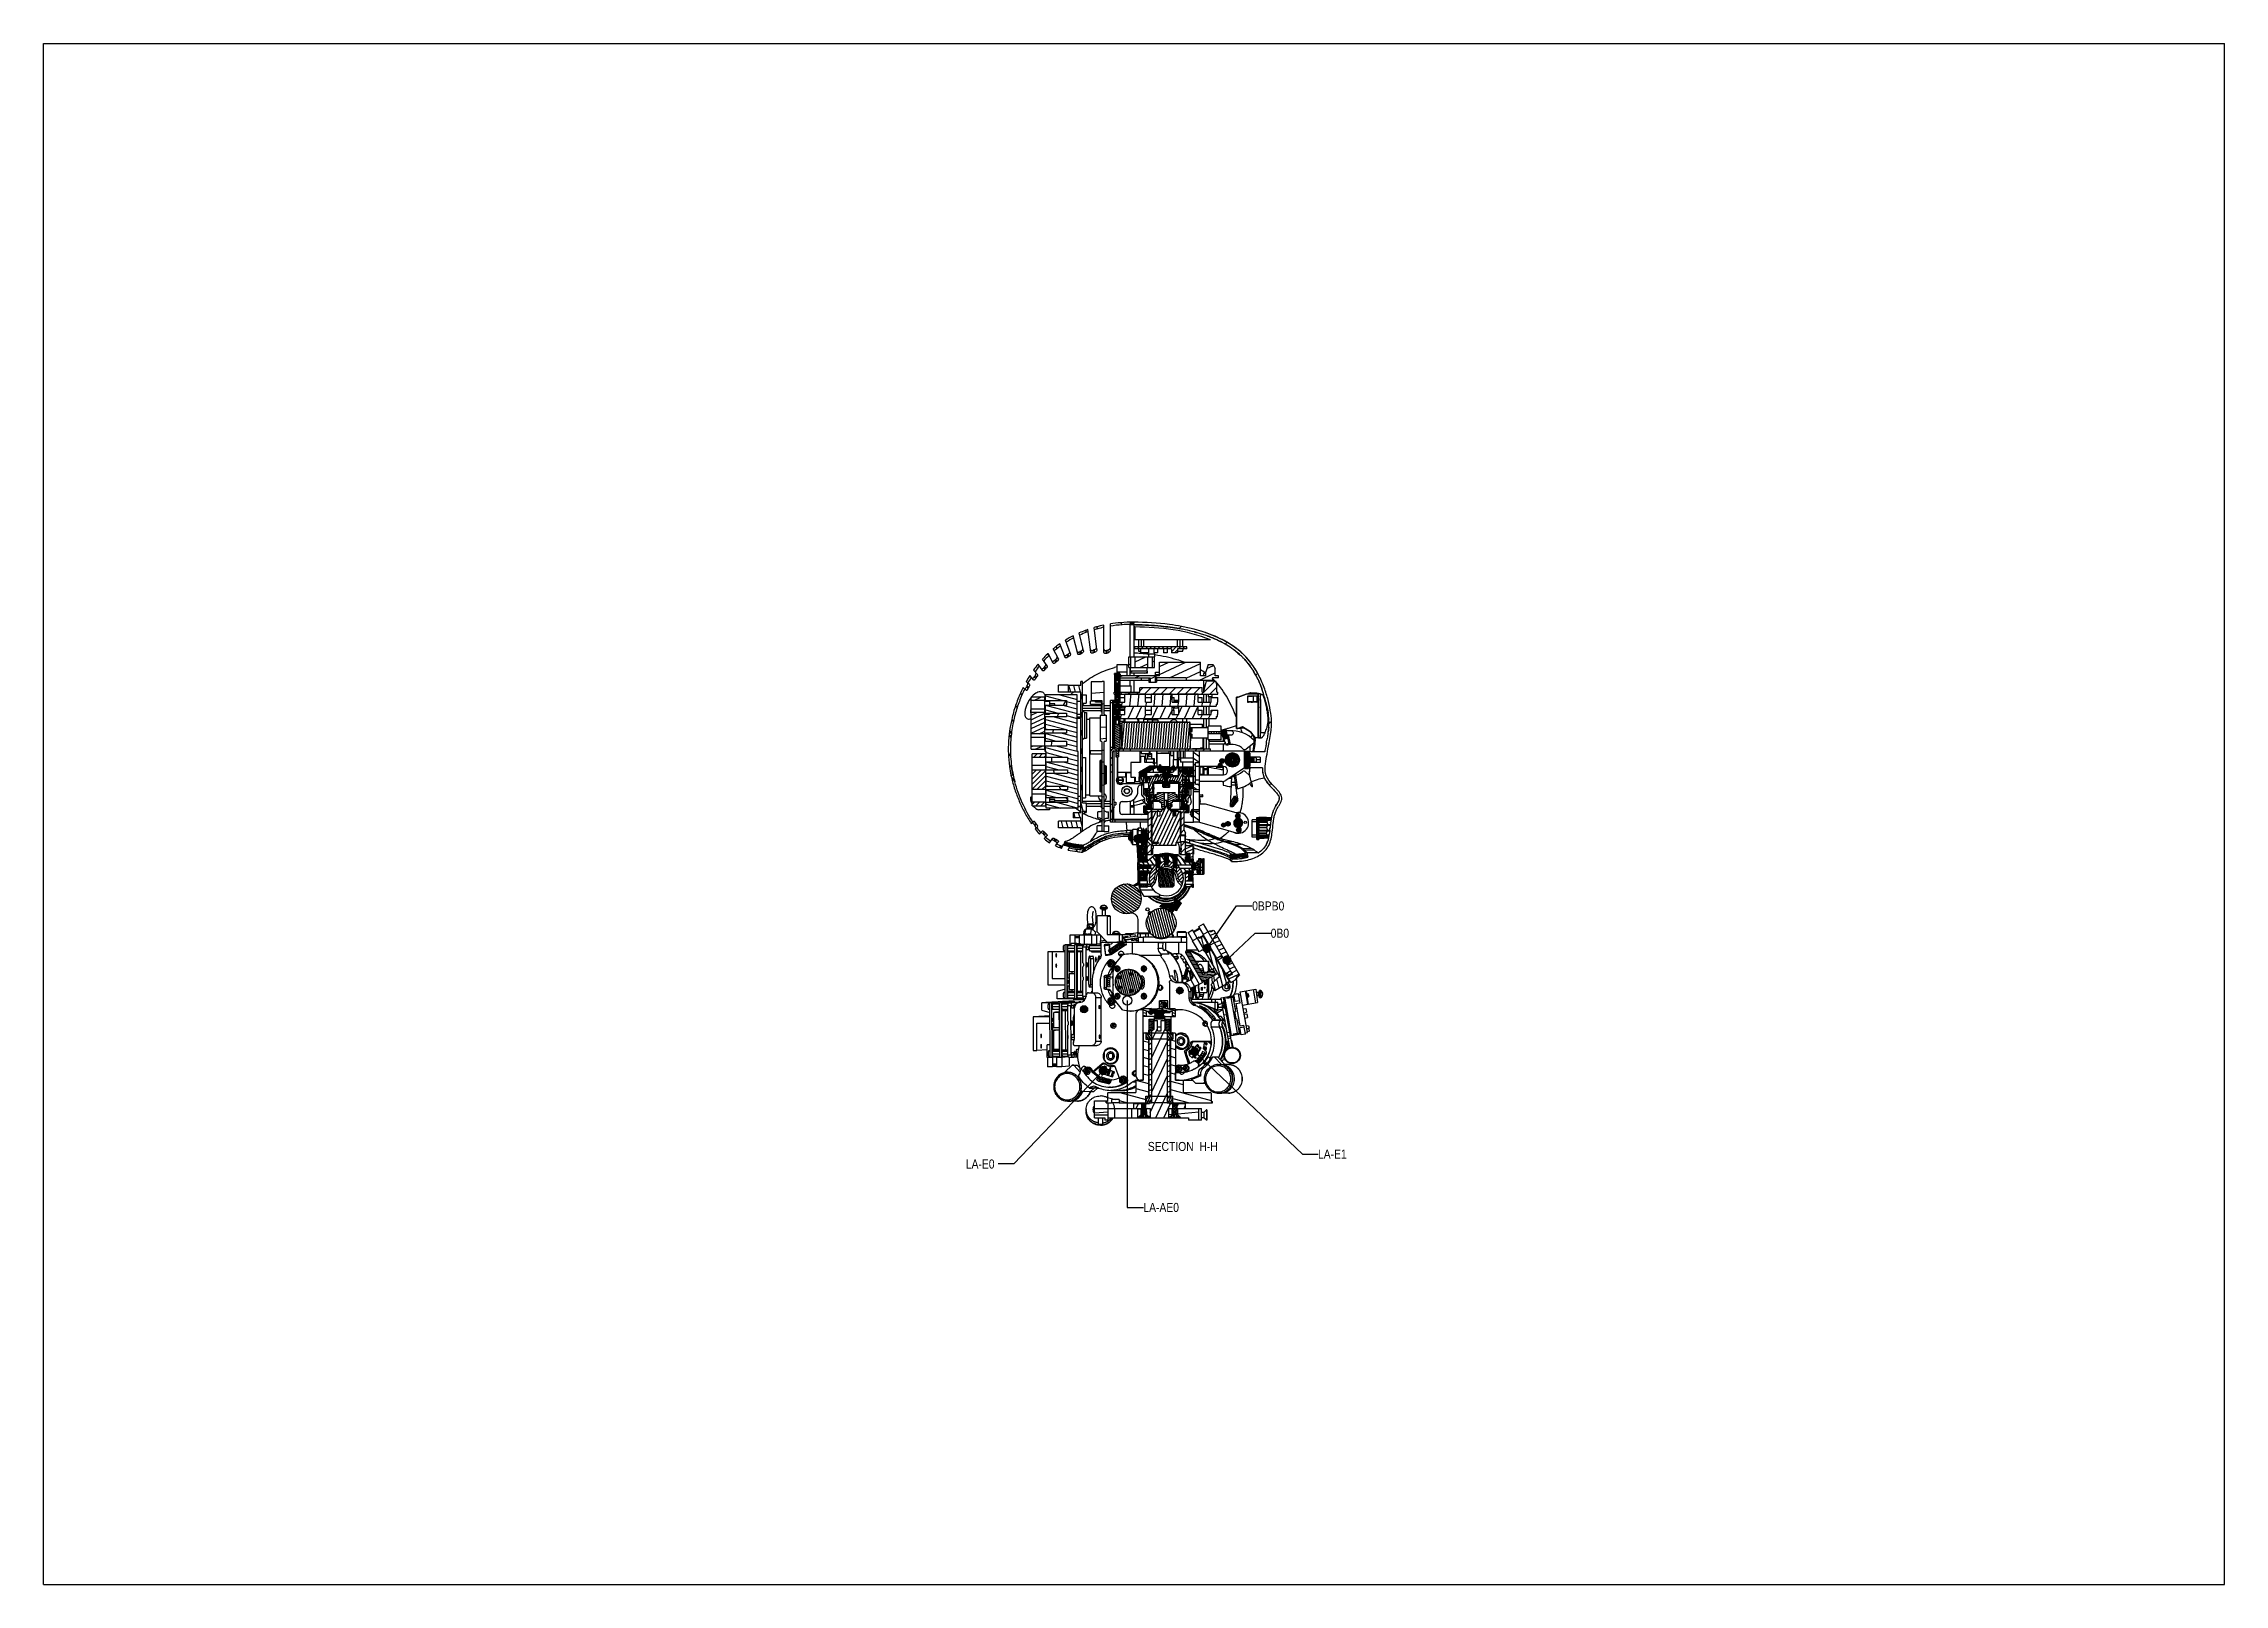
# Model space of a CAD drawing. Header units: millimetres. Extents: x 0 to 841, y 0 to 594.
import ezdxf

# ---------------------------------------------------------------- set-up
doc = ezdxf.new("R2010")
doc.units = ezdxf.units.MM
doc.header["$LTSCALE"] = 46.255
doc.layers.get('0').update_dxf_attribs({"linetype": 'CONTINUOUS'})
for name, color, linetype in [('02___PRT_ALL_AXES', 7, 'CONTINUOUS'), ('3_ALL_AXES', 7, 'CONTINUOUS'), ('7_ALL_FEATURES', 7, 'CONTINUOUS'), ('APSF_BLANK_LAYER', 7, 'CONTINUOUS'), ('AXIS', 7, 'CONTINUOUS'), ('COSMETIC', 7, 'CONTINUOUS'), ('DCURVE', 7, 'CONTINUOUS'), ('PRT_CURVE', 7, 'CONTINUOUS'), ('PRT_SURFACE', 7, 'CONTINUOUS')]:
    doc.layers.add(name, color=color, linetype=linetype)
doc.styles.get("Standard").update_dxf_attribs({"font": 'txt', "width": 0.85})
doc.styles.add('TEXTSTYLE_2', font='txt', dxfattribs={"width": 0.85})
doc.dimstyles.get("Standard").update_dxf_attribs({"dimtxt": 3.5, "dimasz": 3.5, "dimexe": 1.5, "dimexo": 1, "dimtad": 1, "dimtxsty": 'STANDARD', "dimcen": 0.09, "dimadec": 0, "dimazin": 0, "dimtol": 1, "dimtp": 0.01, "dimtm": 0.01, "dimtfac": 1, "dimtofl": 0, "dimtmove": 0, "dimatfit": 3, "dimfxl": 1, "dimtolj": 1, "dimarcsym": 0})

msp = doc.modelspace()

# ---------------------------------------------------------------- texts
at = {"color": 2, "linetype": 'CONTINUOUS', "char_height": 3.5, "attachment_point": 1, "line_spacing_factor": 0.9, "style": 'TEXTSTYLE_2'}
for s, insert, width in [('0BPB0', (466.07, 263.3), 20.4531), ('0B0', (473.22, 252.78), 12.2719), ('SECTION  H-H', (425.83, 170.57), 47.2281), ('LA-E0', (355.66, 163.82), 18.7797), ('LA-E1', (491.46, 167.65), 16.5484), ('LA-AE0', (424.12, 147.07), 23.2422)]:
    msp.add_mtext(s, dxfattribs=dict(at, insert=insert, width=width))

# ---------------------------------------------------------------- linework, layer by layer
at = {"color": 7, "linetype": 'CONTINUOUS'}
for p, q in [((0, 0), (0, 594)), ((0, 594), (841, 594)), ((841, 0), (841, 594)), ((411.38, 360.17), (411.38, 370.27)), ((419.07, 370.12), (419.13, 370.12)), ((419.08, 370.42), (419.08, 369.97)), ((420.38, 370.42), (419.08, 370.42)), ((419.13, 370.12), (419.13, 370.64)), ((420.33, 370.64), (419.13, 370.64)), ((420.33, 370.64), (420.33, 370.96)), ((420.33, 370.5), (420.33, 370.64)), ((420.33, 370.43), (420.33, 370.5)), ((420.38, 370.97), (420.38, 370.42)), ((393.91, 357.35), (391.9, 362.59)), ((396.05, 358.76), (394.04, 364)), ((394.34, 363.22), (394.38, 363.25)), ((394.38, 363.25), (394.4, 363.26)), ((398.78, 358.74), (397.04, 365.69)), ((401.06, 359.92), (399.35, 366.79)), ((403.8, 359.41), (402.73, 368.12)), ((406.2, 360.38), (405.16, 368.89)), ((408.88, 359.42), (408.88, 369.81)), ((419.08, 369.88), (419.08, 369.97)), ((420.38, 369.97), (419.08, 369.97)), ((419.08, 357.64), (419.08, 369.88)), ((420.38, 369.97), (420.43, 369.97)), ((420.43, 369.97), (420.38, 369.97)), ((420.38, 369.97), (420.38, 369.75)), ((420.38, 369.75), (420.38, 369.49)), ((420.38, 369.49), (420.38, 365.5)), ((420.38, 365.5), (420.38, 362.52)), ((420.38, 362.52), (420.38, 361.23)), ((420.83, 369.13), (420.83, 364.16)), ((449.97, 364.16), (420.83, 364.16)), ((421.29, 369.95), (421.08, 369.95)), ((421.08, 369.95), (421.29, 369.95)), ((422.33, 361.41), (422.33, 364.16)), ((423.33, 361.41), (423.33, 364.16)), ((424.33, 361.41), (424.33, 364.16)), ((430.84, 369.41), (430.93, 369.41)), ((430.84, 369.41), (430.93, 369.41)), ((430.93, 369.41), (430.85, 369.41)), ((430.97, 369.4), (430.93, 369.41)), ((430.93, 369.41), (430.97, 369.4)), ((437.33, 361.41), (437.33, 364.16)), ((438.33, 361.41), (438.33, 364.16)), ((439.33, 361.41), (439.33, 364.16)), ((440.19, 368.04), (440.26, 368.03)), ((440.25, 368.03), (440.19, 368.04)), ((440.19, 368.04), (440.26, 368.03)), ((443.83, 367.18), (443.91, 367.16)), ((443.91, 367.16), (444.03, 367.12)), ((444.03, 367.12), (444.15, 367.09)), ((444.15, 367.09), (444.26, 367.06)), ((444.26, 367.06), (444.36, 367.03)), ((444.36, 367.03), (444.46, 367.01)), ((444.46, 367.01), (444.55, 366.98)), ((444.55, 366.98), (444.61, 366.96)), ((449.04, 365.53), (448.91, 365.58)), ((448.91, 365.57), (449.04, 365.53)), ((455.22, 362.72), (455.26, 362.69)), ((455.26, 362.7), (455.22, 362.72)), ((455.31, 362.67), (455.26, 362.7)), ((455.26, 362.69), (455.31, 362.67)), ((385.35, 352.18), (383.52, 354.79)), ((387.04, 354.12), (385.21, 356.74)), ((386.22, 352.68), (385.7, 353.42)), ((386.04, 353.81), (386.56, 353.07)), ((389.38, 355.14), (387.38, 358.92)), ((391.32, 356.83), (389.31, 360.62)), ((390.35, 355.45), (389.92, 356.26)), ((390.31, 356.6), (390.74, 355.78)), ((390.88, 360.81), (390.93, 360.86)), ((394.95, 357.43), (394.61, 358.32)), ((395.04, 358.6), (395.38, 357.71)), ((399.84, 358.61), (399.6, 359.58)), ((400.05, 359.82), (400.3, 358.85)), ((404.85, 359.1), (404.72, 360.14)), ((405.2, 360.33), (405.33, 359.29)), ((409.88, 358.92), (409.88, 360.02)), ((410.38, 360.17), (410.38, 359.07)), ((417.83, 354.36), (417.81, 354.36)), ((418.46, 353.44), (418.46, 357.64)), ((418.46, 357.64), (420.96, 357.64)), ((418.46, 353.44), (420.96, 353.44)), ((419.08, 352.04), (419.08, 353.44)), ((419.23, 353.44), (419.23, 357.64)), ((420.38, 361.23), (420.38, 359.78)), ((420.38, 359.78), (420.38, 359.72)), ((420.38, 359.72), (420.38, 359)), ((420.38, 359), (420.38, 357.64)), ((420.83, 360.66), (420.83, 361.41)), ((440.83, 361.41), (420.83, 361.41)), ((434.95, 360.66), (420.83, 360.66)), ((420.97, 353.44), (420.97, 357.64)), ((420.97, 357.64), (425.85, 357.64)), ((420.97, 353.44), (425.85, 353.44)), ((422.2, 360.66), (422.25, 360.11)), ((422.25, 360.11), (422.26, 360.11)), ((422.26, 360.11), (422.27, 359.99)), ((422.27, 359.99), (422.28, 359.87)), ((422.28, 359.87), (422.29, 359.76)), ((422.29, 359.76), (423, 359.76)), ((423, 360.66), (423, 359.16)), ((426.08, 359.16), (423, 359.16)), ((425.85, 353.44), (425.85, 357.64)), ((425.86, 353.44), (428.36, 353.44)), ((426.08, 360.66), (426.08, 359.16)), ((426.16, 357.64), (426.16, 358.69)), ((427.21, 357.64), (428.36, 357.64)), ((427.59, 353.44), (427.59, 357.64)), ((428.12, 360.66), (428.12, 359.16)), ((429.58, 359.16), (428.12, 359.16)), ((428.36, 353.44), (428.36, 357.64)), ((428.56, 357.64), (428.56, 358.69)), ((429.58, 360.66), (429.58, 359.16)), ((430.31, 350.29), (430.31, 355.54)), ((430.31, 355.54), (446.11, 355.54)), ((431.87, 360.66), (431.87, 359.16)), ((433.33, 359.16), (431.87, 359.16)), ((433.33, 360.66), (433.33, 359.16)), ((434.95, 360.66), (434.95, 359.16)), ((437.29, 359.16), (434.95, 359.16)), ((437.29, 360.66), (437.29, 359.16)), ((440.83, 360.66), (437.29, 360.66)), ((437.29, 359.76), (439.36, 359.76)), ((439.36, 359.76), (439.37, 359.87)), ((439.37, 359.87), (439.38, 359.99)), ((439.38, 359.99), (439.39, 360.11)), ((439.39, 360.11), (439.4, 360.11)), ((439.4, 360.11), (439.45, 360.66)), ((440.83, 360.66), (440.83, 361.41)), ((446.11, 350.29), (446.11, 355.54)), ((449.11, 354.59), (448.21, 351.79)), ((449.11, 354.59), (451.06, 354.59)), ((451.06, 354.59), (451.81, 353.09)), ((460.6, 359.05), (458.97, 360.33)), ((460.6, 359.05), (461.33, 358.41)), ((460.63, 359.02), (460.6, 359.05)), ((377.72, 345.77), (379.03, 344.62)), ((378.92, 348.03), (379.55, 347.48)), ((379.65, 345.41), (379, 345.97)), ((379.24, 346.43), (379.89, 345.86)), ((380.23, 346.89), (379.58, 347.46)), ((381.9, 348.61), (380.32, 350.36)), ((383.34, 350.74), (381.76, 352.5)), ((382.65, 349.27), (382.06, 349.93)), ((382.35, 350.35), (382.94, 349.7)), ((395.12, 346.57), (395.12, 344.02)), ((399.95, 346.57), (395.12, 346.57)), ((399.86, 346.68), (399.92, 346.74)), ((399.95, 346.57), (399.95, 348.02)), ((400.7, 348.02), (399.95, 348.02)), ((400.7, 301.28), (400.7, 348.02)), ((403.95, 347.99), (403.95, 340.64)), ((408.2, 347.99), (403.95, 347.99)), ((408.2, 347.99), (408.2, 348.02)), ((409, 348.02), (408.2, 348.02)), ((409, 335.42), (409, 348.02)), ((412.98, 350.84), (412.93, 350.29)), ((412.98, 350.84), (412.94, 350.29)), ((413.44, 350.29), (412.94, 350.29)), ((412.98, 350.84), (415.14, 350.84)), ((412.99, 350.84), (413.02, 351.19)), ((415.1, 351.19), (413.02, 351.19)), ((413.06, 343.96), (413.06, 350.29)), ((413.06, 349.46), (413.55, 349.46)), ((413.06, 346.71), (413.56, 346.71)), ((413.42, 350.29), (413.42, 349.46)), ((413.43, 350.29), (413.43, 349.61)), ((413.43, 349.61), (413.55, 349.61)), ((413.44, 350.29), (413.44, 349.61)), ((413.55, 349.61), (413.55, 349.46)), ((413.55, 349.61), (413.55, 347.46)), ((414.57, 348.29), (413.55, 348.29)), ((414.57, 347.46), (413.55, 347.46)), ((413.55, 346.71), (413.55, 344.71)), ((413.56, 346.71), (413.56, 344.71)), ((413.56, 346.71), (413.56, 344.71)), ((414.56, 346.71), (414.56, 344.71)), ((414.56, 346.71), (414.56, 344.71)), ((414.56, 346.71), (415.06, 346.71)), ((414.57, 349.61), (414.57, 347.46)), ((414.57, 349.61), (414.57, 349.46)), ((414.57, 349.61), (414.68, 349.61)), ((414.57, 349.46), (426.76, 349.46)), ((414.57, 346.71), (414.57, 344.71)), ((414.68, 350.29), (414.68, 349.61)), ((414.68, 350.29), (414.68, 349.61)), ((430.31, 350.29), (414.68, 350.29)), ((414.7, 350.29), (414.7, 349.46)), ((415.06, 349.46), (415.06, 343.96)), ((415.06, 346.36), (419.39, 346.36)), ((415.1, 351.19), (415.13, 350.84)), ((415.14, 350.84), (415.18, 350.29)), ((415.18, 350.29), (415.14, 350.84)), ((419.06, 351.24), (419.06, 352.04)), ((425.71, 352.04), (419.06, 352.04)), ((425.71, 351.24), (419.06, 351.24)), ((419.08, 350.29), (419.08, 351.24)), ((419.08, 346.36), (419.08, 348.51)), ((419.39, 343.96), (419.39, 346.36)), ((420.38, 351.24), (420.38, 350.29)), ((420.38, 348.51), (420.38, 343.96)), ((422.79, 343.96), (422.79, 345.61)), ((446.79, 345.61), (422.79, 345.61)), ((425.71, 351.24), (425.71, 352.04)), ((426.21, 349.46), (426.21, 347.81)), ((426.21, 347.81), (429.21, 347.81)), ((426.76, 349.46), (426.76, 347.81)), ((428.66, 349.46), (428.66, 347.81)), ((440.56, 349.46), (428.66, 349.46)), ((429.21, 349.46), (429.21, 347.81)), ((430.79, 345.61), (430.79, 345.71)), ((430.79, 345.71), (438.54, 345.71)), ((438.54, 345.61), (438.54, 345.71)), ((439.04, 345.61), (439.04, 345.71)), ((439.04, 345.71), (446.79, 345.71)), ((440.56, 349.46), (440.56, 348.51)), ((450.81, 348.51), (440.56, 348.51)), ((448.21, 350.29), (446.11, 350.29)), ((446.79, 343.96), (446.79, 345.71)), ((447.27, 350.84), (447.22, 350.29)), ((447.28, 350.84), (447.27, 350.84)), ((447.29, 350.95), (447.28, 350.84)), ((447.3, 351.07), (447.29, 350.95)), ((447.31, 351.19), (447.3, 351.07)), ((448.21, 351.19), (447.31, 351.19)), ((447.35, 348.51), (447.35, 343.96)), ((447.95, 346.71), (447.35, 346.71)), ((448.39, 348.36), (447.39, 344.62)), ((448.21, 350.29), (448.21, 351.79)), ((448.35, 348.51), (448.35, 348.2)), ((448.39, 348.36), (451.89, 348.36)), ((449.35, 348.51), (449.35, 348.36)), ((450.81, 349.46), (450.81, 348.51)), ((453.06, 349.46), (450.81, 349.46)), ((451.81, 350.29), (451.81, 353.09)), ((453.06, 350.29), (451.81, 350.29)), ((451.89, 348.36), (452.39, 346.49)), ((452.39, 343.96), (452.39, 346.49)), ((453.06, 349.46), (453.06, 350.29)), ((466.01, 352.95), (465.98, 352.99)), ((466.34, 352.44), (466.72, 351.85)), ((380.85, 340.75), (380.85, 341.98)), ((386.15, 341.98), (380.85, 341.98)), ((386.15, 340.75), (380.85, 340.75)), ((380.85, 323.23), (380.85, 340.73)), ((386.15, 337.48), (380.85, 337.48)), ((386.15, 340.75), (386.15, 341.98)), ((386.15, 323.23), (386.15, 340.73)), ((386.26, 340.48), (387.95, 340.48)), ((386.27, 340.75), (386.27, 342.91)), ((386.27, 335.82), (386.27, 338.83)), ((386.42, 340.75), (386.42, 342.91)), ((398.55, 342.91), (386.42, 342.91)), ((386.42, 340.75), (394.52, 340.75)), ((386.42, 335.82), (386.42, 338.83)), ((394.52, 338.83), (386.42, 338.83)), ((387.95, 340.48), (387.95, 338.83)), ((389.95, 339.44), (387.95, 339.44)), ((389.95, 338.83), (389.95, 339.44)), ((394.52, 340.75), (394.52, 338.83)), ((399.95, 344.02), (395.12, 344.02)), ((398.55, 321.08), (398.55, 342.91)), ((399.95, 297.48), (399.95, 344.02)), ((400.7, 338.86), (407.95, 338.86)), ((400.7, 337.86), (407.95, 337.86)), ((400.72, 336.86), (407.95, 336.86)), ((408.2, 340.64), (403.95, 340.64)), ((407.95, 336.23), (407.95, 339.27)), ((408.2, 335.32), (408.2, 340.64)), ((409, 338.86), (411.5, 338.86)), ((409, 337.86), (411.5, 337.86)), ((409, 336.86), (411.5, 336.86)), ((412.75, 340.81), (412.25, 340.81)), ((412.74, 339.36), (412.74, 340.16)), ((412.74, 340.16), (413.56, 340.16)), ((412.74, 339.36), (413.56, 339.36)), ((412.75, 340.81), (412.75, 340.16)), ((412.79, 343.16), (412.79, 343.96)), ((412.79, 343.96), (413.56, 343.96)), ((412.79, 343.16), (413.56, 343.16)), ((412.8, 336.36), (412.8, 339.36)), ((412.9, 339.25), (412.8, 339.36)), ((412.9, 336.46), (412.8, 336.36)), ((412.9, 336.46), (412.9, 339.25)), ((413.06, 343.16), (413.06, 340.16)), ((413.06, 339.36), (413.06, 335.36)), ((413.39, 343.96), (413.39, 343.16)), ((413.51, 340.16), (413.51, 339.36)), ((414.57, 344.71), (413.55, 344.71)), ((413.55, 343.16), (413.55, 341.16)), ((414.57, 341.16), (413.55, 341.16)), ((413.55, 339.36), (413.55, 337.36)), ((414.57, 337.36), (413.55, 337.36)), ((413.56, 343.96), (413.56, 341.96)), ((413.56, 343.96), (413.56, 341.96)), ((413.56, 341.96), (414.56, 341.96)), ((413.56, 340.16), (413.56, 338.16)), ((413.56, 340.16), (413.56, 338.16)), ((413.56, 338.16), (414.56, 338.16)), ((414.56, 343.96), (414.56, 341.96)), ((414.56, 343.96), (414.56, 341.96)), ((414.56, 343.96), (422.79, 343.96)), ((414.56, 343.16), (452.79, 343.16)), ((414.56, 340.16), (414.56, 338.16)), ((414.56, 340.16), (414.56, 338.16)), ((414.56, 340.16), (416.99, 340.16)), ((414.56, 339.36), (415.31, 339.36)), ((414.57, 343.16), (414.57, 341.16)), ((414.57, 339.36), (414.57, 337.36)), ((414.61, 340.16), (414.61, 339.36)), ((414.73, 343.96), (414.73, 343.16)), ((415.06, 343.16), (415.06, 340.16)), ((415.06, 341.86), (416.99, 341.86)), ((415.06, 339.36), (415.06, 335.36)), ((415.06, 338.61), (452.24, 338.61)), ((415.06, 337.99), (416.99, 337.99)), ((416.99, 337.1), (415.06, 337.1)), ((415.06, 337.06), (416.99, 337.06)), ((415.31, 339.36), (415.31, 338.61)), ((416.58, 338.61), (416.58, 338.24)), ((416.99, 338.24), (416.58, 338.24)), ((416.99, 340.16), (416.99, 343.36)), ((416.99, 343.36), (424.99, 343.36)), ((416.99, 335.36), (416.99, 338.56)), ((416.99, 338.56), (424.99, 338.56)), ((420.52, 338.56), (420.52, 338.61)), ((420.88, 338.56), (420.88, 338.61)), ((422.53, 338.61), (422.53, 338.56)), ((423.3, 338.61), (423.3, 338.56)), ((424.55, 338.61), (424.55, 338.56)), ((424.99, 340.16), (424.99, 343.36)), ((424.99, 341.86), (427.24, 341.86)), ((424.99, 340.16), (427.24, 340.16)), ((424.99, 335.36), (424.99, 338.56)), ((424.99, 337.06), (427.24, 337.06)), ((427.24, 340.16), (427.24, 343.36)), ((427.24, 343.36), (435.24, 343.36)), ((427.24, 335.36), (427.24, 338.56)), ((427.24, 338.56), (435.24, 338.56)), ((430.05, 338.56), (430.05, 338.61)), ((431.08, 338.61), (431.08, 338.56)), ((431.58, 338.61), (431.58, 338.56)), ((435.24, 340.16), (435.24, 343.36)), ((435.24, 341.86), (436.04, 341.86)), ((435.24, 340.16), (437.74, 340.16)), ((435.24, 335.36), (435.24, 338.56)), ((435.24, 338.23), (436.08, 338.23)), ((435.24, 337.06), (436.04, 337.06)), ((435.58, 338.23), (435.58, 338.61)), ((435.78, 337.78), (435.78, 337.06)), ((437.74, 337.78), (435.78, 337.78)), ((436.04, 340.16), (436.04, 341.86)), ((437.74, 340.53), (436.04, 340.53)), ((436.04, 340.23), (436.08, 340.23)), ((436.04, 335.36), (436.04, 337.06)), ((436.08, 340.16), (436.08, 340.23)), ((436.08, 338.23), (436.08, 338.61)), ((437.74, 340.16), (437.74, 343.36)), ((437.74, 343.36), (445.24, 343.36)), ((437.74, 335.36), (437.74, 338.56)), ((437.74, 338.56), (445.24, 338.56)), ((439.38, 338.56), (439.38, 338.61)), ((445.24, 340.16), (445.24, 343.36)), ((445.24, 341.86), (446.74, 341.86)), ((445.24, 340.16), (450.29, 340.16)), ((445.24, 335.36), (445.24, 338.56)), ((445.24, 337.06), (446.74, 337.06)), ((446.74, 340.16), (446.74, 341.86)), ((446.74, 335.36), (446.74, 337.06)), ((446.79, 343.96), (447.39, 343.96)), ((447.35, 343.16), (447.35, 340.16)), ((447.35, 338.61), (447.35, 335.36)), ((447.39, 343.96), (447.39, 344.62)), ((448.35, 343.16), (448.35, 340.16)), ((448.35, 338.61), (448.35, 335.36)), ((449.04, 343.16), (449.04, 342.16)), ((449.35, 342.16), (449.35, 340.16)), ((449.35, 338.61), (449.35, 335.36)), ((450.29, 340.16), (450.29, 341.86)), ((450.29, 341.86), (452.89, 341.86)), ((450.29, 335.36), (450.29, 337.06)), ((450.29, 337.06), (452.89, 337.06)), ((450.54, 343.16), (450.54, 342.16)), ((452.24, 339.36), (452.24, 338.61)), ((452.24, 339.36), (452.74, 339.36)), ((452.39, 343.96), (452.79, 343.96)), ((452.74, 339.36), (452.74, 340.16)), ((452.74, 340.16), (452.89, 340.16)), ((452.79, 343.16), (452.79, 343.96)), ((452.89, 340.16), (452.89, 341.86)), ((452.89, 335.36), (452.89, 337.06)), ((460.01, 342.04), (460.73, 342.06)), ((460.06, 329.9), (460.01, 342.04)), ((460.73, 342.06), (463.74, 343.15)), ((463.74, 343.15), (468.33, 343.29)), ((465.01, 343.56), (464.02, 343.16)), ((464.67, 342.39), (464.21, 342.38)), ((464.21, 342.38), (464.22, 340.11)), ((464.22, 340.11), (464.68, 340.12)), ((465.71, 340.11), (464.22, 340.11)), ((464.67, 342.22), (464.67, 342.39)), ((466.11, 342.39), (464.67, 342.39)), ((466.11, 342.27), (464.67, 342.22)), ((464.68, 340.29), (466.12, 340.33)), ((464.68, 340.12), (464.68, 340.29)), ((466.12, 340.29), (464.68, 340.29)), ((466.16, 340.12), (464.68, 340.12)), ((465.51, 343.66), (467.3, 343.66)), ((465.78, 343.63), (465.51, 343.66)), ((465.71, 340.11), (466.16, 340.12)), ((465.78, 343.63), (467.59, 343.63)), ((467.5, 343.27), (465.78, 343.63)), ((466.56, 342.45), (466.11, 342.44)), ((466.11, 342.44), (466.11, 342.27)), ((466.12, 340.33), (466.12, 340.16)), ((466.12, 340.16), (466.57, 340.18)), ((467.6, 340.16), (466.12, 340.16)), ((466.16, 340.12), (466.16, 340.16)), ((466.57, 340.18), (466.56, 342.45)), ((468.04, 342.45), (466.56, 342.45)), ((468.05, 340.18), (466.57, 340.18)), ((467.6, 340.16), (468.05, 340.18)), ((468.05, 340.18), (468.04, 342.45)), ((468.33, 343.29), (468.4, 326.44)), ((469.1, 343.29), (468.33, 343.29)), ((469.1, 343.29), (469.17, 326.44)), ((469.1, 343.02), (469.97, 343.02)), ((469.31, 341.1), (469.31, 329.01)), ((471.35, 340.05), (471.33, 340.11)), ((471.34, 340.11), (471.35, 340.05)), ((372.4, 328.14), (372.39, 328.07)), ((373.01, 328.14), (372.4, 328.14)), ((373.09, 328.79), (372.49, 328.79)), ((386.15, 336.1), (380.85, 336.1)), ((386.15, 335.48), (387.95, 335.48)), ((386.27, 329.52), (386.27, 334.44)), ((386.27, 325.13), (386.27, 328.14)), ((386.42, 335.82), (394.52, 335.82)), ((386.42, 329.52), (386.42, 334.44)), ((394.52, 334.44), (386.42, 334.44)), ((386.42, 329.52), (394.52, 329.52)), ((386.42, 325.13), (386.42, 328.14)), ((394.52, 328.14), (386.42, 328.14)), ((387.95, 335.82), (387.95, 335.48)), ((394.52, 335.82), (394.52, 334.44)), ((394.52, 329.52), (394.52, 328.14)), ((407.45, 334.97), (407.45, 325.02)), ((407.85, 334.97), (407.45, 334.97)), ((407.85, 334.97), (408.2, 335.32)), ((408.2, 336.23), (407.95, 336.23)), ((409.35, 335.07), (409, 335.42)), ((409.35, 335.07), (409.75, 335.07)), ((409.75, 335.07), (409.75, 325.12)), ((412.74, 334.56), (412.74, 335.36)), ((412.74, 335.36), (413.56, 335.36)), ((412.74, 334.56), (413.56, 334.56)), ((412.75, 336.36), (412.75, 335.36)), ((412.75, 334.56), (412.75, 322.06)), ((413, 334.56), (413, 322.06)), ((413.49, 334.56), (413.49, 331.56)), ((414.51, 331.56), (413.49, 331.56)), ((413.51, 335.36), (413.51, 334.56)), ((413.56, 335.36), (413.56, 333.36)), ((413.56, 335.36), (413.56, 333.36)), ((413.56, 333.36), (414.56, 333.36)), ((414.51, 334.56), (414.51, 331.56)), ((414.51, 334.56), (415.31, 334.56)), ((414.56, 335.36), (414.56, 333.36)), ((414.56, 335.36), (414.56, 334.56)), ((414.56, 335.36), (416.99, 335.36)), ((414.61, 335.36), (414.61, 334.56)), ((415, 334.56), (415, 322.06)), ((415, 333.81), (452.24, 333.81)), ((415, 332.8), (416.75, 332.8)), ((415.95, 332.71), (415, 332.71)), ((415, 331.83), (415.95, 331.83)), ((415.03, 331.65), (415, 331.65)), ((416, 331.01), (415, 331.01)), ((415.03, 331.01), (415.03, 331.65)), ((415.31, 334.56), (415.31, 333.81)), ((415.48, 330.85), (415.48, 325.93)), ((416, 330.85), (415.48, 330.85)), ((415.95, 331.83), (415.95, 332.71)), ((416, 327.06), (416, 332.21)), ((416.25, 332.46), (441.85, 332.46)), ((416.75, 332.8), (416.75, 333.81)), ((417, 333.81), (417, 332.49)), ((417, 332.49), (421.22, 332.49)), ((417.3, 332.41), (440.8, 332.41)), ((440.75, 332.36), (417.35, 332.36)), ((420.05, 332.36), (420.05, 332.46)), ((421.22, 332.49), (421.22, 332.46)), ((422.01, 333.35), (422.01, 333.81)), ((422.11, 333.35), (422.01, 333.35)), ((422.11, 332.46), (422.11, 333.35)), ((422.36, 332.46), (422.36, 333.81)), ((424.14, 333.81), (424.14, 332.46)), ((424.2, 333.81), (424.2, 333.6)), ((424.2, 333.6), (427.38, 333.6)), ((424.99, 335.36), (427.24, 335.36)), ((425.79, 332.46), (425.79, 333.29)), ((427.57, 333.29), (425.79, 333.29)), ((427.38, 333.6), (427.38, 333.81)), ((427.44, 333.81), (427.44, 333.54)), ((429.85, 333.54), (427.44, 333.54)), ((427.57, 333.29), (427.57, 332.46)), ((427.67, 333.18), (427.67, 332.46)), ((429.8, 333.18), (427.67, 333.18)), ((429.8, 332.46), (429.8, 333.18)), ((429.85, 333.54), (429.85, 333.81)), ((435.24, 335.36), (437.74, 335.36)), ((438.05, 332.36), (438.05, 332.46)), ((439.38, 332.46), (439.38, 333.81)), ((442.1, 327.06), (442.1, 332.21)), ((449.1, 330.28), (442.1, 330.28)), ((442.6, 330.26), (442.1, 330.26)), ((442.85, 330.01), (442.1, 330.01)), ((442.6, 328.57), (442.1, 328.57)), ((442.6, 328.57), (442.6, 330.26)), ((442.85, 330.01), (442.85, 329.27)), ((445.24, 335.36), (450.29, 335.36)), ((447.35, 333.81), (447.35, 330.28)), ((448.35, 333.81), (448.35, 330.28)), ((449.1, 325.63), (449.1, 330.88)), ((454.1, 330.88), (449.1, 330.88)), ((454.1, 328.62), (449.1, 328.62)), ((449.35, 333.81), (449.35, 330.88)), ((452.24, 334.56), (452.24, 333.81)), ((452.24, 334.56), (452.74, 334.56)), ((452.74, 334.56), (452.74, 335.36)), ((452.74, 335.36), (452.89, 335.36)), ((456.15, 323.39), (453.91, 328.94)), ((454.1, 329.01), (454.1, 330.88)), ((454.1, 325.63), (454.1, 328.62)), ((455.91, 329.55), (456.96, 324.62)), ((458.1, 329.01), (456.02, 329.01)), ((460.51, 329.92), (460.06, 329.9)), ((460.82, 329.9), (460.06, 329.9)), ((462.3, 330.56), (460.51, 329.92)), ((461.28, 329.92), (460.51, 329.92)), ((461.28, 329.92), (460.82, 329.9)), ((462.59, 330.39), (461.28, 329.92)), ((461.66, 330.05), (461.64, 330.1)), ((463.08, 330.07), (461.7, 330.07)), ((465.49, 328.64), (462.3, 330.56)), ((465.2, 328.82), (465.47, 328.62)), ((465.47, 328.62), (465.57, 328.55)), ((467.28, 326.41), (465.49, 328.64)), ((469.31, 329.01), (469.31, 328.3)), ((471.03, 328.3), (469.31, 328.3)), ((472.23, 335.82), (472.24, 335.78)), ((472.24, 335.78), (472.23, 335.82)), ((472.23, 335.82), (472.23, 335.81)), ((472.23, 335.81), (472.24, 335.78)), ((472.25, 335.69), (472.24, 335.78)), ((472.27, 328.77), (472.26, 328.67)), ((472.31, 335.28), (472.3, 335.36)), ((472.49, 333.67), (472.5, 333.52)), ((472.5, 330.98), (472.5, 330.94)), ((472.53, 332.76), (472.53, 332.68)), ((472.53, 332.68), (472.54, 332.41)), ((472.54, 332.32), (472.54, 332.29)), ((473.5, 330.89), (473.53, 332.71)), ((372.88, 327.06), (372.28, 327.06)), ((372.3, 327.27), (372.3, 327.25)), ((372.9, 327.25), (372.3, 327.25)), ((386.15, 327.86), (380.85, 327.86)), ((386.15, 326.48), (380.85, 326.48)), ((380.85, 321.98), (380.85, 323.21)), ((386.15, 323.21), (380.85, 323.21)), ((380.85, 321.98), (386.15, 321.98)), ((381.22, 300.16), (381.22, 320.16)), ((386.52, 320.16), (381.22, 320.16)), ((386.15, 321.98), (386.15, 323.21)), ((386.27, 321.06), (386.27, 323.21)), ((386.42, 325.13), (394.52, 325.13)), ((386.42, 321.06), (386.42, 323.21)), ((394.52, 323.21), (386.42, 323.21)), ((386.65, 321.06), (386.42, 321.06)), ((386.52, 300.16), (386.52, 320.16)), ((386.65, 318.92), (386.65, 321.06)), ((394.52, 325.13), (394.52, 323.21)), ((398.92, 321.08), (398.55, 321.08)), ((398.92, 299.23), (398.92, 321.08)), ((407.85, 325.02), (407.45, 325.02)), ((407.85, 325.02), (408.2, 324.67)), ((408.2, 290.23), (408.2, 324.67)), ((409.35, 325.12), (409, 324.77)), ((409, 290.23), (409, 324.77)), ((409.35, 325.12), (409.75, 325.12)), ((411.5, 320.85), (411.5, 322.81)), ((411.5, 322.81), (412.25, 322.81)), ((411.5, 293.81), (411.5, 320.81)), ((412.25, 322.81), (412.25, 321.94)), ((412.25, 293.81), (412.25, 320.81)), ((412.75, 322.06), (413.5, 322.06)), ((412.75, 321.31), (412.75, 302.51)), ((412.75, 321.31), (413.5, 321.31)), ((413.49, 322.06), (413.49, 321.31)), ((413.5, 322.06), (413.5, 319.06)), ((414.5, 322.06), (414.5, 319.06)), ((414.5, 322.06), (416.75, 322.06)), ((414.5, 321.31), (450, 321.31)), ((414.51, 322.06), (414.51, 321.31)), ((415, 322.5), (415.92, 322.5)), ((415.48, 325.93), (415.75, 325.93)), ((415.75, 323.06), (415.75, 326.81)), ((416.5, 321.31), (416.5, 322.06)), ((416.75, 322.06), (450, 322.06)), ((419, 322.06), (419, 321.31)), ((422.82, 316.87), (422.82, 321.31)), ((423.31, 321.31), (423.31, 320.27)), ((423.31, 320.27), (426.49, 320.27)), ((424.97, 320.08), (424.97, 318.3)), ((425.85, 320.08), (424.97, 320.08)), ((425.85, 318.3), (425.85, 320.08)), ((426.49, 320.27), (426.49, 321.31)), ((426.55, 321.31), (426.55, 320.33)), ((426.55, 320.33), (427.44, 320.33)), ((427.44, 318.36), (427.44, 320.33)), ((429.22, 321.31), (429.22, 316.71)), ((429.31, 321.31), (429.31, 320.39)), ((429.31, 320.39), (430.87, 320.39)), ((429.31, 320.28), (429.31, 315.49)), ((434.32, 320.28), (429.31, 320.28)), ((430.87, 320.39), (430.87, 320.4)), ((434.05, 320.4), (430.87, 320.4)), ((434.05, 320.4), (434.05, 321.31)), ((434.32, 315.27), (434.32, 320.28)), ((434.68, 319.57), (434.68, 321.31)), ((435.57, 321.31), (435.57, 319.57)), ((435.7, 321.31), (435.7, 317.95)), ((437.22, 317.95), (437.22, 321.31)), ((438, 322.06), (438, 321.31)), ((440.5, 321.31), (440.5, 322.06)), ((442.6, 327.94), (442.1, 327.94)), ((442.35, 323.06), (442.35, 326.81)), ((442.35, 326.51), (442.85, 326.51)), ((442.6, 326.26), (442.35, 326.26)), ((449.1, 326.23), (442.35, 326.23)), ((442.6, 326.26), (442.6, 327.94)), ((442.85, 327.24), (442.85, 326.51)), ((443.1, 322.18), (443.1, 322.08)), ((446.1, 322.18), (443.1, 322.18)), ((446.1, 322.08), (443.1, 322.08)), ((443.12, 322.05), (443.1, 322.08)), ((443.45, 305.61), (443.45, 321.31)), ((445.75, 315.31), (445.75, 321.31)), ((446.1, 322.08), (446.07, 322.05)), ((446.12, 322.28), (446.1, 322.06)), ((446.1, 322.18), (446.1, 322.08)), ((446.14, 322.51), (446.12, 322.28)), ((446.12, 322.28), (446.12, 322.28)), ((446.14, 322.51), (447.35, 322.51)), ((447.35, 326.23), (447.35, 322.06)), ((448.35, 326.23), (448.35, 322.06)), ((454.1, 327.89), (449.1, 327.89)), ((454.1, 325.63), (449.1, 325.63)), ((449.35, 325.63), (449.35, 322.06)), ((449.35, 325.3), (449.45, 325.3)), ((449.45, 325.3), (449.45, 325.03)), ((450, 321.31), (450, 322.06)), ((454.1, 327.51), (454.49, 327.51)), ((454.95, 321.68), (454.91, 321.67)), ((454.91, 321.31), (454.91, 321.67)), ((456.34, 327.51), (458.1, 327.51)), ((457.71, 323.79), (456.92, 327.51)), ((463.15, 314.56), (463.15, 321.21)), ((463.15, 321.21), (464.65, 321.21)), ((466.72, 324.33), (463.72, 321.99)), ((464.65, 314.56), (464.65, 321.21)), ((464.77, 321.11), (464.65, 321.11)), ((464.77, 321.11), (464.77, 319.38)), ((464.9, 319.38), (464.9, 320.93)), ((470.92, 320.93), (464.9, 320.93)), ((465.15, 320.43), (464.9, 320.43)), ((465.15, 320.43), (465.15, 318.88)), ((468.4, 326.44), (467.28, 326.41)), ((468.05, 326.41), (467.28, 326.41)), ((469.17, 326.44), (468.05, 326.41)), ((469.17, 326.44), (468.4, 326.44)), ((468.62, 326.38), (469.48, 326.38)), ((471.29, 322.99), (471.29, 322.98)), ((471.78, 325.67), (471.74, 325.47)), ((471.78, 325.67), (471.74, 325.47)), ((373.07, 315.43), (372.46, 315.43)), ((373.68, 311.95), (373.06, 311.95)), ((386.52, 318.76), (381.22, 318.76)), ((386.52, 315.65), (381.22, 315.65)), ((386.52, 313.91), (381.22, 313.91)), ((386.65, 318.92), (394.89, 318.92)), ((386.65, 313.99), (386.65, 317.01)), ((394.89, 317.01), (386.65, 317.01)), ((386.65, 313.99), (394.89, 313.99)), ((386.65, 307.69), (386.65, 312.62)), ((394.89, 312.62), (386.65, 312.62)), ((394.89, 318.92), (394.89, 317.01)), ((394.89, 313.99), (394.89, 312.62)), ((412.25, 315.81), (411.5, 315.81)), ((411.5, 313.31), (412.25, 313.31)), ((413.5, 319.06), (414.5, 319.06)), ((413.98, 319.06), (413.98, 308.78)), ((414.17, 313.03), (414.17, 311.38)), ((417.35, 313.03), (414.17, 313.03)), ((414.17, 311.38), (417.35, 311.38)), ((414.19, 319.06), (414.19, 313.13)), ((414.19, 313.13), (419.33, 313.13)), ((417.35, 311.38), (417.35, 313.03)), ((417.44, 312.81), (417.44, 309.1)), ((419.33, 312.81), (417.44, 312.81)), ((419.33, 316.87), (419.33, 311.24)), ((423.06, 316.87), (419.33, 316.87)), ((419.33, 311.24), (420.9, 311.24)), ((420.81, 309.1), (420.81, 311.24)), ((420.9, 311.24), (420.9, 309.47)), ((422.45, 312.89), (422.45, 311.53)), ((422.55, 311.44), (422.45, 311.53)), ((424.82, 311.44), (422.55, 311.44)), ((422.55, 309.47), (422.55, 311.24)), ((422.55, 311.24), (422.7, 311.24)), ((426.64, 315.45), (422.57, 313.1)), ((422.7, 311.44), (422.7, 309.19)), ((423.06, 319.19), (423.06, 316.87)), ((424.71, 319.19), (423.06, 319.19)), ((424.22, 311.25), (424.41, 311.44)), ((424.22, 311.44), (424.22, 304.53)), ((424.22, 309.25), (424.22, 311.25)), ((424.41, 311.44), (426.6, 311.44)), ((424.71, 316.87), (424.71, 319.19)), ((427.96, 316.87), (424.71, 316.87)), ((424.82, 312.59), (424.82, 311.44)), ((424.82, 312.59), (425.22, 312.59)), ((428.23, 314.7), (424.95, 312.81)), ((425.27, 312.81), (424.95, 312.81)), ((424.97, 318.3), (425.85, 318.3)), ((424.98, 311.44), (425.11, 311.31)), ((425.11, 310.6), (425.11, 311.31)), ((425.25, 311.31), (425.11, 311.31)), ((425.14, 318.12), (425.14, 316.87)), ((428.09, 318.12), (425.14, 318.12)), ((425.19, 312.71), (425.24, 312.71)), ((425.24, 312.71), (425.24, 312.59)), ((425.25, 311.31), (425.31, 311.38)), ((425.25, 310.26), (425.25, 311.31)), ((425.31, 311.38), (425.78, 311.38)), ((425.5, 311.44), (425.5, 312.59)), ((425.5, 311.38), (425.57, 311.31)), ((425.57, 310.33), (425.57, 311.31)), ((425.72, 311.31), (425.57, 311.31)), ((431.37, 313), (425.61, 313)), ((425.71, 311.31), (425.84, 311.44)), ((425.71, 310.6), (425.71, 311.31)), ((425.84, 311.44), (426.6, 311.44)), ((426.41, 311.44), (426.6, 311.25)), ((426.6, 309.16), (426.6, 311.61)), ((426.6, 311.61), (430.63, 311.61)), ((429.2, 315.49), (426.77, 315.49)), ((427.44, 318.36), (428.33, 318.36)), ((427.96, 316.4), (427.96, 316.87)), ((427.96, 316.7), (428.09, 316.7)), ((428.39, 316.4), (427.96, 316.4)), ((427.96, 313), (427.96, 314.27)), ((428.09, 316.7), (428.09, 318.12)), ((428.78, 314.7), (428.23, 314.7)), ((428.33, 318.36), (428.33, 316.71)), ((428.33, 316.71), (429.22, 316.71)), ((435.32, 314.74), (428.36, 314.74)), ((428.36, 311.7), (428.36, 311.61)), ((430.36, 311.7), (428.36, 311.7)), ((428.39, 315.49), (428.39, 316.4)), ((430.2, 311.36), (428.82, 311.36)), ((428.85, 312.13), (428.85, 312.13)), ((429.2, 315.49), (429.8, 314.89)), ((429.24, 312.13), (429.22, 312.23)), ((429.5, 312.23), (429.49, 312.13)), ((429.58, 314.74), (429.58, 313.91)), ((431.37, 313.91), (429.58, 313.91)), ((429.8, 314.74), (429.8, 314.89)), ((429.87, 312.13), (429.87, 312.13)), ((430.04, 313.91), (430.07, 313.59)), ((430.07, 313.59), (430.07, 313.59)), ((430.07, 313.59), (430.09, 313.36)), ((430.98, 313.36), (430.09, 313.36)), ((430.34, 315.49), (430.34, 315.91)), ((430.74, 315.91), (430.34, 315.91)), ((430.36, 311.7), (430.36, 311.61)), ((430.7, 312.36), (430.7, 311.86)), ((430.7, 312.36), (431.45, 312.36)), ((430.74, 315.91), (430.74, 315.49)), ((430.98, 313.36), (431, 313.59)), ((431, 313.59), (431.01, 313.59)), ((431.04, 313.91), (431.01, 313.59)), ((431.3, 315.27), (434.32, 315.27)), ((431.3, 312.36), (431.45, 312.21)), ((431.37, 313.91), (431.37, 312.92)), ((434.53, 312.92), (431.37, 312.92)), ((431.45, 312.51), (431.45, 311.26)), ((431.45, 312.51), (434.45, 312.51)), ((431.45, 311.26), (434.45, 311.26)), ((432.32, 309.13), (432.32, 311.26)), ((432.65, 312.92), (432.65, 313.91)), ((433.25, 313.91), (432.65, 313.91)), ((433.25, 312.92), (433.25, 313.91)), ((433.57, 309.13), (433.57, 311.26)), ((433.99, 314.78), (433.99, 314.74)), ((435.02, 314.78), (433.99, 314.78)), ((434.45, 312.51), (434.45, 311.26)), ((434.6, 312.36), (434.45, 312.21)), ((434.45, 312.36), (435.2, 312.36)), ((434.53, 313.91), (434.53, 312.92)), ((436.57, 313.91), (434.53, 313.91)), ((434.68, 319.57), (435.57, 319.57)), ((435.02, 314.74), (435.02, 315.24)), ((435.02, 315.24), (435.32, 315.24)), ((435.2, 312.36), (435.2, 311.86)), ((435.2, 311.86), (437.57, 311.86)), ((435.32, 314.74), (435.32, 315.41)), ((436.07, 315.41), (435.32, 315.41)), ((435.63, 317.98), (435.63, 315.41)), ((435.7, 317.98), (435.63, 317.98)), ((435.7, 317.95), (437.22, 317.95)), ((437.07, 311.36), (435.7, 311.36)), ((435.75, 313.88), (435.75, 313.38)), ((436.07, 314.74), (436.07, 315.41)), ((436.07, 314.81), (436.6, 314.81)), ((436.6, 314.78), (436.07, 314.78)), ((436.57, 314.74), (436.07, 314.74)), ((436.57, 314.74), (436.57, 313.91)), ((439.3, 314.61), (436.57, 314.61)), ((436.6, 314.61), (436.6, 315.11)), ((443.45, 315.11), (436.6, 315.11)), ((437.28, 317.98), (437.22, 317.98)), ((437.28, 315.11), (437.28, 317.98)), ((437.54, 317.98), (437.54, 315.11)), ((437.6, 317.98), (437.54, 317.98)), ((437.57, 314.61), (437.57, 314.01)), ((437.57, 314.01), (441.1, 314.01)), ((437.57, 313.26), (437.57, 311.86)), ((437.57, 313.26), (441.1, 313.26)), ((437.6, 318.68), (437.6, 317.95)), ((437.6, 317.95), (438.4, 317.95)), ((438.2, 314.01), (438.05, 313.96)), ((438.05, 313.3), (438.05, 313.96)), ((438.2, 313.26), (438.05, 313.3)), ((438.45, 314.61), (438.45, 315.11)), ((439.19, 315.11), (439.19, 315.16)), ((439.3, 314.61), (439.3, 314.01)), ((439.3, 309.16), (439.3, 313.26)), ((439.3, 312.66), (443.45, 312.66)), ((439.49, 311.44), (439.3, 311.25)), ((439.3, 311.44), (440.06, 311.44)), ((439.3, 311.44), (441.49, 311.44)), ((439.38, 311.44), (439.38, 312.66)), ((440.19, 311.31), (440.06, 311.44)), ((440.12, 311.38), (440.59, 311.38)), ((440.33, 311.31), (440.18, 311.31)), ((440.19, 310.6), (440.19, 311.31)), ((440.4, 311.38), (440.33, 311.31)), ((440.33, 310.33), (440.33, 311.31)), ((440.65, 311.31), (440.59, 311.38)), ((440.61, 311.7), (440.61, 311.44)), ((442.61, 311.7), (440.61, 311.7)), ((440.65, 310.26), (440.65, 311.31)), ((440.79, 311.31), (440.65, 311.31)), ((440.92, 311.44), (440.79, 311.31)), ((440.79, 310.6), (440.79, 311.31)), ((441.05, 313.96), (440.9, 314.01)), ((441.05, 313.3), (440.9, 313.26)), ((440.98, 312.56), (440.98, 312.06)), ((441.05, 313.3), (441.05, 313.96)), ((441.1, 314.01), (441.1, 313.26)), ((441.3, 313.66), (441.1, 314.01)), ((441.3, 313.61), (441.1, 313.26)), ((441.1, 312.13), (441.1, 312.13)), ((441.3, 313.66), (441.3, 313.61)), ((441.48, 312.13), (441.47, 312.23)), ((441.49, 311.44), (443.2, 311.44)), ((441.68, 311.25), (441.49, 311.44)), ((441.68, 311.44), (441.68, 309.19)), ((441.68, 309.25), (441.68, 311.25)), ((441.7, 312.66), (441.7, 312.56)), ((441.75, 312.23), (441.74, 312.13)), ((442.12, 312.13), (442.12, 312.13)), ((443.45, 311.81), (442.53, 311.81)), ((442.61, 311.7), (442.61, 311.44)), ((443.2, 311.44), (443.2, 309.19)), ((444.25, 308.47), (444.25, 316.89)), ((444.25, 316.89), (445.75, 316.89)), ((445.86, 315.01), (445.86, 312.26)), ((447.1, 315.01), (445.86, 315.01)), ((447.1, 312.26), (445.86, 312.26)), ((447.1, 315.01), (447.1, 312.26)), ((447.1, 315.01), (447.25, 314.86)), ((447.1, 312.26), (447.25, 312.41)), ((447.2, 314.91), (447.2, 315.31)), ((447.25, 314.86), (447.25, 312.41)), ((447.25, 314.56), (448.8, 314.56)), ((447.25, 314.33), (448.8, 314.33)), ((448.8, 314.33), (448.8, 315.3)), ((452.15, 315.31), (452.15, 315.08)), ((452.15, 315.08), (454.91, 315.08)), ((454.91, 313.94), (454.91, 315.31)), ((454.91, 313.94), (454.95, 313.93)), ((456.72, 317.52), (458.19, 316.07)), ((457.77, 299.84), (458.18, 311.5)), ((458.07, 318.14), (458.07, 317.47)), ((458.82, 318.14), (458.82, 317.47)), ((460.58, 302.33), (459.25, 311.8)), ((460.46, 307.19), (459.79, 311.99)), ((463.15, 318.63), (463.4, 318.88)), ((463.15, 318.71), (464.65, 318.71)), ((463.15, 317.13), (463.4, 316.88)), ((463.15, 317.06), (464.65, 317.06)), ((463.15, 314.56), (464.65, 314.56)), ((463.38, 313.34), (465.01, 311.88)), ((464.65, 318.88), (463.4, 318.88)), ((464.65, 316.88), (463.4, 316.88)), ((465.15, 319.38), (464.65, 319.38)), ((465.15, 316.38), (464.65, 316.38)), ((464.77, 314.63), (464.65, 314.63)), ((464.77, 316.38), (464.77, 314.63)), ((464.9, 314.83), (464.9, 316.38)), ((465.15, 315.33), (464.9, 315.33)), ((470.06, 314.83), (464.9, 314.83)), ((464.96, 312.89), (464.96, 312.82)), ((464.98, 313.37), (464.97, 313.29)), ((464.97, 313.29), (464.97, 313.21)), ((464.98, 313.49), (464.98, 313.37)), ((465.12, 314.87), (465.08, 314.66)), ((465.12, 314.35), (465.11, 314.28)), ((465.13, 314.41), (465.12, 314.35)), ((465.14, 314.47), (465.13, 314.41)), ((469.2, 318.93), (465.15, 318.93)), ((466.65, 318.88), (465.15, 318.88)), ((465.15, 316.88), (465.15, 315.33)), ((466.65, 316.88), (465.15, 316.88)), ((469.2, 316.83), (465.15, 316.83)), ((466.65, 318.88), (466.65, 316.88)), ((467.4, 318.81), (466.65, 318.81)), ((467.4, 316.95), (466.65, 316.95)), ((467.65, 318.53), (467.65, 317.23)), ((469.2, 317.88), (467.65, 317.88)), ((469.2, 318.93), (469.2, 316.83)), ((381.22, 303.65), (381.17, 303.65)), ((386.52, 306.4), (381.22, 306.4)), ((386.52, 304.65), (381.22, 304.65)), ((386.65, 303.65), (386.52, 303.65)), ((386.65, 307.69), (394.89, 307.69)), ((386.65, 303.3), (386.65, 306.32)), ((394.89, 306.32), (386.65, 306.32)), ((386.65, 303.3), (394.89, 303.3)), ((394.27, 303.26), (394.26, 303.28)), ((394.89, 307.69), (394.89, 306.32)), ((394.89, 303.3), (394.89, 301.39)), ((413.98, 308.78), (423.45, 308.78)), ((414.18, 310.21), (416.32, 310.21)), ((416.32, 309.91), (414.18, 309.91)), ((417.44, 309.1), (420.81, 309.1)), ((420.9, 309.47), (422.55, 309.47)), ((422.7, 309.19), (423.45, 309.19)), ((423.45, 309.19), (423.45, 304.43)), ((423.45, 304.43), (424.57, 303.01)), ((424.22, 309.25), (424.41, 309.06)), ((424.22, 306.61), (424.41, 306.8)), ((424.22, 306.61), (424.22, 304.61)), ((424.22, 304.61), (424.41, 304.42)), ((424.31, 304.53), (424.22, 304.53)), ((424.32, 304.43), (424.7, 304.43)), ((425.84, 309.06), (424.41, 309.06)), ((424.41, 306.8), (425.84, 306.8)), ((424.41, 304.42), (427.98, 304.42)), ((424.57, 303.01), (424.57, 301.39)), ((424.7, 304.43), (425.45, 303.48)), ((424.98, 309.06), (425.11, 309.18)), ((424.98, 306.8), (425.11, 306.68)), ((424.98, 304.42), (425.11, 304.55)), ((425.11, 310.6), (425.13, 310.6)), ((425.11, 309.18), (425.11, 309.57)), ((425.11, 309.57), (425.13, 309.57)), ((425.11, 309.18), (425.34, 309.18)), ((425.11, 306.68), (425.11, 306.29)), ((425.25, 306.68), (425.11, 306.68)), ((425.25, 306.29), (425.11, 306.29)), ((425.11, 305.26), (425.11, 304.55)), ((425.25, 305.26), (425.11, 305.26)), ((425.11, 304.55), (425.25, 304.55)), ((425.31, 306.77), (425.25, 306.7)), ((425.25, 305.88), (425.25, 306.7)), ((425.25, 305.67), (425.25, 305.6)), ((425.25, 305.6), (425.25, 304.55)), ((425.25, 304.55), (425.31, 304.48)), ((425.31, 306.77), (425.58, 306.77)), ((425.31, 304.48), (425.78, 304.48)), ((425.34, 309.16), (425.34, 309.49)), ((425.34, 309.16), (425.4, 309.09)), ((425.4, 309.09), (425.8, 309.09)), ((425.45, 304.03), (425.65, 304.23)), ((425.45, 302.08), (425.45, 304.03)), ((425.57, 306.7), (425.5, 306.77)), ((425.5, 304.48), (425.57, 304.55)), ((425.57, 305.93), (425.57, 306.7)), ((425.57, 306.7), (425.64, 306.7)), ((425.57, 305.62), (425.57, 305.53)), ((425.57, 305.53), (425.57, 304.55)), ((425.57, 304.55), (425.72, 304.55)), ((425.58, 306.77), (425.64, 306.7)), ((425.59, 309.09), (425.66, 309.16)), ((425.66, 306.77), (425.62, 306.73)), ((425.64, 306.7), (425.64, 305.78)), ((427.98, 304.23), (425.65, 304.23)), ((425.66, 309.16), (425.66, 309.53)), ((425.74, 309.16), (425.66, 309.16)), ((425.66, 306.77), (425.8, 306.77)), ((425.71, 309.18), (425.71, 309.57)), ((425.71, 309.18), (425.84, 309.06)), ((425.71, 306.68), (425.84, 306.81)), ((425.71, 306.68), (425.71, 306.29)), ((425.71, 305.26), (425.71, 304.55)), ((425.71, 304.55), (425.84, 304.42)), ((426.5, 309.06), (425.84, 309.06)), ((426.5, 306.81), (425.84, 306.81)), ((425.84, 304.42), (427.98, 304.42)), ((426.02, 304.23), (426.02, 303.48)), ((426.02, 303.48), (426.17, 303.48)), ((426.07, 309.06), (426.07, 306.81)), ((426.07, 303.48), (426.12, 303.43)), ((426.12, 303.43), (426.12, 302.03)), ((426.17, 303.43), (426.12, 303.43)), ((426.17, 299.86), (426.17, 303.86)), ((426.17, 303.86), (426.97, 303.86)), ((426.41, 309.06), (426.6, 309.25)), ((426.41, 306.81), (426.6, 306.61)), ((426.41, 304.42), (426.6, 304.61)), ((426.6, 304.61), (426.6, 306.71)), ((426.6, 305.46), (426.75, 305.31)), ((426.6, 304.61), (427.98, 304.61)), ((426.75, 305.31), (427.98, 305.31)), ((426.97, 299.86), (426.97, 303.86)), ((426.97, 303.48), (427.12, 303.48)), ((427.02, 303.43), (426.97, 303.43)), ((427.07, 303.48), (427.02, 303.43)), ((427.02, 303.43), (427.02, 302.03)), ((427.12, 304.23), (427.12, 303.48)), ((427.7, 305.31), (427.7, 308.76)), ((427.98, 308.76), (427.7, 308.76)), ((427.84, 301.98), (427.84, 304.23)), ((427.98, 304.23), (427.98, 308.88)), ((428.11, 301.98), (428.11, 308.88)), ((428.11, 308.88), (432.2, 308.88)), ((429.18, 303.76), (428.11, 303.76)), ((429.87, 309.36), (428.3, 309.36)), ((429.77, 309.27), (428.36, 309.27)), ((428.36, 309.13), (432.32, 309.13)), ((428.38, 303.76), (428.38, 303.29)), ((428.38, 303.29), (428.38, 303.29)), ((428.7, 303.81), (428.7, 304.46)), ((428.7, 304.46), (429.52, 304.46)), ((429.18, 303.81), (428.7, 303.81)), ((429.18, 303.81), (429.18, 303.29)), ((429.52, 304.46), (429.52, 305.31)), ((429.52, 305.31), (436.37, 305.31)), ((429.75, 309.83), (429.75, 309.36)), ((429.75, 309.83), (431.45, 309.83)), ((429.87, 309.37), (429.87, 309.73)), ((431.45, 309.73), (429.87, 309.73)), ((429.88, 309.83), (429.88, 309.73)), ((429.95, 309.73), (429.95, 309.83)), ((429.97, 309.73), (429.97, 309.83)), ((431.2, 309.13), (431.2, 308.88)), ((431.3, 309.13), (431.45, 309.28)), ((431.45, 309.83), (431.45, 309.18)), ((432.32, 309.18), (431.45, 309.18)), ((431.57, 307.53), (431.57, 308.77)), ((431.72, 307.38), (431.57, 307.53)), ((431.72, 307.38), (434.17, 307.38)), ((432.2, 305.16), (432.05, 305.31)), ((432.15, 309.13), (432.15, 308.88)), ((432.2, 308.88), (432.2, 309.13)), ((432.2, 299.31), (432.2, 305.16)), ((433.7, 305.16), (432.2, 305.16)), ((432.32, 310.88), (433.57, 310.88)), ((432.32, 308.03), (432.32, 307.38)), ((432.32, 308.03), (433.57, 308.03)), ((432.95, 307.38), (432.95, 308.03)), ((434.45, 309.18), (433.57, 309.18)), ((433.57, 309.13), (437.54, 309.13)), ((433.57, 308.03), (433.57, 307.38)), ((433.7, 308.88), (433.7, 309.13)), ((433.7, 308.88), (437.79, 308.88)), ((433.7, 305.16), (433.85, 305.31)), ((433.7, 300.71), (433.7, 305.16)), ((433.75, 309.13), (433.75, 308.88)), ((434.17, 307.38), (434.32, 307.53)), ((434.32, 307.53), (434.32, 308.77)), ((434.45, 309.83), (434.45, 309.18)), ((434.45, 309.83), (436.15, 309.83)), ((436.02, 309.73), (434.45, 309.73)), ((434.6, 309.13), (434.45, 309.28)), ((434.7, 309.13), (434.7, 308.88)), ((435.93, 309.83), (435.93, 309.73)), ((435.95, 309.73), (435.95, 309.83)), ((436.02, 309.83), (436.02, 309.73)), ((436.02, 309.37), (436.02, 309.73)), ((437.6, 309.36), (436.03, 309.36)), ((437.54, 309.27), (436.12, 309.27)), ((436.15, 309.83), (436.15, 309.36)), ((436.37, 304.46), (436.37, 305.31)), ((436.37, 304.46), (437.2, 304.46)), ((436.72, 303.81), (436.72, 303.29)), ((437.2, 303.81), (436.72, 303.81)), ((437.79, 303.76), (436.72, 303.76)), ((437.2, 303.81), (437.2, 304.46)), ((437.48, 303.29), (437.52, 303.29)), ((437.52, 303.76), (437.52, 303.29)), ((437.79, 301.98), (437.79, 308.88)), ((437.92, 304.23), (437.92, 308.88)), ((438.2, 308.76), (437.92, 308.76)), ((437.92, 305.31), (439.15, 305.31)), ((437.92, 304.61), (439.3, 304.61)), ((437.92, 304.42), (441.49, 304.42)), ((437.92, 304.42), (440.06, 304.42)), ((440.25, 304.23), (437.92, 304.23)), ((438.06, 301.98), (438.06, 304.23)), ((438.2, 308.36), (438.2, 308.76)), ((438.2, 308.36), (442.25, 308.36)), ((438.2, 305.31), (438.2, 307.61)), ((438.2, 307.61), (442.25, 307.61)), ((438.77, 304.23), (438.77, 303.48)), ((438.92, 303.48), (438.77, 303.48)), ((438.82, 303.48), (438.87, 303.43)), ((438.87, 303.43), (438.87, 302.03)), ((438.92, 303.43), (438.87, 303.43)), ((438.92, 299.86), (438.92, 303.86)), ((438.92, 303.86), (439.72, 303.86)), ((439.3, 305.46), (439.15, 305.31)), ((439.35, 308.36), (439.2, 308.31)), ((439.2, 307.65), (439.2, 308.31)), ((439.35, 307.61), (439.2, 307.65)), ((439.49, 309.06), (439.3, 309.25)), ((439.49, 306.81), (439.3, 306.61)), ((439.3, 304.61), (439.3, 306.71)), ((439.49, 304.42), (439.3, 304.61)), ((440.06, 309.06), (439.4, 309.06)), ((440.06, 306.81), (439.4, 306.81)), ((439.72, 299.86), (439.72, 303.86)), ((439.87, 303.48), (439.72, 303.48)), ((439.77, 303.43), (439.72, 303.43)), ((439.82, 303.48), (439.77, 303.43)), ((439.77, 303.43), (439.77, 302.03)), ((439.87, 304.23), (439.87, 303.48)), ((439.92, 308.96), (443.45, 308.96)), ((440.45, 306.91), (439.92, 306.91)), ((440.19, 309.18), (440.06, 309.06)), ((441.49, 309.06), (440.06, 309.06)), ((440.19, 306.68), (440.06, 306.81)), ((440.06, 306.8), (441.49, 306.8)), ((440.19, 304.55), (440.06, 304.42)), ((440.1, 309.09), (440.5, 309.09)), ((440.24, 306.77), (440.1, 306.77)), ((440.12, 304.48), (440.59, 304.48)), ((440.24, 309.16), (440.16, 309.16)), ((440.18, 304.55), (440.33, 304.55)), ((440.19, 309.18), (440.19, 309.57)), ((440.19, 306.68), (440.19, 306.29)), ((440.19, 305.26), (440.19, 304.55)), ((440.24, 309.53), (440.24, 309.16)), ((440.24, 309.16), (440.3, 309.09)), ((440.28, 306.73), (440.24, 306.77)), ((440.45, 304.03), (440.25, 304.23)), ((440.26, 306.7), (440.32, 306.77)), ((440.26, 305.78), (440.26, 306.7)), ((440.26, 306.7), (440.33, 306.7)), ((440.59, 306.77), (440.32, 306.77)), ((440.39, 306.77), (440.33, 306.7)), ((440.33, 306.7), (440.33, 305.9)), ((440.33, 305.53), (440.33, 305.65)), ((440.33, 305.53), (440.33, 304.55)), ((440.4, 304.48), (440.33, 304.55)), ((440.45, 308.96), (440.45, 308.36)), ((440.45, 307.61), (440.45, 306.91)), ((440.45, 307.01), (443.45, 307.01)), ((441.2, 304.43), (440.45, 303.48)), ((440.45, 302.08), (440.45, 304.03)), ((440.5, 309.09), (440.56, 309.16)), ((440.56, 309.49), (440.56, 309.16)), ((440.56, 309.18), (440.79, 309.18)), ((440.65, 306.7), (440.59, 306.77)), ((440.65, 304.55), (440.59, 304.48)), ((440.65, 306.7), (440.65, 305.83)), ((440.79, 306.68), (440.65, 306.68)), ((440.79, 306.29), (440.65, 306.29)), ((440.65, 305.6), (440.65, 305.73)), ((440.65, 305.6), (440.65, 304.55)), ((440.79, 305.26), (440.65, 305.26)), ((440.65, 304.55), (440.79, 304.55)), ((440.77, 310.6), (440.79, 310.6)), ((440.77, 309.57), (440.79, 309.57)), ((440.79, 309.18), (440.79, 309.57)), ((440.92, 309.06), (440.79, 309.18)), ((440.92, 306.8), (440.79, 306.68)), ((440.79, 306.68), (440.79, 306.29)), ((440.79, 305.26), (440.79, 304.55)), ((440.92, 304.42), (440.79, 304.55)), ((441.2, 304.43), (441.58, 304.43)), ((442.45, 304.43), (441.32, 303.01)), ((441.32, 303.01), (441.32, 301.39)), ((441.68, 309.25), (441.49, 309.06)), ((441.68, 306.61), (441.49, 306.8)), ((441.68, 304.61), (441.49, 304.42)), ((441.58, 306.71), (442.45, 306.71)), ((441.68, 304.53), (441.59, 304.53)), ((441.62, 309.19), (443.2, 309.19)), ((441.68, 306.71), (441.68, 304.53)), ((441.68, 306.61), (441.68, 304.61)), ((442.2, 308.31), (442.05, 308.36)), ((442.2, 307.65), (442.05, 307.61)), ((442.2, 307.65), (442.2, 308.31)), ((442.25, 308.36), (442.25, 307.61)), ((442.25, 308.36), (442.45, 308.01)), ((442.25, 307.61), (442.45, 307.96)), ((442.45, 307.96), (442.45, 308.01)), ((442.45, 306.71), (442.45, 304.43)), ((445.75, 306.27), (443.45, 306.27)), ((444.25, 308.47), (445.75, 308.47)), ((445.75, 305.61), (445.75, 310.06)), ((445.75, 304.43), (446.9, 304.43)), ((446.9, 303.68), (445.75, 303.68)), ((446.9, 303.68), (446.9, 304.43)), ((447.05, 304.39), (446.9, 304.43)), ((447.05, 303.72), (446.9, 303.68)), ((447.05, 303.72), (447.05, 304.39)), ((459.55, 303.38), (457.79, 300.46)), ((457.83, 301.48), (459.26, 303.86)), ((466.19, 307.61), (466.19, 307.66)), ((476.42, 303.63), (476.42, 303.62)), ((476.53, 303.13), (476.53, 303.12)), ((386.52, 301.55), (381.22, 301.55)), ((381.22, 300.16), (386.52, 300.16)), ((387.95, 298.65), (383.71, 298.65)), ((386.65, 299.23), (386.65, 301.39)), ((394.89, 301.39), (386.65, 301.39)), ((398.92, 299.23), (386.65, 299.23)), ((389.95, 302.61), (387.95, 302.61)), ((389.95, 301.82), (387.95, 301.82)), ((389.95, 301.39), (389.95, 302.61)), ((397, 297.48), (397, 295.48)), ((399.95, 297.48), (397, 297.48)), ((399.95, 295.48), (397, 295.48)), ((399.95, 299.9), (398.92, 299.9)), ((399.95, 294.23), (399.95, 295.48)), ((400.7, 302.01), (407.95, 302.01)), ((400.7, 301.28), (402, 301.28)), ((400.7, 290.23), (400.7, 298.03)), ((400.7, 298.03), (402, 298.03)), ((402, 301.28), (402, 298.03)), ((402, 301.01), (407.95, 301.01)), ((402, 300.01), (407.95, 300.01)), ((407.48, 294.68), (407.45, 294.69)), ((407.95, 299.38), (407.95, 302.63)), ((408.2, 302.63), (407.95, 302.63)), ((408.2, 299.38), (407.95, 299.38)), ((409, 302.01), (411.5, 302.01)), ((409, 301.01), (411.5, 301.01)), ((409, 300.01), (411.5, 300.01)), ((411.5, 300.81), (412.25, 300.81)), ((412.25, 298.3), (411.5, 298.3)), ((412.25, 295.31), (412.75, 295.31)), ((426, 294.56), (412.25, 294.56)), ((412.75, 294.56), (412.75, 299.51)), ((412.75, 295.06), (426, 295.06)), ((412.8, 299.51), (412.8, 302.51)), ((412.9, 302.4), (412.8, 302.51)), ((412.9, 299.61), (412.8, 299.51)), ((412.9, 299.61), (412.9, 302.4)), ((413.25, 293.81), (413.25, 294.56)), ((419.08, 301.81), (419.08, 301.97)), ((419.08, 301.81), (419.08, 301.8)), ((419.08, 301.69), (419.08, 301.74)), ((419.08, 301.62), (419.08, 301.62)), ((419.08, 301.62), (419.08, 301.62)), ((419.08, 301.58), (419.08, 301.62)), ((419.08, 301.58), (419.08, 296.81)), ((419.08, 300.22), (420.38, 300.22)), ((420.38, 299.63), (419.08, 299.63)), ((420.37, 300.3), (420.38, 300.22)), ((420.38, 300.22), (420.38, 299.63)), ((424.37, 300.18), (424.22, 300.03)), ((424.22, 300.03), (424.22, 297.58)), ((424.37, 297.43), (424.22, 297.58)), ((424.37, 300.18), (425.57, 300.18)), ((424.37, 297.43), (426, 297.43)), ((424.53, 301.34), (424.5, 301.37)), ((424.57, 301.39), (425.52, 300.84)), ((425.04, 299.23), (425.04, 298.38)), ((425.12, 299.23), (425.04, 299.23)), ((425.12, 298.38), (425.04, 298.38)), ((425.47, 299.51), (425.06, 299.27)), ((425.12, 299.27), (425.06, 299.27)), ((425.06, 298.34), (425.47, 298.1)), ((425.12, 298.34), (425.06, 298.34)), ((425.52, 299.54), (425.12, 299.31)), ((425.12, 298.3), (425.12, 299.31)), ((425.12, 298.81), (432.07, 298.81)), ((425.87, 297.87), (425.12, 298.3)), ((425.42, 298.81), (426.07, 299.46)), ((425.65, 301.98), (425.45, 302.18)), ((425.55, 302.08), (425.45, 302.08)), ((425.47, 300.18), (425.47, 299.51)), ((425.47, 298.1), (425.47, 297.43)), ((425.55, 301.98), (426.17, 301.98)), ((425.57, 300.76), (425.57, 299.62)), ((425.62, 298.86), (425.62, 299.01)), ((425.62, 298.86), (427.52, 298.86)), ((426, 290.72), (426, 297.66)), ((426.02, 301.98), (426.02, 299.41)), ((426.12, 302.03), (426.07, 301.98)), ((426.07, 299.46), (426.07, 299.86)), ((426.07, 299.86), (426.17, 299.86)), ((426.34, 299.46), (426.1, 298.86)), ((426.12, 302.03), (426.17, 302.03)), ((426.34, 299.46), (426.81, 299.46)), ((426.52, 299.46), (426.46, 298.86)), ((426.63, 299.46), (426.69, 298.86)), ((426.81, 299.46), (427.05, 298.86)), ((426.97, 302.03), (427.02, 302.03)), ((426.97, 301.98), (430.45, 301.98)), ((426.97, 299.86), (427.07, 299.86)), ((427.02, 302.03), (427.07, 301.98)), ((427.07, 299.46), (427.07, 299.86)), ((427.7, 298.83), (427.07, 299.46)), ((427.12, 301.98), (427.12, 299.41)), ((427.25, 286.63), (427.25, 297.86)), ((427.95, 297.86), (427.25, 297.86)), ((427.45, 286.01), (427.45, 297.73)), ((427.95, 297.73), (427.45, 297.73)), ((427.5, 298.11), (431.2, 298.11)), ((427.52, 298.86), (427.52, 299.01)), ((427.7, 301.98), (427.7, 298.83)), ((427.7, 298.83), (427.7, 298.81)), ((427.98, 301.98), (427.84, 302.12)), ((427.95, 297.73), (427.95, 298.11)), ((428.11, 302.23), (429.18, 302.23)), ((428.38, 302.69), (428.38, 302.23)), ((428.38, 302.69), (428.38, 302.69)), ((429.18, 302.69), (429.18, 302.18)), ((429.18, 302.18), (429.44, 302.18)), ((429.44, 302.06), (429.44, 302.18)), ((430.45, 302.06), (429.44, 302.06)), ((429.45, 298.11), (429.45, 296.26)), ((429.45, 296.26), (430.45, 296.26)), ((430.45, 301.78), (430.45, 302.06)), ((430.6, 301.78), (430.45, 301.78)), ((430.45, 298.11), (430.45, 296.26)), ((430.5, 298.86), (430.5, 298.81)), ((430.5, 298.86), (432.07, 298.86)), ((430.6, 301.33), (430.6, 301.78)), ((431.2, 301.33), (430.6, 301.33)), ((431.2, 299.46), (431.2, 301.33)), ((431.35, 299.31), (431.2, 299.46)), ((431.2, 298.11), (431.2, 298.81)), ((432.07, 298.66), (431.2, 298.66)), ((431.35, 299.31), (432.45, 299.31)), ((432.05, 299.31), (432.2, 299.46)), ((432.07, 298.66), (432.07, 299.16)), ((432.45, 299.16), (432.07, 299.16)), ((432.2, 302.31), (433.7, 302.31)), ((432.45, 299.16), (432.45, 302.31)), ((433.2, 302.21), (432.45, 302.21)), ((433.2, 299.71), (433.2, 302.21)), ((433.45, 299.71), (433.2, 299.71)), ((433.45, 300.81), (433.3, 300.66)), ((433.3, 299.95), (433.45, 299.81)), ((433.45, 300.81), (433.45, 302.31)), ((433.45, 300.81), (433.7, 300.81)), ((433.45, 299.16), (433.45, 299.81)), ((433.45, 299.81), (433.7, 299.81)), ((433.45, 299.31), (434.55, 299.31)), ((433.82, 299.16), (433.45, 299.16)), ((433.75, 300.76), (433.55, 300.56)), ((433.55, 300.06), (433.55, 300.56)), ((433.75, 299.86), (433.55, 300.06)), ((433.57, 300.58), (433.57, 300.58)), ((433.57, 300.03), (433.57, 300.03)), ((433.7, 300.81), (433.75, 300.76)), ((433.7, 300.8), (433.7, 300.81)), ((433.7, 299.31), (433.7, 299.91)), ((433.7, 299.81), (433.75, 299.86)), ((433.7, 299.81), (433.7, 299.81)), ((433.85, 299.31), (433.7, 299.46)), ((433.82, 298.66), (433.82, 299.16)), ((433.82, 298.81), (435, 298.81)), ((434.7, 298.66), (433.82, 298.66)), ((433.9, 300.08), (433.9, 300.53)), ((433.9, 300.53), (435.05, 300.53)), ((433.9, 300.31), (435.05, 300.31)), ((435.05, 300.08), (433.9, 300.08)), ((434.55, 299.31), (434.7, 299.46)), ((434.7, 300.81), (434.7, 301.33)), ((435.3, 301.33), (434.7, 301.33)), ((434.93, 300.81), (434.7, 300.81)), ((434.7, 299.46), (434.7, 299.81)), ((434.93, 299.81), (434.7, 299.81)), ((434.7, 298.11), (434.7, 298.81)), ((435.45, 298.11), (434.7, 298.11)), ((434.9, 298.81), (435.45, 298.26)), ((434.93, 300.81), (435.05, 300.68)), ((434.93, 299.81), (435.05, 299.93)), ((435, 298.86), (435, 298.71)), ((435, 298.86), (436.9, 298.86)), ((435.05, 300.68), (435.05, 299.93)), ((435.3, 301.33), (435.3, 301.78)), ((435.45, 301.78), (435.3, 301.78)), ((435.4, 298.3), (435.4, 298.11)), ((435.45, 301.78), (435.45, 302.06)), ((436.45, 302.06), (435.45, 302.06)), ((435.45, 301.98), (438.92, 301.98)), ((435.45, 298.26), (435.45, 296.26)), ((435.45, 297.86), (435.55, 297.86)), ((435.45, 296.26), (436.45, 296.26)), ((435.71, 298.26), (435.47, 298.86)), ((435.55, 297.86), (435.55, 296.86)), ((435.55, 296.86), (436.35, 296.86)), ((435.71, 298.26), (436.19, 298.26)), ((435.89, 298.26), (435.83, 298.86)), ((436.01, 298.26), (436.07, 298.86)), ((436.19, 298.26), (436.42, 298.86)), ((436.35, 297.86), (436.35, 296.86)), ((436.35, 297.86), (436.45, 297.86)), ((436.45, 302.06), (436.45, 302.18)), ((436.45, 302.18), (436.72, 302.18)), ((436.9, 298.71), (436.45, 298.26)), ((436.45, 298.26), (436.45, 296.26)), ((436.45, 298.11), (438.4, 298.11)), ((437, 298.81), (436.5, 298.3)), ((436.5, 298.3), (436.5, 298.11)), ((436.72, 302.69), (436.72, 302.18)), ((436.72, 302.23), (437.79, 302.23)), ((436.9, 298.86), (436.9, 298.71)), ((436.9, 298.81), (440.77, 298.81)), ((437.52, 302.69), (437.48, 302.69)), ((437.52, 302.69), (437.52, 302.23)), ((437.92, 301.98), (438.06, 302.12)), ((437.95, 297.73), (437.95, 298.11)), ((438.65, 297.86), (437.95, 297.86)), ((438.45, 297.73), (437.95, 297.73)), ((438.2, 301.98), (438.2, 298.83)), ((438.2, 298.83), (438.77, 299.41)), ((438.2, 298.81), (438.2, 298.83)), ((438.37, 299.01), (438.82, 299.46)), ((438.37, 298.86), (438.37, 299.01)), ((438.37, 298.86), (440.27, 298.86)), ((438.45, 286.01), (438.45, 297.73)), ((438.65, 288.91), (438.65, 297.86)), ((438.77, 301.98), (438.77, 299.41)), ((438.87, 302.03), (438.82, 301.98)), ((438.82, 299.46), (438.82, 299.86)), ((438.82, 299.86), (438.92, 299.86)), ((439.09, 299.46), (438.85, 298.86)), ((438.87, 302.03), (438.92, 302.03)), ((439.09, 299.46), (439.56, 299.46)), ((439.27, 299.46), (439.21, 298.86)), ((439.38, 299.46), (439.44, 298.86)), ((439.56, 299.46), (439.8, 298.86)), ((439.72, 302.03), (439.77, 302.03)), ((439.72, 301.98), (440.35, 301.98)), ((439.72, 299.86), (439.82, 299.86)), ((439.77, 302.03), (439.82, 301.98)), ((439.82, 299.46), (439.82, 299.86)), ((439.82, 299.46), (440.47, 298.81)), ((439.87, 301.98), (439.87, 299.41)), ((439.9, 290.72), (439.9, 297.66)), ((441.52, 297.43), (439.9, 297.43)), ((440.02, 297.87), (440.77, 298.3)), ((440.25, 301.98), (440.45, 302.18)), ((440.27, 298.86), (440.27, 299.01)), ((440.32, 300.76), (440.32, 299.62)), ((441.52, 300.18), (440.32, 300.18)), ((440.45, 302.08), (440.35, 302.08)), ((441.32, 301.39), (440.37, 300.84)), ((440.37, 299.54), (440.77, 299.31)), ((440.42, 300.18), (440.42, 299.51)), ((440.42, 299.51), (440.84, 299.27)), ((440.84, 298.34), (440.42, 298.1)), ((440.42, 298.1), (440.42, 297.43)), ((440.77, 298.3), (440.77, 299.31)), ((440.84, 299.27), (440.77, 299.27)), ((440.86, 299.23), (440.77, 299.23)), ((440.86, 298.38), (440.77, 298.38)), ((440.84, 298.34), (440.77, 298.34)), ((440.86, 299.23), (440.86, 298.38)), ((441.52, 300.18), (441.67, 300.03)), ((441.52, 297.43), (441.67, 297.58)), ((441.67, 300.03), (441.67, 297.58)), ((442.25, 297.5), (442.41, 297.48)), ((442.41, 297.13), (442.25, 297.11)), ((442.4, 298.02), (442.41, 298.02)), ((442.41, 296.59), (442.4, 296.59)), ((443.05, 295.91), (443.05, 298.71)), ((443.45, 298.71), (443.05, 298.71)), ((443.45, 295.91), (443.05, 295.91)), ((443.45, 293.81), (443.45, 298.63)), ((445.75, 297.97), (443.45, 297.97)), ((445.75, 293.81), (445.75, 298.63)), ((458.81, 300), (460.46, 301.94)), ((460.12, 295.21), (458.95, 293.51)), ((467.88, 294.79), (466.13, 294.79)), ((466.13, 288.07), (466.13, 294.79)), ((467.88, 295.68), (473.49, 295.68)), ((467.88, 287.18), (467.88, 295.68)), ((468.7, 295.82), (471.55, 295.82)), ((468.7, 287.18), (468.7, 295.82)), ((468.7, 294.57), (473.31, 294.57)), ((473.31, 294.57), (473.37, 294.96)), ((473.31, 294.58), (473.32, 294.6)), ((473.32, 294.6), (473.31, 294.57)), ((473.31, 294.57), (473.31, 294.58)), ((473.36, 294.91), (473.37, 294.95)), ((473.37, 294.96), (473.38, 295.02)), ((473.37, 294.95), (473.37, 294.96)), ((473.38, 295.02), (473.38, 295.03)), ((473.4, 295.17), (473.4, 295.14)), ((473.46, 295.53), (473.47, 295.58)), ((473.47, 295.58), (473.48, 295.61)), ((473.48, 295.61), (473.49, 295.65)), ((473.49, 295.65), (473.49, 295.68)), ((474.01, 297.71), (474, 297.67)), ((474.01, 297.71), (474.03, 297.77)), ((474.03, 297.78), (474.03, 297.77)), ((474.23, 298.29), (474.23, 298.3)), ((475.46, 300.66), (475.46, 300.65)), ((380.88, 293.3), (381.92, 294.21)), ((381.96, 292.92), (382.59, 293.47)), ((382.88, 293.06), (382.24, 292.5)), ((382.34, 291.26), (383.36, 292.15)), ((384.04, 289.24), (384.59, 289.85)), ((385.2, 290.53), (384.6, 289.86)), ((385.45, 289.31), (386.02, 289.94)), ((386.37, 289.59), (385.8, 288.96)), ((385.84, 287.5), (386.97, 288.75)), ((387.97, 285.93), (389.2, 287.69)), ((389.7, 286.66), (390.19, 287.36)), ((390.62, 287.11), (390.13, 286.4)), ((390.18, 284.73), (391.36, 286.42)), ((391.35, 291.63), (391.35, 294.28)), ((395.12, 294.28), (391.35, 294.28)), ((395.12, 291.63), (391.35, 291.63)), ((393.76, 286.29), (393.38, 285.09)), ((393.76, 286.3), (393.75, 286.3)), ((395.12, 294.23), (395.12, 294.28)), ((399.95, 294.23), (395.12, 294.23)), ((395.12, 291.63), (395.12, 291.68)), ((399.95, 291.68), (395.12, 291.68)), ((399.95, 290.23), (399.95, 291.68)), ((400.7, 290.23), (399.95, 290.23)), ((406.39, 290.23), (406.42, 290.27)), ((407.1, 285.97), (407.16, 286.7)), ((407.17, 286), (407.23, 286.73)), ((408.02, 292.39), (408.08, 292.47)), ((408.19, 294.28), (408.04, 293.98)), ((408.08, 292.47), (408.19, 292.61)), ((409, 290.23), (408.2, 290.23)), ((409.27, 294.26), (409.22, 294.27)), ((409.55, 287.03), (409.61, 287.73)), ((409.62, 287.05), (409.68, 287.76)), ((426, 293.81), (411.5, 293.81)), ((417.58, 290.64), (417.49, 289.6)), ((418.57, 288.91), (418.72, 289.06)), ((418.57, 287.21), (418.57, 288.91)), ((418.57, 287.21), (418.72, 287.06)), ((418.72, 287.06), (418.72, 289.06)), ((418.97, 289.06), (418.72, 289.06)), ((418.97, 287.06), (418.72, 287.06)), ((418.97, 286.66), (418.97, 290.07)), ((419.17, 290.07), (418.97, 290.07)), ((419.17, 289.5), (418.97, 289.5)), ((419.17, 288.99), (418.97, 288.99)), ((419.17, 286.66), (418.97, 286.66)), ((419.17, 290.07), (419.17, 286.66)), ((419.17, 288.98), (419.2, 288.98)), ((419.2, 288.98), (419.17, 288.98)), ((419.17, 287.13), (419.2, 287.13)), ((419.92, 290.9), (420.07, 291.05)), ((419.92, 285.21), (419.92, 290.9)), ((420.07, 285.06), (420.07, 291.05)), ((421.8, 291.05), (420.07, 291.05)), ((420.48, 287.68), (420.62, 287.67)), ((420.62, 287.34), (420.48, 287.33)), ((420.61, 288.15), (420.62, 288.15)), ((420.62, 286.86), (420.61, 286.86)), ((421.17, 286.26), (421.17, 288.76)), ((421.17, 288.76), (421.52, 288.76)), ((421.52, 286.26), (421.17, 286.26)), ((421.52, 288.88), (421.52, 285.31)), ((421.8, 288.88), (421.52, 288.88)), ((421.8, 288.88), (421.8, 291.05)), ((421.8, 288.88), (421.95, 288.73)), ((422.1, 291.56), (421.95, 291.41)), ((421.95, 291.41), (422.1, 291.56)), ((421.95, 285.69), (421.95, 291.41)), ((422.1, 290.45), (421.95, 290.35)), ((422.1, 289.06), (421.95, 288.91)), ((422.1, 286.06), (421.95, 286.2)), ((422.1, 291.56), (422.1, 290.45)), ((423.35, 291.56), (422.1, 291.56)), ((422.1, 289.06), (422.1, 290.45)), ((423.35, 290.45), (422.1, 290.45)), ((422.1, 289.06), (423.35, 289.06)), ((422.1, 286.06), (422.1, 283.55)), ((422.1, 286.06), (423.5, 286.06)), ((422.83, 293.79), (422.83, 291.54)), ((423.35, 291.56), (423.35, 290.45)), ((423.5, 291.41), (423.35, 291.56)), ((423.5, 291.41), (423.35, 291.56)), ((423.35, 289.06), (423.35, 290.45)), ((423.5, 290.35), (423.35, 290.45)), ((423.35, 289.06), (423.5, 288.91)), ((423.5, 284.73), (423.5, 291.41)), ((423.5, 287.99), (423.52, 287.99)), ((423.52, 287.02), (423.5, 287.02)), ((423.52, 287.02), (423.52, 287.99)), ((424, 290.5), (424.1, 290.49)), ((424.25, 291.35), (424.1, 291.35)), ((424.1, 284.76), (424.1, 291.35)), ((424.25, 284.76), (424.25, 291.35)), ((424.48, 290.81), (424.25, 291.35)), ((424.48, 285.31), (424.48, 290.81)), ((424.93, 290.81), (424.48, 290.81)), ((425.16, 291.35), (424.93, 290.81)), ((424.93, 285.31), (424.93, 290.81)), ((425.16, 284.76), (425.16, 291.35)), ((425.31, 291.35), (425.16, 291.35)), ((425.31, 284.76), (425.31, 291.35)), ((425.57, 285.93), (425.72, 286.08)), ((425.72, 289.29), (425.8, 289.48)), ((425.72, 286.08), (425.72, 289.29)), ((425.85, 287.09), (425.72, 287.09)), ((425.72, 286.38), (427.4, 284.7)), ((425.75, 289.34), (425.73, 289.35)), ((425.8, 287.09), (425.8, 289.48)), ((426.05, 290.72), (426, 290.72)), ((426.05, 287.57), (426.05, 290.72)), ((426.12, 287.4), (427.19, 286.33)), ((426.13, 287.34), (426.12, 287.4)), ((427.44, 286.44), (427.25, 286.63)), ((430, 286.01), (427.45, 286.01)), ((430, 286.01), (430, 285.77)), ((436.7, 284.81), (436.7, 286.01)), ((438.45, 286.01), (436.7, 286.01)), ((438.65, 288.91), (438.45, 288.76)), ((440.2, 288.61), (438.45, 288.61)), ((438.48, 286.2), (438.65, 286.41)), ((438.65, 288.91), (440.2, 288.91)), ((438.65, 281.65), (438.65, 286.41)), ((438.65, 286.41), (440.2, 286.41)), ((439.9, 290.72), (440.32, 289.61)), ((440.2, 286.41), (440.2, 288.91)), ((440.32, 288.63), (440.32, 289.61)), ((440.32, 281.11), (440.32, 288.18)), ((440.33, 287.42), (441.05, 287.21)), ((440.38, 286.25), (440.33, 286.26)), ((440.33, 286.15), (440.36, 286.14)), ((440.87, 286.09), (440.38, 286.25)), ((440.79, 286), (440.84, 285.98)), ((441.9, 286.96), (441.94, 285.76)), ((441.9, 286.96), (446.1, 285.73)), ((445.75, 293.81), (443.45, 293.81)), ((448.27, 289.44), (449.73, 289.16)), ((451.34, 288.08), (451.53, 287.57)), ((453.26, 291.68), (453.04, 291.67)), ((454.9, 286.38), (454.8, 286.41)), ((455.75, 286.47), (458.22, 286.38)), ((455.75, 286.47), (455.94, 286.41)), ((455.75, 286.47), (455.86, 286.09)), ((456.94, 286.09), (457.05, 285.71)), ((460.03, 293.88), (460.08, 293.14)), ((467.88, 294.03), (466.13, 294.03)), ((467.88, 288.83), (466.13, 288.83)), ((467.88, 288.07), (466.13, 288.07)), ((467.88, 287.18), (468.7, 287.18)), ((468.7, 293.93), (471.76, 293.93)), ((471.75, 293.92), (468.7, 293.92)), ((468.7, 293.91), (471.75, 293.91)), ((468.7, 293), (473.12, 293)), ((468.7, 292.75), (473.09, 292.75)), ((468.7, 291.76), (471.61, 291.76)), ((471.61, 291.75), (468.7, 291.75)), ((468.7, 291.74), (471.61, 291.74)), ((468.7, 290.76), (472.88, 290.76)), ((468.7, 290.5), (472.85, 290.5)), ((468.7, 289.6), (471.46, 289.6)), ((468.7, 289.58), (471.45, 289.58)), ((471.45, 289.58), (468.7, 289.58)), ((468.7, 288.94), (472.63, 288.94)), ((468.7, 287.83), (472.42, 287.83)), ((468.7, 287.69), (470.7, 287.69)), ((471.46, 289.6), (471.45, 289.58)), ((471.45, 289.58), (471.45, 289.58)), ((471.45, 289.58), (471.45, 289.58)), ((471.61, 291.76), (471.61, 291.75)), ((471.61, 291.75), (471.61, 291.75)), ((471.61, 291.75), (471.61, 291.74)), ((471.76, 293.93), (471.75, 293.92)), ((471.75, 293.92), (471.75, 293.91)), ((471.75, 293.91), (471.75, 293.91)), ((472.42, 287.83), (472.43, 287.86)), ((472.43, 287.86), (472.42, 287.83)), ((472.43, 287.89), (472.43, 287.86)), ((472.57, 288.56), (472.63, 288.94)), ((472.64, 288.97), (472.63, 288.94)), ((472.68, 289.26), (472.67, 289.15)), ((472.84, 290.45), (472.68, 289.25)), ((472.85, 290.51), (472.84, 290.45)), ((472.85, 290.5), (472.87, 290.64)), ((472.86, 290.62), (472.85, 290.51)), ((472.85, 290.51), (472.85, 290.46)), ((472.87, 290.68), (472.86, 290.62)), ((472.87, 290.64), (472.88, 290.76)), ((472.88, 290.76), (472.87, 290.68)), ((472.88, 290.76), (472.87, 290.68)), ((472.87, 290.67), (472.87, 290.68)), ((472.99, 291.79), (472.97, 291.59)), ((473.03, 292.15), (472.99, 291.79)), ((473.03, 292.15), (472.99, 291.79)), ((473.12, 293), (473.09, 292.75)), ((473.18, 293.56), (473.17, 293.48)), ((473.18, 293.56), (473.19, 293.66)), ((473.19, 293.6), (473.18, 293.55)), ((473.18, 293.55), (473.18, 293.55)), ((473.18, 293.55), (473.18, 293.48)), ((473.2, 293.66), (473.19, 293.6)), ((392.59, 283.78), (393.5, 285.48)), ((395.07, 283.1), (395.79, 284.47)), ((399.15, 285.18), (399.09, 285.19)), ((400.65, 282.28), (400.72, 283.1)), ((400.7, 282.3), (400.76, 283.13)), ((400.72, 283.1), (400.76, 283.13)), ((400.79, 283.75), (400.89, 285)), ((400.79, 282.35), (400.85, 283.17)), ((400.92, 285.04), (400.82, 283.8)), ((400.91, 285.03), (400.92, 285.04)), ((401.29, 282.55), (401.35, 283.37)), ((401.68, 282.73), (401.74, 283.55)), ((403.01, 283.5), (403.08, 284.3)), ((403.91, 284.08), (403.97, 284.86)), ((419.92, 285.21), (420.07, 285.06)), ((421.54, 285.06), (420.07, 285.06)), ((421.53, 285.3), (421.97, 278.91)), ((421.85, 278.3), (421.85, 275.31)), ((421.85, 278.3), (421.95, 278.3)), ((422.4, 279.29), (421.95, 285.67)), ((421.95, 279.26), (421.95, 278.3)), ((421.95, 278.3), (422.7, 277.56)), ((422.1, 285.26), (421.97, 285.38)), ((421.97, 278.9), (421.97, 278.28)), ((422.1, 284.95), (421.99, 285.05)), ((422.37, 277.88), (422.4, 277.88)), ((422.4, 284.51), (422.4, 281.51)), ((422.5, 284.51), (422.4, 284.51)), ((422.5, 281.51), (422.4, 281.51)), ((422.4, 277.86), (422.4, 279.27)), ((422.42, 278.47), (422.47, 278.56)), ((422.42, 278.47), (422.42, 277.83)), ((422.42, 278.03), (423.02, 277.43)), ((422.47, 278.56), (425.52, 278.56)), ((422.5, 284.51), (422.5, 281.51)), ((422.57, 284.43), (422.5, 284.51)), ((422.57, 281.58), (422.5, 281.51)), ((422.57, 278.56), (422.57, 284.98)), ((422.57, 284.98), (422.82, 284.98)), ((422.6, 279.56), (422.57, 279.6)), ((422.62, 279.56), (422.57, 279.51)), ((422.57, 279.36), (422.62, 279.31)), ((422.62, 278.81), (422.57, 278.76)), ((422.57, 278.61), (422.62, 278.56)), ((422.6, 279.56), (422.6, 279.53)), ((422.6, 279.56), (423.77, 279.56)), ((422.62, 278.81), (422.62, 279.31)), ((423.01, 279.31), (422.62, 279.31)), ((423.01, 278.81), (422.62, 278.81)), ((422.7, 277.56), (423.45, 277.56)), ((422.82, 284.98), (422.82, 284.73)), ((422.82, 284.73), (425.32, 284.73)), ((422.89, 278.81), (422.89, 279.06)), ((423.77, 279.31), (423.39, 279.31)), ((423.77, 278.81), (423.39, 278.81)), ((423.45, 277.56), (423.45, 277.43)), ((423.51, 278.81), (423.51, 279.06)), ((423.75, 284.73), (423.75, 285.31)), ((423.82, 279.51), (423.77, 279.56)), ((423.82, 279.36), (423.77, 279.31)), ((423.77, 278.81), (423.77, 279.31)), ((423.77, 278.81), (423.82, 278.76)), ((423.82, 278.61), (423.77, 278.56)), ((423.82, 281.81), (423.82, 279.81)), ((423.82, 281.81), (425.57, 281.81)), ((423.82, 279.81), (425.57, 279.81)), ((423.82, 278.56), (423.82, 279.51)), ((423.82, 279.31), (424.32, 279.31)), ((423.9, 284.73), (423.9, 285.31)), ((424.25, 284.76), (424.1, 284.76)), ((424.48, 285.31), (424.25, 284.76)), ((424.37, 279.56), (424.32, 279.51)), ((424.32, 278.56), (424.32, 279.51)), ((424.32, 279.36), (424.37, 279.31)), ((424.37, 278.81), (424.32, 278.76)), ((424.32, 278.61), (424.37, 278.56)), ((424.37, 279.56), (425.52, 279.56)), ((424.37, 279.31), (424.37, 278.81)), ((424.37, 279.31), (424.76, 279.31)), ((424.37, 278.81), (424.76, 278.81)), ((424.93, 285.31), (424.48, 285.31)), ((424.64, 279.06), (424.64, 278.81)), ((425.16, 284.76), (424.93, 285.31)), ((425.14, 279.31), (425.52, 279.31)), ((425.14, 278.81), (425.52, 278.81)), ((425.31, 284.76), (425.16, 284.76)), ((425.17, 279.81), (425.17, 281.81)), ((425.17, 281.4), (427.52, 281.4)), ((425.57, 280.21), (425.17, 280.21)), ((425.26, 279.06), (425.26, 278.81)), ((425.32, 284.98), (425.32, 284.73)), ((425.32, 284.98), (425.37, 284.98)), ((425.57, 284.78), (425.37, 284.98)), ((425.52, 279.56), (425.57, 279.58)), ((425.52, 279.56), (425.57, 279.51)), ((425.57, 279.36), (425.52, 279.31)), ((425.52, 279.31), (425.52, 278.81)), ((425.52, 278.81), (425.57, 278.76)), ((425.57, 278.61), (425.52, 278.56)), ((425.55, 278.81), (428.16, 281.06)), ((425.55, 278.81), (425.55, 278.61)), ((425.57, 278.83), (425.57, 285.93)), ((425.57, 278.61), (425.57, 278.76)), ((427.25, 281.65), (427, 281.4)), ((427.25, 281.65), (427.25, 284.79)), ((427.25, 284.79), (427.33, 284.71)), ((427.75, 281.65), (427.25, 281.65)), ((427.33, 284.71), (427.36, 284.68)), ((427.36, 284.68), (427.44, 284.6)), ((427.5, 285.04), (427.5, 285.77)), ((427.5, 285.77), (430, 285.77)), ((427.5, 285.04), (430, 285.04)), ((427.75, 281.65), (427.52, 281.4)), ((427.57, 281.41), (427.78, 281.62)), ((427.78, 281.62), (427.82, 281.66)), ((428.32, 281.06), (428.16, 281.06)), ((428.2, 281.28), (428.2, 281.18)), ((431.2, 281.28), (428.2, 281.28)), ((428.2, 281.18), (428.95, 280.43)), ((428.92, 280.46), (428.92, 277.43)), ((428.95, 280.43), (428.95, 279.68)), ((429.07, 279.68), (428.95, 279.68)), ((429.07, 279.68), (429.07, 274.58)), ((429.2, 280.68), (429.2, 281.28)), ((430.2, 280.68), (429.2, 280.68)), ((429.7, 281.28), (429.7, 280.68)), ((430, 285.04), (430, 284.81)), ((436.7, 284.81), (430, 284.81)), ((430.2, 280.68), (430.2, 281.28)), ((430.32, 279.68), (430.32, 275.86)), ((430.45, 279.68), (430.32, 279.68)), ((431.2, 281.18), (430.45, 280.43)), ((430.45, 280.43), (430.45, 279.68)), ((430.47, 280.46), (430.47, 278.2)), ((431.57, 281.06), (431.07, 281.06)), ((431.2, 281.28), (431.2, 281.18)), ((431.45, 281.28), (431.45, 281.18)), ((434.45, 281.28), (431.45, 281.28)), ((431.45, 281.18), (432.2, 280.43)), ((432.17, 280.46), (432.17, 278.63)), ((432.2, 280.43), (432.2, 279.68)), ((432.32, 279.68), (432.2, 279.68)), ((432.32, 279.68), (432.32, 276.64)), ((432.45, 280.68), (432.45, 281.28)), ((433.45, 280.68), (432.45, 280.68)), ((432.95, 281.28), (432.95, 280.68)), ((433.45, 280.68), (433.45, 281.28)), ((433.57, 279.68), (433.57, 276.64)), ((433.7, 279.68), (433.57, 279.68)), ((434.45, 281.18), (433.7, 280.43)), ((433.7, 280.43), (433.7, 279.68)), ((433.72, 280.46), (433.72, 278.63)), ((434.82, 281.06), (434.32, 281.06)), ((434.45, 281.28), (434.45, 281.18)), ((437.7, 281.28), (434.7, 281.28)), ((434.7, 281.28), (434.7, 281.18)), ((434.7, 281.18), (435.45, 280.43)), ((435.42, 280.46), (435.42, 278.2)), ((435.45, 280.43), (435.45, 279.68)), ((435.57, 279.68), (435.45, 279.68)), ((435.57, 279.68), (435.57, 275.86)), ((435.7, 280.68), (435.7, 281.28)), ((436.7, 280.68), (435.7, 280.68)), ((436.2, 281.28), (436.2, 280.68)), ((436.7, 280.68), (436.7, 281.28)), ((436.95, 279.68), (436.82, 279.68)), ((436.82, 279.68), (436.82, 274.58)), ((437.7, 281.18), (436.95, 280.43)), ((436.95, 280.43), (436.95, 279.68)), ((436.97, 280.46), (436.97, 277.43)), ((437.74, 281.06), (437.57, 281.06)), ((437.7, 281.28), (437.7, 281.18)), ((437.74, 281.06), (440.35, 278.81)), ((438.07, 281.66), (438.12, 281.62)), ((438.12, 281.62), (438.32, 281.41)), ((438.65, 281.65), (438.15, 281.65)), ((438.15, 281.65), (438.38, 281.4)), ((438.38, 281.4), (440.72, 281.4)), ((438.65, 281.65), (438.9, 281.4)), ((440.32, 284.78), (440.52, 284.98)), ((442.07, 281.81), (440.32, 281.81)), ((440.32, 281.36), (440.72, 281.36)), ((440.32, 281.11), (440.72, 281.11)), ((440.72, 280.49), (440.32, 280.49)), ((440.32, 278.83), (440.32, 280.49)), ((440.72, 280.24), (440.32, 280.24)), ((440.32, 280.21), (440.72, 280.21)), ((442.07, 279.81), (440.32, 279.81)), ((440.37, 279.56), (440.32, 279.58)), ((440.37, 279.56), (440.32, 279.51)), ((440.32, 279.36), (440.37, 279.31)), ((440.37, 278.81), (440.32, 278.76)), ((440.32, 278.61), (440.32, 278.76)), ((440.32, 278.61), (440.37, 278.56)), ((440.36, 284.86), (440.33, 284.87)), ((440.35, 278.81), (440.35, 278.61)), ((440.4, 284.85), (440.36, 284.86)), ((441.52, 279.56), (440.37, 279.56)), ((440.76, 279.31), (440.37, 279.31)), ((440.37, 278.81), (440.37, 279.31)), ((440.76, 278.81), (440.37, 278.81)), ((440.37, 278.56), (443.27, 278.56)), ((440.57, 284.98), (440.52, 284.98)), ((440.57, 284.98), (440.57, 284.73)), ((443.07, 284.73), (440.57, 284.73)), ((440.76, 284.73), (440.6, 284.78)), ((440.64, 278.81), (440.64, 279.06)), ((440.72, 279.81), (440.72, 281.81)), ((441.52, 281.06), (441.03, 281.06)), ((441.03, 280.56), (441.52, 280.56)), ((441.1, 281.13), (441.65, 281.13)), ((441.1, 280.48), (441.65, 280.48)), ((441.52, 279.31), (441.14, 279.31)), ((441.52, 278.81), (441.14, 278.81)), ((441.26, 278.81), (441.26, 279.03)), ((441.52, 279.56), (441.57, 279.51)), ((441.57, 279.36), (441.52, 279.31)), ((441.52, 278.81), (441.52, 279.31)), ((441.52, 278.81), (441.57, 278.76)), ((441.57, 278.61), (441.52, 278.56)), ((441.57, 278.56), (441.57, 279.51)), ((442.07, 279.31), (441.57, 279.31)), ((441.67, 281), (441.67, 280.61)), ((442.07, 281.81), (442.07, 279.81)), ((442.12, 279.56), (442.07, 279.51)), ((442.07, 278.56), (442.07, 279.51)), ((442.07, 279.36), (442.12, 279.31)), ((442.12, 278.81), (442.07, 278.76)), ((442.07, 278.61), (442.12, 278.56)), ((443.3, 279.56), (442.12, 279.56)), ((442.12, 279.31), (442.51, 279.31)), ((442.12, 279.31), (442.12, 278.81)), ((442.12, 278.81), (442.51, 278.81)), ((442.39, 279.06), (442.39, 278.81)), ((444, 278.3), (442.75, 278.3)), ((442.75, 278.3), (442.75, 275.31)), ((442.89, 279.31), (443.27, 279.31)), ((442.89, 278.81), (443.27, 278.81)), ((443.01, 279.06), (443.01, 278.81)), ((443.32, 284.98), (443.07, 284.98)), ((443.07, 284.98), (443.07, 284.73)), ((443.35, 278.5), (443.26, 278.56)), ((443.35, 278.35), (443.26, 278.3)), ((443.27, 279.56), (443.32, 279.51)), ((443.32, 279.36), (443.27, 279.31)), ((443.27, 279.31), (443.27, 278.81)), ((443.27, 278.81), (443.32, 278.76)), ((443.32, 278.61), (443.27, 278.56)), ((443.27, 278.56), (443.27, 278.55)), ((443.3, 279.56), (443.32, 279.6)), ((443.3, 279.53), (443.3, 279.56)), ((443.32, 278.52), (443.32, 284.98)), ((443.4, 284.51), (443.32, 284.43)), ((443.4, 281.51), (443.32, 281.58)), ((443.35, 278.3), (443.35, 278.5)), ((443.5, 284.51), (443.4, 284.51)), ((443.4, 284.51), (443.4, 281.51)), ((443.5, 281.51), (443.4, 281.51)), ((443.5, 284.51), (443.5, 281.51)), ((444, 278.3), (444, 275.31)), ((444.79, 278.15), (444.4, 278.15)), ((444.4, 275.46), (444.4, 278.15)), ((445.39, 278.78), (444.79, 278.78)), ((444.79, 278.78), (444.79, 278.15)), ((446.22, 279.66), (445.39, 279.66)), ((445.39, 279.66), (445.39, 278.78)), ((446.22, 279.76), (447.32, 279.76)), ((446.22, 273.85), (446.22, 279.76)), ((446.22, 278.26), (447.07, 278.26)), ((447.07, 273.85), (447.07, 278.26)), ((447.57, 273.98), (447.57, 279.51)), ((457.62, 281.91), (457.62, 280.66)), ((458.06, 281.58), (458.05, 280.33)), ((458.15, 280.19), (458.17, 281.44)), ((458.16, 280.56), (458.15, 280.28)), ((458.15, 280.28), (458.15, 280.19)), ((458.17, 279.69), (458.15, 278.69)), ((458.15, 278.69), (458.15, 278.69)), ((458.17, 280.99), (458.16, 280.84)), ((458.16, 280.84), (458.16, 280.59)), ((458.16, 280.59), (458.16, 280.56)), ((458.17, 281.46), (458.17, 281.47)), ((458.17, 281.44), (458.17, 281.4)), ((458.17, 281.4), (458.17, 281.21)), ((458.17, 281.21), (458.17, 280.99)), ((458.24, 279.69), (458.17, 279.69)), ((458.17, 279.69), (458.24, 279.69)), ((458.97, 285.41), (459.09, 285)), ((458.97, 285.41), (461.87, 285.4)), ((462.08, 283.47), (462.09, 283.43)), ((462.46, 283.66), (465.85, 283.67)), ((462.63, 283.12), (462.71, 282.88)), ((463, 282.94), (463.05, 282.77)), ((463.05, 282.77), (463.16, 282.4)), ((467, 283.02), (463.22, 282.99)), ((463.36, 282.49), (463.37, 282.44)), ((463.37, 282.44), (463.51, 281.96)), ((463.53, 281.94), (463.53, 281.93)), ((463.53, 281.91), (463.53, 281.91)), ((463.8, 280.68), (463.53, 281.9)), ((464, 282.06), (464.02, 282.03)), ((464.01, 282.01), (464.09, 281.67)), ((464.56, 282.01), (464.01, 282.01)), ((464.09, 281.67), (464.39, 280.31)), ((464.39, 280.31), (464.39, 280.31)), ((468.48, 282.01), (464.56, 282.01)), ((420.2, 269.49), (422.05, 270.64)), ((422.12, 270.16), (421, 269.46)), ((422.45, 277.31), (421.85, 277.31)), ((421.85, 276.81), (422.45, 276.81)), ((422.45, 276.31), (421.85, 276.31)), ((421.85, 275.31), (421.95, 275.31)), ((421.95, 275.31), (422.7, 276.06)), ((421.95, 275.31), (421.95, 272.06)), ((422.1, 273.67), (421.95, 273.67)), ((422.1, 272.13), (421.95, 272.06)), ((421.97, 275.33), (421.97, 274.33)), ((421.97, 274.33), (422.25, 274.33)), ((422.16, 271.06), (422.01, 270.92)), ((422.1, 274.33), (422.1, 272.13)), ((422.1, 273.67), (422.57, 273.67)), ((422.16, 271.06), (422.57, 271.06)), ((422.25, 274.33), (422.4, 274.48)), ((422.37, 275.73), (422.4, 275.73)), ((422.4, 274.48), (422.4, 275.76)), ((422.54, 269.12), (422.4, 268.96)), ((422.42, 275.58), (423.02, 276.18)), ((422.42, 275.78), (422.42, 275.14)), ((422.42, 275.14), (422.47, 275.06)), ((422.45, 277.31), (422.45, 276.31)), ((422.47, 275.06), (425.52, 275.06)), ((422.54, 269.12), (422.57, 269.12)), ((422.57, 271.18), (422.57, 275.06)), ((422.57, 275.01), (422.62, 275.06)), ((422.62, 274.81), (422.57, 274.86)), ((422.57, 274.26), (422.62, 274.31)), ((422.62, 274.06), (422.57, 274.11)), ((422.6, 274.06), (422.57, 274.01)), ((424.32, 273.81), (422.57, 273.81)), ((422.57, 273.41), (422.97, 273.41)), ((422.57, 272.21), (422.97, 272.21)), ((424.32, 271.81), (422.57, 271.81)), ((425.57, 271.18), (422.57, 271.18)), ((422.57, 269.93), (422.57, 268.63)), ((425.57, 269.93), (422.57, 269.93)), ((422.6, 274.08), (422.6, 274.06)), ((422.6, 274.06), (423.77, 274.06)), ((422.62, 274.31), (422.62, 274.81)), ((423.01, 274.81), (422.62, 274.81)), ((423.01, 274.31), (422.62, 274.31)), ((422.7, 276.06), (423.45, 276.06)), ((422.89, 274.56), (422.89, 274.81)), ((422.97, 273.81), (422.97, 271.81)), ((423.02, 277.43), (428.92, 277.43)), ((423.02, 276.18), (427.77, 276.18)), ((423.77, 274.81), (423.39, 274.81)), ((423.77, 274.31), (423.39, 274.31)), ((423.45, 276.18), (423.45, 276.06)), ((423.51, 274.56), (423.51, 274.81)), ((423.82, 275.01), (423.77, 275.06)), ((423.77, 274.81), (423.82, 274.86)), ((423.77, 274.31), (423.77, 274.81)), ((423.82, 274.26), (423.77, 274.31)), ((423.82, 274.11), (423.77, 274.06)), ((423.82, 274.11), (423.82, 275.06)), ((423.82, 274.31), (424.32, 274.31)), ((424.32, 275.06), (424.32, 275.01)), ((424.32, 275.01), (424.37, 275.06)), ((424.32, 274.11), (424.32, 275.01)), ((424.37, 274.81), (424.32, 274.86)), ((424.32, 274.26), (424.37, 274.31)), ((424.37, 274.06), (424.32, 274.11)), ((424.32, 273.81), (424.32, 271.81)), ((424.37, 274.81), (424.37, 274.31)), ((424.37, 274.81), (424.76, 274.81)), ((424.37, 274.31), (424.76, 274.31)), ((424.37, 274.06), (425.52, 274.06)), ((424.64, 274.81), (424.64, 274.56)), ((425.14, 274.81), (425.52, 274.81)), ((425.14, 274.31), (425.52, 274.31)), ((425.26, 274.81), (425.26, 274.56)), ((425.57, 275.01), (425.52, 275.06)), ((425.52, 274.81), (425.57, 274.86)), ((425.52, 274.81), (425.52, 274.31)), ((425.57, 274.26), (425.52, 274.31)), ((425.52, 274.06), (425.57, 274.11)), ((425.52, 274.06), (425.57, 274.03)), ((425.55, 275.01), (425.55, 274.81)), ((425.55, 274.81), (426.59, 273.91)), ((425.57, 274.86), (425.57, 275.01)), ((425.57, 271.18), (425.57, 274.78)), ((425.57, 269.93), (425.57, 268.83)), ((426.74, 269.76), (425.57, 269.76)), ((426.77, 269.67), (425.57, 269.67)), ((425.57, 269.12), (427.01, 269.12)), ((427.98, 270.84), (426.83, 269.51)), ((426.85, 277.43), (426.85, 276.18)), ((427.19, 268.78), (428.64, 270.46)), ((428.33, 271.89), (427.98, 270.84)), ((427.98, 270.84), (428.64, 270.46)), ((428.64, 270.46), (429.08, 271.79)), ((430.32, 276.28), (429.07, 276.28)), ((429.99, 275.02), (430.52, 275.59)), ((430.19, 269.14), (429.99, 275.02)), ((430.76, 268.61), (430.19, 269.14)), ((430.52, 275.59), (435.13, 275.75)), ((433.57, 277.28), (432.32, 277.28)), ((435.13, 275.75), (435.7, 275.22)), ((435.9, 269.34), (435.37, 268.77)), ((436.82, 276.28), (435.57, 276.28)), ((435.7, 275.22), (435.9, 269.34)), ((436.82, 272.06), (437.36, 270.76)), ((436.97, 277.43), (442.7, 277.43)), ((438, 271.19), (437.36, 270.76)), ((437.36, 270.76), (438.92, 269.19)), ((438, 271.19), (437.57, 272.22)), ((439.23, 269.94), (438, 271.19)), ((438.13, 276.18), (442.7, 276.18)), ((439.31, 273.91), (440.35, 274.81)), ((440.32, 275.01), (440.37, 275.06)), ((440.32, 274.86), (440.32, 275.01)), ((440.37, 274.81), (440.32, 274.86)), ((440.32, 271.18), (440.32, 274.78)), ((440.32, 274.26), (440.37, 274.31)), ((440.37, 274.06), (440.32, 274.11)), ((440.37, 274.06), (440.32, 274.03)), ((440.32, 271.18), (443.32, 271.18)), ((440.32, 269.93), (443.32, 269.93)), ((440.32, 269.93), (440.32, 268.83)), ((440.35, 275.01), (440.35, 274.81)), ((440.37, 275.06), (443.27, 275.06)), ((440.76, 274.81), (440.37, 274.81)), ((440.37, 274.31), (440.37, 274.81)), ((440.76, 274.31), (440.37, 274.31)), ((441.52, 274.06), (440.37, 274.06)), ((440.64, 274.58), (440.64, 274.81)), ((441.52, 274.81), (441.14, 274.81)), ((441.52, 274.31), (441.14, 274.31)), ((441.26, 274.56), (441.26, 274.81)), ((441.57, 275.01), (441.52, 275.06)), ((441.52, 274.81), (441.57, 274.86)), ((441.52, 274.31), (441.52, 274.81)), ((441.57, 274.26), (441.52, 274.31)), ((441.52, 274.06), (441.57, 274.11)), ((441.57, 275.01), (441.57, 275.06)), ((441.57, 274.11), (441.57, 275.01)), ((442.07, 274.31), (441.57, 274.31)), ((441.57, 273.81), (443.32, 273.81)), ((441.57, 273.81), (441.57, 271.81)), ((441.57, 271.81), (443.32, 271.81)), ((442.07, 275.01), (442.12, 275.06)), ((442.07, 274.11), (442.07, 275.06)), ((442.12, 274.81), (442.07, 274.86)), ((442.07, 274.26), (442.12, 274.31)), ((442.12, 274.06), (442.07, 274.11)), ((442.12, 274.81), (442.51, 274.81)), ((442.12, 274.81), (442.12, 274.31)), ((442.12, 274.31), (442.51, 274.31)), ((443.3, 274.06), (442.12, 274.06)), ((442.39, 274.81), (442.39, 274.56)), ((442.75, 277.52), (442.7, 277.43)), ((442.7, 277.43), (442.7, 276.18)), ((442.75, 276.09), (442.7, 276.18)), ((444, 275.31), (442.75, 275.31)), ((442.89, 274.81), (443.27, 274.81)), ((442.89, 274.31), (443.27, 274.31)), ((442.92, 273.81), (442.92, 271.81)), ((443.32, 273.41), (442.92, 273.41)), ((442.92, 273.37), (443.32, 273.37)), ((442.92, 273.12), (443.32, 273.12)), ((443.32, 272.51), (442.92, 272.51)), ((443.32, 272.26), (442.92, 272.26)), ((443.32, 272.21), (442.92, 272.21)), ((443.01, 274.81), (443.01, 274.56)), ((443.35, 275.26), (443.26, 275.31)), ((443.35, 275.11), (443.26, 275.06)), ((443.32, 275.01), (443.27, 275.06)), ((443.27, 275.06), (443.27, 275.06)), ((443.27, 274.81), (443.32, 274.86)), ((443.27, 274.81), (443.27, 274.31)), ((443.32, 274.26), (443.27, 274.31)), ((443.27, 274.06), (443.32, 274.11)), ((443.3, 274.06), (443.3, 274.08)), ((443.3, 274.06), (443.32, 274.01)), ((443.32, 273.12), (443.32, 275.09)), ((443.32, 273.85), (447.32, 273.85)), ((443.32, 271.18), (443.32, 272.51)), ((443.32, 269.93), (443.32, 268.63)), ((443.35, 275.11), (443.35, 275.31)), ((444.4, 276.35), (444, 276.35)), ((445.39, 277.11), (444.4, 277.11)), ((445.39, 276.51), (444.4, 276.51)), ((444.79, 275.46), (444.4, 275.46)), ((444.79, 275.46), (444.79, 274.83)), ((445.39, 274.83), (444.79, 274.83)), ((444.84, 274.33), (444.84, 274.83)), ((444.84, 274.33), (445.07, 274.31)), ((445.07, 274.31), (445.07, 274.3)), ((445.39, 274.27), (445.07, 274.3)), ((445.39, 277.11), (445.39, 276.51)), ((445.39, 274.83), (445.39, 273.95)), ((446.22, 273.95), (445.39, 273.95)), ((447.07, 276.35), (446.22, 276.35)), ((446.22, 275.35), (447.07, 275.35)), ((447.57, 273.98), (447.54, 273.98)), ((407.4, 261.01), (407.4, 260.61)), ((407.4, 261.01), (410.2, 261.01)), ((408.08, 261.65), (408.08, 261.66)), ((408.62, 261.65), (408.6, 261.8)), ((408.99, 261.8), (408.97, 261.65)), ((409.51, 261.66), (409.51, 261.65)), ((410.2, 261.01), (410.2, 260.61)), ((422.57, 268.63), (422.82, 268.63)), ((422.73, 268.18), (422.66, 268.17)), ((422.82, 268.88), (422.82, 268.63)), ((422.82, 268.88), (425.32, 268.88)), ((423.06, 267.75), (422.92, 267.53)), ((423.06, 267.75), (427.92, 267.75)), ((424.26, 265.31), (430.45, 265.31)), ((425.32, 268.88), (425.32, 268.63)), ((425.32, 268.63), (425.37, 268.63)), ((425.57, 268.83), (425.37, 268.63)), ((430.45, 265.31), (430.45, 265.92)), ((431.68, 262.25), (430.57, 261.42)), ((430.58, 261.22), (430.57, 261.42)), ((435.64, 259.39), (430.58, 261.22)), ((435.37, 268.77), (430.76, 268.61)), ((431.68, 262.25), (436.04, 262.41)), ((433.1, 260.83), (433.11, 260.68)), ((433.58, 260.85), (433.58, 260.7)), ((436.31, 264.47), (435.64, 259.39)), ((436.31, 264.47), (436.4, 264.5)), ((438.69, 262.58), (436.4, 264.5)), ((436.86, 259.86), (438.7, 262.51)), ((438.69, 262.58), (438.7, 262.51)), ((440.32, 268.83), (440.52, 268.63)), ((440.57, 268.63), (440.52, 268.63)), ((443.07, 268.88), (440.57, 268.88)), ((440.57, 268.88), (440.57, 268.63)), ((443.07, 268.88), (443.07, 268.63)), ((443.32, 268.63), (443.07, 268.63)), ((401.8, 252.61), (401.54, 250.88)), ((402.44, 253.9), (402.26, 252.71)), ((402.72, 254.64), (402.73, 254.64)), ((403.4, 254.34), (403.42, 254.52)), ((404.03, 252.61), (403.77, 250.88)), ((404.03, 252.61), (404.17, 252.57)), ((404.73, 252.33), (404.91, 253.53)), ((404.77, 254.58), (404.77, 254.59)), ((406.56, 257.81), (406.32, 257.56)), ((406.32, 251.56), (406.32, 257.56)), ((406.56, 257.81), (411.03, 257.81)), ((407.4, 260.61), (410.2, 260.61)), ((408.05, 260.61), (408.05, 260.11)), ((408.05, 260.11), (409.55, 260.11)), ((408.17, 260.11), (408.17, 257.81)), ((409.42, 260.11), (409.42, 257.81)), ((409.55, 260.61), (409.55, 260.11)), ((410.17, 257.56), (409.93, 257.81)), ((410.17, 257.56), (410.17, 250.56)), ((410.17, 257.56), (411.27, 257.56)), ((411.03, 257.81), (411.27, 257.56)), ((411.27, 257.56), (411.27, 250.56)), ((422.05, 250.81), (422.05, 256.3)), ((433.99, 260.68), (432.7, 260.64)), ((432.7, 260.64), (432.71, 260.45)), ((433.58, 260.7), (433.11, 260.68)), ((433.99, 260.68), (434.02, 259.98)), ((435.72, 260.01), (436.86, 259.86)), ((436.91, 259.93), (437.1, 259.9)), ((437.1, 259.9), (437.14, 260.26)), ((443.4, 251.76), (445.74, 253.11)), ((443.6, 251.41), (445.94, 252.76)), ((444.57, 252.43), (444.77, 252.09)), ((445.44, 253.63), (447.25, 254.68)), ((447.24, 250.51), (445.44, 253.63)), ((449.05, 251.56), (447.25, 254.68)), ((387.45, 231.04), (387.45, 244.04)), ((387.45, 244.04), (388.9, 244.04)), ((388.9, 244.04), (388.9, 233.54)), ((388.9, 244.04), (393.97, 244.04)), ((393.73, 246.37), (393.4, 246.34)), ((393.4, 244.27), (393.73, 244.24)), ((393.77, 246.38), (393.97, 246.4)), ((393.77, 244.23), (393.97, 244.21)), ((393.97, 225.72), (393.97, 246.72)), ((393.97, 246.72), (396.29, 246.72)), ((394.74, 225.72), (394.74, 246.72)), ((394.93, 246.31), (394.78, 245.31)), ((394.78, 245.31), (394.93, 244.31)), ((394.78, 245.31), (397.64, 245.31)), ((394.93, 246.31), (397.64, 246.31)), ((394.93, 244.31), (397.64, 244.31)), ((395.47, 244.31), (395.47, 243.81)), ((395.8, 246.72), (395.8, 246.77)), ((396.29, 246.77), (395.8, 246.77)), ((395.86, 246.77), (395.86, 250.37)), ((395.86, 250.37), (397.79, 250.37)), ((396.29, 246.31), (396.29, 247.02)), ((398.42, 247.02), (396.29, 247.02)), ((397.06, 244.31), (397.06, 243.81)), ((397.64, 225.72), (397.64, 246.72)), ((397.64, 246.72), (401.09, 246.72)), ((397.79, 247.02), (397.79, 250.37)), ((397.79, 250.37), (399.42, 250.37)), ((398.08, 249.77), (399.42, 249.77)), ((398.08, 249.37), (399.42, 249.37)), ((398.41, 225.72), (398.41, 246.72)), ((398.42, 246.72), (398.42, 247.02)), ((398.42, 247.02), (399.71, 247.02)), ((398.6, 246.31), (398.45, 245.31)), ((398.45, 245.31), (398.6, 244.3)), ((398.45, 245.31), (400.83, 245.31)), ((398.6, 246.31), (400.98, 246.31)), ((398.6, 244.3), (400.83, 244.3)), ((399.14, 244.3), (399.14, 243.81)), ((399.42, 247.02), (399.42, 250.37)), ((399.42, 250.37), (401.45, 250.37)), ((399.71, 247.02), (399.71, 246.72)), ((399.71, 246.77), (402.18, 246.77)), ((400.44, 244.3), (400.44, 243.81)), ((400.83, 245.73), (401.09, 246.73)), ((400.83, 245.73), (402.04, 245.73)), ((401.13, 251.61), (400.95, 250.37)), ((401.09, 246.73), (404.11, 246.73)), ((401.45, 246.77), (401.45, 250.37)), ((401.45, 250.37), (404.22, 250.37)), ((401.48, 246.72), (401.48, 246.77)), ((402.29, 246.73), (402.04, 245.73)), ((402.04, 226.73), (402.04, 245.73)), ((402.35, 246.81), (402.25, 246.81)), ((402.42, 246.77), (404.28, 246.77)), ((402.48, 246.73), (402.45, 246.75)), ((403.31, 246.31), (403.2, 245.58)), ((403.2, 245.03), (403.31, 244.3)), ((403.22, 245.31), (407.84, 245.31)), ((403.31, 246.31), (407.84, 246.31)), ((403.31, 244.3), (407.84, 244.3)), ((404.11, 246.73), (404.11, 246.31)), ((404.11, 246.72), (405.92, 246.72)), ((404.22, 246.77), (404.22, 250.37)), ((404.22, 250.36), (407.48, 250.36)), ((404.28, 246.77), (404.28, 246.72)), ((405.59, 251.61), (405.41, 250.36)), ((405.92, 246.72), (405.92, 246.31)), ((405.99, 250.36), (405.99, 246.86)), ((407.84, 246.86), (405.99, 246.86)), ((406.32, 251.56), (410.17, 247.56)), ((406.5, 243.8), (406.5, 244.3)), ((407.84, 246.73), (407.43, 246.73)), ((407.43, 246.73), (407.43, 246.31)), ((407.52, 248.1), (409.4, 248.36)), ((407.62, 247.31), (407.52, 248.1)), ((407.54, 247.81), (407.52, 248.1)), ((407.64, 247.02), (407.54, 247.81)), ((407.62, 247.31), (407.87, 247.34)), ((407.64, 247.02), (407.62, 247.31)), ((407.84, 247.05), (407.64, 247.02)), ((407.66, 248.12), (407.66, 250.16)), ((407.66, 246.86), (407.66, 247.02)), ((408.08, 247.56), (407.84, 247.31)), ((407.84, 242.88), (407.84, 247.31)), ((408.08, 247.56), (440.82, 247.56)), ((408.98, 248.79), (409, 248.3)), ((408.98, 246.56), (409, 246.33)), ((409.43, 247.56), (410.08, 247.64)), ((410.17, 250.56), (416.08, 250.56)), ((410.63, 244.56), (415.89, 248.1)), ((411.68, 242.88), (410.63, 244.56)), ((410.97, 246.8), (411.81, 246.92)), ((410.97, 246.8), (410.97, 246.83)), ((411.49, 242.95), (410.97, 246.8)), ((410.98, 246.65), (410.97, 246.78)), ((411.49, 242.92), (410.97, 246.78)), ((411.5, 242.79), (410.98, 246.65)), ((410.98, 246.59), (410.98, 246.62)), ((411.5, 242.76), (410.98, 246.62)), ((411.37, 243.41), (411.22, 244.48)), ((411.68, 242.88), (416.94, 246.42)), ((411.81, 246.92), (412.15, 247.37)), ((412.17, 243.41), (412.02, 244.48)), ((417.26, 248.06), (412.15, 247.37)), ((412.2, 250.96), (415, 250.96)), ((412.2, 250.96), (412.2, 250.56)), ((412.89, 251.6), (412.88, 251.61)), ((413.42, 251.6), (413.41, 251.75)), ((413.8, 251.75), (413.78, 251.6)), ((414.32, 251.61), (414.32, 251.6)), ((414.73, 247.56), (414.97, 247.81)), ((414.97, 247.81), (414.97, 250.56)), ((416.08, 247.81), (414.97, 247.81)), ((415, 250.96), (415, 250.56)), ((416.08, 247.81), (415.84, 247.56)), ((416.94, 246.42), (415.89, 248.1)), ((416.11, 246.49), (415.99, 247.41)), ((416.08, 247.81), (416.08, 250.56)), ((418.59, 250.36), (416.08, 250.36)), ((416.08, 249.26), (422.03, 250.07)), ((416.08, 249.65), (418.11, 249.92)), ((416.77, 248.89), (417.61, 247.56)), ((416.97, 248.58), (422.05, 249.27)), ((417.29, 248.57), (417, 248.53)), ((417.1, 250.61), (417.3, 250.81)), ((419.36, 250.61), (417.1, 250.61)), ((417.1, 250.61), (417.1, 250.36)), ((417.26, 248.06), (417.46, 246.56)), ((417.29, 248.57), (417.36, 248.08)), ((417.36, 248.08), (417.29, 248.07)), ((419.98, 250.81), (417.3, 250.81)), ((419.54, 248.64), (417.32, 248.33)), ((417.33, 248.01), (417.36, 248.01)), ((417.36, 248.01), (417.36, 248.08)), ((417.36, 248.01), (417.36, 247.97)), ((418.16, 249.55), (418.11, 249.92)), ((419.21, 250.36), (420.94, 250.59)), ((419.21, 250.28), (419.21, 250.36)), ((419.3, 249.7), (419.21, 250.36)), ((419.29, 249.7), (419.21, 250.28)), ((421.35, 249.12), (419.52, 248.87)), ((419.52, 248.87), (419.52, 248.81)), ((419.52, 248.87), (419.58, 248.38)), ((419.52, 248.81), (419.59, 248.31)), ((419.53, 248.77), (419.52, 248.77)), ((419.52, 248.77), (419.53, 248.7)), ((419.52, 248.77), (419.59, 248.27)), ((419.53, 248.7), (419.6, 248.21)), ((421.42, 248.63), (419.58, 248.38)), ((419.58, 248.38), (419.59, 248.31)), ((419.59, 248.31), (421.42, 248.56)), ((421.43, 248.52), (419.59, 248.27)), ((419.59, 248.27), (419.6, 248.21)), ((419.6, 248.21), (421.43, 248.45)), ((419.76, 247.56), (419.76, 243.03)), ((421.03, 249.94), (420.94, 250.59)), ((421.33, 248.44), (421.37, 248.12)), ((421.35, 249.12), (421.42, 248.63)), ((422.05, 248.21), (421.37, 248.12)), ((421.37, 248.1), (422.05, 248.19)), ((421.37, 248.12), (421.37, 248.1)), ((422.05, 249.02), (421.38, 248.93)), ((421.42, 248.56), (421.42, 248.63)), ((421.42, 248.56), (421.43, 248.52)), ((421.43, 248.45), (421.43, 248.52)), ((422.03, 250.8), (422.3, 250.96)), ((422.03, 249.56), (422.03, 250.8)), ((422.03, 249.56), (424.05, 249.56)), ((426.68, 251.06), (422.05, 251.06)), ((422.05, 249.56), (422.05, 247.56)), ((422.3, 250.96), (425.8, 250.96)), ((423.04, 249.56), (423.04, 250.8)), ((424.05, 249.56), (424.05, 247.56)), ((425.06, 249.56), (425.06, 250.8)), ((426.07, 250.8), (425.8, 250.96)), ((426.07, 249.56), (426.07, 250.8)), ((428.23, 249.56), (428.84, 249.56)), ((429.5, 247.56), (429.76, 247.31)), ((431.68, 247.31), (429.76, 247.31)), ((429.76, 247.31), (429.76, 245.22)), ((429.76, 245.22), (431.6, 245.22)), ((430.17, 249.22), (430.17, 248.97)), ((430.92, 249.16), (430.92, 248.91)), ((430.92, 247.56), (430.92, 247.41)), ((430.97, 249.16), (430.97, 248.91)), ((430.97, 247.56), (430.97, 247.41)), ((431.72, 249.22), (431.72, 248.97)), ((431.72, 247.56), (431.72, 247.41)), ((432.66, 247.56), (432.66, 244.56)), ((434.8, 243.32), (432.66, 244.56)), ((433.06, 249.56), (433.67, 249.56)), ((435.2, 251.04), (435.2, 250.16)), ((435.2, 250.36), (435.66, 250.36)), ((435.66, 250.36), (435.66, 249.56)), ((437.1, 251.36), (437.3, 251.56)), ((440.6, 251.36), (437.1, 251.36)), ((437.1, 251.36), (437.1, 249.67)), ((440.6, 249.67), (437.1, 249.67)), ((440.4, 251.56), (437.3, 251.56)), ((437.66, 247.56), (437.66, 243.06)), ((438.82, 249.56), (440.82, 249.56)), ((438.82, 247.56), (438.82, 249.56)), ((440.6, 251.36), (440.4, 251.56)), ((440.46, 243.44), (441.76, 244.19)), ((440.6, 251.36), (440.6, 249.67)), ((440.82, 244.3), (440.61, 244.18)), ((440.82, 244.3), (440.82, 249.56)), ((445.19, 244.56), (440.82, 244.56)), ((445.25, 244.46), (440.92, 244.46)), ((441.37, 251.28), (443.1, 252.28)), ((443.17, 248.16), (441.37, 251.28)), ((441.76, 244.19), (447.01, 235.1)), ((444.9, 249.16), (443.1, 252.28)), ((444.94, 249.19), (443.12, 248.14)), ((445.57, 243.89), (443.12, 248.14)), ((453.62, 234.16), (444.94, 249.19)), ((445.66, 249.54), (444.97, 249.14)), ((447.39, 244.94), (445.57, 243.89)), ((445.91, 249.11), (445.66, 249.54)), ((447.35, 250.21), (445.79, 249.31)), ((445.91, 249.11), (447.34, 249.93)), ((446.73, 244.46), (446.55, 244.46)), ((447.61, 244.56), (446.72, 244.56)), ((446.73, 244.46), (446.76, 244.56)), ((449.1, 251.59), (447.19, 250.49)), ((452.47, 241.35), (447.19, 250.49)), ((457.34, 232.61), (447.34, 249.93)), ((447.64, 249.71), (447.51, 249.64)), ((448.22, 248.71), (448.09, 248.64)), ((448.5, 248.21), (448.37, 248.14)), ((458.52, 235.26), (449.1, 251.59)), ((449.82, 251.94), (449.12, 251.54)), ((451.52, 247.38), (449.62, 246.28)), ((450.07, 251.51), (449.82, 251.94)), ((450.78, 252.07), (449.96, 251.69)), ((450.07, 251.51), (451.23, 252.18)), ((450.85, 251.96), (450.78, 252.07)), ((451.23, 252.18), (461.23, 234.86)), ((394.87, 243.81), (394.87, 233.79)), ((397.06, 243.81), (394.87, 243.81)), ((395.44, 243.72), (395.44, 236.22)), ((397.64, 243.72), (395.44, 243.72)), ((395.44, 236.22), (397.64, 236.22)), ((396.47, 243.81), (396.47, 243.72)), ((396.47, 236.22), (396.47, 235.37)), ((397.56, 243.72), (397.56, 236.22)), ((400.44, 243.81), (398.54, 243.81)), ((398.54, 243.81), (398.54, 228.64)), ((399.85, 243.81), (399.85, 228.64)), ((403.07, 231.23), (403.07, 241.23)), ((403.33, 242.23), (404.62, 242.23)), ((403.68, 241.23), (404.88, 241.23)), ((403.68, 241.23), (403.68, 231.23)), ((407.84, 243.73), (404.37, 243.73)), ((404.88, 241.23), (404.88, 235.68)), ((407.09, 243.8), (406.5, 243.8)), ((406.69, 240.15), (406.69, 241.23)), ((406.95, 242.23), (407.76, 242.23)), ((407.09, 243.73), (407.09, 243.8)), ((407.09, 240.81), (407.09, 242.2)), ((407.3, 241.23), (407.34, 241.23)), ((407.3, 241.23), (407.3, 241.15)), ((409.51, 242.7), (409.52, 242.47)), ((411.31, 239.23), (410.94, 239.29)), ((411.31, 239.1), (410.94, 239.04)), ((411.51, 239.23), (411.27, 239.3)), ((411.51, 239.1), (411.27, 239.03)), ((411.51, 239.44), (411.3, 239.67)), ((411.51, 238.89), (411.3, 238.66)), ((411.51, 239.23), (411.31, 239.23)), ((411.31, 239.23), (411.31, 239.1)), ((411.31, 239.1), (411.51, 239.1)), ((411.71, 242.98), (411.49, 242.95)), ((411.49, 242.95), (411.49, 242.97)), ((411.5, 242.79), (411.49, 242.92)), ((411.51, 242.74), (411.5, 242.76)), ((411.5, 240.8), (411.89, 240.8)), ((411.54, 239.44), (411.51, 239.44)), ((411.51, 239.44), (411.51, 239.23)), ((411.51, 239.1), (411.51, 238.89)), ((411.51, 238.89), (411.54, 238.89)), ((411.65, 239.23), (411.53, 239.3)), ((411.65, 239.1), (411.53, 239.03)), ((411.61, 240.16), (411.54, 240.16)), ((411.61, 238.16), (411.54, 238.16)), ((411.85, 239.23), (411.65, 239.23)), ((411.65, 239.1), (411.85, 239.1)), ((411.76, 236.8), (412.21, 236.8)), ((411.85, 239.23), (411.92, 239.29)), ((411.85, 239.1), (411.85, 239.23)), ((411.85, 239.1), (411.92, 239.04)), ((412.24, 240.45), (412.63, 240.45)), ((412.71, 239.87), (412.24, 240.45)), ((412.26, 237.57), (412.54, 237.37)), ((412.3, 237.62), (412.55, 237.42)), ((412.41, 227.87), (412.41, 236.24)), ((413.09, 239.87), (412.63, 240.45)), ((412.66, 238.53), (412.96, 238.53)), ((412.71, 239.87), (413.09, 239.87)), ((413.54, 239.45), (416.07, 242.58)), ((413.94, 237.48), (413.6, 237.48)), ((413.98, 237.42), (413.6, 237.48)), ((413.6, 237.48), (413.6, 237.24)), ((413.98, 237.3), (413.6, 237.24)), ((413.6, 237.24), (413.94, 237.24)), ((414.17, 237.83), (413.94, 237.83)), ((414.16, 237.6), (413.94, 237.83)), ((413.94, 237.83), (413.94, 237.48)), ((414.16, 237.42), (413.94, 237.48)), ((414.16, 237.3), (413.94, 237.24)), ((413.94, 237.24), (413.94, 236.88)), ((414.16, 237.12), (413.94, 236.88)), ((413.94, 236.88), (414.17, 236.88)), ((414.16, 237.42), (413.98, 237.42)), ((413.98, 237.42), (413.98, 237.3)), ((413.98, 237.3), (414.16, 237.3)), ((414.17, 237.6), (414.16, 237.6)), ((414.16, 237.6), (414.16, 237.42)), ((414.16, 237.3), (414.16, 237.12)), ((414.16, 237.12), (414.17, 237.12)), ((414.17, 237.48), (414.17, 237.83)), ((414.52, 237.48), (414.17, 237.48)), ((414.27, 237.42), (414.17, 237.48)), ((414.27, 237.3), (414.17, 237.24)), ((414.17, 237.24), (414.52, 237.24)), ((414.17, 236.88), (414.17, 237.24)), ((414.44, 237.42), (414.27, 237.42)), ((414.27, 237.3), (414.44, 237.3)), ((414.44, 237.42), (414.52, 237.48)), ((414.44, 237.3), (414.44, 237.42)), ((414.44, 237.3), (414.52, 237.24)), ((414.52, 237.24), (414.52, 237.48)), ((418.31, 237.06), (418.78, 237.06)), ((419.31, 235.62), (419.25, 235.62)), ((422.52, 242.56), (431.21, 242.56)), ((424.19, 237.48), (423.85, 237.48)), ((424.23, 237.42), (423.85, 237.48)), ((423.85, 237.48), (423.85, 237.24)), ((424.23, 237.3), (423.85, 237.24)), ((423.85, 237.24), (424.19, 237.24)), ((424.42, 237.83), (424.19, 237.83)), ((424.4, 237.6), (424.19, 237.83)), ((424.19, 237.83), (424.19, 237.48)), ((424.4, 237.42), (424.19, 237.48)), ((424.4, 237.3), (424.19, 237.24)), ((424.19, 237.24), (424.19, 236.88)), ((424.4, 237.12), (424.19, 236.88)), ((424.19, 236.88), (424.42, 236.88)), ((424.4, 237.42), (424.23, 237.42)), ((424.23, 237.42), (424.23, 237.3)), ((424.23, 237.3), (424.4, 237.3)), ((424.42, 237.6), (424.4, 237.6)), ((424.4, 237.6), (424.4, 237.42)), ((424.4, 237.3), (424.4, 237.12)), ((424.4, 237.12), (424.42, 237.12)), ((424.42, 237.48), (424.42, 237.83)), ((424.76, 237.48), (424.42, 237.48)), ((424.52, 237.42), (424.42, 237.48)), ((424.52, 237.3), (424.42, 237.24)), ((424.42, 237.24), (424.76, 237.24)), ((424.42, 236.88), (424.42, 237.24)), ((424.69, 237.42), (424.52, 237.42)), ((424.52, 237.3), (424.69, 237.3)), ((424.69, 237.42), (424.76, 237.48)), ((424.69, 237.3), (424.69, 237.42)), ((424.69, 237.3), (424.76, 237.24)), ((424.76, 237.24), (424.76, 237.48)), ((430.68, 243.08), (434.02, 243.08)), ((437.8, 243.06), (435.8, 243.06)), ((435.83, 241.73), (435.84, 242.06)), ((435.84, 242.06), (437.52, 242.06)), ((436.08, 241.39), (437.56, 241.39)), ((437.56, 241.39), (436.67, 240.46)), ((437.57, 241.69), (437.56, 241.39)), ((438.4, 242), (439.15, 242.52)), ((438.95, 241.06), (438.4, 242)), ((438.94, 242.57), (438.81, 242.57)), ((438.91, 242.36), (438.81, 242.57)), ((439.01, 242.43), (438.94, 242.57)), ((438.95, 241.06), (439.32, 241.28)), ((439.52, 240.93), (439.15, 240.72)), ((439.15, 240.72), (439.69, 239.77)), ((439.32, 241.28), (439.52, 240.93)), ((439.53, 242.06), (445.68, 231.4)), ((439.69, 239.77), (440.6, 240.2)), ((439.86, 234.51), (440.59, 237.15)), ((440.46, 238.89), (440, 239.92)), ((440.59, 238.89), (440.11, 239.97)), ((440.38, 234.51), (441.11, 237.15)), ((440.4, 238.54), (441.23, 239.12)), ((440.95, 237.6), (440.4, 238.54)), ((440.43, 243.5), (440.46, 243.44)), ((446.96, 232.18), (440.46, 243.44)), ((440.46, 238.89), (440.9, 238.89)), ((440.59, 237.15), (441.11, 237.15)), ((441.32, 236.5), (440.7, 234.26)), ((440.95, 237.6), (441.32, 237.81)), ((441.52, 237.46), (441.15, 237.25)), ((441.15, 237.25), (441.69, 236.31)), ((441.32, 237.81), (441.52, 237.46)), ((441.32, 236.5), (441.58, 236.5)), ((441.64, 236.4), (441.32, 236.5)), ((441.61, 236.45), (441.45, 236.5)), ((441.69, 236.31), (442.6, 236.73)), ((441.86, 236.34), (441.79, 236.36)), ((441.99, 236.34), (441.84, 236.38)), ((441.99, 236.34), (441.86, 236.34)), ((441.86, 236.34), (441.87, 236.31)), ((442.85, 235.97), (443.04, 235.97)), ((444.01, 240.31), (449.31, 240.31)), ((446.46, 236.06), (448.59, 236.06)), ((452.81, 235.56), (446.96, 232.18)), ((447.01, 235.1), (451.56, 237.72)), ((449.23, 236.37), (449.23, 240.31)), ((449.31, 236.42), (449.31, 240.31)), ((450.82, 237.3), (452.07, 235.13)), ((454.37, 242.45), (452.47, 241.35)), ((454.8, 241.71), (452.89, 240.61)), ((455.89, 235.42), (452.89, 240.61)), ((457.8, 236.52), (455.89, 235.42)), ((458.34, 235.58), (456.3, 234.41)), ((393.97, 231.04), (387.45, 231.04)), ((388.9, 233.54), (393.97, 233.54)), ((393.91, 229.42), (390.84, 228.57)), ((390.84, 225.77), (390.84, 228.57)), ((393.73, 228.21), (393.4, 228.18)), ((393.77, 228.22), (393.97, 228.24)), ((393.97, 229.42), (393.91, 229.42)), ((394.93, 228.14), (394.78, 227.14)), ((394.78, 227.14), (397.64, 227.14)), ((394.78, 227.14), (394.93, 226.14)), ((394.87, 233.79), (395.44, 233.79)), ((394.87, 230.79), (395.44, 230.79)), ((394.87, 230.79), (394.87, 228.64)), ((394.87, 228.64), (397.06, 228.64)), ((394.93, 228.14), (397.64, 228.14)), ((397.64, 235.37), (395.44, 235.37)), ((395.44, 235.37), (395.44, 229.37)), ((395.44, 229.37), (397.64, 229.37)), ((395.47, 228.64), (395.47, 228.14)), ((396.47, 229.37), (396.47, 228.64)), ((397.06, 228.64), (397.06, 228.14)), ((397.56, 235.37), (397.56, 229.37)), ((398.6, 228.14), (398.45, 227.14)), ((398.45, 227.14), (400.83, 227.14)), ((398.45, 227.14), (398.6, 226.14)), ((398.54, 228.64), (400.44, 228.64)), ((398.6, 228.14), (400.83, 228.14)), ((399.14, 228.64), (399.14, 228.14)), ((400.44, 228.64), (400.44, 228.14)), ((400.83, 226.73), (400.83, 232.79)), ((402.15, 227.28), (402.15, 227.31)), ((402.93, 228.06), (406.15, 228.06)), ((404.46, 230.23), (403.33, 230.23)), ((403.68, 231.23), (404.46, 231.23)), ((404.37, 228.73), (404.46, 228.73)), ((404.46, 228.06), (404.46, 232.05)), ((408.95, 234.06), (409.79, 234.06)), ((408.95, 234.06), (408.95, 230.06)), ((408.95, 230.06), (409.79, 230.06)), ((409.67, 234.81), (411, 234.81)), ((411, 229.31), (409.67, 229.31)), ((409.79, 234.06), (409.79, 230.06)), ((410.26, 232.7), (410.24, 232.1)), ((410.24, 232.1), (411.16, 232.07)), ((411.16, 231.88), (410.24, 231.83)), ((410.24, 231.83), (410.27, 231.23)), ((410.26, 232.7), (410.26, 232.7)), ((411.18, 232.67), (410.26, 232.7)), ((411.18, 232.67), (410.26, 232.7)), ((410.27, 231.23), (411.19, 231.28)), ((410.27, 231.23), (411.19, 231.28)), ((410.35, 233.57), (410.28, 232.97)), ((410.28, 232.97), (411.19, 232.86)), ((411.2, 231.1), (410.3, 230.96)), ((410.3, 230.96), (410.38, 230.37)), ((410.35, 233.57), (410.35, 233.57)), ((411.26, 233.45), (410.35, 233.57)), ((411.26, 233.45), (410.35, 233.57)), ((410.38, 230.37), (411.29, 230.5)), ((410.38, 230.37), (411.29, 230.5)), ((410.38, 230.37), (410.38, 230.37)), ((410.51, 234.42), (410.39, 233.84)), ((410.39, 233.84), (411.29, 233.64)), ((410.52, 234.42), (410.51, 234.42)), ((411.41, 234.22), (410.51, 234.42)), ((411.41, 234.22), (410.52, 234.42)), ((410.62, 235.14), (411.46, 235.14)), ((411.46, 228.97), (410.62, 228.97)), ((411.16, 232.07), (411.18, 232.67)), ((411.16, 232.07), (411.18, 232.67)), ((411.16, 232.07), (411.16, 232.07)), ((411.16, 231.88), (411.16, 231.88)), ((411.19, 231.28), (411.16, 231.88)), ((411.19, 231.28), (411.16, 231.88)), ((411.18, 232.67), (411.18, 232.67)), ((411.19, 232.86), (411.26, 233.45)), ((411.19, 232.86), (411.26, 233.45)), ((411.19, 232.86), (411.19, 232.86)), ((411.19, 231.28), (411.19, 231.28)), ((411.21, 231.1), (411.2, 231.1)), ((411.29, 230.5), (411.2, 231.1)), ((411.29, 230.5), (411.21, 231.1)), ((411.26, 233.45), (411.26, 233.45)), ((411.29, 233.64), (411.41, 234.22)), ((411.29, 233.64), (411.41, 234.22)), ((411.29, 233.64), (411.29, 233.64)), ((411.29, 230.5), (411.29, 230.5)), ((411.41, 234.22), (411.41, 234.22)), ((411.76, 227.31), (412.21, 227.31)), ((411.97, 234.19), (411.94, 233.89)), ((411.94, 233.89), (412.41, 233.85)), ((412.07, 234.19), (411.97, 234.19)), ((412.41, 234.15), (411.97, 234.19)), ((412.41, 234.16), (412.07, 234.19)), ((412.41, 231.34), (412.31, 230.23)), ((412.31, 230.23), (412.41, 230.22)), ((412.37, 230.04), (412.35, 229.74)), ((412.35, 229.74), (412.41, 229.74)), ((412.41, 230.04), (412.37, 230.04)), ((412.41, 230.04), (412.37, 230.04)), ((413.39, 232.93), (413.18, 232.93)), ((413.18, 231.18), (413.39, 231.18)), ((414.17, 227.23), (413.94, 227.23)), ((414.16, 226.99), (413.94, 227.23)), ((413.94, 227.23), (413.94, 226.87)), ((414.17, 226.87), (414.17, 227.23)), ((414.68, 234.12), (414.89, 234.12)), ((414.68, 233.99), (414.68, 234.12)), ((414.89, 233.99), (414.68, 233.99)), ((414.68, 230.12), (414.89, 230.12)), ((414.68, 229.99), (414.68, 230.12)), ((414.89, 229.99), (414.68, 229.99)), ((414.89, 234.33), (415.03, 234.33)), ((414.89, 234.12), (414.89, 234.33)), ((414.89, 233.78), (414.89, 233.99)), ((415.03, 233.78), (414.89, 233.78)), ((414.89, 230.33), (415.03, 230.33)), ((414.89, 230.12), (414.89, 230.33)), ((414.89, 229.78), (414.89, 229.99)), ((415.03, 229.78), (414.89, 229.78)), ((415.03, 234.33), (415.03, 234.12)), ((415.03, 234.12), (415.23, 234.12)), ((415.23, 233.99), (415.03, 233.99)), ((415.03, 233.99), (415.03, 233.78)), ((415.03, 230.33), (415.03, 230.12)), ((415.03, 230.12), (415.23, 230.12)), ((415.23, 229.99), (415.03, 229.99)), ((415.03, 229.99), (415.03, 229.78)), ((415.23, 234.12), (415.23, 233.99)), ((415.23, 230.12), (415.23, 229.99)), ((419.23, 229.12), (419.2, 229.12)), ((419.21, 228.49), (419.2, 228.49)), ((419.31, 234.99), (419.24, 234.99)), ((424.42, 227.23), (424.19, 227.23)), ((424.4, 226.99), (424.19, 227.23)), ((424.19, 227.23), (424.19, 226.87)), ((424.42, 226.87), (424.42, 227.23)), ((434.2, 234.57), (435.37, 234.57)), ((435.19, 232.76), (435.09, 232.76)), ((437.1, 232.05), (439.09, 232.05)), ((438.15, 229.96), (438.25, 229.96)), ((438.15, 227.86), (438.25, 227.86)), ((440.6, 233.81), (438.98, 233.81)), ((439, 234.17), (439.73, 234.55)), ((439.33, 233.35), (439.06, 233.6)), ((441.01, 233.35), (439.33, 233.35)), ((439.58, 234.59), (439.38, 234.62)), ((439.58, 234.59), (439.86, 234.51)), ((439.86, 234.51), (440.38, 234.51)), ((439.93, 231.94), (442.25, 233.06)), ((440.1, 234.51), (440.72, 234.32)), ((440.74, 234.4), (440.38, 234.51)), ((440.6, 233.81), (440.81, 233.6)), ((440.7, 234.26), (440.98, 234.18)), ((441.04, 232.6), (441.2, 232.55)), ((441.47, 233.25), (441.29, 232.6)), ((441.3, 233.98), (441.5, 233.5)), ((441.65, 228.56), (442.47, 228.56)), ((441.65, 228.56), (441.65, 226.13)), ((447.03, 232.05), (442.25, 229.73)), ((442.37, 233.13), (443.88, 230.52)), ((442.43, 228.93), (443.24, 228.93)), ((442.47, 228.56), (442.47, 226.13)), ((443.03, 229.01), (443.09, 228.93)), ((443.37, 229.3), (443.08, 229.3)), ((443.24, 228.93), (443.39, 228.78)), ((443.24, 226.18), (443.24, 228.93)), ((443.39, 226.33), (443.39, 228.78)), ((443.41, 228.79), (443.41, 228.78)), ((448.59, 228.06), (444.44, 228.06)), ((445.58, 231.31), (445.51, 231.31)), ((445.53, 231.31), (445.53, 231.32)), ((445.58, 231.31), (445.58, 231.35)), ((445.81, 227.51), (445.76, 227.51)), ((446.96, 232.18), (447.03, 232.05)), ((448.69, 232.8), (448.58, 232.8)), ((448.69, 231.31), (448.58, 231.31)), ((448.64, 231.31), (448.64, 232.8)), ((448.69, 231.31), (448.69, 232.8)), ((449.23, 225.66), (449.23, 233.49)), ((449.31, 225.66), (449.31, 233.54)), ((450.27, 231.25), (452.6, 233.57)), ((451.67, 228.82), (450.27, 231.25)), ((455.44, 231), (451.67, 228.82)), ((453.62, 234.16), (452.6, 233.57)), ((455.47, 230.96), (455.44, 231)), ((456.16, 231.36), (455.47, 230.96)), ((455.91, 231.79), (457.34, 232.61)), ((456.16, 231.36), (455.91, 231.79)), ((457.59, 232.48), (456.03, 231.58)), ((456.72, 233.98), (456.59, 233.91)), ((458.52, 235.26), (456.62, 234.16)), ((457.87, 232), (456.62, 234.16)), ((457.3, 232.98), (457.17, 232.91)), ((459.77, 233.1), (457.87, 232)), ((460.78, 227.73), (459.06, 227.43)), ((459.54, 224.72), (459.06, 227.43)), ((460.32, 233.76), (459.62, 233.36)), ((459.77, 233.1), (459.62, 233.36)), ((460.07, 234.19), (461.23, 234.86)), ((460.32, 233.76), (460.07, 234.19)), ((460.91, 234.53), (460.17, 234.01)), ((461.4, 224.26), (460.78, 227.73)), ((460.85, 234.64), (460.91, 234.53)), ((460.85, 227.34), (461.64, 227.48)), ((461.47, 228.46), (467.53, 229.53)), ((464.25, 212.7), (461.47, 228.46)), ((464.45, 223.66), (463.54, 228.83)), ((464.66, 223.69), (463.75, 228.86)), ((464.67, 223.7), (463.76, 228.87)), ((466.49, 229.35), (467.4, 224.18)), ((467.53, 229.53), (468.17, 224.31)), ((468.45, 228.18), (467.7, 228.18)), ((468.95, 228.3), (468.45, 228.3)), ((468.45, 226.8), (468.45, 228.3)), ((469.35, 228.95), (468.95, 228.95)), ((468.95, 226.15), (468.95, 228.95)), ((469.35, 226.15), (469.35, 228.95)), ((469.99, 228.27), (470, 228.27)), ((469.99, 227.73), (470.14, 227.75)), ((470.14, 227.36), (469.99, 227.37)), ((388.11, 219.23), (381.59, 218.86)), ((388.11, 218.86), (381.59, 218.86)), ((381.59, 218.86), (381.64, 205.86)), ((384.96, 224.18), (386.45, 224.27)), ((388.28, 224.18), (384.96, 224.18)), ((384.97, 221.38), (384.96, 224.18)), ((384.97, 221.38), (388.04, 220.53)), ((389.76, 224.27), (386.45, 224.27)), ((387.15, 224.31), (388.13, 224.36)), ((390.46, 224.31), (387.15, 224.31)), ((387.15, 224.27), (387.15, 224.31)), ((387.85, 223.84), (387.52, 223.8)), ((387.52, 221.73), (387.86, 221.7)), ((387.89, 223.85), (388.09, 223.87)), ((387.89, 221.69), (388.1, 221.68)), ((388.11, 218.91), (387.93, 218.9)), ((388.11, 218.9), (387.93, 218.9)), ((388.1, 220.53), (388.04, 220.53)), ((388.09, 224.17), (391.25, 224.35)), ((388.86, 224.17), (388.09, 224.17)), ((388.17, 203.17), (388.09, 224.17)), ((391.25, 224.36), (388.13, 224.36)), ((388.83, 224.4), (390.32, 224.49)), ((391.25, 224.4), (388.83, 224.4)), ((388.83, 224.36), (388.83, 224.4)), ((388.86, 224.17), (391.25, 224.31)), ((388.94, 203.17), (388.86, 224.17)), ((389.05, 223.76), (388.9, 222.75)), ((388.9, 222.75), (391.76, 222.75)), ((388.9, 222.75), (389.06, 221.76)), ((389.35, 223.78), (389.05, 223.76)), ((389.05, 223.76), (391.76, 223.76)), ((389.06, 221.76), (391.77, 221.76)), ((389.35, 223.78), (391.76, 223.78)), ((389.57, 220.52), (390.22, 220.55)), ((391.69, 220.52), (389.57, 220.52)), ((389.59, 214.52), (389.57, 220.52)), ((391.77, 220.55), (390.22, 220.55)), ((391.25, 224.49), (390.32, 224.49)), ((391.25, 223.81), (390.77, 223.78)), ((393.97, 225.77), (390.84, 225.77)), ((391.25, 224.56), (392.87, 224.65)), ((393.38, 224.56), (391.25, 224.56)), ((391.25, 223.78), (391.25, 224.56)), ((391.69, 220.52), (391.77, 220.52)), ((391.72, 214.52), (391.69, 220.52)), ((391.76, 224.17), (399.26, 224.6)), ((392.53, 224.17), (391.76, 224.17)), ((391.84, 203.17), (391.76, 224.17)), ((392.53, 224.17), (400.04, 224.6)), ((392.61, 203.17), (392.53, 224.17)), ((392.72, 223.76), (392.57, 222.75)), ((392.57, 222.75), (394.95, 222.75)), ((392.57, 222.75), (392.73, 221.76)), ((393.27, 221.29), (392.67, 221.26)), ((392.67, 221.26), (393.98, 221.26)), ((392.67, 221.26), (392.73, 206.1)), ((393.02, 223.78), (392.72, 223.76)), ((392.72, 223.76), (395.1, 223.76)), ((392.73, 221.76), (394.96, 221.76)), ((394.99, 224.65), (392.87, 224.65)), ((393.02, 223.78), (395.1, 223.78)), ((393.06, 224.67), (395.33, 224.79)), ((395.19, 224.67), (393.06, 224.67)), ((393.06, 224.65), (393.06, 224.67)), ((393.26, 221.76), (393.27, 221.29)), ((393.27, 221.29), (394.57, 221.29)), ((393.38, 224.56), (394.99, 224.65)), ((393.38, 224.26), (393.38, 224.56)), ((393.4, 226.11), (393.73, 226.08)), ((393.77, 226.07), (393.97, 226.05)), ((397.33, 225.72), (393.97, 225.72)), ((394.57, 221.29), (393.98, 221.26)), ((393.98, 221.26), (394.03, 206.1)), ((395.11, 223.82), (394.44, 223.78)), ((394.57, 221.76), (394.57, 221.29)), ((394.93, 226.14), (397.64, 226.14)), ((394.95, 223.17), (395.21, 224.19)), ((394.95, 223.17), (396.16, 223.17)), ((394.99, 224.65), (394.99, 224.35)), ((395.19, 224.67), (397.45, 224.79)), ((395.19, 224.37), (395.19, 224.67)), ((395.21, 224.19), (396.21, 224.24)), ((395.21, 224.19), (396.41, 224.19)), ((397.45, 224.79), (395.33, 224.79)), ((396.41, 224.19), (396.16, 223.17)), ((396.23, 204.17), (396.16, 223.17)), ((396.41, 224.19), (398.22, 224.29)), ((396.53, 224.26), (397.02, 224.29)), ((398.22, 224.29), (397.02, 224.29)), ((397.24, 212.03), (397.21, 218.73)), ((397.33, 225.42), (397.33, 226.14)), ((399.45, 225.42), (397.33, 225.42)), ((397.45, 224.79), (397.45, 224.49)), ((397.46, 219.75), (397.49, 219.75)), ((397.49, 210.3), (397.49, 222.31)), ((401.09, 225.72), (397.64, 225.72)), ((398.22, 224.29), (398.23, 223.81)), ((398.5, 224.01), (398.23, 223.99)), ((398.36, 223.93), (398.23, 223.92)), ((398.6, 226.14), (400.98, 226.14)), ((400.04, 224.6), (399.26, 224.6)), ((399.45, 225.42), (399.45, 225.72)), ((401.47, 225.42), (399.45, 225.42)), ((400.04, 224.6), (400.04, 224.45)), ((400.83, 226.73), (402.04, 226.73)), ((401.09, 225.73), (400.83, 226.73)), ((401.09, 225.73), (401.68, 225.73)), ((402.04, 226.73), (402.07, 226.61)), ((405.77, 226.31), (407.84, 226.31)), ((405.77, 209.46), (405.77, 226.31)), ((407.84, 209.46), (407.84, 226.31)), ((411.31, 225.01), (410.94, 225.07)), ((411.31, 224.88), (410.94, 224.82)), ((411.51, 225.01), (411.27, 225.08)), ((411.51, 224.88), (411.27, 224.81)), ((411.51, 225.22), (411.3, 225.45)), ((411.51, 224.67), (411.3, 224.44)), ((411.51, 225.01), (411.31, 225.01)), ((411.31, 225.01), (411.31, 224.88)), ((411.31, 224.88), (411.51, 224.88)), ((411.5, 223.31), (411.89, 223.31)), ((411.54, 225.22), (411.51, 225.22)), ((411.51, 225.22), (411.51, 225.01)), ((411.51, 224.88), (411.51, 224.67)), ((411.51, 224.67), (411.54, 224.67)), ((411.65, 225.01), (411.53, 225.08)), ((411.65, 224.88), (411.53, 224.81)), ((411.61, 225.95), (411.54, 225.95)), ((411.61, 223.95), (411.54, 223.95)), ((411.85, 225.01), (411.65, 225.01)), ((411.65, 224.88), (411.85, 224.88)), ((411.85, 225.01), (411.92, 225.07)), ((411.85, 224.88), (411.85, 225.01)), ((411.85, 224.88), (411.92, 224.82)), ((412.49, 227.02), (412.11, 226.75)), ((412.24, 223.66), (412.71, 224.24)), ((412.24, 223.66), (412.63, 223.66)), ((412.63, 223.66), (413.09, 224.24)), ((412.66, 225.58), (412.96, 225.58)), ((412.71, 224.24), (413.09, 224.24)), ((416.07, 221.53), (413.54, 224.66)), ((413.94, 226.87), (413.6, 226.87)), ((413.98, 226.81), (413.6, 226.87)), ((413.6, 226.87), (413.6, 226.63)), ((413.98, 226.69), (413.6, 226.63)), ((413.6, 226.63), (413.94, 226.63)), ((414.16, 226.81), (413.94, 226.87)), ((414.16, 226.69), (413.94, 226.63)), ((413.94, 226.63), (413.94, 226.28)), ((414.16, 226.51), (413.94, 226.28)), ((413.94, 226.28), (414.17, 226.28)), ((414.16, 226.81), (413.98, 226.81)), ((413.98, 226.81), (413.98, 226.69)), ((413.98, 226.69), (414.16, 226.69)), ((414.17, 226.99), (414.16, 226.99)), ((414.16, 226.99), (414.16, 226.81)), ((414.16, 226.69), (414.16, 226.51)), ((414.16, 226.51), (414.17, 226.51)), ((414.52, 226.87), (414.17, 226.87)), ((414.27, 226.81), (414.17, 226.87)), ((414.27, 226.69), (414.17, 226.63)), ((414.17, 226.63), (414.52, 226.63)), ((414.17, 226.28), (414.17, 226.63)), ((414.44, 226.81), (414.27, 226.81)), ((414.27, 226.69), (414.44, 226.69)), ((414.44, 226.81), (414.52, 226.87)), ((414.44, 226.69), (414.44, 226.81)), ((414.44, 226.69), (414.52, 226.63)), ((414.52, 226.63), (414.52, 226.87)), ((418.31, 227.06), (418.78, 227.06)), ((421.15, 219.81), (421.15, 196.16)), ((424.19, 226.87), (423.85, 226.87)), ((424.23, 226.81), (423.85, 226.87)), ((423.85, 226.87), (423.85, 226.63)), ((424.23, 226.69), (423.85, 226.63)), ((423.85, 226.63), (424.19, 226.63)), ((424.29, 221.91), (424.04, 221.66)), ((424.04, 218.91), (424.04, 221.66)), ((428.29, 218.91), (424.04, 218.91)), ((424.4, 226.81), (424.19, 226.87)), ((424.4, 226.69), (424.19, 226.63)), ((424.19, 226.63), (424.19, 226.28)), ((424.4, 226.51), (424.19, 226.28)), ((424.19, 226.28), (424.42, 226.28)), ((424.4, 226.81), (424.23, 226.81)), ((424.23, 226.81), (424.23, 226.69)), ((424.23, 226.69), (424.4, 226.69)), ((426.72, 221.91), (424.29, 221.91)), ((424.42, 226.99), (424.4, 226.99)), ((424.4, 226.99), (424.4, 226.81)), ((424.4, 226.69), (424.4, 226.51)), ((424.4, 226.51), (424.42, 226.51)), ((424.76, 226.87), (424.42, 226.87)), ((424.52, 226.81), (424.42, 226.87)), ((424.52, 226.69), (424.42, 226.63)), ((424.42, 226.63), (424.76, 226.63)), ((424.42, 226.28), (424.42, 226.63)), ((424.69, 226.81), (424.52, 226.81)), ((424.52, 226.69), (424.69, 226.69)), ((424.69, 226.81), (424.76, 226.87)), ((424.69, 226.69), (424.69, 226.81)), ((424.69, 226.69), (424.76, 226.63)), ((424.76, 226.63), (424.76, 226.87)), ((426.72, 220.91), (425.29, 220.91)), ((425.29, 218.91), (425.29, 220.91)), ((426.08, 220.51), (426.08, 220.91)), ((426.62, 220.51), (426.08, 220.51)), ((426.15, 220.51), (426.15, 220.91)), ((426.19, 220.29), (426.19, 220.51)), ((426.21, 220.29), (426.19, 220.29)), ((426.21, 220.29), (426.21, 220.51)), ((426.56, 219.94), (426.54, 219.96)), ((426.72, 220.29), (426.58, 219.95)), ((426.62, 220.51), (426.62, 220.91)), ((426.72, 220.86), (426.62, 220.86)), ((426.68, 222.01), (427.3, 222.01)), ((426.68, 221.91), (426.68, 222.01)), ((426.68, 220.86), (426.68, 220.91)), ((426.72, 220.86), (426.72, 222.01)), ((426.72, 220.29), (426.89, 219.86)), ((426.86, 219.94), (426.85, 219.86)), ((426.97, 220.46), (426.91, 219.86)), ((426.97, 220.46), (427.09, 220.46)), ((426.99, 220.46), (426.98, 219.96)), ((427.03, 220.46), (427.07, 219.86)), ((427.06, 220.46), (427.14, 219.86)), ((427.09, 220.46), (427.15, 219.87)), ((427.26, 220.86), (427.26, 222.01)), ((427.26, 221.91), (429.56, 221.91)), ((428.99, 220.91), (427.26, 220.91)), ((427.36, 220.86), (427.26, 220.86)), ((427.3, 221.91), (427.3, 222.01)), ((427.3, 220.86), (427.3, 220.91)), ((427.36, 220.51), (427.36, 220.91)), ((428.17, 220.51), (427.36, 220.51)), ((427.42, 221.41), (433.17, 221.41)), ((427.42, 220.91), (427.42, 221.41)), ((427.73, 221.16), (428.62, 221.16)), ((427.73, 220.91), (427.73, 221.16)), ((427.77, 221.41), (427.77, 221.91)), ((427.78, 220.29), (427.78, 220.51)), ((427.78, 220.29), (427.79, 220.29)), ((427.79, 220.29), (427.79, 220.51)), ((427.81, 220.91), (427.81, 221.16)), ((427.84, 220.91), (427.84, 221.16)), ((427.91, 220.38), (427.91, 220.51)), ((428.53, 220.38), (427.91, 220.38)), ((427.92, 220.91), (427.92, 221.16)), ((428.17, 220.38), (428.17, 220.51)), ((428.25, 219.91), (428.25, 220.38)), ((428.89, 219.91), (428.25, 219.91)), ((428.29, 219.16), (432.29, 219.16)), ((428.29, 219.16), (428.29, 217.41)), ((428.33, 221.91), (428.33, 221.41)), ((428.53, 219.91), (428.53, 220.38)), ((428.59, 219.91), (428.59, 219.5)), ((428.59, 219.5), (431.69, 219.5)), ((428.62, 220.91), (428.62, 221.16)), ((428.66, 220.96), (430.95, 220.96)), ((428.66, 220.91), (428.66, 220.96)), ((428.79, 219.16), (428.79, 217.91)), ((428.89, 219.91), (428.89, 219.5)), ((428.99, 220.91), (428.99, 220.96)), ((433.54, 224.91), (430.29, 224.91)), ((430.29, 221.91), (430.29, 224.91)), ((431.79, 221.91), (430.29, 221.91)), ((430.37, 221.16), (431.15, 221.16)), ((430.37, 220.96), (430.37, 221.16)), ((430.45, 220.96), (430.45, 221.16)), ((430.95, 220.91), (430.95, 220.96)), ((435.29, 220.91), (430.95, 220.91)), ((431.15, 220.91), (431.15, 221.16)), ((431.22, 221.91), (431.22, 221.41)), ((431.38, 221.16), (432.32, 221.16)), ((431.38, 220.91), (431.38, 221.16)), ((431.45, 220.91), (431.45, 221.16)), ((431.61, 223.53), (432, 223.52)), ((431.61, 223.28), (431.61, 223.53)), ((432, 223.29), (431.61, 223.28)), ((432.05, 219.91), (431.69, 219.91)), ((431.69, 219.91), (431.69, 219.5)), ((431.74, 221.41), (431.74, 221.91)), ((431.74, 220.91), (431.74, 221.16)), ((431.79, 221.41), (431.79, 221.91)), ((431.79, 219.16), (431.79, 217.91)), ((432, 223.86), (432.23, 223.84)), ((432, 223.52), (432, 223.86)), ((432, 222.95), (432, 223.29)), ((432.23, 222.97), (432, 222.95)), ((432.41, 220.38), (432.05, 220.38)), ((432.05, 220.38), (432.05, 219.91)), ((432.18, 223.54), (432.23, 223.51)), ((432.18, 223.27), (432.23, 223.3)), ((432.23, 223.84), (432.23, 223.51)), ((432.23, 223.51), (432.54, 223.51)), ((432.54, 223.3), (432.23, 223.3)), ((432.23, 223.3), (432.23, 222.97)), ((432.29, 219.16), (432.29, 217.41)), ((432.29, 218.91), (436.54, 218.91)), ((432.32, 220.91), (432.32, 221.16)), ((432.41, 220.51), (434.43, 220.51)), ((432.41, 220.51), (432.41, 220.38)), ((432.54, 223.51), (432.54, 223.3)), ((433.17, 220.91), (433.17, 221.41)), ((433.22, 220.51), (433.22, 220.91)), ((433.54, 221.91), (433.54, 224.91)), ((436.29, 221.91), (433.54, 221.91)), ((433.96, 220.51), (433.96, 220.91)), ((434.43, 220.51), (434.43, 220.91)), ((435.29, 218.91), (435.29, 220.91)), ((436.29, 221.91), (436.54, 221.66)), ((436.54, 218.91), (436.54, 221.66)), ((441.65, 226.13), (442.47, 226.13)), ((442.47, 226.17), (442.46, 226.14)), ((442.47, 226.18), (443.24, 226.18)), ((442.53, 225.66), (454.14, 225.66)), ((443.02, 224.41), (452.84, 224.41)), ((443.24, 226.18), (443.39, 226.33)), ((443.61, 223.34), (444.3, 223.34)), ((452.84, 221.41), (444.84, 224.41)), ((446.44, 223.81), (445.93, 223.81)), ((447.72, 222.21), (447.39, 221.81)), ((449.38, 222.22), (450.48, 222.22)), ((450.4, 225.66), (450.4, 224.41)), ((451.05, 219.32), (450.61, 218.78)), ((451.27, 221.18), (451.93, 221.18)), ((451.93, 221.18), (451.63, 220.87)), ((451.84, 225.66), (451.84, 224.41)), ((451.84, 221.78), (451.84, 224.41)), ((452.84, 222.3), (452.84, 224.41)), ((454.46, 223.86), (452.84, 223.57)), ((454.68, 222.61), (452.84, 222.28)), ((452.84, 221.41), (452.84, 222.28)), ((454.83, 221.76), (452.84, 221.41)), ((452.85, 221.39), (452.86, 221.4)), ((453.01, 223.59), (454.17, 223.8)), ((454.17, 223.78), (453.01, 223.58)), ((453.23, 222.36), (453.01, 223.59)), ((454.38, 222.58), (453.22, 222.38)), ((453.23, 222.36), (454.38, 222.57)), ((453.35, 219.1), (454.01, 219.1)), ((454.11, 225.85), (454.01, 225.83)), ((454.04, 225.66), (454.01, 225.83)), ((454.06, 226.14), (459.13, 227.03)), ((454.46, 223.86), (454.06, 226.14)), ((454.64, 224), (454.15, 223.91)), ((454.15, 223.91), (454.17, 223.78)), ((454.38, 222.58), (454.4, 222.45)), ((454.9, 222.54), (454.4, 222.45)), ((454.68, 224.05), (454.43, 224.01)), ((454.44, 223.97), (454.64, 224.01)), ((454.53, 223.33), (455.55, 223.61)), ((454.56, 223.13), (454.53, 223.33)), ((454.56, 223.13), (455.61, 223.21)), ((454.64, 224.01), (454.67, 224.05)), ((454.64, 224), (454.68, 224.05)), ((454.64, 224.01), (454.64, 224)), ((454.68, 224.05), (454.73, 224.12)), ((457.44, 206.94), (454.68, 222.61)), ((454.7, 222.49), (454.9, 222.53)), ((454.95, 222.5), (454.71, 222.46)), ((454.73, 224.12), (454.84, 224.29)), ((455.44, 224.2), (454.78, 223.81)), ((454.85, 223.42), (454.78, 223.81)), ((454.84, 224.29), (454.92, 224.39)), ((454.97, 222.77), (454.9, 223.16)), ((454.9, 222.53), (454.9, 222.54)), ((454.95, 222.5), (454.9, 222.54)), ((454.9, 222.53), (454.94, 222.5)), ((454.92, 224.39), (455.03, 224.56)), ((455.02, 222.45), (454.95, 222.5)), ((455.72, 222.62), (454.97, 222.77)), ((455.19, 222.33), (455.02, 222.45)), ((455.03, 224.56), (455.11, 224.68)), ((455.29, 224.93), (455.04, 226.31)), ((455.09, 226.07), (455.43, 226.13)), ((455.11, 224.68), (455.15, 224.72)), ((455.15, 224.73), (455.34, 224.77)), ((455.34, 224.76), (455.15, 224.72)), ((455.29, 222.26), (455.19, 222.33)), ((456.22, 219.63), (455.24, 219.46)), ((455.46, 222.14), (455.29, 222.26)), ((455.32, 224.76), (455.3, 224.85)), ((455.82, 222.06), (455.34, 224.77)), ((455.39, 226.37), (457.99, 211.6)), ((455.57, 222.06), (455.46, 222.14)), ((455.62, 222.03), (455.57, 222.06)), ((455.82, 222.06), (455.62, 222.03)), ((455.63, 222.02), (455.82, 222.06)), ((455.82, 221.89), (455.79, 222.06)), ((458.43, 207.11), (455.82, 221.89)), ((456.16, 220.01), (456.49, 220.1)), ((456.18, 226.51), (456.26, 226.02)), ((456.22, 226.27), (459.17, 226.79)), ((456.26, 226.02), (458.63, 226.44)), ((457.89, 226.31), (460.32, 212.52)), ((458.63, 226.44), (459.6, 220.92)), ((458.86, 220.79), (459.6, 220.92)), ((459.33, 220.72), (458.89, 220.64)), ((459.37, 220.48), (458.93, 220.4)), ((459.97, 222.87), (459.28, 222.74)), ((459.3, 220.87), (459.79, 218.11)), ((459.41, 222.01), (460.1, 222.13)), ((461.26, 225.02), (459.54, 224.72)), ((459.77, 223.97), (461.4, 224.26)), ((459.77, 223.97), (461.29, 215.36)), ((462.38, 223.29), (468.17, 224.31)), ((462.63, 221.86), (463.62, 222.04)), ((462.89, 220.39), (463.88, 220.56)), ((463, 219.8), (463.98, 219.97)), ((468.45, 226.93), (467.85, 226.93)), ((468.95, 226.8), (468.45, 226.8)), ((469.35, 226.15), (468.95, 226.15)), ((470, 226.83), (469.99, 226.84)), ((383.05, 216.36), (388.12, 216.36)), ((383.09, 205.86), (383.05, 216.36)), ((389.59, 216.15), (389.02, 216.12)), ((389.02, 216.12), (389.59, 216.12)), ((389.02, 216.12), (389.06, 206.1)), ((389.22, 218.18), (389.22, 218.18)), ((389.22, 217.08), (389.22, 217.08)), ((391.72, 214.52), (389.59, 214.52)), ((389.6, 213.67), (390.24, 213.71)), ((391.72, 213.67), (389.6, 213.67)), ((389.62, 206.17), (389.6, 213.67)), ((391.8, 213.71), (390.24, 213.71)), ((391.8, 214.52), (391.72, 214.52)), ((391.72, 213.67), (391.8, 213.67)), ((391.75, 206.17), (391.72, 213.67)), ((396.4, 212.01), (396.25, 211.01)), ((396.25, 211.01), (397.49, 211.01)), ((396.25, 211.01), (396.41, 210.02)), ((396.7, 212.03), (396.4, 212.01)), ((396.4, 212.01), (397.49, 212.01)), ((396.7, 212.03), (397.49, 212.03)), ((412.24, 215.21), (413.48, 215.21)), ((424.29, 212.66), (424.04, 212.4)), ((424.04, 212.4), (424.04, 194.41)), ((424.29, 212.66), (427.29, 212.66)), ((424.79, 212.66), (425.04, 212.41)), ((425.04, 212.5), (425.04, 210.16)), ((425.74, 212.66), (425.74, 211.95)), ((425.74, 210.86), (425.74, 210.16)), ((426.17, 213.66), (426.04, 213.53)), ((426.04, 213.53), (426.04, 212.78)), ((426.04, 212.78), (426.17, 212.66)), ((426.17, 213.66), (427.79, 213.66)), ((426.29, 217.86), (428.29, 217.86)), ((426.29, 213.66), (426.29, 217.86)), ((426.54, 212.66), (426.54, 211.95)), ((426.54, 210.86), (426.54, 210.16)), ((427.29, 213.66), (427.29, 185.66)), ((427.54, 213.66), (427.29, 213.4)), ((427.79, 217.86), (428.17, 217.64)), ((428.04, 217.41), (427.79, 217.15)), ((427.79, 217.15), (427.79, 213.66)), ((428.17, 213.87), (427.79, 213.66)), ((428.04, 217.41), (429.54, 217.41)), ((428.17, 217.64), (428.29, 217.64)), ((428.17, 217.64), (428.17, 213.87)), ((431.79, 217.91), (428.79, 217.91)), ((429.54, 213.4), (429.54, 217.41)), ((429.54, 214.91), (431.04, 214.91)), ((429.54, 213.4), (431.04, 213.4)), ((431.04, 217.41), (432.54, 217.41)), ((431.04, 213.4), (431.04, 217.41)), ((432.29, 217.86), (434.29, 217.86)), ((432.29, 217.64), (432.42, 217.64)), ((432.79, 217.86), (432.42, 217.64)), ((432.42, 217.64), (432.42, 213.87)), ((432.42, 213.87), (432.79, 213.66)), ((432.79, 217.15), (432.54, 217.41)), ((432.79, 217.15), (432.79, 213.66)), ((432.79, 213.66), (434.42, 213.66)), ((433.29, 213.4), (433.04, 213.66)), ((433.29, 213.66), (433.29, 185.66)), ((433.29, 212.66), (436.29, 212.66)), ((434.04, 212.66), (434.04, 211.95)), ((434.04, 212.09), (434.44, 212.09)), ((434.04, 210.86), (434.04, 210.16)), ((434.04, 210.73), (434.44, 210.73)), ((434.29, 213.66), (434.29, 217.86)), ((434.54, 213.53), (434.42, 213.66)), ((434.54, 212.78), (434.42, 212.66)), ((434.54, 213.53), (434.54, 212.78)), ((434.84, 212.66), (434.84, 211.95)), ((434.84, 210.86), (434.84, 210.16)), ((435.79, 212.66), (435.54, 212.41)), ((435.54, 212.5), (435.54, 210.16)), ((436.54, 212.4), (436.29, 212.66)), ((436.54, 212.4), (436.54, 194.41)), ((438.97, 212.28), (438.59, 212.28)), ((438.59, 212.28), (440.99, 210.9)), ((438.97, 212.28), (441.37, 210.9)), ((441.37, 210.9), (440.99, 210.9)), ((450.3, 215.01), (454.55, 215.01)), ((450.73, 217.52), (450.85, 217.64)), ((450.73, 217.52), (454.96, 217.52)), ((450.85, 217.64), (455.07, 217.64)), ((453.97, 217.64), (453.86, 217.52)), ((454.74, 216.87), (454.54, 216.87)), ((454.9, 218.06), (455.48, 218.06)), ((454.9, 218.06), (454.9, 217.89)), ((455.07, 217.64), (454.96, 217.52)), ((455.02, 217.71), (455.55, 217.71)), ((455.5, 217.14), (455.5, 217.15)), ((456.2, 213.97), (456.11, 213.95)), ((456.51, 211.64), (456.11, 213.95)), ((456.18, 213.98), (456.18, 213.97)), ((457.42, 212.81), (456.44, 212.63)), ((456.61, 211.66), (456.51, 211.64)), ((456.54, 217.85), (456.89, 217.88)), ((456.66, 211.37), (461.73, 212.26)), ((457.82, 210.56), (456.84, 210.38)), ((457.6, 211.79), (457.95, 211.85)), ((458.69, 212.23), (461.06, 212.65)), ((458.69, 212.23), (458.78, 211.74)), ((458.74, 211.99), (461.69, 212.51)), ((459.72, 218.51), (459.28, 218.43)), ((459.76, 218.26), (459.32, 218.18)), ((459.35, 218.03), (460.08, 218.16)), ((460.08, 218.16), (461.06, 212.65)), ((460.96, 217.2), (460.28, 217.08)), ((461.09, 216.46), (460.41, 216.34)), ((461.29, 215.36), (462.92, 215.64)), ((463.05, 214.88), (461.33, 214.58)), ((461.8, 211.87), (461.33, 214.58)), ((463.53, 212.17), (461.8, 211.87)), ((463.53, 212.17), (462.92, 215.64)), ((463.26, 218.32), (464.24, 218.49)), ((463.46, 212.57), (464.25, 212.7)), ((464.7, 215.34), (463.8, 215.26)), ((465.06, 213.28), (464.19, 213.04)), ((464.51, 214.39), (464.85, 214.45)), ((464.56, 214.1), (464.51, 214.39)), ((464.9, 214.16), (464.56, 214.1)), ((464.7, 215.34), (464.85, 214.45)), ((465.06, 213.28), (464.9, 214.16)), ((381.64, 205.86), (383.09, 205.86)), ((387.01, 206.08), (383.09, 205.86)), ((387, 208.07), (388.15, 208.14)), ((388.15, 208.07), (387, 208.07)), ((387.02, 203.17), (387, 208.07)), ((388.17, 203.17), (387.02, 203.17)), ((387.08, 203.17), (387.09, 199.58)), ((387.92, 205.68), (387.58, 205.65)), ((387.59, 203.57), (387.93, 203.54)), ((387.96, 205.69), (388.16, 205.71)), ((387.96, 203.54), (388.17, 203.52)), ((388.94, 203.17), (388.17, 203.17)), ((390.57, 203.27), (388.94, 203.17)), ((389.12, 205.6), (388.97, 204.6)), ((388.97, 204.6), (391.83, 204.6)), ((388.97, 204.6), (389.12, 203.6)), ((389.05, 203.17), (389.01, 203.17)), ((389.01, 203.17), (389.03, 199.58)), ((390.58, 203.26), (389.05, 203.17)), ((389.06, 206.1), (390.65, 206.1)), ((389.41, 205.62), (389.12, 205.6)), ((389.12, 205.6), (391.83, 205.6)), ((389.12, 203.6), (391.84, 203.6)), ((389.41, 205.62), (391.83, 205.62)), ((391.75, 206.17), (389.62, 206.17)), ((389.65, 206.1), (389.65, 205.62)), ((390.58, 203.17), (390.58, 203.6)), ((391.84, 203.17), (390.58, 203.17)), ((390.64, 203.17), (390.66, 199.57)), ((390.65, 206.17), (390.65, 206.1)), ((390.65, 206.1), (391.25, 206.13)), ((391.25, 206.13), (391.25, 205.62)), ((391.83, 206.17), (391.75, 206.17)), ((392.61, 203.17), (391.84, 203.17)), ((395.25, 203.32), (392.61, 203.17)), ((392.79, 205.6), (392.64, 204.6)), ((392.64, 204.6), (395.02, 204.6)), ((392.64, 204.6), (392.79, 203.6)), ((392.71, 203.17), (392.67, 203.17)), ((392.67, 203.17), (392.68, 199.57)), ((395.25, 203.32), (392.71, 203.17)), ((392.73, 206.1), (394.03, 206.1)), ((393.09, 205.62), (392.79, 205.6)), ((392.79, 205.6), (395.02, 205.6)), ((392.79, 203.6), (395.17, 203.6)), ((393.09, 205.62), (395.02, 205.62)), ((393.32, 206.1), (393.32, 205.62)), ((394.03, 206.1), (394.63, 206.13)), ((394.63, 206.13), (394.63, 205.62)), ((395.02, 204.17), (395, 210.24)), ((395.02, 204.17), (396.23, 204.17)), ((395.28, 203.19), (395.02, 204.17)), ((395.28, 203.19), (396.49, 203.19)), ((395.44, 203.19), (395.45, 199.73)), ((397.27, 203.18), (395.44, 203.18)), ((396.23, 204.17), (396.49, 203.19)), ((396.41, 210.02), (397.47, 210.02)), ((398.3, 203.29), (396.49, 203.19)), ((397.25, 209.14), (397.24, 210.02)), ((398.57, 203.25), (397.27, 203.18)), ((397.27, 203.18), (397.27, 203.23)), ((397.79, 207.71), (406.15, 207.71)), ((398.3, 203.29), (398.3, 205.29)), ((398.3, 203.92), (398.8, 203.95)), ((398.79, 203.52), (398.3, 203.5)), ((398.55, 206.31), (399.04, 206.33)), ((398.57, 203.51), (398.57, 203.25)), ((405.77, 209.46), (407.84, 209.46)), ((408.96, 202.37), (409.06, 205.21)), ((411.44, 202.71), (411.48, 202.71)), ((411.51, 204.7), (411.48, 204.7)), ((413.89, 205.04), (413.79, 202.2)), ((414.17, 202.2), (413.79, 202.2)), ((414.26, 205.04), (413.89, 205.04)), ((414.26, 205.04), (414.17, 202.2)), ((425.04, 210.16), (427.29, 210.16)), ((426.04, 210.16), (426.04, 188.16)), ((426.17, 210.16), (426.17, 188.16)), ((433.29, 210.16), (435.54, 210.16)), ((434.42, 188.16), (434.42, 210.16)), ((434.54, 210.16), (434.54, 188.16)), ((438.65, 206.53), (436.54, 207.74)), ((439.02, 206.53), (438.65, 206.53)), ((440.07, 205.19), (440.63, 205.19)), ((441.49, 200.69), (440.07, 205.19)), ((440.43, 206.08), (441.08, 206.08)), ((440.63, 205.13), (440.61, 205.13)), ((440.61, 205.13), (440.63, 205.06)), ((441.97, 200.89), (440.68, 204.77)), ((441.39, 202.63), (441.94, 200.88)), ((441.95, 205.87), (441.49, 205.32)), ((441.49, 205.32), (441.71, 205.12)), ((441.58, 202.08), (441.57, 202.08)), ((441.59, 202.05), (441.58, 202.05)), ((442.09, 205.15), (441.63, 204.6)), ((441.63, 204.6), (441.85, 204.41)), ((441.71, 205.12), (442.17, 205.67)), ((441.82, 205.12), (441.71, 205.12)), ((442.62, 204.99), (441.79, 204)), ((441.79, 204), (442.92, 202.98)), ((441.82, 205.12), (442.28, 205.67)), ((441.85, 204.41), (442.31, 204.95)), ((441.95, 204.41), (441.85, 204.41)), ((442.06, 205.87), (441.95, 205.87)), ((442.17, 205.67), (441.95, 205.87)), ((441.95, 204.41), (442.41, 204.95)), ((442.28, 205.67), (442.06, 205.87)), ((442.19, 205.15), (442.09, 205.15)), ((442.31, 204.95), (442.09, 205.15)), ((442.28, 205.67), (442.17, 205.67)), ((442.41, 204.95), (442.19, 205.15)), ((442.41, 204.95), (442.31, 204.95)), ((442.32, 208.78), (442.97, 208.78)), ((442.72, 204.99), (442.62, 204.99)), ((443.75, 203.97), (442.62, 204.99)), ((443.42, 204.36), (442.72, 204.99)), ((443.46, 206.42), (442.75, 205.57)), ((442.75, 205.57), (444.28, 204.19)), ((443.03, 207.4), (442.84, 207.17)), ((442.84, 207.17), (443.37, 206.7)), ((442.92, 202.98), (443.75, 203.97)), ((443.02, 202.98), (442.92, 202.98)), ((443.02, 202.98), (443.84, 203.95)), ((443.13, 207.4), (443.03, 207.4)), ((443.56, 206.92), (443.03, 207.4)), ((443.04, 209.4), (449.71, 209.4)), ((443.66, 206.92), (443.13, 207.4)), ((443.37, 206.7), (443.56, 206.92)), ((443.47, 206.7), (443.37, 206.7)), ((443.6, 204.57), (443.41, 204.34)), ((443.41, 204.34), (443.94, 203.87)), ((443.58, 206.42), (443.46, 206.42)), ((444.99, 205.04), (443.46, 206.42)), ((443.47, 206.7), (443.66, 206.92)), ((443.66, 206.92), (443.56, 206.92)), ((445.11, 205.04), (443.58, 206.42)), ((443.7, 204.57), (443.6, 204.57)), ((444.13, 204.09), (443.6, 204.57)), ((443.8, 206.71), (443.61, 206.48)), ((443.61, 206.48), (444.13, 206.01)), ((443.8, 203.63), (443.61, 203.4)), ((443.61, 203.4), (444.14, 202.92)), ((444.23, 204.09), (443.7, 204.57)), ((443.82, 203.97), (443.75, 203.97)), ((443.9, 206.71), (443.8, 206.71)), ((444.32, 206.24), (443.8, 206.71)), ((443.9, 203.63), (443.8, 203.63)), ((444.33, 203.15), (443.8, 203.63)), ((443.83, 201.87), (444.48, 201.87)), ((444.55, 207.72), (443.84, 206.87)), ((443.84, 206.87), (445.37, 205.5)), ((443.85, 209.32), (443.96, 209.32)), ((443.85, 209.32), (448.24, 209.24)), ((443.88, 209.32), (443.98, 209.32)), ((444.43, 206.24), (443.9, 206.71)), ((444.43, 203.15), (443.9, 203.63)), ((443.94, 203.87), (444.13, 204.09)), ((444.04, 203.87), (443.94, 203.87)), ((443.96, 209.32), (448.25, 209.25)), ((444.04, 203.87), (444.23, 204.09)), ((444.13, 206.01), (444.32, 206.24)), ((444.24, 206.01), (444.13, 206.01)), ((444.23, 204.09), (444.13, 204.09)), ((444.14, 202.92), (444.33, 203.15)), ((444.24, 202.92), (444.14, 202.92)), ((444.24, 206.01), (444.43, 206.24)), ((444.24, 202.92), (444.43, 203.15)), ((444.28, 204.19), (444.99, 205.04)), ((444.39, 204.19), (444.28, 204.19)), ((444.43, 206.24), (444.32, 206.24)), ((444.43, 203.15), (444.33, 203.15)), ((444.39, 204.19), (445.11, 205.04)), ((444.72, 205.91), (444.53, 205.68)), ((444.53, 205.68), (445.06, 205.21)), ((444.67, 207.72), (444.55, 207.72)), ((446.08, 206.35), (444.55, 207.72)), ((446.2, 206.35), (444.67, 207.72)), ((444.83, 205.91), (444.72, 205.91)), ((445.25, 205.43), (444.72, 205.91)), ((444.92, 208.05), (444.73, 207.82)), ((444.73, 207.82), (445.26, 207.35)), ((445.18, 202.9), (444.75, 202.5)), ((444.75, 202.5), (445.37, 201.79)), ((445.36, 205.43), (444.83, 205.91)), ((445.02, 208.05), (444.92, 208.05)), ((445.45, 207.57), (444.92, 208.05)), ((445.11, 205.04), (444.99, 205.04)), ((445.55, 207.57), (445.02, 208.05)), ((445.06, 205.21), (445.25, 205.43)), ((445.16, 205.21), (445.06, 205.21)), ((445.16, 205.21), (445.36, 205.43)), ((445.19, 202.9), (445.18, 202.9)), ((445.8, 202.19), (445.18, 202.9)), ((445.8, 202.19), (445.19, 202.9)), ((445.23, 209.3), (446.2, 209.28)), ((445.36, 205.43), (445.25, 205.43)), ((445.26, 207.35), (445.45, 207.57)), ((445.36, 207.35), (445.26, 207.35)), ((445.71, 203.47), (445.31, 203.03)), ((445.31, 203.03), (445.99, 202.38)), ((445.36, 207.35), (445.55, 207.57)), ((445.37, 205.5), (446.08, 206.35)), ((445.49, 205.5), (445.37, 205.5)), ((445.37, 201.79), (445.8, 202.19)), ((445.37, 201.79), (445.8, 202.19)), ((445.55, 207.57), (445.45, 207.57)), ((445.49, 205.5), (446.2, 206.35)), ((445.83, 207.23), (445.64, 207)), ((445.64, 207), (446.17, 206.53)), ((445.71, 203.47), (445.71, 203.47)), ((446.38, 202.82), (445.71, 203.47)), ((446.38, 202.82), (445.71, 203.47)), ((445.8, 202.19), (445.8, 202.19)), ((445.94, 207.23), (445.83, 207.23)), ((446.36, 206.75), (445.83, 207.23)), ((446.18, 204.09), (445.83, 203.61)), ((445.83, 203.61), (446.55, 203.03)), ((446.46, 206.75), (445.94, 207.23)), ((445.99, 202.38), (446.38, 202.82)), ((445.99, 202.38), (446.38, 202.82)), ((445.99, 202.38), (445.99, 202.38)), ((448.28, 204.71), (446.01, 201.47)), ((446.2, 206.35), (446.08, 206.35)), ((446.17, 206.53), (446.36, 206.75)), ((446.27, 206.53), (446.17, 206.53)), ((446.19, 204.09), (446.18, 204.09)), ((446.91, 203.5), (446.18, 204.09)), ((446.91, 203.5), (446.19, 204.09)), ((446.27, 206.53), (446.46, 206.75)), ((446.6, 204.74), (446.29, 204.24)), ((446.29, 204.24), (447.06, 203.72)), ((446.46, 206.75), (446.36, 206.75)), ((446.38, 202.82), (446.38, 202.82)), ((446.55, 203.03), (446.91, 203.5)), ((446.55, 203.03), (446.91, 203.5)), ((446.55, 203.03), (446.55, 203.03)), ((446.61, 204.74), (446.6, 204.74)), ((447.37, 204.22), (446.6, 204.74)), ((447.38, 204.22), (446.61, 204.74)), ((446.97, 205.43), (446.7, 204.9)), ((446.7, 204.9), (447.51, 204.46)), ((446.91, 203.5), (446.91, 203.5)), ((446.97, 205.43), (446.97, 205.43)), ((447.78, 204.99), (446.97, 205.43)), ((447.78, 204.99), (446.97, 205.43)), ((447.06, 203.72), (447.37, 204.22)), ((447.06, 203.72), (447.38, 204.22)), ((447.06, 203.72), (447.06, 203.72)), ((447.38, 204.22), (447.37, 204.22)), ((447.5, 206.23), (448.12, 205.75)), ((447.51, 204.46), (447.78, 204.99)), ((447.51, 204.46), (447.78, 204.99)), ((447.51, 204.46), (447.51, 204.46)), ((447.78, 204.99), (447.78, 204.99)), ((447.84, 204.52), (447.94, 204.52)), ((448.36, 208.67), (448.33, 208.67)), ((448.36, 208.05), (448.33, 208.05)), ((448.37, 209.26), (449.16, 209.26)), ((449.57, 203.05), (448.86, 203.55)), ((449.2, 209.11), (449.59, 209.11)), ((449.2, 209.11), (449.59, 208.82)), ((449.57, 203.05), (449.95, 203.13)), ((449.57, 203.05), (449.88, 203.05)), ((449.59, 209.11), (449.98, 208.82)), ((449.59, 208.82), (449.98, 208.82)), ((450.24, 203.13), (449.88, 203.05)), ((449.95, 203.13), (450.24, 203.13)), ((450.17, 207.35), (450.21, 207.35)), ((450.64, 203.08), (450.82, 203.27)), ((450.65, 203.1), (450.64, 203.08)), ((450.65, 203.1), (450.66, 203.1)), ((452.79, 203.27), (450.82, 203.27)), ((451.51, 203.27), (454.24, 200.44)), ((452.79, 203.27), (455.52, 200.44)), ((454.03, 201.98), (454.77, 201.98)), ((454.93, 204.03), (454.8, 204.41)), ((455.3, 204.67), (454.9, 204.67)), ((455.22, 204.03), (454.93, 204.03)), ((455.46, 205.14), (455.11, 205.34)), ((456.18, 208.11), (455.68, 207.96)), ((455.7, 208.46), (456.02, 208.88)), ((455.7, 208.42), (456.68, 208.42)), ((456.02, 208.88), (456.59, 208.88)), ((458.12, 207.06), (458.43, 207.11)), ((389.03, 199.58), (387.09, 199.58)), ((390.65, 199.67), (389.03, 199.58)), ((390.65, 200.67), (389.31, 200.59)), ((389.31, 200.59), (390.65, 200.59)), ((389.31, 200.19), (390.65, 200.19)), ((389.64, 200.59), (390.65, 200.65)), ((390.61, 200.19), (390.61, 200.19)), ((392.68, 199.57), (390.66, 199.57)), ((395.45, 199.73), (392.68, 199.57)), ((396.65, 200.2), (393.83, 197.48)), ((396.65, 200.2), (397.93, 200.2)), ((397.33, 200.18), (396.65, 200.2)), ((397.33, 200.18), (398.62, 200.18)), ((399.79, 197.45), (397.33, 200.18)), ((397.93, 200.2), (398.62, 200.18)), ((399.57, 199.11), (398.62, 200.18)), ((399.16, 196.25), (399.04, 196.14)), ((402.23, 199.23), (401.58, 198.9)), ((402.48, 197.83), (402.11, 197.89)), ((402.48, 197.69), (402.11, 197.64)), ((402.68, 197.83), (402.44, 197.9)), ((402.68, 197.69), (402.44, 197.63)), ((402.68, 198.04), (402.47, 198.27)), ((402.68, 197.49), (402.47, 197.26)), ((402.68, 197.83), (402.48, 197.83)), ((402.48, 197.83), (402.48, 197.69)), ((402.48, 197.69), (402.68, 197.69)), ((402.66, 199.33), (403.04, 199.33)), ((402.7, 198.04), (402.68, 198.04)), ((402.68, 198.04), (402.68, 197.83)), ((402.68, 197.69), (402.68, 197.49)), ((402.68, 197.49), (402.7, 197.49)), ((402.82, 197.83), (402.7, 197.9)), ((402.82, 197.69), (402.7, 197.63)), ((402.77, 198.76), (402.71, 198.76)), ((402.77, 196.76), (402.71, 196.76)), ((403.01, 197.83), (402.82, 197.83)), ((402.82, 197.69), (403.01, 197.69)), ((403.01, 197.83), (403.09, 197.89)), ((403.01, 197.69), (403.01, 197.83)), ((403.01, 197.69), (403.09, 197.64)), ((403.48, 198.86), (403.94, 198.86)), ((403.94, 198.86), (404.49, 197.94)), ((404.67, 197.72), (408.27, 200.85)), ((407.98, 200.15), (404.89, 197.47)), ((404.94, 197.41), (408.36, 200.49)), ((404.98, 197.37), (405.12, 197.37)), ((405.18, 197.15), (405.63, 197.15)), ((406.16, 195.99), (407, 195.99)), ((406.36, 195.45), (406.24, 194.96)), ((406.24, 194.96), (407.09, 194.96)), ((406.36, 195.45), (407.2, 195.45)), ((406.77, 194.05), (410.52, 193.08)), ((406.77, 194.05), (407.61, 194.05)), ((407.03, 199.32), (407.38, 199.61)), ((407.03, 199.32), (407.03, 199.32)), ((407.03, 199.32), (407.03, 199.32)), ((407.2, 195.45), (407.09, 194.96)), ((407.85, 195.72), (407.44, 194.87)), ((407.44, 194.87), (407.96, 194.61)), ((408.01, 199.04), (407.53, 197.57)), ((407.53, 197.57), (408.72, 197.14)), ((407.61, 194.05), (411.05, 193.16)), ((407.77, 199.96), (407.77, 199.96)), ((407.85, 195.72), (407.85, 195.72)), ((408.37, 195.46), (407.85, 195.72)), ((408.37, 195.46), (407.85, 195.72)), ((408.16, 197.07), (407.93, 196.38)), ((407.93, 196.38), (408.21, 196.28)), ((407.96, 194.61), (408.37, 195.46)), ((407.97, 194.61), (407.96, 194.61)), ((407.97, 194.61), (408.37, 195.46)), ((408.12, 199.04), (408.01, 199.04)), ((409.21, 198.61), (408.01, 199.04)), ((409.32, 198.61), (408.12, 199.04)), ((408.27, 197.07), (408.16, 197.07)), ((408.44, 196.97), (408.16, 197.07)), ((408.53, 195.39), (408.2, 194.5)), ((408.2, 194.5), (408.75, 194.29)), ((408.21, 196.28), (408.44, 196.97)), ((408.31, 196.28), (408.21, 196.28)), ((408.27, 200.85), (408.92, 200.85)), ((408.54, 196.97), (408.27, 197.07)), ((408.31, 196.28), (408.54, 196.97)), ((408.37, 195.46), (408.37, 195.46)), ((408.5, 199.42), (408.4, 199.13)), ((408.4, 199.13), (409.07, 198.9)), ((408.54, 196.97), (408.44, 196.97)), ((408.74, 200.81), (408.47, 200.57)), ((408.6, 199.42), (408.5, 199.42)), ((409.16, 199.18), (408.5, 199.42)), ((408.54, 195.39), (408.53, 195.39)), ((409.07, 195.17), (408.53, 195.39)), ((409.08, 195.17), (408.54, 195.39)), ((409.26, 199.18), (408.6, 199.42)), ((408.93, 197.61), (408.7, 196.93)), ((408.7, 196.93), (408.98, 196.83)), ((408.72, 197.14), (409.21, 198.61)), ((408.78, 197.14), (408.72, 197.14)), ((408.87, 200.81), (408.74, 200.81)), ((408.75, 194.29), (409.07, 195.17)), ((408.75, 194.29), (409.08, 195.17)), ((408.75, 194.29), (408.75, 194.29)), ((408.87, 200.81), (408.92, 200.85)), ((409.03, 197.61), (408.93, 197.61)), ((409.21, 197.51), (408.93, 197.61)), ((408.98, 197.61), (409.32, 198.61)), ((408.98, 196.83), (409.21, 197.51)), ((409.08, 196.83), (408.98, 196.83)), ((409.25, 195.11), (408.99, 194.2)), ((408.99, 194.2), (409.55, 194.03)), ((409, 200.73), (409.1, 200.73)), ((409.09, 199.82), (409, 199.53)), ((409, 199.53), (409.66, 199.3)), ((409.31, 197.51), (409.03, 197.61)), ((409.07, 198.9), (409.16, 199.18)), ((409.17, 198.9), (409.07, 198.9)), ((409.08, 195.17), (409.07, 195.17)), ((409.08, 196.83), (409.31, 197.51)), ((409.19, 199.82), (409.09, 199.82)), ((409.75, 199.58), (409.09, 199.82)), ((409.78, 198.69), (409.12, 196.71)), ((409.12, 196.71), (410.14, 196.34)), ((409.26, 199.18), (409.16, 199.18)), ((409.17, 198.9), (409.26, 199.18)), ((409.86, 199.58), (409.19, 199.82)), ((409.32, 198.61), (409.21, 198.61)), ((409.31, 197.51), (409.21, 197.51)), ((409.25, 195.11), (409.25, 195.11)), ((409.8, 194.95), (409.25, 195.11)), ((409.81, 194.95), (409.25, 195.11)), ((409.55, 194.03), (409.8, 194.95)), ((409.55, 194.03), (409.81, 194.95)), ((409.55, 194.03), (409.55, 194.03)), ((409.58, 200.53), (409.64, 200.53)), ((409.66, 199.3), (409.75, 199.58)), ((409.76, 199.3), (409.66, 199.3)), ((409.86, 199.58), (409.75, 199.58)), ((409.76, 199.3), (409.86, 199.58)), ((409.89, 198.69), (409.78, 198.69)), ((410.8, 198.33), (409.78, 198.69)), ((409.81, 194.95), (409.8, 194.95)), ((409.98, 194.9), (409.8, 193.97)), ((409.8, 193.97), (410.37, 193.86)), ((410.92, 198.33), (409.89, 198.69)), ((409.98, 194.9), (409.98, 194.9)), ((410.55, 194.79), (409.98, 194.9)), ((410.55, 194.79), (409.98, 194.9)), ((410.14, 196.34), (410.8, 198.33)), ((410.26, 196.34), (410.14, 196.34)), ((410.26, 196.34), (410.92, 198.33)), ((410.55, 197.03), (410.32, 196.35)), ((410.32, 196.35), (410.6, 196.25)), ((410.37, 193.86), (410.55, 194.79)), ((410.38, 193.86), (410.37, 193.86)), ((410.38, 193.86), (410.55, 194.79)), ((410.66, 197.03), (410.55, 197.03)), ((410.83, 196.94), (410.55, 197.03)), ((410.55, 194.79), (410.55, 194.79)), ((410.6, 196.25), (410.83, 196.94)), ((410.7, 196.25), (410.6, 196.25)), ((410.73, 194.76), (410.63, 193.82)), ((410.63, 193.82), (411.21, 193.75)), ((410.93, 196.94), (410.66, 197.03)), ((410.92, 198.22), (410.69, 197.54)), ((411.35, 198.13), (410.69, 196.15)), ((410.69, 197.54), (410.97, 197.44)), ((410.69, 196.15), (411.72, 195.78)), ((410.7, 196.25), (410.93, 196.94)), ((410.73, 194.76), (410.73, 194.76)), ((411.3, 194.7), (410.73, 194.76)), ((411.31, 194.7), (410.73, 194.76)), ((410.92, 198.33), (410.8, 198.33)), ((410.93, 196.94), (410.83, 196.94)), ((411.03, 198.22), (410.92, 198.22)), ((411.2, 198.13), (410.92, 198.22)), ((410.97, 197.44), (411.2, 198.13)), ((411.07, 197.44), (410.97, 197.44)), ((411.25, 199.22), (411.02, 198.53)), ((411.02, 198.53), (411.3, 198.43)), ((411.3, 198.13), (411.03, 198.22)), ((411.07, 197.44), (411.3, 198.13)), ((411.3, 198.13), (411.2, 198.13)), ((411.21, 193.75), (411.3, 194.7)), ((411.21, 193.75), (411.31, 194.7)), ((411.21, 193.75), (411.21, 193.75)), ((411.36, 199.22), (411.25, 199.22)), ((411.53, 199.12), (411.25, 199.22)), ((411.3, 198.43), (411.53, 199.12)), ((411.4, 198.43), (411.3, 198.43)), ((411.31, 194.7), (411.3, 194.7)), ((411.47, 198.13), (411.35, 198.13)), ((412.38, 197.77), (411.35, 198.13)), ((411.63, 199.12), (411.36, 199.22)), ((411.4, 198.43), (411.63, 199.12)), ((411.52, 194.12), (411.4, 193.63)), ((412.5, 197.77), (411.47, 198.13)), ((411.63, 199.12), (411.53, 199.12)), ((412.2, 199.95), (411.55, 199.95)), ((411.72, 195.78), (412.38, 197.77)), ((411.84, 195.78), (411.72, 195.78)), ((411.84, 195.78), (412.5, 197.77)), ((412.15, 196.46), (411.92, 195.78)), ((411.92, 195.78), (412.2, 195.68)), ((412.25, 196.46), (412.15, 196.46)), ((412.43, 196.37), (412.15, 196.46)), ((412.2, 195.68), (412.43, 196.37)), ((412.3, 195.68), (412.2, 195.68)), ((412.53, 196.37), (412.25, 196.46)), ((412.3, 195.68), (412.53, 196.37)), ((412.54, 197.65), (412.32, 196.96)), ((412.32, 196.96), (412.59, 196.86)), ((412.33, 200.04), (412.49, 200.06)), ((412.33, 200.04), (412.62, 200.04)), ((412.5, 197.77), (412.38, 197.77)), ((412.53, 196.37), (412.43, 196.37)), ((412.65, 197.65), (412.54, 197.65)), ((412.82, 197.55), (412.54, 197.65)), ((412.59, 196.86), (412.82, 197.55)), ((412.69, 196.86), (412.59, 196.86)), ((412.92, 197.55), (412.65, 197.65)), ((412.69, 196.86), (412.92, 197.55)), ((412.72, 199.77), (412.83, 199.77)), ((412.92, 197.55), (412.82, 197.55)), ((413.16, 199.59), (414.83, 195.31)), ((415.81, 194.39), (415.43, 194.45)), ((415.81, 194.25), (415.43, 194.2)), ((416.01, 194.39), (415.76, 194.46)), ((416.01, 194.25), (415.76, 194.19)), ((416.01, 194.6), (415.8, 194.83)), ((416.01, 194.05), (415.8, 193.82)), ((416.01, 194.39), (415.81, 194.39)), ((415.81, 194.39), (415.81, 194.25)), ((415.81, 194.25), (416.01, 194.25)), ((416.03, 194.6), (416.01, 194.6)), ((416.01, 194.6), (416.01, 194.39)), ((416.01, 194.25), (416.01, 194.05)), ((416.01, 194.05), (416.03, 194.05)), ((416.1, 195.32), (416.03, 195.32)), ((416.14, 194.39), (416.03, 194.46)), ((416.14, 194.25), (416.03, 194.19)), ((416.1, 195.86), (416.49, 195.86)), ((416.34, 194.39), (416.14, 194.39)), ((416.14, 194.25), (416.34, 194.25)), ((416.34, 194.39), (416.41, 194.45)), ((416.34, 194.25), (416.34, 194.39)), ((416.34, 194.25), (416.41, 194.2)), ((416.88, 195.45), (417.35, 195.45)), ((417.31, 194.84), (416.88, 195.45)), ((417.7, 194.84), (417.27, 195.45)), ((417.31, 194.84), (417.77, 194.84)), ((417.35, 195.45), (417.77, 194.84)), ((419.92, 193.68), (421.17, 193.68)), ((421.17, 194.41), (424.04, 194.41)), ((421.17, 194.41), (421.17, 189.66)), ((436.54, 199.02), (436.61, 199.39)), ((436.54, 194.41), (439.79, 194.41)), ((437.77, 198.86), (437.39, 198.92)), ((437.77, 198.73), (437.39, 198.67)), ((437.56, 200.2), (437.65, 200.2)), ((437.65, 200.2), (437.91, 200.2)), ((437.82, 200.2), (437.65, 200.2)), ((437.97, 198.86), (437.72, 198.93)), ((437.97, 198.73), (437.72, 198.66)), ((437.97, 199.07), (437.76, 199.3)), ((437.97, 198.52), (437.76, 198.29)), ((437.97, 198.86), (437.77, 198.86)), ((437.77, 198.86), (437.77, 198.73)), ((437.77, 198.73), (437.97, 198.73)), ((437.91, 200.2), (437.82, 200.2)), ((437.99, 199.07), (437.97, 199.07)), ((437.97, 199.07), (437.97, 198.86)), ((437.97, 198.73), (437.97, 198.52)), ((437.97, 198.52), (437.99, 198.52)), ((438.1, 198.86), (437.98, 198.93)), ((438.1, 198.73), (437.98, 198.66)), ((438.06, 199.79), (437.99, 199.79)), ((438.06, 197.79), (437.99, 197.79)), ((438.3, 198.86), (438.1, 198.86)), ((438.1, 198.73), (438.3, 198.73)), ((438.3, 198.86), (438.37, 198.92)), ((438.3, 198.73), (438.3, 198.86)), ((438.3, 198.73), (438.37, 198.67)), ((439.42, 194.41), (439.42, 189.66)), ((440.44, 199.08), (440.06, 199.14)), ((440.44, 198.94), (440.06, 198.89)), ((440.64, 199.08), (440.39, 199.15)), ((440.64, 198.94), (440.39, 198.87)), ((440.64, 199.29), (440.43, 199.52)), ((440.64, 198.74), (440.43, 198.5)), ((440.64, 199.08), (440.44, 199.08)), ((440.44, 199.08), (440.44, 198.94)), ((440.44, 198.94), (440.64, 198.94)), ((440.62, 194.43), (442.97, 194.43)), ((440.66, 199.29), (440.64, 199.29)), ((440.64, 199.29), (440.64, 199.08)), ((440.64, 198.94), (440.64, 198.74)), ((440.64, 198.74), (440.66, 198.74)), ((440.77, 199.08), (440.65, 199.15)), ((440.77, 198.94), (440.65, 198.87)), ((440.73, 200.01), (440.66, 200.01)), ((440.73, 198.01), (440.66, 198.01)), ((440.97, 199.08), (440.77, 199.08)), ((440.77, 198.94), (440.97, 198.94)), ((440.97, 199.08), (441.04, 199.14)), ((440.97, 198.94), (440.97, 199.08)), ((440.97, 198.94), (441.04, 198.89)), ((442.62, 194.78), (442.63, 194.78)), ((444.16, 193.19), (442.63, 194.78)), ((444.76, 201.78), (444.11, 201.78)), ((444.11, 201.78), (444.95, 201.15)), ((445.39, 201.31), (444.76, 201.78)), ((444.94, 199.43), (444.96, 199.43)), ((445.21, 201.15), (444.95, 201.15)), ((444.95, 201.15), (445.15, 200.89)), ((445, 201.31), (445.39, 201.31)), ((445, 201.31), (445.21, 201.15)), ((445.15, 200.89), (445.41, 200.89)), ((445.21, 201.15), (445.41, 200.89)), ((445.28, 196.4), (446.31, 196.4)), ((445.33, 196.25), (445.28, 196.4)), ((446.36, 196.25), (445.33, 196.25)), ((445.37, 201.79), (445.37, 201.79)), ((445.7, 201.73), (445.8, 201.73)), ((446.12, 198.82), (447.1, 198.82)), ((446.36, 196.25), (446.31, 196.4)), ((447.51, 201.12), (447.03, 201.12)), ((447.03, 201.12), (447.74, 200.62)), ((447.78, 193.75), (447.24, 193.19)), ((447.51, 201.12), (448.18, 200.62)), ((448.18, 200.62), (447.74, 200.62)), ((447.78, 200.24), (447.74, 200.62)), ((448.21, 200.24), (447.78, 200.24)), ((448.18, 200.62), (448.21, 200.24)), ((454.18, 201.83), (454.33, 201.83)), ((454.24, 200.44), (455.52, 200.44)), ((400.06, 190.56), (400.58, 189.98)), ((403.65, 189.87), (400.58, 189.98)), ((403.39, 191.31), (403.51, 191.42)), ((403.39, 191.31), (405.14, 191.31)), ((403.51, 191.42), (406.85, 191.42)), ((403.65, 189.87), (405.24, 191.4)), ((404.93, 189.87), (403.65, 189.87)), ((403.67, 189.86), (403.67, 189.86)), ((403.69, 189.85), (403.69, 189.86)), ((404.93, 189.87), (406.52, 191.4)), ((405.14, 191.31), (405.23, 191.4)), ((406.59, 191.4), (405.23, 191.4)), ((405.29, 186.41), (410.29, 186.41)), ((405.29, 179.91), (405.29, 186.41)), ((406.46, 191.34), (406.47, 191.33)), ((406.47, 191.33), (406.5, 191.31)), ((406.61, 191.42), (406.5, 191.31)), ((406.5, 191.31), (407.11, 191.31)), ((409.79, 186.16), (410.29, 186.16)), ((409.79, 185.66), (409.79, 186.16)), ((409.79, 185.66), (411.86, 185.66)), ((410.29, 189.4), (410.54, 189.66)), ((410.29, 189.4), (410.29, 186.16)), ((410.52, 193.08), (410.86, 193.08)), ((410.7, 193.06), (410.52, 193.08)), ((410.54, 189.66), (421.17, 189.66)), ((410.54, 178.91), (410.54, 185.66)), ((411.48, 191.7), (411.09, 191.7)), ((411.55, 191.71), (411.58, 191.71)), ((411.55, 190.45), (415.76, 190.45)), ((414.79, 186.91), (411.79, 186.91)), ((411.79, 186.91), (411.79, 185.66)), ((414.79, 186.91), (414.79, 185.66)), ((414.79, 185.66), (427.29, 185.66)), ((416.1, 193.32), (416.03, 193.32)), ((416.03, 190.45), (416.72, 190.47)), ((416.72, 190.47), (416.74, 190.5)), ((417.65, 190.47), (416.72, 190.47)), ((416.97, 190.45), (417.65, 190.47)), ((417.02, 193.4), (417.49, 193.4)), ((420.29, 185.41), (426.54, 185.41)), ((420.29, 185.41), (420.29, 183.41)), ((423.47, 182.26), (423.47, 185.41)), ((425.12, 185.06), (423.47, 185.06)), ((424.79, 185.66), (425.04, 185.9)), ((425.04, 188.16), (427.29, 188.16)), ((425.04, 185.81), (425.04, 188.16)), ((425.12, 182.26), (425.12, 185.41)), ((425.74, 187.45), (425.74, 188.16)), ((425.74, 185.66), (425.74, 186.36)), ((426.54, 187.59), (426.14, 187.59)), ((426.54, 186.23), (426.14, 186.23)), ((426.54, 187.45), (426.54, 188.16)), ((426.54, 185.41), (426.54, 186.36)), ((433.29, 188.16), (435.54, 188.16)), ((433.29, 185.66), (450.79, 185.66)), ((434.04, 187.45), (434.04, 188.16)), ((434.04, 185.41), (434.04, 186.36)), ((434.04, 185.41), (440.29, 185.41)), ((434.84, 187.45), (434.84, 188.16)), ((434.84, 185.66), (434.84, 186.36)), ((435.47, 182.26), (435.47, 185.41)), ((437.12, 185.06), (435.47, 185.06)), ((435.54, 185.81), (435.54, 188.16)), ((435.79, 185.66), (435.54, 185.9)), ((437.12, 182.26), (437.12, 185.41)), ((439.42, 189.66), (450.04, 189.66)), ((440.29, 185.41), (440.29, 183.41)), ((444.16, 193.19), (447.99, 193.19)), ((450.29, 189.4), (450.04, 189.66)), ((450.29, 189.4), (450.29, 186.16)), ((450.29, 186.16), (450.79, 186.16)), ((450.79, 185.66), (450.79, 186.16)), ((405.29, 183.41), (423.47, 183.41)), ((410.54, 180.91), (405.29, 180.91)), ((405.29, 179.91), (409.29, 179.91)), ((406.72, 179.91), (406.72, 177.26)), ((408.37, 177.26), (406.72, 177.26)), ((408.37, 179.91), (408.37, 177.26)), ((409.29, 179.91), (409.29, 178.91)), ((410.54, 178.91), (409.29, 178.91)), ((410.54, 179.91), (441.54, 179.91)), ((413.04, 183.41), (413.04, 179.91)), ((419.54, 183.41), (419.54, 179.91)), ((422.04, 179.91), (422.04, 183.41)), ((422.24, 180.16), (423.29, 181.21)), ((422.29, 180.16), (422.24, 180.16)), ((422.24, 179.91), (422.24, 180.16)), ((422.29, 180.21), (422.29, 180.06)), ((422.29, 180.06), (426.29, 180.06)), ((423.24, 181.16), (423.24, 183.41)), ((423.47, 182.26), (423.29, 182.26)), ((423.29, 182.26), (423.29, 181.21)), ((424.92, 180.96), (423.67, 180.96)), ((423.67, 180.96), (423.67, 180.06)), ((424.29, 180.06), (424.29, 180.96)), ((424.92, 180.96), (424.92, 180.06)), ((425.12, 183.41), (426.79, 183.41)), ((425.29, 182.26), (425.12, 182.26)), ((425.29, 182.26), (425.29, 181.21)), ((426.34, 180.16), (425.29, 181.21)), ((425.34, 181.16), (425.34, 183.41)), ((426.29, 180.21), (426.29, 180.06)), ((426.29, 180.16), (426.34, 180.16)), ((426.34, 179.91), (426.34, 180.16)), ((426.79, 183.16), (426.54, 183.41)), ((426.79, 183.41), (426.79, 179.91)), ((426.79, 180.03), (426.92, 179.91)), ((433.79, 180.03), (433.67, 179.91)), ((433.79, 183.41), (435.47, 183.41)), ((433.79, 183.41), (433.79, 179.91)), ((433.79, 183.16), (434.04, 183.41)), ((434.24, 180.16), (435.29, 181.21)), ((434.29, 180.16), (434.24, 180.16)), ((434.24, 179.91), (434.24, 180.16)), ((434.29, 180.21), (434.29, 180.06)), ((434.29, 180.06), (438.29, 180.06)), ((435.24, 181.16), (435.24, 183.41)), ((435.47, 182.26), (435.29, 182.26)), ((435.29, 182.26), (435.29, 181.21)), ((436.92, 180.96), (435.67, 180.96)), ((435.67, 180.96), (435.67, 180.06)), ((436.29, 180.06), (436.29, 180.96)), ((436.92, 180.96), (436.92, 180.06)), ((437.12, 183.41), (446.54, 183.41)), ((437.29, 182.26), (437.12, 182.26)), ((437.29, 182.26), (437.29, 181.21)), ((438.34, 180.16), (437.29, 181.21)), ((437.34, 181.16), (437.34, 183.41)), ((438.29, 180.21), (438.29, 180.06)), ((438.29, 180.16), (438.34, 180.16)), ((438.34, 179.91), (438.34, 180.16)), ((441.54, 179.91), (441.54, 178.91)), ((446.54, 178.91), (441.54, 178.91)), ((445.54, 178.91), (445.54, 183.41)), ((446.54, 178.91), (446.54, 183.41)), ((447.49, 181.91), (446.54, 181.91)), ((447.49, 179.91), (446.54, 179.91)), ((448.49, 182.91), (447.49, 181.91)), ((447.49, 181.91), (447.49, 179.91)), ((448.49, 178.91), (447.49, 179.91)), ((448.64, 182.91), (448.49, 182.91)), ((448.49, 182.91), (448.49, 178.91)), ((448.64, 178.91), (448.49, 178.91)), ((448.64, 182.91), (448.64, 178.91)), ((0, 0), (841, 0))]:
    msp.add_line(p, q, dxfattribs=at)
at = {"color": 2, "linetype": 'CONTINUOUS'}
for p, q in [((415.34, 370.73), (415.89, 369.96)), ((394.23, 363.51), (394.4, 363.26)), ((401.73, 367.75), (402.22, 367.05)), ((406, 369.12), (406.51, 368.4)), ((438.74, 369.34), (437.87, 368.47)), ((456.36, 363.18), (455.64, 362.46)), ((387.13, 358.68), (387.61, 358)), ((390.4, 361.49), (390.88, 360.81)), ((418.46, 354.55), (419.23, 354.91)), ((420.85, 361.41), (420.83, 361.39)), ((420.97, 355.72), (425.07, 357.64)), ((422.44, 361.41), (421.69, 360.66)), ((422.73, 353.44), (425.85, 354.89)), ((424.04, 361.41), (423.29, 360.66)), ((425.64, 361.41), (424.89, 360.66)), ((427.23, 361.41), (426.48, 360.66)), ((427.59, 355.7), (428.36, 356.06)), ((428.83, 361.41), (428.08, 360.66)), ((430.42, 361.41), (429.67, 360.66)), ((430.31, 353.86), (433.89, 355.54)), ((430.31, 350.76), (440.55, 355.54)), ((432.02, 361.41), (431.27, 360.66)), ((433.62, 361.41), (432.87, 360.66)), ((434.18, 349.46), (446.11, 355.02)), ((435.21, 361.41), (434.46, 360.66)), ((436.81, 361.41), (434.95, 359.54)), ((437.29, 360.3), (436.16, 359.16)), ((438.41, 361.41), (437.66, 360.66)), ((440, 361.41), (439.25, 360.66)), ((448.63, 353.09), (451.21, 354.29)), ((396.1, 344.02), (395.42, 346.57)), ((397.98, 344.02), (397.3, 346.57)), ((399.87, 344.02), (399.18, 346.57)), ((400.7, 347.92), (400.68, 348.02)), ((404.61, 347.99), (403.95, 347.93)), ((412.99, 350.84), (412.94, 350.29)), ((413.06, 349.13), (413.55, 348.43)), ((413.06, 348.5), (413.55, 347.8)), ((413.06, 347.86), (414.56, 345.72)), ((413.06, 347.22), (413.42, 346.71)), ((413.55, 346.69), (413.06, 346.64)), ((413.55, 346.52), (413.06, 346.47)), ((413.55, 346.34), (413.06, 346.3)), ((413.55, 346.17), (413.06, 346.13)), ((413.55, 346), (413.06, 345.96)), ((413.55, 345.83), (413.06, 345.78)), ((413.55, 345.65), (413.06, 345.61)), ((413.55, 345.48), (413.06, 345.44)), ((413.55, 345.31), (413.06, 345.27)), ((413.55, 345.14), (413.06, 345.09)), ((413.55, 344.96), (413.06, 344.92)), ((413.16, 350.84), (413.11, 350.29)), ((413.33, 350.84), (413.28, 350.29)), ((413.28, 349.46), (413.55, 349.07)), ((413.5, 350.84), (413.44, 350.05)), ((413.68, 350.84), (413.55, 349.36)), ((413.56, 346.51), (414.56, 345.08)), ((413.56, 345.87), (414.38, 344.71)), ((413.56, 345.23), (413.93, 344.71)), ((413.85, 350.84), (413.63, 348.29)), ((413.79, 347.46), (414.56, 346.35)), ((414.02, 350.84), (413.8, 348.29)), ((414.2, 350.84), (413.97, 348.29)), ((414.37, 350.84), (414.15, 348.29)), ((414.23, 347.46), (414.76, 346.71)), ((414.54, 350.84), (414.32, 348.29)), ((414.57, 349.18), (414.49, 348.29)), ((414.57, 348.89), (415.06, 348.19)), ((414.57, 348.25), (415.06, 347.55)), ((414.57, 347.61), (415.06, 346.91)), ((415.06, 346.65), (414.57, 346.6)), ((415.06, 346.48), (414.57, 346.43)), ((415.06, 346.3), (414.57, 346.26)), ((415.06, 346.13), (414.57, 346.09)), ((415.06, 345.96), (414.57, 345.92)), ((415.06, 345.79), (414.57, 345.74)), ((415.06, 345.61), (414.57, 345.57)), ((415.06, 345.44), (414.57, 345.4)), ((415.06, 345.27), (414.57, 345.23)), ((415.06, 345.1), (414.57, 345.05)), ((415.06, 344.92), (414.57, 344.88)), ((414.72, 350.84), (414.61, 349.61)), ((414.62, 349.46), (415.06, 348.82)), ((414.7, 349.69), (415.97, 350.29)), ((414.89, 350.84), (414.84, 350.29)), ((415.06, 350.84), (415.01, 350.29)), ((419.06, 351.73), (419.72, 352.04)), ((420.85, 349.46), (422.63, 350.29)), ((423.9, 345.61), (422.79, 344.5)), ((427.04, 345.61), (424.59, 343.16)), ((424.67, 351.24), (425.71, 351.72)), ((426.76, 349.1), (429.29, 350.29)), ((430.18, 345.61), (427.73, 343.16)), ((433.31, 345.61), (430.86, 343.16)), ((436.45, 345.61), (434, 343.16)), ((439.59, 345.61), (437.14, 343.16)), ((442.73, 345.61), (440.28, 343.16)), ((440.56, 349.32), (446.11, 351.91)), ((445.87, 345.61), (443.42, 343.16)), ((445.46, 348.51), (451.81, 351.46)), ((451.76, 348.36), (447.39, 343.99)), ((448.62, 348.36), (448.31, 348.05)), ((452.39, 345.85), (449.69, 343.16)), ((468.19, 351.21), (467.48, 350.51)), ((374.85, 338.83), (375.45, 337.98)), ((376.74, 343.62), (377.3, 342.82)), ((381.87, 340.75), (384.51, 341.98)), ((385.58, 340.75), (386.15, 341.02)), ((386.42, 342.57), (393.23, 340.75)), ((386.42, 340.76), (386.45, 340.75)), ((386.42, 337.12), (391.3, 335.82)), ((386.82, 338.83), (398.55, 335.69)), ((391.95, 342.91), (398.55, 341.14)), ((393.6, 338.83), (398.55, 337.51)), ((394.52, 340.4), (398.55, 339.32)), ((400.7, 340.9), (399.95, 343.7)), ((400.7, 333.88), (399.95, 336.68)), ((409, 343.9), (403.95, 343.45)), ((409, 339.42), (408.2, 339.35)), ((412.78, 340.16), (412.74, 339.7)), ((412.83, 343.96), (412.79, 343.91)), ((413.55, 344.79), (413.06, 344.75)), ((414.53, 344.71), (413.06, 344.58)), ((415.06, 344.58), (413.06, 344.4)), ((415.06, 344.41), (413.06, 344.23)), ((415.06, 344.23), (413.06, 344.06)), ((413.06, 343.04), (413.55, 342.91)), ((413.06, 342.82), (413.55, 342.69)), ((413.06, 342.6), (413.55, 342.47)), ((413.06, 342.39), (413.55, 342.26)), ((413.06, 342.17), (413.55, 342.04)), ((413.06, 341.95), (413.55, 341.82)), ((413.06, 341.73), (413.55, 341.6)), ((413.06, 341.51), (413.55, 341.38)), ((413.06, 341.29), (413.55, 341.16)), ((413.06, 341.08), (415.06, 340.54)), ((413.06, 340.86), (415.06, 340.32)), ((413.06, 340.64), (414.87, 340.16)), ((413.06, 340.42), (414.56, 340.02)), ((413.06, 340.2), (413.24, 340.16)), ((413.06, 339.18), (413.55, 339.05)), ((413.06, 338.94), (413.55, 338.81)), ((413.06, 338.7), (413.55, 338.57)), ((413.06, 338.46), (413.55, 338.33)), ((413.06, 338.22), (413.55, 338.09)), ((413.06, 337.99), (413.55, 337.85)), ((413.06, 337.75), (413.55, 337.62)), ((413.06, 337.51), (413.55, 337.38)), ((413.06, 337.27), (415.06, 336.73)), ((413.06, 337.03), (415.06, 336.49)), ((413.06, 336.79), (415.06, 336.25)), ((413.06, 336.55), (415.06, 336.02)), ((413.3, 339.36), (413.55, 339.29)), ((413.45, 343.16), (413.55, 343.13)), ((415.06, 344.06), (413.56, 343.93)), ((414.56, 343.85), (413.56, 343.76)), ((414.56, 343.67), (413.56, 343.59)), ((414.56, 343.5), (413.56, 343.41)), ((414.56, 343.33), (413.56, 343.24)), ((414.56, 343.16), (413.56, 343.07)), ((414.56, 342.98), (413.56, 342.9)), ((414.56, 342.81), (413.56, 342.72)), ((414.56, 342.64), (413.56, 342.55)), ((414.56, 342.47), (413.56, 342.38)), ((414.56, 342.29), (413.56, 342.21)), ((414.56, 342.12), (413.56, 342.04)), ((413.56, 340.07), (414.56, 339.8)), ((413.56, 339.85), (414.56, 339.58)), ((413.56, 339.63), (414.56, 339.36)), ((413.56, 339.41), (414.56, 339.15)), ((413.56, 339.19), (414.56, 338.93)), ((413.56, 338.98), (414.56, 338.71)), ((413.56, 338.76), (414.56, 338.49)), ((413.56, 338.54), (414.56, 338.27)), ((413.56, 338.32), (414.18, 338.16)), ((413.58, 341.16), (415.06, 340.76)), ((413.63, 337.36), (415.06, 336.97)), ((414.39, 341.16), (415.06, 340.98)), ((414.52, 337.36), (415.06, 337.21)), ((415.06, 344.75), (414.57, 344.71)), ((414.57, 343.07), (415.06, 342.94)), ((414.57, 342.85), (415.06, 342.72)), ((414.57, 342.64), (415.06, 342.51)), ((414.57, 342.42), (415.06, 342.29)), ((414.57, 342.2), (415.06, 342.07)), ((414.57, 341.98), (415.06, 341.85)), ((414.57, 341.76), (415.06, 341.63)), ((414.57, 341.54), (415.06, 341.41)), ((414.57, 341.33), (415.06, 341.2)), ((414.57, 339.25), (415.06, 339.12)), ((414.57, 339.01), (415.06, 338.88)), ((414.57, 338.78), (415.06, 338.64)), ((414.57, 338.54), (415.06, 338.41)), ((414.57, 338.3), (415.06, 338.17)), ((414.57, 338.06), (415.06, 337.93)), ((414.57, 337.82), (415.06, 337.69)), ((414.57, 337.58), (415.06, 337.45)), ((415.97, 343.96), (415.17, 343.16)), ((415.87, 340.16), (415.74, 338.61)), ((416.99, 337.9), (417.3, 338.56)), ((418.19, 333.81), (420.41, 338.56)), ((419.11, 343.96), (418.31, 343.16)), ((419.24, 343.36), (418.82, 338.61)), ((421.3, 333.81), (423.51, 338.56)), ((422.25, 343.96), (421.45, 343.16)), ((422.33, 343.36), (421.91, 338.61)), ((425.14, 340.16), (425, 338.61)), ((427.51, 333.81), (429.72, 338.56)), ((428.5, 343.36), (428.09, 338.61)), ((430.61, 333.81), (432.83, 338.56)), ((431.59, 343.36), (431.18, 338.61)), ((433.72, 333.81), (435.24, 337.07)), ((434.68, 343.36), (434.27, 338.61)), ((437.49, 340.16), (437.35, 338.61)), ((437.77, 343.36), (437.74, 343.04)), ((437.74, 335.77), (439.04, 338.56)), ((439.93, 333.81), (442.14, 338.56)), ((440.86, 343.36), (440.44, 338.61)), ((443.04, 333.81), (445.24, 338.54)), ((443.95, 343.36), (443.53, 338.61)), ((447.36, 343.96), (446.56, 343.16)), ((446.76, 340.16), (446.62, 338.61)), ((449.84, 340.16), (449.71, 338.61)), ((450.29, 336.05), (450.76, 337.06)), ((373.37, 333.48), (374.01, 332.57)), ((380.85, 335.09), (383.01, 336.1)), ((380.85, 333.36), (386.15, 335.83)), ((380.85, 331.63), (386.15, 334.1)), ((380.85, 329.9), (386.15, 332.37)), ((380.85, 328.17), (386.15, 330.65)), ((383.89, 327.86), (386.15, 328.92)), ((386.42, 333.49), (398.55, 330.24)), ((386.42, 331.68), (394.49, 329.52)), ((386.42, 329.86), (387.71, 329.52)), ((386.42, 328.05), (398.55, 324.8)), ((389.66, 334.44), (398.55, 332.06)), ((392.84, 328.14), (398.55, 326.61)), ((394.52, 334.95), (398.55, 333.87)), ((394.52, 329.51), (398.55, 328.43)), ((400.7, 326.86), (399.95, 329.66)), ((409.75, 335.01), (407.45, 334.81)), ((409.75, 330.53), (407.45, 330.33)), ((413, 333.9), (413.49, 334.13)), ((413, 333.23), (413.49, 333.46)), ((413, 332.56), (413.49, 332.78)), ((413, 331.89), (413.49, 332.11)), ((413, 331.21), (413.73, 331.56)), ((413, 330.54), (415, 331.48)), ((413, 329.87), (415, 330.8)), ((413, 329.2), (415, 330.13)), ((413, 328.53), (415, 329.46)), ((413, 327.86), (415, 328.79)), ((413, 327.19), (415, 328.12)), ((413.06, 336.31), (415.06, 335.78)), ((413.06, 336.07), (415.06, 335.54)), ((413.06, 335.83), (414.85, 335.36)), ((413.06, 335.6), (414.56, 335.19)), ((413.06, 335.36), (413.07, 335.36)), ((413.56, 335.22), (414.56, 334.96)), ((413.56, 334.98), (414.56, 334.72)), ((413.56, 334.74), (414.56, 334.48)), ((413.56, 334.51), (414.56, 334.24)), ((413.56, 334.27), (414.56, 334)), ((413.56, 334.03), (414.56, 333.76)), ((413.56, 333.79), (414.56, 333.52)), ((413.56, 333.55), (414.29, 333.36)), ((414.51, 333.93), (415, 334.16)), ((414.51, 333.26), (415, 333.49)), ((414.51, 332.59), (415, 332.82)), ((414.51, 331.92), (415, 332.15)), ((415.31, 334.29), (415.81, 335.36)), ((416.73, 332.46), (415.87, 322.59)), ((417.69, 332.36), (416.79, 322.06)), ((418.66, 332.36), (417.76, 322.06)), ((419.63, 332.36), (418.73, 322.06)), ((420.6, 332.36), (419.7, 322.06)), ((421.57, 332.36), (420.67, 322.06)), ((422.54, 332.36), (421.64, 322.06)), ((423.51, 332.36), (422.61, 322.06)), ((424.48, 332.36), (423.58, 322.06)), ((424.4, 333.81), (425.12, 335.36)), ((425.45, 332.36), (424.55, 322.06)), ((426.42, 332.36), (425.52, 322.06)), ((427.39, 332.36), (426.49, 322.06)), ((428.36, 332.36), (427.45, 322.06)), ((429.32, 332.36), (428.42, 322.06)), ((430.29, 332.36), (429.39, 322.06)), ((431.26, 332.36), (430.36, 322.06)), ((432.23, 332.36), (431.33, 322.06)), ((433.2, 332.36), (432.3, 322.06)), ((434.17, 332.36), (433.27, 322.06)), ((435.14, 332.36), (434.24, 322.06)), ((436.11, 332.36), (435.21, 322.06)), ((437.08, 332.36), (436.18, 322.06)), ((436.82, 333.81), (437.55, 335.36)), ((438.05, 332.36), (437.15, 322.06)), ((439.02, 332.36), (438.12, 322.06)), ((439.99, 332.36), (439.09, 322.06)), ((440.97, 332.46), (440.06, 322.06)), ((441.93, 332.44), (441.03, 322.06)), ((446.14, 333.81), (446.86, 335.36)), ((449.25, 333.81), (449.97, 335.36)), ((449.35, 328.62), (449.29, 327.89)), ((450.32, 328.62), (450.26, 327.89)), ((451.29, 328.62), (451.23, 327.89)), ((452.26, 328.62), (452.2, 327.89)), ((452.7, 334.56), (452.74, 334.64)), ((453.23, 328.62), (453.17, 327.89)), ((453.96, 328.82), (455.96, 325.97)), ((454.13, 329.02), (456.21, 326.04)), ((454.37, 329.11), (456.48, 326.11)), ((454.62, 329.2), (456.58, 326.4)), ((454.87, 329.28), (456.44, 327.03)), ((455.13, 329.35), (456.31, 327.66)), ((455.38, 329.42), (456.18, 328.29)), ((455.65, 329.49), (456.04, 328.93)), ((473.51, 332.75), (472.52, 331.76)), ((372.08, 320.37), (372.97, 319.09)), ((372.33, 327.49), (372.49, 327.25)), ((372.63, 327.06), (373.08, 326.41)), ((380.85, 322.99), (381.32, 323.21)), ((381.25, 320.16), (381.22, 320.13)), ((383.2, 320.16), (381.8, 318.76)), ((382.39, 321.98), (385.03, 323.21)), ((385.14, 320.16), (383.75, 318.76)), ((386.52, 319.59), (385.69, 318.76)), ((386.1, 321.98), (386.15, 322)), ((386.42, 326.23), (390.54, 325.13)), ((386.42, 322.6), (398.92, 319.25)), ((386.65, 320.72), (393.37, 318.92)), ((390.91, 323.21), (398.55, 321.17)), ((394.52, 324.06), (398.55, 322.98)), ((398.87, 321.08), (398.92, 321.07)), ((400.7, 319.84), (399.95, 322.64)), ((409.75, 326.05), (407.45, 325.85)), ((409, 321.51), (408.2, 321.44)), ((412.03, 321.82), (411.74, 321.52)), ((413, 326.51), (415, 327.45)), ((413, 325.84), (415, 326.78)), ((413, 325.17), (415, 326.1)), ((413, 324.5), (415, 325.43)), ((413, 323.83), (415, 324.76)), ((413, 323.16), (415, 324.09)), ((413, 322.49), (415, 323.42)), ((413.5, 322.05), (415, 322.75)), ((413.5, 321.38), (414.5, 321.84)), ((413.5, 320.71), (414.5, 321.17)), ((413.5, 320.03), (414.5, 320.5)), ((413.5, 319.36), (414.5, 319.83)), ((415.23, 322.06), (414.51, 321.33)), ((414.95, 322.06), (415, 322.08)), ((441.9, 322.06), (441.15, 321.31)), ((442.35, 326.11), (442.02, 322.32)), ((445.75, 319.04), (443.45, 320.65)), ((444.86, 322.06), (444.11, 321.31)), ((445.75, 321.28), (445.71, 321.31)), ((447.83, 322.06), (447.08, 321.31)), ((454.38, 327.78), (455.7, 325.89)), ((454.8, 326.74), (455.46, 325.8)), ((463.15, 320.46), (463.5, 321.21)), ((463.15, 319.7), (463.85, 321.21)), ((463.15, 318.94), (464.21, 321.21)), ((463.39, 318.71), (464.56, 321.21)), ((463.75, 318.71), (464.65, 320.64)), ((464.1, 318.71), (464.65, 319.88)), ((373.24, 311.22), (374.56, 309.35)), ((382.79, 313.91), (381.22, 312.35)), ((384.73, 313.91), (381.22, 310.4)), ((386.52, 313.75), (381.22, 308.45)), ((386.52, 311.81), (381.22, 306.51)), ((386.65, 315.28), (391.45, 313.99)), ((386.65, 311.65), (398.92, 308.36)), ((386.97, 317.01), (398.92, 313.8)), ((389.8, 312.62), (398.92, 310.17)), ((393.75, 317.01), (398.92, 315.62)), ((394.89, 318.52), (398.92, 317.44)), ((394.89, 313.07), (398.92, 311.99)), ((400.7, 312.82), (399.95, 315.62)), ((409, 317.03), (408.2, 316.96)), ((409, 312.56), (408.2, 312.49)), ((412.25, 319.07), (411.5, 318.32)), ((412.25, 316.11), (411.95, 315.81)), ((414.28, 319.06), (414.5, 319.16)), ((422.92, 311.44), (422.49, 313.02)), ((423.37, 311.44), (422.87, 313.28)), ((424.22, 307.69), (423.21, 311.44)), ((423.81, 311.44), (423.26, 313.5)), ((424.26, 311.44), (423.65, 313.72)), ((424.71, 311.44), (424.04, 313.95)), ((424.26, 311.29), (424.89, 310.38)), ((424.83, 312.66), (424.43, 314.17)), ((425.2, 312.95), (424.82, 314.4)), ((425.59, 313.18), (425.2, 314.62)), ((425.98, 313.4), (425.59, 314.85)), ((425.71, 311.29), (426.6, 310.02)), ((426.37, 313.63), (425.98, 315.07)), ((426.21, 306.81), (428.43, 311.56)), ((426.76, 313.85), (426.37, 315.29)), ((426.6, 309.63), (427.52, 311.61)), ((427.14, 314.07), (426.77, 315.49)), ((427.53, 314.3), (427.22, 315.49)), ((427.92, 314.52), (427.66, 315.49)), ((428.31, 314.73), (428.11, 315.49)), ((428.34, 309.36), (429.27, 311.36)), ((428.76, 314.74), (428.56, 315.49)), ((429.21, 314.74), (429.01, 315.49)), ((429.27, 309.36), (430.21, 311.36)), ((429.66, 314.74), (429.55, 315.13)), ((436.16, 314.74), (429.58, 314.16)), ((434.03, 314.74), (429.58, 314.35)), ((431.9, 314.74), (429.58, 314.53)), ((429.76, 314.74), (429.58, 314.72)), ((436.57, 314.58), (429.58, 313.97)), ((430.43, 309.83), (431.45, 312.02)), ((436.57, 314.4), (431, 313.91)), ((431.36, 309.83), (432.03, 311.26)), ((432.65, 313.87), (431.37, 313.76)), ((432.65, 313.68), (431.37, 313.57)), ((432.65, 313.49), (431.37, 313.38)), ((432.65, 313.31), (431.37, 313.2)), ((432.65, 313.12), (431.37, 313.01)), ((432.92, 311.26), (431.45, 312.28)), ((432.55, 311.26), (431.45, 312.02)), ((432.18, 311.26), (431.45, 311.77)), ((431.81, 311.26), (431.45, 311.51)), ((433.29, 311.26), (431.5, 312.51)), ((433.65, 311.26), (431.87, 312.51)), ((434.02, 311.26), (432.24, 312.51)), ((432.65, 312.93), (432.43, 312.92)), ((434.39, 311.26), (432.6, 312.51)), ((434.45, 311.47), (432.97, 312.51)), ((436.57, 314.21), (433.13, 313.91)), ((434.53, 313.85), (433.25, 313.73)), ((434.53, 313.66), (433.25, 313.55)), ((434.53, 313.47), (433.25, 313.36)), ((434.53, 313.29), (433.25, 313.17)), ((434.53, 313.1), (433.25, 312.99)), ((434.45, 311.73), (433.34, 312.51)), ((433.55, 312.88), (433.58, 312.91)), ((433.57, 310.56), (433.9, 311.26)), ((434.45, 311.99), (433.71, 312.51)), ((433.87, 309.18), (435.2, 312.04)), ((434.45, 312.24), (434.08, 312.51)), ((434.45, 312.5), (434.44, 312.51)), ((435.1, 309.83), (435.81, 311.36)), ((436.57, 314.02), (435.27, 313.91)), ((435.35, 315.41), (435.32, 315.41)), ((436.07, 315.29), (435.32, 315.22)), ((436.07, 315.1), (435.32, 315.03)), ((436.07, 314.91), (435.32, 314.85)), ((436.04, 309.83), (436.75, 311.36)), ((436.75, 309.36), (438.57, 313.26)), ((437.57, 313.12), (437.64, 313.26)), ((437.68, 309.35), (439.3, 312.81)), ((437.99, 314.01), (438.27, 314.61)), ((438.05, 313.97), (438.05, 313.93)), ((438.29, 314.01), (438.23, 313.26)), ((438.46, 315.11), (438.45, 315.1)), ((438.53, 314.01), (438.46, 313.26)), ((439.03, 315.11), (438.53, 314.61)), ((438.76, 314.01), (438.7, 313.26)), ((438.92, 314.01), (439.2, 314.61)), ((439, 314.01), (438.93, 313.26)), ((439.6, 315.11), (439.1, 314.61)), ((439.23, 314.01), (439.17, 313.26)), ((440.18, 315.11), (439.3, 314.23)), ((439.47, 313.26), (439.3, 313.08)), ((439.47, 314.01), (439.4, 313.26)), ((440.05, 313.26), (439.45, 312.66)), ((439.7, 314.01), (439.64, 313.26)), ((440.75, 315.11), (439.65, 314.01)), ((439.94, 314.01), (439.87, 313.26)), ((440.62, 313.26), (440.02, 312.66)), ((440.17, 314.01), (440.11, 313.26)), ((441.32, 315.11), (440.22, 314.01)), ((440.41, 314.01), (440.34, 313.26)), ((440.64, 314.01), (440.58, 313.26)), ((443.04, 315.11), (440.59, 312.66)), ((441.9, 315.11), (440.8, 314.01)), ((440.88, 314.01), (440.81, 313.26)), ((443.45, 314.94), (441.16, 312.66)), ((442.47, 315.11), (441.2, 313.83)), ((443.45, 314.37), (441.74, 312.66)), ((443.45, 313.79), (442.31, 312.66)), ((443.45, 313.22), (442.88, 312.66)), ((443.2, 311.35), (443.18, 311.44)), ((445.62, 316.89), (443.45, 318.41)), ((444.25, 315.61), (443.45, 316.17)), ((444.25, 313.37), (443.45, 313.93)), ((444.25, 311.13), (443.45, 311.69)), ((454, 315.14), (452.97, 315.86)), ((453.86, 315.1), (452.98, 315.71)), ((454.11, 315.2), (452.99, 315.98)), ((454.21, 315.27), (453.02, 316.1)), ((453.68, 315.08), (453.03, 315.53)), ((454.29, 315.35), (453.08, 316.2)), ((454.36, 315.45), (453.14, 316.3)), ((454.41, 315.55), (453.22, 316.38)), ((454.44, 315.67), (453.32, 316.45)), ((454.46, 315.79), (453.43, 316.51)), ((454.45, 315.94), (453.57, 316.56)), ((453.6, 317.51), (453.59, 317.49)), ((453.77, 317.96), (453.69, 317.04)), ((454.4, 316.12), (453.75, 316.57)), ((453.92, 318.11), (453.81, 316.86)), ((454.06, 318.21), (453.93, 316.74)), ((454.2, 318.27), (454.06, 316.66)), ((454.34, 318.3), (454.19, 316.61)), ((454.48, 318.31), (454.32, 316.57)), ((454.61, 318.3), (454.46, 316.56)), ((454.74, 318.26), (454.6, 316.57)), ((454.87, 318.21), (454.73, 316.6)), ((455, 318.12), (454.87, 316.66)), ((455.13, 318.01), (455.02, 316.76)), ((455.25, 317.83), (455.17, 316.91)), ((457.1, 317.15), (456.78, 318.32)), ((457.48, 316.78), (456.96, 318.71)), ((457.86, 316.4), (457.16, 318.99)), ((458.22, 316.07), (457.39, 319.19)), ((457.99, 317.99), (457.63, 319.34)), ((458.2, 318.24), (457.88, 319.46)), ((458.46, 318.3), (458.14, 319.53)), ((458.51, 316.06), (458.14, 317.41)), ((458.77, 318.18), (458.41, 319.55)), ((458.78, 316.09), (458.45, 317.31)), ((459.52, 316.43), (458.69, 319.53)), ((459.04, 316.16), (458.71, 317.38)), ((459.29, 316.27), (458.92, 317.64)), ((459.75, 316.64), (458.99, 319.47)), ((459.95, 316.91), (459.3, 319.33)), ((460.12, 317.31), (459.65, 319.07)), ((463.4, 318.88), (463.15, 318.88)), ((465.27, 316.88), (463.15, 318.37)), ((465.15, 316.64), (463.15, 318.04)), ((464.33, 316.88), (463.15, 317.71)), ((463.86, 316.88), (463.15, 317.38)), ((463.15, 316.66), (463.33, 317.06)), ((463.15, 315.9), (463.69, 317.06)), ((463.15, 315.14), (464.04, 317.06)), ((463.4, 316.88), (463.15, 316.88)), ((465.74, 316.88), (463.19, 318.67)), ((463.23, 314.56), (464.4, 317.06)), ((466.21, 316.88), (463.38, 318.86)), ((463.58, 314.56), (464.65, 316.84)), ((466.65, 316.9), (463.83, 318.88)), ((463.94, 314.56), (464.65, 316.08)), ((466.65, 317.23), (464.29, 318.88)), ((464.29, 314.56), (464.65, 315.32)), ((464.46, 318.71), (464.65, 319.12)), ((465.15, 318.94), (464.65, 319.29)), ((466.65, 317.56), (464.65, 318.96)), ((465.05, 316.38), (464.65, 316.66)), ((464.65, 314.56), (464.65, 314.56)), ((465.15, 319.27), (464.99, 319.38)), ((466.65, 317.89), (465.23, 318.88)), ((466.65, 318.22), (465.7, 318.88)), ((466.65, 318.55), (466.17, 318.88)), ((466.65, 318.88), (466.64, 318.88)), ((386.52, 309.86), (383.07, 306.4)), ((386.52, 307.91), (385.01, 306.4)), ((386.65, 309.83), (394.63, 307.69)), ((386.65, 308.02), (387.86, 307.69)), ((386.65, 306.2), (398.92, 302.91)), ((386.65, 304.38), (390.69, 303.3)), ((392.99, 306.32), (398.92, 304.73)), ((394.89, 307.62), (398.92, 306.54)), ((400.7, 305.79), (399.95, 308.59)), ((409, 308.08), (408.2, 308.01)), ((409, 303.6), (408.2, 303.53)), ((424.22, 309.27), (424.28, 309.18)), ((424.22, 306.62), (425.11, 306.38)), ((424.22, 306.09), (424.83, 305.92)), ((424.22, 305.55), (425, 305.34)), ((424.22, 305.02), (425.11, 304.78)), ((424.4, 304.43), (424.43, 304.42)), ((425.22, 305.82), (425.63, 305.71)), ((425.25, 305.28), (425.57, 305.19)), ((425.25, 304.74), (425.57, 304.65)), ((425.45, 303.09), (425.29, 303.68)), ((426.02, 304.18), (425.45, 303.61)), ((426.12, 303.11), (425.45, 302.43)), ((425.71, 309.21), (425.79, 309.11)), ((425.71, 305.15), (426.6, 304.91)), ((425.71, 304.62), (426.41, 304.43)), ((425.77, 306.74), (426.6, 306.52)), ((425.84, 306.19), (426.6, 305.98)), ((425.98, 305.61), (426.6, 305.45)), ((426.07, 308.51), (426.33, 309.06)), ((426.97, 303.81), (426.17, 303.74)), ((426.97, 303.66), (426.17, 303.59)), ((426.97, 303.51), (426.17, 303.44)), ((426.97, 303.36), (426.17, 303.29)), ((426.97, 303.22), (426.17, 303.15)), ((426.97, 303.07), (426.17, 303)), ((426.97, 302.92), (426.17, 302.85)), ((426.97, 302.78), (426.17, 302.71)), ((426.6, 305.63), (427.7, 307.98)), ((427.84, 303.65), (427.02, 302.83)), ((427.25, 304.23), (427.12, 304.11)), ((427.38, 305.31), (427.7, 305.98)), ((427.85, 304.23), (427.84, 304.16)), ((428.11, 307.25), (427.98, 305.71)), ((428.11, 303.06), (428.3, 303.15)), ((428.29, 309.26), (428.27, 309.11)), ((428.3, 303.15), (428.97, 303.45)), ((428.65, 302.51), (429.23, 302.78)), ((428.7, 304.13), (429.4, 304.46)), ((428.94, 309.27), (428.93, 309.13)), ((429.18, 303.55), (432.2, 304.96)), ((429.23, 302.78), (432.2, 304.16)), ((429.44, 302.08), (432.2, 303.36)), ((429.52, 304.51), (431.22, 305.31)), ((429.59, 309.27), (429.58, 309.13)), ((430.28, 309.73), (430.23, 309.13)), ((430.93, 309.73), (430.88, 309.13)), ((431.2, 309.09), (431.35, 308.88)), ((431.38, 309.13), (431.55, 308.88)), ((431.57, 308.34), (433.57, 309.28)), ((431.57, 308.07), (433.7, 309.06)), ((431.57, 308.62), (432.14, 308.88)), ((431.57, 307.79), (433.9, 308.88)), ((431.58, 307.52), (432.32, 307.87)), ((431.59, 309.13), (431.76, 308.88)), ((431.79, 309.13), (431.97, 308.88)), ((431.86, 307.38), (432.32, 307.6)), ((432, 309.18), (432.32, 309.88)), ((432, 309.13), (432.15, 308.92)), ((432.2, 308.91), (433.57, 309.55)), ((432.32, 310.61), (432.9, 310.88)), ((432.32, 310.34), (433.49, 310.88)), ((432.32, 310.06), (433.57, 310.65)), ((432.32, 309.79), (433.57, 310.37)), ((432.32, 309.51), (433.57, 310.1)), ((432.32, 309.24), (433.57, 309.82)), ((432.67, 308.03), (434.32, 308.8)), ((433.25, 308.03), (434.32, 308.53)), ((433.57, 307.91), (434.32, 308.25)), ((433.57, 307.63), (434.32, 307.98)), ((433.62, 307.38), (434.32, 307.71)), ((433.7, 304.86), (434.65, 305.31)), ((433.7, 304.06), (436.36, 305.31)), ((433.7, 303.26), (436.37, 304.51)), ((433.7, 302.47), (437.2, 304.1)), ((433.7, 301.67), (436.62, 303.03)), ((433.75, 309.01), (433.84, 308.88)), ((433.87, 309.13), (434.05, 308.88)), ((434.08, 309.13), (434.26, 308.88)), ((434.29, 309.13), (434.46, 308.88)), ((434.5, 309.13), (434.67, 308.88)), ((434.83, 309.73), (434.78, 309.13)), ((435.48, 309.73), (435.43, 309.13)), ((436.09, 309.27), (436.08, 309.13)), ((436.74, 309.27), (436.73, 309.13)), ((437.39, 309.27), (437.38, 309.13)), ((437.52, 303.45), (437.79, 303.57)), ((437.52, 302.65), (437.79, 302.77)), ((437.92, 307.88), (437.79, 306.34)), ((438.77, 304.01), (438.06, 303.29)), ((438.87, 302.94), (438.06, 302.12)), ((438.2, 308.45), (439.3, 310.81)), ((438.2, 306.45), (438.74, 307.61)), ((438.6, 305.31), (439.67, 307.61)), ((439.14, 303.86), (438.92, 301.4)), ((439.09, 308.36), (439.42, 309.06)), ((439.53, 303.86), (439.15, 299.46)), ((439.53, 308.36), (439.2, 308.03)), ((439.81, 308.36), (439.2, 307.75)), ((439.2, 308.32), (439.2, 308.31)), ((439.3, 310.53), (440.19, 309.26)), ((439.3, 306.33), (440.02, 306.14)), ((439.3, 305.79), (439.91, 305.63)), ((439.3, 305.26), (440.19, 305.02)), ((439.3, 304.72), (440.14, 304.5)), ((440.09, 308.36), (439.34, 307.61)), ((439.52, 306.81), (440.19, 306.63)), ((440.37, 308.36), (439.62, 307.61)), ((440.45, 303.34), (439.77, 302.66)), ((440.17, 304.23), (439.87, 303.94)), ((440.65, 308.36), (439.9, 307.61)), ((440.02, 308.36), (440.3, 308.96)), ((440.94, 308.36), (440.19, 307.61)), ((440.28, 306.91), (440.45, 307.26)), ((440.33, 311.13), (440.65, 310.67)), ((440.33, 305.52), (440.65, 305.43)), ((440.33, 304.98), (440.65, 304.9)), ((440.94, 301.17), (440.45, 302.99)), ((441.22, 308.36), (440.47, 307.61)), ((440.56, 308.96), (440.51, 308.36)), ((440.61, 307.61), (440.56, 307.01)), ((440.73, 308.96), (440.68, 308.36)), ((440.78, 307.61), (440.73, 307.01)), ((441.5, 308.36), (440.75, 307.61)), ((440.79, 306.46), (441.68, 306.23)), ((440.79, 304.86), (441.68, 304.62)), ((440.9, 308.96), (440.85, 308.36)), ((440.95, 307.61), (440.9, 307.01)), ((440.91, 305.36), (441.68, 305.15)), ((441.07, 308.96), (441.02, 308.36)), ((441.78, 308.36), (441.03, 307.61)), ((441.12, 307.61), (441.07, 307.01)), ((441.08, 310.05), (441.66, 309.23)), ((441.08, 305.85), (441.68, 305.69)), ((441.24, 308.96), (441.19, 308.36)), ((441.29, 307.61), (441.24, 307.01)), ((442.06, 308.35), (441.32, 307.61)), ((441.41, 308.96), (441.36, 308.36)), ((441.46, 307.61), (441.41, 307.01)), ((441.58, 308.96), (441.53, 308.36)), ((441.63, 307.61), (441.58, 307.01)), ((442.2, 308.21), (441.6, 307.61)), ((442.12, 309.19), (441.68, 310.81)), ((441.91, 303.75), (441.68, 304.6)), ((441.75, 308.96), (441.7, 308.36)), ((441.8, 307.61), (441.75, 307.01)), ((441.92, 308.96), (441.87, 308.36)), ((442.2, 307.92), (441.88, 307.61)), ((441.97, 307.61), (441.92, 307.01)), ((442.09, 308.96), (442.04, 308.36)), ((442.14, 307.61), (442.09, 307.01)), ((442.26, 308.96), (442.21, 308.36)), ((442.33, 307.74), (442.26, 307.01)), ((442.43, 308.96), (442.36, 308.16)), ((442.6, 308.96), (442.43, 307.01)), ((442.77, 308.96), (442.6, 307.01)), ((442.94, 308.96), (442.77, 307.01)), ((443.11, 308.96), (442.94, 307.01)), ((443.28, 308.96), (443.11, 307.01)), ((443.45, 308.91), (443.28, 307.01)), ((444.25, 308.89), (443.45, 309.45)), ((444.8, 306.27), (443.45, 307.21)), ((445.75, 307.84), (444.84, 308.47)), ((459.25, 302.87), (460.15, 301.58)), ((459.43, 303.18), (460.37, 301.83)), ((459.68, 303.39), (460.56, 302.13)), ((460.06, 303.43), (460.52, 302.77)), ((473.39, 308.84), (472.68, 308.13)), ((382.11, 301.55), (381.22, 300.67)), ((384.05, 301.55), (382.66, 300.16)), ((386, 301.55), (384.6, 300.16)), ((386.65, 300.75), (392.34, 299.23)), ((391.06, 301.39), (398.92, 299.28)), ((394.89, 302.18), (398.92, 301.1)), ((397.82, 295.48), (397.28, 297.48)), ((399.7, 295.48), (399.16, 297.48)), ((400.9, 298.03), (399.95, 301.57)), ((400.7, 291.75), (399.95, 294.55)), ((402, 300.94), (401.91, 301.28)), ((409, 299.13), (408.2, 299.06)), ((409, 294.65), (408.2, 294.58)), ((412.22, 298.3), (411.5, 297.58)), ((412.25, 295.37), (411.5, 294.62)), ((424.35, 300.16), (424.22, 298.71)), ((424.23, 300.03), (424.22, 300.01)), ((424.47, 300.18), (424.24, 297.57)), ((424.58, 300.18), (424.34, 297.46)), ((424.69, 300.18), (424.45, 297.43)), ((424.81, 300.18), (424.57, 297.43)), ((424.92, 300.18), (424.68, 297.43)), ((425.03, 300.18), (424.79, 297.43)), ((425.04, 298.91), (424.91, 297.43)), ((425.1, 298.32), (425.02, 297.43)), ((425.15, 300.18), (425.07, 299.27)), ((425.16, 298.81), (425.12, 298.77)), ((425.21, 298.26), (425.14, 297.43)), ((425.26, 300.18), (425.19, 299.34)), ((425.32, 298.19), (425.25, 297.43)), ((425.38, 300.18), (425.31, 299.41)), ((425.42, 298.13), (425.36, 297.43)), ((425.47, 300.01), (425.43, 299.48)), ((426.17, 299.03), (425.62, 298.98)), ((426.02, 300.94), (425.75, 301.98)), ((426.23, 299.18), (425.76, 299.14)), ((426.11, 298.87), (425.9, 298.86)), ((426.29, 299.33), (425.92, 299.3)), ((427.66, 298.81), (426, 297.14)), ((427.25, 295.88), (426, 294.63)), ((427.07, 299.84), (426.07, 299.75)), ((427.07, 299.69), (426.07, 299.61)), ((427.07, 299.55), (426.07, 299.46)), ((426.97, 302.63), (426.17, 302.56)), ((426.97, 302.48), (426.17, 302.41)), ((426.97, 302.33), (426.17, 302.26)), ((426.97, 302.19), (426.17, 302.12)), ((426.97, 302.04), (426.17, 301.97)), ((426.97, 301.89), (426.17, 301.82)), ((426.97, 301.75), (426.17, 301.68)), ((426.97, 301.6), (426.17, 301.53)), ((426.97, 301.45), (426.17, 301.38)), ((426.97, 301.3), (426.17, 301.23)), ((426.97, 301.16), (426.17, 301.09)), ((426.97, 301.01), (426.17, 300.94)), ((426.97, 300.86), (426.17, 300.79)), ((426.97, 300.71), (426.17, 300.64)), ((426.97, 300.57), (426.17, 300.5)), ((426.97, 300.42), (426.17, 300.35)), ((426.97, 300.27), (426.17, 300.2)), ((426.97, 300.13), (426.17, 300.06)), ((426.97, 299.98), (426.17, 299.91)), ((427.13, 299.4), (426.84, 299.38)), ((427.26, 299.27), (426.9, 299.24)), ((427.4, 299.13), (426.95, 299.09)), ((427.52, 299), (427.01, 298.95)), ((427.84, 302.48), (427.35, 301.98)), ((427.7, 300.9), (427.41, 301.98)), ((427.45, 288.17), (433.2, 300.5)), ((427.45, 294.57), (429.1, 298.11)), ((427.45, 291.37), (429.73, 296.26)), ((427.93, 286.01), (433.83, 298.66)), ((428.11, 302.26), (428.38, 302.38)), ((429.42, 286.01), (435.06, 298.11)), ((430.17, 298.81), (429.47, 298.11)), ((430.35, 284.81), (435.69, 296.26)), ((430.45, 297.8), (430.59, 298.11)), ((430.52, 301.78), (432.2, 302.57)), ((431.2, 301.3), (432.2, 301.77)), ((431.2, 300.5), (432.2, 300.97)), ((431.2, 299.7), (432.2, 300.17)), ((431.84, 284.81), (437.95, 297.9)), ((432.24, 302.31), (432.2, 302.3)), ((432.45, 302.08), (432.2, 302.06)), ((432.45, 301.84), (432.2, 301.82)), ((432.45, 301.6), (432.2, 301.58)), ((432.45, 301.36), (432.2, 301.34)), ((432.45, 301.12), (432.2, 301.1)), ((432.45, 300.88), (432.2, 300.86)), ((432.45, 300.64), (432.2, 300.62)), ((432.45, 300.4), (432.2, 300.37)), ((432.45, 300.16), (432.2, 300.13)), ((432.45, 299.92), (432.2, 299.89)), ((432.45, 299.67), (432.2, 299.65)), ((432.45, 299.43), (432.2, 299.41)), ((432.45, 302.09), (432.5, 302.21)), ((433.33, 284.81), (438.45, 295.78)), ((433.7, 302.19), (433.45, 302.17)), ((433.7, 301.95), (433.45, 301.93)), ((433.7, 301.71), (433.45, 301.69)), ((433.7, 301.47), (433.45, 301.45)), ((433.7, 301.23), (433.45, 301.21)), ((433.7, 300.99), (433.45, 300.97)), ((433.7, 299.78), (433.45, 299.76)), ((433.7, 299.54), (433.45, 299.52)), ((433.59, 300.02), (433.9, 300.16)), ((433.7, 300.87), (435.3, 301.61)), ((433.83, 299.33), (434.7, 299.74)), ((434.69, 300.53), (435.04, 300.69)), ((435.04, 298.66), (434.7, 298.32)), ((434.85, 299.81), (435, 299.87)), ((435, 298.82), (435.55, 298.68)), ((435.09, 298.62), (435.63, 298.47)), ((435.34, 298.37), (435.71, 298.27)), ((435.45, 298.16), (436.45, 297.89)), ((435.45, 297.97), (436.35, 297.73)), ((435.55, 297.77), (436.35, 297.55)), ((435.55, 297.58), (436.35, 297.37)), ((435.55, 297.4), (436.35, 297.19)), ((435.55, 297.22), (436.35, 297.01)), ((435.55, 297.04), (436.24, 296.86)), ((435.55, 296.86), (435.56, 296.86)), ((435.76, 298.26), (436.45, 298.07)), ((436.21, 298.32), (436.45, 298.25)), ((436.25, 302.06), (436.45, 302.15)), ((436.28, 298.48), (436.59, 298.4)), ((436.34, 298.64), (436.73, 298.54)), ((436.41, 298.81), (436.88, 298.68)), ((436.45, 297.88), (436.55, 298.11)), ((436.51, 302.18), (436.72, 302.28)), ((437.7, 298.81), (437, 298.11)), ((438.23, 298.86), (438.2, 298.97)), ((440.2, 298.81), (438.65, 297.25)), ((439.9, 295.99), (438.65, 294.74)), ((438.75, 299.38), (438.7, 298.86)), ((439.72, 301.55), (439.54, 299.46)), ((439.93, 299.35), (439.88, 298.86)), ((440.51, 300.18), (440.42, 300.17)), ((441.55, 300.16), (440.42, 300.06)), ((441.65, 300.05), (440.42, 299.94)), ((441.67, 299.94), (440.42, 299.83)), ((441.67, 299.83), (440.42, 299.72)), ((441.67, 299.71), (440.42, 299.6)), ((441.67, 298.12), (440.42, 298.01)), ((441.67, 298.01), (440.42, 297.9)), ((441.67, 297.89), (440.42, 297.79)), ((441.67, 297.78), (440.42, 297.67)), ((441.67, 297.67), (440.42, 297.56)), ((441.65, 297.55), (440.42, 297.44)), ((441.67, 299.6), (440.45, 299.49)), ((441.67, 298.24), (440.47, 298.13)), ((441.67, 299.49), (440.62, 299.39)), ((441.67, 298.35), (440.71, 298.26)), ((441.67, 299.37), (440.79, 299.3)), ((441.67, 299.26), (440.86, 299.19)), ((441.67, 299.15), (440.86, 299.07)), ((441.67, 299.03), (440.86, 298.96)), ((441.67, 298.92), (440.86, 298.85)), ((441.67, 298.8), (440.86, 298.73)), ((441.67, 298.69), (440.86, 298.62)), ((441.67, 298.58), (440.86, 298.51)), ((441.67, 298.46), (440.86, 298.39)), ((445.75, 294.4), (443.45, 296.02)), ((445.75, 296.64), (443.86, 297.97)), ((457.77, 299.85), (457.78, 299.84)), ((457.79, 300.39), (458.18, 299.83)), ((457.96, 300.73), (458.57, 299.85)), ((458.14, 301.03), (458.83, 300.04)), ((458.32, 301.34), (459.05, 300.3)), ((458.51, 301.64), (459.27, 300.55)), ((458.69, 301.95), (459.49, 300.81)), ((458.88, 302.26), (459.71, 301.06)), ((459.06, 302.56), (459.93, 301.32)), ((459.56, 294.39), (459.39, 292.41)), ((459.87, 294.84), (459.64, 292.17)), ((459.96, 296.25), (460.29, 295.78)), ((459.97, 296.39), (460.42, 295.74)), ((460, 296.49), (460.53, 295.73)), ((460.05, 296.57), (460.63, 295.74)), ((460.06, 295.96), (460.07, 295.95)), ((460.17, 295.22), (460.06, 293.94)), ((460.1, 296.64), (460.71, 295.77)), ((460.16, 296.7), (460.79, 295.81)), ((460.23, 296.75), (460.86, 295.86)), ((460.31, 296.79), (460.92, 295.92)), ((460.45, 295.28), (460.36, 294.22)), ((460.39, 296.81), (460.97, 295.99)), ((460.49, 296.83), (461.02, 296.07)), ((460.6, 296.82), (461.05, 296.17)), ((460.72, 295.3), (460.63, 294.3)), ((460.73, 296.78), (461.06, 296.31)), ((460.99, 295.28), (460.9, 294.27)), ((461.25, 295.21), (461.16, 294.14)), ((461.51, 295.1), (461.4, 293.81)), ((461.77, 294.94), (461.51, 292.01)), ((462.02, 294.7), (461.8, 292.2)), ((467.88, 295.68), (467.88, 295.66)), ((468, 295.68), (467.88, 294.29)), ((468.12, 295.68), (467.88, 292.91)), ((468.24, 295.68), (467.88, 291.54)), ((468.36, 295.68), (467.88, 290.16)), ((468.48, 295.68), (467.88, 288.79)), ((468.6, 295.68), (467.88, 287.41)), ((468.7, 295.41), (467.98, 287.18)), ((469.12, 294.57), (468.83, 295.68)), ((469.57, 294.57), (469.27, 295.68)), ((470.02, 294.57), (469.72, 295.68)), ((470.47, 294.57), (470.17, 295.68)), ((470.92, 294.57), (470.62, 295.68)), ((471.36, 294.57), (471.07, 295.68)), ((471.81, 294.57), (471.52, 295.68)), ((472.26, 294.57), (471.96, 295.68)), ((472.71, 294.57), (472.41, 295.68)), ((473.16, 294.57), (472.86, 295.68)), ((473.42, 295.26), (473.31, 295.68)), ((393.21, 291.63), (392.5, 294.28)), ((394.24, 286.15), (393.7, 286.1)), ((395.09, 291.63), (394.38, 294.28)), ((396.96, 291.68), (396.27, 294.23)), ((398.84, 291.68), (398.15, 294.23)), ((421.95, 288.71), (422.68, 289.06)), ((421.95, 288.44), (423.27, 289.06)), ((421.95, 288.16), (423.5, 288.88)), ((421.95, 287.89), (423.5, 288.61)), ((421.95, 287.61), (423.5, 288.33)), ((421.95, 287.34), (423.5, 288.06)), ((421.95, 287.06), (423.5, 287.78)), ((421.95, 286.78), (423.5, 287.51)), ((421.95, 286.51), (423.5, 287.23)), ((421.95, 286.23), (423.5, 286.96)), ((422.16, 286.06), (423.5, 286.68)), ((422.75, 286.06), (423.5, 286.4)), ((423.34, 286.06), (423.5, 286.13)), ((427.25, 293.37), (426, 292.12)), ((427.25, 290.87), (426.05, 289.67)), ((427.25, 288.36), (426.2, 287.31)), ((434.82, 284.81), (438.45, 292.58)), ((436.87, 286.01), (438.45, 289.38)), ((438.37, 286.01), (438.45, 286.18)), ((439.9, 293.49), (438.65, 292.24)), ((439.9, 290.98), (438.65, 289.73)), ((440.29, 286.36), (438.65, 284.71)), ((454.41, 293.18), (454.34, 292.39)), ((454.54, 293.31), (454.44, 292.24)), ((454.66, 293.39), (454.55, 292.14)), ((454.78, 293.43), (454.66, 292.07)), ((454.9, 293.46), (454.77, 292.02)), ((455.01, 293.47), (454.88, 291.99)), ((455.13, 293.46), (455, 291.98)), ((455.24, 293.43), (455.11, 291.99)), ((455.35, 293.38), (455.23, 292.02)), ((455.46, 293.31), (455.35, 292.07)), ((455.56, 293.21), (455.47, 292.15)), ((455.67, 293.06), (455.6, 292.28)), ((457.05, 292.38), (455.84, 293.22)), ((457.18, 292.45), (455.86, 293.37)), ((456.88, 292.33), (455.86, 293.05)), ((457.3, 292.53), (455.9, 293.51)), ((456.67, 292.31), (455.91, 292.84)), ((457.39, 292.63), (455.96, 293.63)), ((457.47, 292.74), (456.04, 293.74)), ((457.53, 292.86), (456.14, 293.84)), ((457.57, 293), (456.25, 293.92)), ((457.59, 293.15), (456.38, 293.99)), ((457.58, 293.32), (456.55, 294.04)), ((457.52, 293.52), (456.76, 294.06)), ((457.22, 293.9), (457.2, 293.91)), ((459.25, 293.95), (459.15, 292.76)), ((460, 293.28), (459.89, 292.01)), ((460.04, 293.65), (460.29, 294.18)), ((460.06, 293.41), (460.45, 294.26)), ((460.07, 293.17), (460.6, 294.29)), ((460.15, 293.05), (460.73, 294.3)), ((460.25, 292.96), (460.15, 291.9)), ((460.24, 292.97), (460.85, 294.29)), ((460.33, 292.9), (460.96, 294.25)), ((460.34, 290.81), (461.26, 291.24)), ((460.35, 290.91), (461.18, 291.3)), ((460.35, 290.72), (461.32, 291.17)), ((460.37, 291.01), (461.08, 291.34)), ((460.38, 290.64), (461.37, 291.1)), ((460.41, 290.56), (461.4, 291.03)), ((460.5, 292.83), (460.42, 291.83)), ((460.43, 291.13), (460.95, 291.38)), ((460.44, 292.85), (461.07, 294.2)), ((460.46, 290.49), (461.43, 290.94)), ((460.52, 290.43), (461.44, 290.85)), ((460.55, 292.82), (461.16, 294.14)), ((460.6, 290.37), (461.43, 290.76)), ((460.67, 292.81), (461.25, 294.05)), ((460.77, 292.81), (460.69, 291.81)), ((460.69, 290.32), (461.41, 290.65)), ((460.8, 292.82), (461.33, 293.96)), ((460.82, 290.29), (461.35, 290.53)), ((460.94, 292.85), (461.4, 293.82)), ((461.05, 292.9), (460.96, 291.83)), ((461.11, 292.93), (461.44, 293.64)), ((461.35, 293.18), (461.23, 291.89)), ((461.37, 293.22), (461.38, 293.23)), ((462.26, 294.34), (462.1, 292.51)), ((468.7, 294.04), (468.1, 287.18)), ((468.7, 292.66), (468.22, 287.18)), ((468.7, 291.29), (468.34, 287.18)), ((468.7, 289.91), (468.46, 287.18)), ((468.7, 288.54), (468.58, 287.18)), ((468.72, 292.75), (468.7, 292.82)), ((468.87, 290.5), (468.8, 290.76)), ((469.14, 287.83), (468.84, 288.94)), ((469.16, 292.75), (469.1, 293)), ((469.32, 290.5), (469.25, 290.76)), ((469.59, 287.83), (469.29, 288.94)), ((469.61, 292.75), (469.54, 293)), ((469.77, 290.5), (469.7, 290.76)), ((470.04, 287.83), (469.74, 288.94)), ((470.06, 292.75), (469.99, 293)), ((470.21, 290.5), (470.15, 290.76)), ((470.48, 287.83), (470.19, 288.94)), ((470.51, 292.75), (470.44, 293)), ((470.66, 290.5), (470.59, 290.76)), ((470.93, 287.83), (470.63, 288.94)), ((470.96, 292.75), (470.89, 293)), ((471.11, 290.5), (471.04, 290.76)), ((471.38, 287.83), (471.08, 288.94)), ((471.4, 292.75), (471.34, 293)), ((471.56, 290.5), (471.49, 290.76)), ((471.83, 287.83), (471.53, 288.94)), ((471.85, 292.75), (471.78, 293)), ((472.01, 290.5), (471.94, 290.76)), ((472.28, 287.83), (471.98, 288.94)), ((472.3, 292.75), (472.23, 293)), ((472.45, 290.5), (472.39, 290.76)), ((472.55, 288.47), (472.43, 288.94)), ((472.75, 292.75), (472.68, 293)), ((472.87, 290.64), (472.83, 290.76)), ((391.59, 285.02), (392.42, 283.84)), ((396.83, 285.54), (393.43, 285.24)), ((395.87, 285.73), (393.52, 285.53)), ((395.01, 285.94), (393.61, 285.81)), ((397.92, 285.35), (393.78, 284.99)), ((399.15, 285.18), (394.58, 284.78)), ((400.6, 285.03), (395.37, 284.57)), ((400.87, 284.77), (396.33, 284.37)), ((400.85, 284.49), (397.38, 284.19)), ((397.95, 283.42), (398.6, 282.49)), ((400.83, 284.21), (398.54, 284.01)), ((400.8, 283.93), (399.93, 283.85)), ((422.09, 283.73), (421.84, 280.87)), ((421.85, 278.24), (422.07, 278.18)), ((421.85, 277.97), (422.44, 277.82)), ((421.85, 277.71), (426.85, 276.37)), ((422.86, 284.73), (422.57, 281.42)), ((422.74, 279.31), (422.57, 279.42)), ((423.12, 278.56), (422.76, 278.81)), ((423.32, 284.73), (422.87, 279.56)), ((423.41, 278.83), (422.92, 279.18)), ((423.43, 279.31), (423.07, 279.56)), ((423.78, 284.73), (423.32, 279.56)), ((423.41, 277.56), (423.45, 277.54)), ((423.79, 278.57), (423.45, 278.81)), ((423.63, 278.56), (424.42, 277.43)), ((423.8, 279.53), (423.77, 279.56)), ((423.82, 280.06), (423.78, 279.55)), ((423.85, 281.81), (423.82, 281.8)), ((425.17, 281.76), (423.82, 281.64)), ((425.17, 281.6), (423.82, 281.48)), ((425.17, 281.43), (423.82, 281.31)), ((424.37, 281.2), (423.82, 281.15)), ((424.16, 281.02), (423.82, 280.99)), ((424.1, 280.85), (423.82, 280.83)), ((424.12, 280.69), (423.82, 280.66)), ((424.2, 280.53), (423.82, 280.5)), ((424.43, 280.39), (423.82, 280.34)), ((425.17, 280.29), (423.82, 280.17)), ((425.17, 280.13), (423.82, 280.01)), ((425.17, 279.97), (423.82, 279.85)), ((424.23, 284.73), (423.98, 281.81)), ((424.26, 279.81), (424.21, 279.31)), ((424.33, 279.51), (424.32, 279.49)), ((424.4, 278.81), (424.38, 278.56)), ((424.69, 284.73), (424.43, 281.81)), ((424.46, 279.56), (424.44, 279.31)), ((424.53, 278.81), (424.51, 278.56)), ((424.6, 279.56), (424.57, 279.31)), ((425.17, 281.27), (424.61, 281.22)), ((424.66, 278.81), (424.64, 278.56)), ((424.7, 279.24), (424.67, 278.91)), ((425.17, 280.45), (424.68, 280.41)), ((424.71, 279.81), (424.69, 279.56)), ((424.73, 279.56), (424.71, 279.31)), ((424.86, 279.56), (424.77, 278.56)), ((425.17, 281.11), (424.85, 281.08)), ((425.15, 284.73), (424.89, 281.81)), ((425.17, 280.62), (424.89, 280.59)), ((424.99, 279.56), (424.91, 278.56)), ((425.17, 280.94), (424.93, 280.92)), ((425.17, 280.78), (424.95, 280.76)), ((425.13, 279.56), (425.04, 278.56)), ((425.17, 279.81), (425.15, 279.56)), ((425.19, 278.81), (425.17, 278.56)), ((425.23, 279.2), (425.2, 278.87)), ((425.26, 279.56), (425.24, 279.31)), ((425.33, 278.81), (425.3, 278.56)), ((425.57, 284.42), (425.35, 281.81)), ((425.39, 279.56), (425.37, 279.31)), ((425.42, 278.56), (426.21, 277.43)), ((425.46, 278.81), (425.44, 278.56)), ((425.52, 279.56), (425.5, 279.31)), ((426.75, 285.35), (425.57, 284.18)), ((427.25, 283.34), (425.57, 281.67)), ((425.57, 278.63), (425.57, 278.6)), ((426.48, 279.61), (428, 277.43)), ((427.5, 285.08), (427.82, 285.77)), ((427.6, 280.57), (428.92, 278.67)), ((428.48, 280.9), (428.66, 281.28)), ((428.79, 280.59), (429.12, 281.28)), ((428.95, 279.93), (429.3, 280.68)), ((428.97, 285.04), (429.31, 285.77)), ((429.07, 278.22), (430.5, 281.28)), ((429.07, 279.21), (429.76, 280.68)), ((429.07, 277.24), (430.45, 280.19)), ((429.09, 276.28), (430.32, 278.93)), ((429.55, 276.28), (430.32, 277.94)), ((431.39, 278.49), (430.32, 277.42)), ((432.32, 278.05), (430.32, 276.05)), ((430.47, 279.02), (430.94, 278.35)), ((430.66, 280.64), (430.96, 281.28)), ((430.94, 280.92), (432.17, 279.15)), ((431.5, 281.28), (431.85, 280.78)), ((431.92, 281.28), (433.57, 278.92)), ((432.2, 280.28), (433.57, 278.32)), ((432.32, 279.5), (433.57, 277.71)), ((432.32, 278.9), (433.46, 277.28)), ((432.32, 278.29), (433.03, 277.28)), ((432.32, 277.69), (432.61, 277.28)), ((432.34, 281.28), (432.45, 281.13)), ((432.76, 280.68), (433.57, 279.52)), ((433.19, 280.68), (433.7, 279.95)), ((433.45, 280.91), (433.75, 280.48)), ((434.2, 278.56), (433.57, 277.93)), ((433.61, 281.28), (434, 280.73)), ((435.26, 278.25), (433.63, 276.63)), ((433.72, 279.49), (434.41, 278.51)), ((434.03, 281.28), (434.25, 280.98)), ((434.42, 281.06), (435.42, 279.62)), ((436.89, 279.68), (434.7, 281.21)), ((435.7, 280.95), (435.22, 281.28)), ((436.82, 279.29), (435.45, 280.26)), ((436.82, 278.86), (435.45, 279.82)), ((436.82, 278.43), (435.57, 279.3)), ((436.82, 277.99), (435.57, 278.87)), ((436.82, 277.56), (435.57, 278.44)), ((436.82, 277.13), (435.57, 278)), ((436.82, 276.7), (435.57, 277.57)), ((436.95, 280.07), (436.08, 280.68)), ((436.32, 284.81), (436.7, 285.63)), ((437.25, 280.73), (436.7, 281.11)), ((436.99, 280.47), (436.7, 280.68)), ((436.97, 279.97), (438.75, 277.43)), ((437.5, 280.98), (437.08, 281.28)), ((437.7, 281.28), (437.7, 281.28)), ((438.41, 280.48), (440.54, 277.43)), ((440.32, 283.88), (438.65, 282.21)), ((440.32, 283.52), (442.92, 284.73)), ((440.32, 282.14), (443.32, 283.53)), ((440.32, 278.61), (440.74, 278.81)), ((440.71, 279.25), (441.36, 279.56)), ((440.73, 281.81), (440.72, 281.8)), ((440.99, 281.81), (440.72, 281.54)), ((441.24, 281.81), (440.72, 281.29)), ((441.5, 281.81), (440.72, 281.03)), ((441.76, 281.81), (440.72, 280.77)), ((440.96, 280.74), (440.72, 280.51)), ((441.03, 280.56), (440.72, 280.26)), ((441.16, 280.44), (440.72, 280)), ((440.73, 279.56), (441.26, 279.81)), ((440.76, 278.81), (441.26, 279.05)), ((441.37, 280.38), (440.79, 279.81)), ((442.07, 280.83), (441.05, 279.81)), ((441.2, 278.56), (441.57, 278.73)), ((442.07, 280.57), (441.3, 279.81)), ((442.02, 281.81), (441.44, 281.22)), ((441.55, 278.56), (442.33, 277.43)), ((442.07, 280.32), (441.56, 279.81)), ((442.07, 281.61), (441.62, 281.15)), ((442.07, 281.35), (441.74, 281.02)), ((442.07, 281.09), (441.8, 280.81)), ((442.07, 280.06), (441.82, 279.81)), ((442.07, 281.57), (443.32, 282.15)), ((442.07, 280.18), (443.32, 280.77)), ((442.24, 279.31), (442.07, 279.42)), ((442.62, 278.56), (442.26, 278.81)), ((442.91, 278.83), (442.42, 279.18)), ((442.93, 279.31), (442.57, 279.56)), ((442.75, 278.3), (442.75, 278.3)), ((443.08, 278.3), (442.75, 277.97)), ((443.41, 278.3), (442.75, 277.65)), ((443.73, 278.3), (442.75, 277.32)), ((444, 278.24), (442.75, 276.99)), ((444, 277.92), (442.75, 276.67)), ((444, 277.59), (442.75, 276.34)), ((443.29, 278.57), (442.95, 278.81)), ((443.07, 284.8), (443.32, 284.92)), ((443.3, 279.53), (443.27, 279.56)), ((444.4, 277.87), (446.22, 277.39)), ((444.79, 278.68), (446.22, 278.3)), ((444.79, 278.22), (446.22, 277.84)), ((445.39, 279.43), (446.22, 279.21)), ((445.39, 278.98), (446.22, 278.76)), ((446.59, 279.76), (446.22, 279.39)), ((447.08, 279.76), (446.22, 278.91)), ((447.49, 279.69), (446.22, 278.42)), ((447.57, 279.29), (446.54, 278.26)), ((447.57, 278.81), (447.02, 278.26)), ((447.57, 278.33), (447.07, 277.83)), ((447.57, 277.84), (447.07, 277.34)), ((463.78, 280.77), (458.15, 280.28)), ((463.65, 281.32), (458.16, 280.84)), ((463.72, 281.05), (458.16, 280.56)), ((463.59, 281.59), (458.17, 281.12)), ((458.66, 281.44), (458.17, 281.4)), ((463.53, 281.87), (463.16, 281.84)), ((423.15, 263.07), (414.48, 269.14)), ((423.28, 264.06), (415.36, 269.6)), ((423.21, 265.19), (416.43, 269.93)), ((422.85, 266.52), (417.84, 270.03)), ((421.85, 277.44), (422.36, 277.31)), ((421.85, 276.11), (422.56, 275.92)), ((421.85, 275.84), (422.35, 275.71)), ((421.85, 275.57), (422.14, 275.5)), ((421.85, 275.31), (421.86, 275.31)), ((422.11, 276.31), (423.04, 276.06)), ((422.42, 275.16), (422.5, 275.06)), ((422.45, 277.28), (426.55, 276.18)), ((422.45, 277.01), (425.56, 276.18)), ((422.45, 276.75), (424.57, 276.18)), ((422.45, 276.48), (423.57, 276.18)), ((422.65, 271.81), (422.59, 271.18)), ((422.93, 274.81), (422.6, 275.03)), ((422.84, 274.06), (422.82, 273.81)), ((422.94, 269.93), (422.85, 268.88)), ((423.31, 274.06), (422.95, 274.31)), ((423.54, 273.22), (422.97, 273.61)), ((423.35, 273.13), (422.97, 273.39)), ((423.24, 272.98), (422.97, 273.16)), ((423.2, 272.78), (422.97, 272.93)), ((424.26, 271.81), (422.97, 272.71)), ((423.94, 271.81), (422.97, 272.48)), ((423.62, 271.81), (422.97, 272.26)), ((423.29, 271.81), (422.97, 272.03)), ((423.48, 274.42), (422.98, 274.77)), ((424.32, 272.9), (423.03, 273.81)), ((423.1, 271.81), (423.05, 271.18)), ((423.62, 274.81), (423.27, 275.06)), ((423.3, 274.06), (423.28, 273.81)), ((423.39, 269.93), (423.3, 268.88)), ((424.32, 273.12), (423.35, 273.81)), ((423.5, 276.18), (424.29, 275.06)), ((423.56, 271.81), (423.5, 271.18)), ((423.82, 274.18), (423.64, 274.31)), ((424.32, 273.35), (423.67, 273.81)), ((423.76, 274.06), (423.73, 273.81)), ((424.32, 271.99), (423.74, 272.4)), ((423.85, 269.93), (423.76, 268.88)), ((423.88, 277.43), (426.85, 276.63)), ((424.32, 272.22), (423.92, 272.5)), ((424.01, 271.81), (423.96, 271.18)), ((424.32, 273.58), (424, 273.81)), ((424.32, 272.44), (424.02, 272.66)), ((424.32, 272.67), (424.04, 272.87)), ((424.23, 274.31), (424.19, 273.81)), ((424.31, 269.93), (424.21, 268.88)), ((424.33, 275.01), (424.32, 274.94)), ((424.32, 273.8), (424.32, 273.81)), ((424.4, 274.31), (424.38, 274.06)), ((424.67, 274.06), (424.42, 271.18)), ((424.47, 275.06), (424.45, 274.81)), ((424.53, 274.31), (424.51, 274.06)), ((424.6, 275.06), (424.58, 274.81)), ((424.67, 274.31), (424.64, 274.06)), ((424.76, 269.93), (424.67, 268.88)), ((424.71, 274.75), (424.68, 274.41)), ((424.73, 275.06), (424.71, 274.81)), ((424.86, 275.06), (424.78, 274.06)), ((424.87, 277.43), (426.85, 276.9)), ((425.12, 274.06), (424.87, 271.18)), ((425, 275.06), (424.91, 274.06)), ((425.13, 275.06), (425.04, 274.06)), ((425.22, 269.93), (425.13, 268.88)), ((425.2, 274.31), (425.17, 274.06)), ((425.23, 274.69), (425.2, 274.37)), ((425.26, 275.06), (425.24, 274.81)), ((425.29, 276.18), (426.69, 274.19)), ((425.33, 274.31), (425.31, 274.06)), ((425.57, 273.99), (425.33, 271.18)), ((425.39, 275.06), (425.37, 274.81)), ((425.46, 274.31), (425.44, 274.06)), ((425.53, 275.05), (425.51, 274.81)), ((425.87, 277.43), (426.85, 277.17)), ((429.07, 274.8), (426.33, 272.05)), ((428.39, 272.74), (426.46, 270.82)), ((429.07, 276.17), (426.52, 273.61)), ((428.04, 271.03), (426.75, 269.75)), ((427.08, 276.18), (427.43, 275.69)), ((428.47, 276.93), (428.23, 276.69)), ((430.01, 276.28), (430.32, 276.95)), ((431.12, 269.85), (430.03, 273.92)), ((430.89, 268.62), (430.11, 271.52)), ((432, 268.65), (430.22, 275.28)), ((432.55, 268.67), (430.7, 275.6)), ((431.44, 268.63), (431.24, 269.39)), ((433.11, 268.69), (431.25, 275.62)), ((433.67, 268.71), (431.81, 275.64)), ((432.32, 276.68), (432.27, 276.62)), ((434.22, 268.73), (432.37, 275.66)), ((434.78, 268.75), (432.92, 275.68)), ((435, 270.01), (433.48, 275.7)), ((435.78, 269.21), (434.03, 275.71)), ((434.77, 275.06), (434.59, 275.73)), ((435.57, 277.2), (434.7, 276.32)), ((435.84, 271.05), (434.92, 274.5)), ((435.33, 268.77), (435.14, 269.5)), ((435.76, 273.46), (435.15, 275.73)), ((436.8, 276.28), (435.57, 277.14)), ((436.18, 276.28), (435.57, 276.71)), ((437.01, 277.27), (436.82, 277.09)), ((437.73, 276.62), (436.82, 275.72)), ((438.35, 275.87), (436.91, 274.43)), ((438.86, 275.02), (437.34, 273.5)), ((439.25, 274.05), (437.56, 272.35)), ((439.5, 272.93), (437.93, 271.36)), ((439.55, 271.61), (438.56, 270.62)), ((439.19, 274.25), (439.38, 273.97)), ((439.63, 276.18), (440.41, 275.06)), ((440.32, 274.89), (440.67, 275.06)), ((440.32, 273.83), (440.81, 274.06)), ((440.32, 272.45), (441.57, 273.03)), ((440.32, 269.68), (440.86, 269.93)), ((440.52, 274.06), (441.2, 274.38)), ((440.58, 271.18), (441.92, 271.81)), ((440.64, 274.58), (441.57, 275.01)), ((441.42, 276.18), (442.21, 275.06)), ((441.51, 274.06), (441.54, 274.07)), ((441.58, 273.81), (441.57, 273.79)), ((441.69, 273.81), (441.57, 272.45)), ((441.58, 268.88), (443.32, 269.69)), ((441.81, 273.81), (441.64, 271.81)), ((441.93, 273.81), (441.75, 271.81)), ((441.94, 272.55), (441.87, 271.81)), ((442.05, 273.81), (441.98, 273.11)), ((442.04, 272.45), (441.99, 271.81)), ((442.43, 274.81), (442.1, 275.03)), ((442.16, 273.81), (442.11, 273.2)), ((442.16, 272.4), (442.11, 271.81)), ((442.27, 272.38), (442.22, 271.81)), ((442.28, 273.81), (442.23, 273.23)), ((442.39, 272.4), (442.34, 271.81)), ((442.4, 273.81), (442.35, 273.22)), ((442.81, 274.06), (442.45, 274.31)), ((442.51, 273.81), (442.46, 273.19)), ((442.51, 272.46), (442.46, 271.81)), ((442.98, 274.42), (442.48, 274.77)), ((442.63, 273.81), (442.57, 273.11)), ((442.64, 272.59), (442.57, 271.81)), ((442.75, 273.81), (442.67, 272.95)), ((442.87, 273.81), (442.69, 271.81)), ((444, 277.26), (442.75, 276.01)), ((444, 276.94), (442.75, 275.69)), ((444, 276.61), (442.75, 275.36)), ((443.12, 274.81), (442.77, 275.06)), ((442.92, 273.13), (442.81, 271.81)), ((444, 276.28), (443.02, 275.31)), ((443.32, 274.18), (443.14, 274.31)), ((443.24, 273.81), (443.32, 273.85)), ((444, 275.95), (443.35, 275.31)), ((444, 275.63), (443.68, 275.31)), ((444.4, 277.42), (446.22, 276.93)), ((444.4, 276.5), (446.22, 276.02)), ((444.4, 276.05), (446.22, 275.56)), ((444.4, 275.59), (446.22, 275.1)), ((444.79, 275.03), (446.22, 274.65)), ((445.39, 276.69), (446.22, 276.47)), ((445.39, 274.41), (446.22, 274.19)), ((445.39, 273.95), (445.42, 273.95)), ((447.57, 277.36), (447.07, 276.86)), ((447.57, 276.88), (447.07, 276.38)), ((447.57, 276.4), (447.07, 275.9)), ((447.57, 275.92), (447.07, 275.42)), ((447.57, 275.43), (447.07, 274.93)), ((447.57, 274.95), (447.07, 274.45)), ((447.57, 274.47), (447.07, 273.97)), ((419.71, 259), (411.82, 264.52)), ((418.64, 258.67), (411.89, 263.39)), ((420.6, 259.45), (411.94, 265.52)), ((421.35, 260.01), (412.21, 266.41)), ((417.22, 258.58), (412.27, 262.05)), ((421.97, 260.66), (412.61, 267.21)), ((422.48, 261.38), (413.11, 267.94)), ((422.88, 262.18), (413.74, 268.58)), ((421.09, 268.83), (421.03, 268.88)), ((422.82, 268.63), (422.82, 268.63)), ((430.63, 261.19), (433.01, 262.3)), ((430.7, 261.51), (432.34, 262.28)), ((430.98, 261.07), (433.67, 262.32)), ((431.33, 260.94), (434.34, 262.35)), ((431.68, 260.82), (435.01, 262.37)), ((432.03, 260.69), (435.67, 262.39)), ((432.37, 260.57), (436.02, 262.27)), ((433.11, 260.75), (433.15, 260.84)), ((433.12, 260.68), (433.2, 260.85)), ((433.16, 260.68), (433.24, 260.86)), ((433.2, 260.68), (433.29, 260.86)), ((433.25, 260.68), (433.33, 260.87)), ((433.29, 260.68), (433.37, 260.87)), ((433.33, 260.69), (433.41, 260.87)), ((433.37, 260.69), (433.45, 260.86)), ((433.42, 260.69), (433.49, 260.86)), ((433.46, 260.69), (433.53, 260.85)), ((433.5, 260.69), (433.57, 260.85)), ((433.54, 260.69), (433.58, 260.77)), ((433.58, 260.84), (435.98, 261.96)), ((433.93, 260.72), (435.94, 261.66)), ((434, 260.47), (435.9, 261.35)), ((434.01, 260.18), (435.86, 261.04)), ((434.11, 259.94), (435.82, 260.74)), ((436.08, 259.96), (435.84, 260.88)), ((436.45, 259.91), (435.95, 261.76)), ((436.81, 259.86), (436.07, 262.64)), ((437.08, 260.17), (436.18, 263.52)), ((437.34, 260.54), (436.3, 264.4)), ((437.59, 260.9), (436.69, 264.26)), ((437.84, 261.27), (437.14, 263.88)), ((438.1, 261.63), (437.6, 263.5)), ((438.35, 262), (438.05, 263.12)), ((438.6, 262.37), (438.5, 262.74)), ((427.02, 250.74), (425.46, 256.56)), ((428.16, 249.88), (426.03, 257.85)), ((429.2, 249.44), (426.7, 258.77)), ((430.17, 249.22), (427.43, 259.45)), ((431.1, 249.17), (428.21, 259.96)), ((431.99, 249.26), (429.03, 260.32)), ((432.85, 249.48), (429.88, 260.55)), ((433.67, 249.84), (430.77, 260.64)), ((434.45, 250.35), (431.7, 260.59)), ((435.18, 251.02), (432.68, 260.38)), ((435.86, 251.93), (433.71, 259.95)), ((434.46, 259.82), (435.78, 260.43)), ((434.81, 259.69), (435.74, 260.13)), ((436.43, 253.21), (434.85, 259.1)), ((435.16, 259.57), (435.7, 259.82)), ((435.51, 259.44), (435.66, 259.51)), ((436.54, 256.21), (436.47, 256.46)), ((441.78, 244.17), (441.71, 244.16)), ((448, 243.89), (446.51, 249.45)), ((451.04, 238.62), (448.59, 247.76)), ((449.91, 250.18), (451.86, 251.1)), ((450.74, 248.75), (452.69, 249.66)), ((451.57, 247.31), (453.52, 248.22)), ((452.39, 245.88), (454.35, 246.79)), ((453.22, 244.44), (455.18, 245.35)), ((454.05, 243), (456.01, 243.91)), ((417.63, 227.1), (415.25, 236)), ((418.44, 227.06), (415.93, 236.44)), ((418.72, 229), (416.64, 236.76)), ((419.4, 229.42), (417.38, 236.96)), ((420.67, 227.66), (418.15, 237.04)), ((419.25, 235.92), (418.96, 237.01)), ((419, 235.52), (418.96, 235.13)), ((419.05, 235.56), (419.01, 235.08)), ((419.1, 235.59), (419.05, 235.05)), ((419.15, 235.61), (419.1, 235.02)), ((419.2, 235.61), (419.15, 235.01)), ((419.25, 235.62), (419.19, 235)), ((419.3, 235.61), (419.24, 234.99)), ((419.34, 235.6), (419.29, 235)), ((419.39, 235.58), (419.34, 235.01)), ((419.43, 235.55), (419.39, 235.03)), ((419.48, 235.51), (419.44, 235.07)), ((421.99, 228.67), (419.81, 236.82)), ((422.57, 229.47), (420.71, 236.43)), ((423.07, 230.57), (421.69, 235.72)), ((442.07, 243.65), (440.61, 243.52)), ((442.37, 243.14), (440.72, 242.99)), ((442.67, 242.62), (441.02, 242.48)), ((442.97, 242.1), (441.32, 241.96)), ((443.26, 241.59), (441.62, 241.45)), ((443.56, 241.07), (441.91, 240.93)), ((443.86, 240.56), (442.21, 240.41)), ((444.16, 240.04), (442.51, 239.9)), ((444.45, 239.53), (442.81, 239.38)), ((444.75, 239.01), (443.1, 238.87)), ((445.05, 238.5), (443.4, 238.35)), ((445.35, 237.98), (443.7, 237.84)), ((445.64, 237.47), (444, 237.32)), ((445.94, 236.95), (444.29, 236.81)), ((446.24, 236.44), (444.59, 236.29)), ((446.54, 235.92), (444.89, 235.78)), ((451.67, 235.83), (447.68, 235.48)), ((451.37, 236.34), (448.78, 236.12)), ((451.08, 236.86), (449.89, 236.76)), ((454.81, 230.64), (451.64, 242.49)), ((456.11, 231.9), (454.68, 237.21)), ((454.88, 241.57), (456.84, 242.48)), ((455.71, 240.13), (457.67, 241.04)), ((456.54, 238.69), (458.5, 239.61)), ((457.37, 237.26), (459.33, 238.17)), ((458.2, 235.82), (460.16, 236.73)), ((414.4, 230.26), (413.53, 233.49)), ((415.09, 230.64), (414.03, 234.61)), ((414.36, 234.07), (414.89, 233.93)), ((414.36, 233.98), (414.89, 233.84)), ((414.89, 230.19), (414.36, 230.14)), ((414.68, 230.08), (414.36, 230.05)), ((414.37, 234.17), (414.68, 234.08)), ((414.72, 229.99), (414.37, 229.96)), ((414.39, 234.26), (414.89, 234.12)), ((414.39, 233.87), (415.36, 233.61)), ((414.89, 230.28), (414.39, 230.24)), ((414.89, 229.91), (414.39, 229.87)), ((414.43, 234.34), (414.89, 234.22)), ((414.43, 233.77), (415.27, 233.54)), ((415.43, 230.42), (414.43, 230.33)), ((414.89, 229.82), (414.43, 229.78)), ((414.48, 234.42), (414.89, 234.31)), ((415.49, 229.78), (414.48, 229.69)), ((415.35, 230.51), (414.49, 230.43)), ((414.52, 233.65), (415.14, 233.48)), ((414.56, 234.5), (415.53, 234.24)), ((415.42, 229.68), (414.57, 229.6)), ((414.89, 228.42), (414.57, 229.6)), ((415.23, 230.59), (414.6, 230.53)), ((414.82, 234.64), (414.61, 235.41)), ((414.65, 234.57), (415.48, 234.35)), ((415.32, 229.58), (414.69, 229.52)), ((414.77, 233.49), (414.78, 233.48)), ((414.78, 234.63), (415.39, 234.46)), ((415.03, 234.28), (415.55, 234.14)), ((415.03, 234.18), (415.56, 234.04)), ((415.03, 233.89), (415.49, 233.77)), ((415.03, 233.8), (415.43, 233.69)), ((415.49, 230.33), (415.03, 230.29)), ((415.53, 230.24), (415.03, 230.2)), ((415.55, 229.97), (415.03, 229.92)), ((415.53, 229.87), (415.03, 229.83)), ((415.04, 233.99), (415.52, 233.86)), ((416.78, 227.3), (415.13, 233.48)), ((415.55, 230.15), (415.22, 230.12)), ((415.23, 234.03), (415.55, 233.95)), ((415.56, 230.06), (415.23, 230.03)), ((415.88, 227.69), (415.36, 229.62)), ((419.21, 227.15), (418.89, 228.34)), ((418.91, 228.77), (419.05, 229.06)), ((418.94, 235.44), (418.92, 235.22)), ((418.93, 228.69), (419.12, 229.1)), ((418.96, 228.64), (419.18, 229.11)), ((418.99, 228.6), (419.24, 229.12)), ((419.03, 228.56), (419.29, 229.11)), ((419.07, 228.53), (419.34, 229.1)), ((419.12, 228.51), (419.38, 229.08)), ((419.16, 228.5), (419.42, 229.06)), ((419.21, 228.49), (419.46, 229.03)), ((419.27, 228.5), (419.5, 228.99)), ((419.33, 228.51), (419.53, 228.94)), ((419.39, 228.53), (419.55, 228.87)), ((419.48, 228.6), (419.55, 228.76)), ((419.52, 235.44), (419.49, 235.12)), ((421.35, 228.09), (419.57, 234.74)), ((419.95, 227.35), (419.7, 228.32)), ((423.21, 233.04), (423.11, 233.42)), ((439.21, 229.12), (437.06, 228.93)), ((439.23, 228.95), (437.07, 228.76)), ((439.16, 229.28), (437.08, 229.1)), ((439.22, 228.78), (437.11, 228.6)), ((439.08, 229.44), (437.13, 229.27)), ((439.19, 228.61), (437.18, 228.43)), ((438.96, 229.6), (437.22, 229.44)), ((439.12, 228.44), (437.28, 228.27)), ((438.79, 229.75), (437.36, 229.62)), ((439, 228.26), (437.43, 228.12)), ((438.51, 229.89), (437.61, 229.81)), ((438.8, 228.07), (437.66, 227.97)), ((446.83, 235.41), (445.19, 235.26)), ((451.97, 235.31), (445.48, 234.75)), ((451.36, 234.72), (445.78, 234.23)), ((450.25, 234.08), (446.08, 233.72)), ((449.15, 233.44), (446.38, 233.2)), ((448.04, 232.8), (446.67, 232.68)), ((451.99, 229), (451.15, 232.12)), ((453.4, 229.82), (452.44, 233.41)), ((457.03, 233.45), (460.99, 235.3)), ((457.86, 232.01), (458.08, 232.12)), ((400.2, 221.65), (400.83, 220.74)), ((400.21, 221.91), (401.08, 220.67)), ((400.27, 222.11), (401.29, 220.66)), ((400.36, 222.27), (401.47, 220.68)), ((400.46, 222.4), (401.63, 220.73)), ((400.58, 222.52), (401.78, 220.81)), ((400.71, 222.61), (401.91, 220.9)), ((400.86, 222.68), (402.03, 221.01)), ((401.02, 222.73), (402.13, 221.15)), ((401.2, 222.75), (402.21, 221.31)), ((401.41, 222.74), (402.27, 221.51)), ((401.66, 222.67), (402.29, 221.77)), ((424.04, 221.49), (426.21, 220.91)), ((424.04, 220.49), (425.29, 220.16)), ((424.04, 219.5), (425.29, 219.16)), ((426.19, 220.91), (426.15, 220.86)), ((426.43, 220.91), (426.15, 220.62)), ((426.19, 221.91), (426.72, 221.77)), ((427.36, 220.53), (426.21, 220.43)), ((426.96, 220.33), (426.22, 220.27)), ((426.62, 220.85), (426.27, 220.51)), ((426.66, 220.14), (426.34, 220.12)), ((426.62, 220.61), (426.52, 220.51)), ((426.59, 219.98), (426.54, 219.97)), ((427.36, 220.85), (426.62, 220.78)), ((427.36, 220.69), (426.62, 220.62)), ((427.26, 221.97), (426.72, 221.92)), ((427.26, 221.81), (426.72, 221.76)), ((427.26, 221.65), (426.72, 221.6)), ((427.26, 221.48), (426.72, 221.44)), ((427.26, 221.32), (426.72, 221.28)), ((427.26, 221.16), (426.72, 221.11)), ((427.26, 221), (426.72, 220.95)), ((426.94, 220.17), (426.77, 220.15)), ((426.92, 220.01), (426.83, 220)), ((427.78, 220.4), (427.1, 220.34)), ((427.74, 220.24), (427.12, 220.18)), ((427.58, 220.06), (427.14, 220.03)), ((427.26, 221.62), (427.77, 221.48)), ((427.4, 220.91), (427.36, 220.87)), ((427.64, 220.91), (427.36, 220.63)), ((427.88, 220.91), (427.48, 220.51)), ((428.12, 220.91), (427.72, 220.51)), ((428.36, 220.91), (427.96, 220.51)), ((428.6, 220.91), (428.17, 220.48)), ((428.84, 220.91), (428.31, 220.38)), ((429.13, 220.96), (428.53, 220.36)), ((429.37, 220.96), (428.53, 220.12)), ((429.61, 220.96), (428.56, 219.91)), ((429.1, 217.91), (428.79, 219.07)), ((429.85, 220.96), (428.8, 219.91)), ((430.09, 220.96), (428.89, 219.76)), ((430.33, 220.96), (428.89, 219.52)), ((429.26, 217.91), (428.93, 219.16)), ((429.42, 217.91), (429.09, 219.16)), ((430.57, 220.96), (429.11, 219.5)), ((429.58, 217.91), (429.24, 219.16)), ((430.81, 220.96), (429.35, 219.5)), ((429.74, 217.91), (429.4, 219.16)), ((429.89, 217.91), (429.56, 219.16)), ((431, 220.91), (429.59, 219.5)), ((430.05, 217.91), (429.72, 219.16)), ((431.24, 220.91), (429.83, 219.5)), ((430.21, 217.91), (429.88, 219.16)), ((430.37, 217.91), (430.03, 219.16)), ((431.48, 220.91), (430.07, 219.5)), ((430.53, 217.91), (430.19, 219.16)), ((430.29, 224.79), (431.64, 224.43)), ((430.29, 223.79), (430.96, 223.61)), ((430.29, 222.8), (431.43, 222.49)), ((431.72, 220.91), (430.31, 219.5)), ((430.68, 217.91), (430.35, 219.16)), ((430.84, 217.91), (430.51, 219.16)), ((431.96, 220.91), (430.55, 219.5)), ((431, 217.91), (430.67, 219.16)), ((432.2, 220.91), (430.79, 219.5)), ((431.16, 217.91), (430.82, 219.16)), ((431.32, 217.91), (430.98, 219.16)), ((432.44, 220.91), (431.03, 219.5)), ((431.47, 217.91), (431.14, 219.16)), ((432.05, 220.28), (431.28, 219.5)), ((431.63, 217.91), (431.3, 219.16)), ((431.79, 217.91), (431.46, 219.16)), ((431.69, 219.67), (431.52, 219.5)), ((431.61, 223.52), (431.55, 223.52)), ((431.61, 223.4), (431.55, 223.39)), ((431.75, 223.28), (431.56, 223.27)), ((432, 223.68), (431.58, 223.64)), ((432, 223.18), (431.59, 223.15)), ((431.79, 218.49), (431.61, 219.16)), ((432, 223.81), (431.64, 223.77)), ((432, 223.06), (431.64, 223.03)), ((432, 223.56), (431.67, 223.53)), ((432.89, 224.01), (431.72, 223.91)), ((433.07, 223.03), (431.72, 222.91)), ((431.79, 219.08), (431.77, 219.16)), ((432.98, 222.89), (431.83, 222.79)), ((432.74, 224.12), (431.86, 224.04)), ((432.05, 220.04), (431.92, 219.91)), ((432.84, 222.76), (431.99, 222.68)), ((432.68, 220.91), (432.16, 220.38)), ((432.38, 224.21), (432.2, 224.2)), ((432.2, 222.29), (433.54, 221.93)), ((433, 223.89), (432.23, 223.83)), ((433.07, 223.77), (432.23, 223.7)), ((433.12, 223.65), (432.23, 223.58)), ((433.15, 223.28), (432.23, 223.2)), ((433.12, 223.16), (432.23, 223.08)), ((432.41, 220.4), (432.4, 220.38)), ((432.92, 220.91), (432.52, 220.51)), ((433.15, 223.53), (432.54, 223.48)), ((433.16, 223.41), (432.54, 223.35)), ((433.16, 220.91), (432.76, 220.51)), ((433.22, 220.73), (433, 220.51)), ((433.06, 224.05), (433.54, 223.92)), ((433.17, 221.03), (433.64, 220.91)), ((433.19, 223.02), (433.54, 222.92)), ((433.63, 221.91), (436.54, 221.12)), ((434.12, 220.91), (433.96, 220.75)), ((434.36, 220.91), (433.96, 220.51)), ((434.43, 220.74), (434.2, 220.51)), ((435.29, 220.46), (436.54, 220.13)), ((435.29, 219.47), (436.54, 219.13)), ((424.5, 212.66), (424.9, 212.55)), ((425.04, 211.61), (425.74, 210.61)), ((425.05, 210.27), (425.11, 210.18)), ((425.24, 212.66), (426.51, 210.84)), ((426.29, 217.57), (428.17, 217.06)), ((426.29, 217.08), (428.17, 216.57)), ((426.29, 216.59), (428.17, 216.09)), ((426.29, 216.1), (428.17, 215.6)), ((426.29, 215.61), (428.17, 215.11)), ((426.29, 215.13), (428.17, 214.62)), ((426.29, 214.64), (428.17, 214.13)), ((426.29, 214.15), (427.9, 213.72)), ((426.29, 213.66), (426.32, 213.66)), ((426.31, 212.66), (426.77, 213.66)), ((426.54, 212.12), (427.29, 211.05)), ((426.54, 210.79), (426.99, 210.16)), ((426.99, 212.66), (427.29, 213.31)), ((427.03, 217.86), (428.17, 217.55)), ((427.1, 212.66), (427.29, 212.38)), ((427.29, 202.91), (432.79, 214.7)), ((427.29, 209.52), (429.54, 214.35)), ((428.95, 217.91), (428.79, 218.48)), ((432.42, 217.39), (434.29, 216.89)), ((432.42, 216.9), (434.29, 216.4)), ((432.42, 216.41), (434.29, 215.91)), ((432.42, 215.92), (434.29, 215.42)), ((432.42, 215.44), (434.29, 214.93)), ((432.42, 214.95), (434.29, 214.45)), ((432.42, 214.46), (434.29, 213.96)), ((432.42, 213.97), (433.6, 213.66)), ((432.7, 217.8), (434.29, 217.37)), ((433.29, 213.04), (433.58, 213.66)), ((433.29, 211.79), (434.04, 210.72)), ((433.29, 210.46), (433.51, 210.16)), ((433.62, 212.66), (434.04, 212.05)), ((433.79, 212.66), (434.26, 213.66)), ((434.09, 211.98), (435.37, 210.16)), ((434.53, 212.76), (434.54, 212.8)), ((434.84, 212.24), (435.54, 211.24)), ((424.04, 209.59), (426.04, 209.05)), ((424.04, 206.39), (426.04, 205.86)), ((424.04, 203.2), (426.04, 202.66)), ((426.17, 208.19), (427.29, 208.72)), ((426.17, 206.2), (427.29, 206.73)), ((426.17, 204.22), (427.29, 204.74)), ((426.17, 202.23), (427.29, 202.75)), ((427.29, 196.29), (433.29, 209.15)), ((427.29, 189.67), (433.29, 202.54)), ((433.29, 209.53), (434.42, 210.05)), ((433.29, 207.54), (434.42, 208.06)), ((433.29, 205.55), (434.42, 206.07)), ((433.29, 203.56), (434.42, 204.09)), ((433.29, 201.57), (434.42, 202.1)), ((434.54, 209.97), (436.54, 209.43)), ((434.54, 206.77), (436.54, 206.24)), ((434.54, 203.58), (436.54, 203.04)), ((421.17, 194.39), (426.04, 193.09)), ((424.04, 200.01), (426.04, 199.47)), ((424.04, 196.82), (426.04, 196.28)), ((426.17, 200.24), (427.29, 200.76)), ((426.17, 198.25), (427.29, 198.78)), ((426.17, 196.26), (427.29, 196.79)), ((426.17, 194.27), (427.29, 194.8)), ((426.79, 181.98), (433.29, 195.92)), ((433.29, 199.59), (434.42, 200.11)), ((433.29, 197.6), (434.42, 198.12)), ((433.29, 195.61), (434.42, 196.13)), ((433.29, 193.62), (434.42, 194.15)), ((434.54, 200.39), (436.54, 199.85)), ((434.54, 197.19), (436.54, 196.66)), ((434.54, 194), (439.42, 192.7)), ((410.29, 187.73), (413.37, 186.91)), ((414.79, 186.52), (418.03, 185.66)), ((415.02, 189.66), (425.04, 186.97)), ((421.17, 191.2), (426.04, 189.89)), ((421.29, 183.41), (422.22, 185.41)), ((423.48, 185.06), (423.47, 185.05)), ((424.08, 185.06), (423.47, 184.45)), ((424.68, 185.06), (423.47, 183.84)), ((425.04, 186.16), (425.74, 187.66)), ((425.12, 185), (425.3, 185.41)), ((425.7, 185.66), (425.74, 185.75)), ((425.97, 186.25), (426.54, 187.46)), ((426.17, 192.29), (427.29, 192.81)), ((426.17, 190.3), (427.29, 190.82)), ((426.17, 188.31), (427.29, 188.83)), ((426.54, 187.47), (426.86, 188.16)), ((426.59, 185.66), (427.29, 187.17)), ((428.91, 179.91), (433.29, 189.3)), ((432, 179.91), (434.56, 185.41)), ((433.29, 191.63), (434.42, 192.16)), ((433.29, 189.64), (434.42, 190.17)), ((433.29, 186.69), (433.98, 188.16)), ((433.7, 185.66), (434.59, 187.57)), ((434.36, 188.16), (434.42, 188.18)), ((434.54, 190.81), (450.29, 186.59)), ((434.84, 188.11), (434.86, 188.16)), ((434.84, 186.2), (435.54, 187.7)), ((435.49, 185.06), (437.12, 184.62)), ((435.5, 185.7), (435.54, 185.79)), ((435.54, 187.35), (441.86, 185.66)), ((437.12, 184.26), (437.65, 185.41)), ((410.54, 182.09), (405.29, 181.63)), ((423.24, 183.2), (422.04, 183.09)), ((422.24, 179.98), (422.04, 179.97)), ((425.12, 182.48), (422.69, 180.06)), ((425.12, 183.69), (423.29, 181.86)), ((425.12, 183.09), (423.29, 181.26)), ((423.67, 180.43), (423.29, 180.06)), ((425.12, 184.89), (423.47, 183.24)), ((425.12, 184.29), (423.47, 182.64)), ((425.29, 182.06), (424.19, 180.96)), ((425.29, 181.45), (424.79, 180.96)), ((425.47, 181.03), (424.92, 180.48)), ((425.77, 180.73), (425.1, 180.06)), ((425.6, 183.41), (425.34, 183.38)), ((426.07, 180.43), (425.7, 180.06)), ((426.79, 180.38), (426.17, 180.33)), ((435.21, 181.12), (433.79, 181)), ((434.29, 180.06), (434.31, 180.06)), ((434.53, 180.44), (435.67, 180.14)), ((434.88, 180.79), (435.67, 180.58)), ((435.23, 181.14), (435.91, 180.96)), ((435.29, 182.01), (437.29, 181.47)), ((435.29, 181.56), (437.53, 180.96)), ((435.47, 184.62), (437.12, 184.18)), ((435.47, 184.17), (437.12, 183.73)), ((435.47, 183.73), (437.12, 183.29)), ((435.47, 183.29), (437.12, 182.85)), ((435.47, 182.85), (437.12, 182.4)), ((435.47, 182.4), (437.29, 181.91)), ((436.92, 180.69), (438.14, 180.36)), ((436.92, 180.24), (437.62, 180.06)), ((445.54, 182.02), (437.34, 181.31)), ((439.8, 183.41), (440.29, 184.45))]:
    msp.add_line(p, q, dxfattribs=at)
at = {"color": 6, "linetype": 'CONTINUOUS'}
for p, q in [((408.98, 246.56), (409.51, 242.7)), ((409, 246.33), (409.52, 242.47)), ((410.97, 246.83), (411.49, 242.97)), ((410.98, 246.59), (411.51, 242.74)), ((412.02, 244.48), (411.22, 244.48)), ((412.17, 243.41), (411.37, 243.41))]:
    msp.add_line(p, q, dxfattribs=at)
at = {"color": 40, "linetype": 'CONTINUOUS'}
for p, q in [((427.29, 212.66), (433.29, 212.66)), ((433.29, 210.16), (427.29, 210.16)), ((427.29, 188.16), (433.29, 188.16)), ((433.29, 185.66), (427.29, 185.66))]:
    msp.add_line(p, q, dxfattribs=at)
at = {"color": 7, "linetype": 'CONTINUOUS'}
for points in [[(458.4, 361.95), (455.27, 363.83), (451.84, 365.48), (448.13, 366.92), (445.34, 367.8)], [(468.18, 351.21), (467.45, 352.52), (465.72, 355.09), (463.64, 357.56), (461.2, 359.85), (458.4, 361.95)], [(386.26, 340.48), (386.17, 340.49), (386.15, 340.5)], [(458.85, 328.26), (458.84, 328.39), (458.77, 328.58), (458.66, 328.76), (458.49, 328.89), (458.3, 328.98), (458.1, 329.01)], [(458.1, 327.51), (458.3, 327.53), (458.5, 327.62), (458.66, 327.75), (458.77, 327.93), (458.84, 328.13), (458.85, 328.26)], [(473.39, 308.84), (473.16, 309.1), (472.5, 309.93), (471.94, 310.79), (471.5, 311.66), (471.21, 312.57), (471.07, 313.52), (471.05, 314.47), (471.11, 315.43), (471.21, 316.37), (471.33, 317.31), (471.48, 318.24), (471.64, 319.18), (471.8, 320.12), (471.96, 321.08), (472.15, 322.13), (472.37, 323.3), (472.6, 324.62), (472.86, 326.05), (473.11, 327.61), (473.36, 329.34), (473.5, 330.89)], [(473.5, 330.89), (473.52, 331.29), (473.51, 332.75)], [(466.71, 324.15), (466.7, 324.07), (466.69, 323.98), (466.68, 323.9), (466.68, 323.81), (466.67, 323.72), (466.66, 323.63), (466.65, 323.53), (466.64, 323.44), (466.63, 323.34), (466.62, 323.23), (466.61, 323.13), (466.59, 323.02), (466.58, 322.91), (466.57, 322.79), (466.55, 322.67), (466.54, 322.55), (466.52, 322.42), (466.5, 322.3), (466.49, 322.16), (466.47, 322.02), (466.45, 321.88), (466.43, 321.73), (466.41, 321.58), (466.38, 321.43), (466.36, 321.27), (466.33, 321.1), (466.31, 320.93)], [(466.58, 326.92), (466.58, 326.92), (466.58, 326.92), (466.58, 326.91), (466.58, 326.91), (466.58, 326.91), (466.59, 326.9), (466.59, 326.9), (466.59, 326.89), (466.59, 326.89), (466.6, 326.88), (466.6, 326.87), (466.6, 326.87), (466.6, 326.86), (466.61, 326.85), (466.61, 326.84), (466.61, 326.83), (466.62, 326.83), (466.62, 326.82), (466.62, 326.81), (466.63, 326.8), (466.63, 326.79), (466.63, 326.78), (466.64, 326.76), (466.64, 326.75), (466.65, 326.74), (466.65, 326.73), (466.65, 326.72), (466.66, 326.7), (466.66, 326.69), (466.66, 326.67), (466.67, 326.66), (466.67, 326.65), (466.68, 326.63), (466.68, 326.61), (466.68, 326.6), (466.69, 326.58), (466.69, 326.56), (466.69, 326.55), (466.7, 326.53), (466.7, 326.51), (466.7, 326.49), (466.71, 326.47), (466.71, 326.44), (466.72, 326.42), (466.72, 326.4), (466.72, 326.37), (466.73, 326.35), (466.73, 326.32), (466.73, 326.29), (466.74, 326.26), (466.74, 326.23), (466.74, 326.2), (466.74, 326.17), (466.75, 326.14), (466.75, 326.11), (466.75, 326.08), (466.75, 326.04), (466.76, 326.01), (466.76, 325.98), (466.76, 325.94), (466.76, 325.9), (466.76, 325.87), (466.77, 325.83), (466.77, 325.79), (466.77, 325.75), (466.77, 325.71), (466.77, 325.67), (466.77, 325.63), (466.77, 325.58), (466.77, 325.54), (466.77, 325.49), (466.77, 325.45), (466.77, 325.4), (466.77, 325.35), (466.77, 325.3), (466.77, 325.25), (466.77, 325.19), (466.76, 325.14), (466.76, 325.09), (466.76, 325.03), (466.76, 324.97), (466.76, 324.91), (466.75, 324.85), (466.75, 324.79), (466.75, 324.72), (466.74, 324.66), (466.74, 324.59), (466.73, 324.52), (466.73, 324.45), (466.72, 324.38)], [(466.72, 324.38), (466.72, 324.3), (466.71, 324.23), (466.71, 324.15)], [(464.96, 312.82), (464.95, 312.76), (464.95, 312.69), (464.95, 312.62), (464.96, 312.55), (464.96, 312.48)], [(465.01, 313.67), (465.01, 313.62), (465, 313.57), (465, 313.52), (464.99, 313.46), (464.99, 313.41), (464.98, 313.36), (464.98, 313.3), (464.97, 313.24), (464.97, 313.19), (464.97, 313.13), (464.96, 313.07), (464.96, 313.01), (464.96, 312.95), (464.96, 312.89)], [(465.02, 314.09), (465.01, 313.93), (465, 313.79), (464.99, 313.68), (464.99, 313.6), (464.98, 313.49)], [(465.11, 314.28), (465.1, 314.25), (465.1, 314.21), (465.09, 314.18), (465.08, 314.14), (465.08, 314.11), (465.07, 314.07), (465.06, 314.03), (465.06, 313.99), (465.05, 313.95), (465.05, 313.9), (465.04, 313.86), (465.03, 313.81), (465.03, 313.77), (465.02, 313.72), (465.01, 313.67)], [(465.08, 314.66), (465.06, 314.46), (465.04, 314.27), (465.02, 314.09)], [(465.14, 314.47), (465.16, 314.55), (465.16, 314.54)], [(473.37, 294.96), (473.44, 295.36), (473.47, 295.53)], [(402.73, 254.64), (402.66, 254.53), (402.56, 254.33), (402.48, 254.09), (402.44, 253.9)], [(404.91, 253.53), (404.93, 253.75), (404.92, 254.04), (404.86, 254.32), (404.77, 254.58)]]:
    msp.add_lwpolyline(points, dxfattribs=at)
for centre, radius in [((426.68, 319.52), 0.508), ((415.25, 310.06), 1.12), ((453.72, 315.83), 0.746), ((454.47, 317.44), 0.875), ((458.45, 317.81), 0.5), ((417.75, 305.81), 2), ((417.75, 305.81), 1.9), ((417.75, 305.81), 1), ((417.75, 305.81), 0.9), ((425.43, 310.08), 0.209), ((425.43, 305.78), 0.209), ((428.78, 302.99), 0.499), ((440.47, 310.08), 0.186), ((440.47, 305.78), 0.186), ((460.51, 296.28), 0.55), ((455, 292.73), 0.746), ((456.72, 293.19), 0.875), ((460.7, 293.55), 0.75), ((460.89, 290.83), 0.55), ((424.52, 280.81), 0.425), ((424.52, 280.81), 0.4), ((441.37, 280.81), 0.425), ((417.55, 264.31), 5.75), ((423.62, 272.81), 0.425), ((423.62, 272.81), 0.4), ((431, 269.57), 0.3), ((431, 269.57), 0.25), ((434.89, 274.79), 0.3), ((434.93, 269.72), 0.3), ((434.89, 274.79), 0.25), ((442.27, 272.81), 0.425), ((425.7, 260.23), 0.571), ((430.95, 254.91), 5.75), ((418.31, 232.05), 5), ((419.31, 235.31), 0.625), ((414.96, 234.06), 0.6), ((414.96, 230.06), 0.6), ((419.31, 228.81), 0.625), ((401.24, 221.71), 1.38), ((401.24, 221.71), 1.25), ((401.24, 221.71), 1.05), ((458.36, 203.92), 3.15), ((458.36, 203.92), 2.9)]:
    msp.add_circle(centre, radius, dxfattribs=at)
at = {"color": 4, "linetype": 'CONTINUOUS'}
msp.add_circle((458.45, 317.81), 2.55, dxfattribs=at)
at = {"color": 7, "linetype": 'CONTINUOUS'}
for centre, radius, start, end in [((420.03, 315.56), 55.39, 94.84999, 98.98269), ((420.29, 312.37), 58.59, 89.96156, 94.84173), ((420.27, 312.65), 57.48, 91.19434, 94.37165), ((415.98, 328.33), 41.88, 125.10257, 127.64655), ((415.97, 328.35), 41.04, 125.39156, 127.59589), ((416.62, 327.35), 43.06, 117.0507, 121.64265), ((416.61, 327.37), 42.2, 117.30906, 121.75268), ((417.73, 324.99), 45.66, 110.51704, 113.74086), ((417.74, 324.98), 44.85, 110.24756, 113.92345), ((418.08, 324.07), 46.64, 109.20796, 110.52374), ((418.08, 324.07), 45.82, 109.43148, 110.2576), ((418.75, 321.96), 48.86, 105.11861, 106.14697), ((418.77, 321.88), 48.11, 104.76616, 106.306), ((419.15, 320.42), 50.44, 101.74778, 105.10574), ((419.16, 320.37), 49.68, 101.9469, 104.75898), ((420.04, 315.44), 54.68, 94.35908, 99.11868), ((416.57, 172.54), 197.46, 88.69201, 88.8787), ((416.9, 190.07), 179.93, 88.67151, 88.87638), ((424.75, 293.7), 75.92, 79.70909, 80.04781), ((424.83, 294.05), 75.57, 79.72, 80.05969), ((425.3, 296.68), 72.9, 78.21931, 79.71668), ((425.36, 296.94), 72.63, 78.2235, 79.72644), ((426.51, 302.34), 67.11, 75.04933, 78.19138), ((426.48, 302.22), 67.23, 75.04919, 78.17365), ((427.42, 305.84), 63.49, 74.54643, 75.02368), ((427.45, 305.96), 63.37, 74.54634, 75.02494), ((427.6, 306.48), 62.84, 74.29017, 74.54604), ((427.68, 306.77), 62.53, 74.28881, 74.54584), ((428, 307.89), 61.36, 72.82212, 74.295), ((428.19, 308.56), 60.67, 72.80507, 74.29488), ((429.2, 311.75), 57.32, 70.93479, 72.83082), ((429.28, 312.07), 56.99, 70.90439, 72.81114), ((430.3, 314.96), 53.93, 70.06046, 70.92348), ((430.28, 314.98), 53.92, 70.03093, 70.89421), ((430.65, 316.02), 52.81, 69.7732, 70.02877), ((430.71, 316.11), 52.7, 69.80205, 70.0581), ((430.98, 316.91), 51.86, 69.16477, 69.62861), ((432.28, 320.22), 48.31, 65.33528, 69.70947), ((432.42, 320.58), 47.92, 65.30089, 69.20871), ((434.7, 325.56), 42.44, 61.09386, 65.29172), ((435.02, 326.19), 41.74, 61.06359, 65.33269), ((436.02, 327.99), 39.68, 60.33771, 60.90999), ((436.67, 329.23), 38.28, 60.26502, 60.85833), ((437.93, 331.26), 35.89, 55.49605, 60.4056), ((438.08, 331.65), 35.48, 55.35016, 60.31701), ((418.24, 326.37), 44.87, 140.69497, 144.38832), ((418.4, 326.25), 44.25, 141.00483, 144.61581), ((416.48, 327.83), 42.58, 133.56809, 137.25116), ((416.48, 327.83), 41.76, 133.73926, 137.49731), ((415.18, 327.73), 39.1, 138.17258, 138.92624), ((416.25, 328.07), 42.25, 133.1045, 133.56382), ((416.26, 328.06), 41.44, 133.41204, 133.73466), ((415.73, 328.66), 41.47, 127.64901, 129.58803), ((415.75, 328.63), 40.67, 127.70258, 129.82489), ((415.73, 326.7), 39.25, 130.37481, 131.12318), ((415.65, 326.72), 38.28, 130.59863, 131.3667), ((418.58, 322.23), 43.33, 122.92045, 123.59705), ((418.55, 322.21), 42.4, 123.1334, 123.82547), ((423.85, 312.84), 52.66, 116.85905, 117.41771), ((424.03, 312.48), 52.09, 117.10204, 117.66738), ((424.54, 311.53), 52.49, 111.61649, 112.18127), ((424.64, 311.33), 51.71, 111.93089, 112.50506), ((424.65, 311.26), 50.95, 106.27354, 106.86017), ((424.39, 312.05), 49.06, 106.58864, 107.19887), ((416.87, 341.4), 12.68, 103.03457, 107.74796), ((422.08, 316.55), 38.04, 95.45719, 96.40699), ((418.07, 283.86), 75.18, 83.82845, 88.23844), ((439.62, 333.93), 32.73, 53.77464, 55.29926), ((440.07, 334.44), 32.06, 53.87629, 55.43198), ((441.74, 336.71), 29.24, 49.83411, 53.91116), ((442.91, 338.12), 27.41, 49.57404, 49.79077), ((441.95, 336.89), 28.97, 47.99588, 49.83232), ((442.95, 338.17), 27.34, 47.75672, 49.5738), ((442.92, 337.96), 27.51, 44.6772, 48.0076), ((442.97, 338.18), 27.32, 44.40489, 47.75707), ((443.7, 338.74), 26.41, 43.64409, 44.66023), ((443.01, 338.23), 27.25, 43.41961, 44.40395), ((425.02, 322.15), 52.87, 153.47172, 156.02621), ((425.21, 322.06), 52.25, 153.71027, 156.5757), ((422.34, 323.59), 49.82, 147.50122, 150.62706), ((423.88, 322.28), 50.75, 151.5841, 152.16313), ((422.47, 323.51), 49.16, 147.77389, 150.82073), ((423.96, 322.22), 50.01, 151.78672, 152.37486), ((419.61, 324.67), 45.26, 145.43205, 146.08378), ((419.78, 324.54), 44.61, 145.67126, 146.33309), ((415.1, 327.76), 38.15, 138.43564, 139.20893), ((421.74, 320.12), 34.42, 129.48264, 129.71299), ((430.54, 326.18), 30.67, 55.40014, 59.46065), ((431.56, 327.69), 28.84, 54.60157, 55.36481), ((434.08, 330.85), 24.8, 46.52368, 48.04209), ((434.48, 331.28), 24.21, 44.87428, 46.52381), ((437.57, 333.74), 34.32, 33.60379, 34.11039), ((437.93, 334.21), 33.76, 33.29173, 33.71932), ((438.11, 334.32), 33.55, 32.68708, 33.29191), ((438.39, 334.29), 33.33, 32.99545, 33.60421), ((438.32, 334.46), 33.3, 32.05663, 32.6871), ((439.24, 334.84), 32.31, 32.34581, 32.99557), ((438.52, 334.59), 33.06, 31.47281, 32.05657), ((440.04, 335.35), 31.37, 31.73027, 32.34555), ((438.65, 334.66), 32.91, 31.30512, 31.47249), ((440.51, 335.64), 30.82, 31.55024, 31.72895), ((441.13, 336.02), 30.09, 30.60286, 31.55327), ((439.11, 334.94), 32.38, 28.75588, 31.31154), ((441.55, 336.27), 29.6, 28.76818, 30.59867), ((440.05, 335.46), 31.3, 25.68619, 28.75824), ((441.11, 336.04), 30.1, 25.56127, 28.75575), ((439.78, 335.39), 31.58, 25.16585, 25.57344), ((440.56, 335.7), 30.73, 25.25761, 25.67627), ((427.43, 321.18), 55.47, 161.43471, 167.17821), ((427.46, 321.17), 54.68, 162.08751, 167.96209), ((426.59, 321.46), 54.59, 156.03701, 161.44159), ((426.75, 321.4), 53.93, 156.58363, 162.09437), ((383.73, 335.87), 3.28, 151.26281, 151.75356), ((387.24, 339.78), 1.94, 122.99085, 124.69912), ((386.26, 335.91), 4.57, 90.00373, 91.37188), ((387.32, 339.65), 2.09, 120.56352, 122.98208), ((383.44, 341.7), 2.98, 17.94353, 21.83973), ((380.86, 341.5), 5.6, 349.38702, 352.11886), ((418.01, 323.89), 29.11, 145.01698, 148.70169), ((417.98, 323.91), 29.07, 144.57409, 145.01474), ((418.68, 323.34), 29.97, 136.29498, 139.19487), ((415.25, 339.25), 1.12, 260.24325, 324.59775), ((415.25, 339.25), 1.05, 259.51974, 321.46417), ((438.1, 339.25), 1.62, 102.74161, 128.4437), ((438.1, 339.25), 1.12, 215.40225, 251.40595), ((438.1, 339.25), 1.05, 218.53583, 249.97728), ((438.1, 339.25), 1.12, 108.59405, 126.62617), ((438.1, 339.25), 1.05, 110.02272, 120.38393), ((438.1, 339.25), 1.05, 317.87783, 321.46417), ((438.1, 339.25), 1.12, 321.4831, 324.59775), ((438.1, 339.25), 1.62, 334.45361, 336.39581), ((465.24, 341.1), 3.89, 357.8052, 6.07854), ((465.27, 341.09), 3.86, 354.66019, 357.87764), ((465.16, 338.1), 3.96, 359.98515, 3.52076), ((465.15, 338.1), 3.97, 357.24636, 0.01273), ((420.7, 328.09), 52.02, 18.44005, 18.64404), ((420.78, 328.04), 51.96, 18.51796, 18.72218), ((411.8, 325.19), 61.38, 14.06243, 18.37478), ((423.68, 321.8), 51.67, 173.0371, 173.68365), ((426.06, 321.46), 54.07, 167.15129, 172.20968), ((424.22, 321.74), 51.61, 172.14607, 172.87921), ((425, 321.65), 52.17, 167.91651, 174.75778), ((424.53, 321.8), 35.98, 167.60279, 169.833), ((418.93, 323.44), 30.13, 155.69271, 158.5625), ((416.25, 332.21), 0.25, 90, 180), ((417.25, 332.41), 0.05, 0, 90), ((417.35, 332.41), 0.05, 180, 270), ((435.88, 331.73), 1.62, 26.70205, 153.29795), ((440.75, 332.41), 0.05, 270, 360), ((440.85, 332.41), 0.05, 90, 180), ((441.85, 332.21), 0.25, 0, 90), ((442.6, 330.01), 0.25, 0, 90), ((458.4, 317.83), 11.98, 102, 112), ((420.36, 456.54), 131.62, 284.86146, 285.64355), ((458.4, 317.83), 11.25, 41.73434, 96.02794), ((463.08, 328.95), 1.11, 87.6468, 89.99692), ((464.14, 328.3), 5.17, 355.26975, 0.05306), ((423.2, 335.49), 49.53, 351.53524, 352.09715), ((422.36, 335.58), 50.38, 351.56499, 352.03574), ((440.14, 330.79), 32.48, 8.67904, 8.84614), ((433.28, 329.86), 39.41, 8.01636, 8.49929), ((441.69, 331.02), 30.92, 7.92406, 8.68372), ((430.1, 334.5), 42.57, 352.03238, 352.70023), ((434.73, 333.91), 37.89, 352.20256, 353.35195), ((441.06, 330.95), 31.55, 7.21442, 7.89169), ((443.94, 331.33), 28.64, 7.17823, 7.92438), ((444.94, 331.45), 27.64, 6.67291, 7.20917), ((446.2, 331.62), 26.37, 6.61424, 7.17623), ((439.89, 333.29), 32.7, 353.37518, 353.67061), ((447.73, 331.77), 24.83, 5.83609, 6.6764), ((448.19, 331.85), 24.36, 5.7605, 6.61691), ((445.19, 332.73), 27.37, 353.62699, 355.59398), ((449.61, 331.99), 22.94, 4.18962, 5.76146), ((450.62, 332.06), 21.93, 4.23635, 5.84515), ((448.84, 332.44), 23.71, 355.26053, 356.38289), ((449.58, 332.37), 22.96, 355.85237, 356.52092), ((448.58, 332.45), 23.97, 355.63865, 355.85557), ((451.97, 332.17), 20.57, 3.77253, 4.21985), ((475.9, 333.92), 3.43, 183.98862, 184.20381), ((452.13, 332.18), 20.41, 3.51052, 3.76131), ((452.21, 332.18), 20.34, 3.52052, 3.77229), ((452.58, 332.21), 19.96, 2.40513, 3.52289), ((452.64, 332.21), 19.9, 1.59159, 3.51621), ((451.95, 332.25), 20.59, 356.47324, 359.09925), ((451.6, 332.26), 20.94, 356.50452, 358.644), ((452.96, 332.22), 19.58, 1.58655, 2.40341), ((452.98, 332.22), 19.56, 1.33737, 1.58565), ((452.99, 332.22), 19.55, 0.54816, 1.33721), ((452.82, 332.22), 19.72, 358.66219, 0.18329), ((452.95, 332.22), 19.59, 0.28487, 0.54823), ((453.07, 332.23), 19.47, 0.34451, 0.54162), ((453.04, 332.23), 19.5, 0.17645, 0.34453), ((452.92, 332.23), 19.62, 359.11973, 0.17528), ((421.84, 321.98), 49.82, 174.14859, 181.85554), ((420.53, 321.96), 48.51, 181.87885, 187.73621), ((386.58, 325.52), 14.37, 173.10192, 173.51954), ((398.4, 324.17), 26.27, 173.49439, 173.68348), ((423.4, 321.84), 51.38, 173.68401, 173.9306), ((421.59, 321.99), 48.74, 174.79017, 183.40859), ((423.29, 321.85), 50.67, 173.88273, 174.09806), ((426.88, 321.41), 38.35, 174.43485, 177.30701), ((412.75, 320.81), 1.25, 90, 180), ((412.75, 320.81), 0.5, 90, 180), ((416, 326.81), 0.25, 90, 180), ((416.75, 323.06), 1, 180, 270), ((441.35, 323.06), 1, 270, 360), ((442.1, 326.81), 0.25, 0, 90), ((442.6, 326.51), 0.25, 270, 360), ((448.45, 324.66), 1.19, 32.59171, 40.68048), ((458.4, 317.83), 8.5, 102, 112), ((458.4, 317.83), 6.5, 101.28682, 112), ((458.4, 317.83), 6, 44.75633, 112), ((463.23, 322.62), 0.8, 224.75633, 308), ((436.93, 327.74), 30.37, 354.06615, 354.57917), ((453.24, 326.38), 14, 356.83827, 357.77493), ((866.85, 250.93), 402.07, 169.67569, 169.97351), ((856.44, 252.77), 391.5, 169.66933, 169.97342), ((170.49, 379), 305.97, 349.71976, 349.92471), ((186.26, 376.16), 289.95, 349.71553, 349.93181), ((419.89, 321.82), 47.86, 187.85881, 191.90537), ((420.42, 321.95), 47.58, 183.43999, 187.83942), ((421.47, 322.13), 49.47, 191.86809, 192.7382), ((421.04, 322.04), 48.42, 187.84722, 192.02181), ((421.03, 322.04), 48.19, 187.84758, 192.02057), ((421.65, 322.17), 48.83, 192.01846, 195.22788), ((421.39, 321.23), 32.86, 184.03558, 187.39535), ((418.48, 320.75), 29.9, 193.05834, 195.80434), ((422.7, 312.89), 0.25, 120, 180), ((425.07, 312.59), 0.25, 119.99999, 180), ((426.77, 315.24), 0.25, 90, 120), ((428.36, 314.49), 0.25, 90, 119.99999), ((429.36, 311.06), 1.19, 115.46394, 147.40829), ((428.82, 311.86), 0.5, 210, 270), ((429.36, 311.05), 1.19, 111.89784, 115.22852), ((429.36, 311.05), 1.19, 108.8741, 111.8973), ((429.36, 311.05), 1.19, 106.10986, 108.87373), ((429.36, 311.05), 1.19, 103.55537, 106.1095), ((429.36, 311.05), 1.19, 101.15754, 103.55511), ((429.36, 311.05), 1.19, 98.86191, 101.15732), ((429.36, 311.05), 1.19, 96.6139, 98.86171), ((429.36, 310.86), 1.27, 84.28233, 95.71767), ((429.36, 311.05), 1.19, 81.13829, 83.3861), ((429.36, 311.05), 1.19, 78.84268, 81.13809), ((429.36, 311.05), 1.19, 76.44489, 78.84246), ((429.36, 311.05), 1.19, 73.8905, 76.44463), ((429.36, 311.05), 1.19, 71.12627, 73.89014), ((429.36, 311.05), 1.19, 68.1027, 71.1259), ((429.36, 311.05), 1.19, 64.77148, 68.10216), ((429.36, 311.06), 1.19, 32.59171, 64.53606), ((430.2, 311.86), 0.5, 270, 360), ((435.7, 311.86), 0.5, 180, 270), ((437.07, 311.86), 0.5, 270, 360), ((442.21, 313.63), 4.65, 175.36116, 179.98813), ((442.19, 313.63), 4.63, 180.00425, 184.64646), ((438.85, 314.31), 2.5, 282.34432, 318.32487), ((441.61, 311.06), 1.19, 115.46394, 147.40829), ((441.61, 311.05), 1.19, 111.89784, 115.22852), ((441.61, 311.05), 1.19, 108.8741, 111.8973), ((441.61, 311.05), 1.19, 106.10986, 108.87373), ((441.61, 311.05), 1.19, 103.55537, 106.1095), ((441.61, 311.05), 1.19, 101.15754, 103.55511), ((441.61, 311.05), 1.19, 98.86191, 101.15732), ((441.61, 311.05), 1.19, 96.6139, 98.86171), ((441.61, 310.86), 1.27, 84.28233, 95.71767), ((441.61, 311.05), 1.19, 81.13829, 83.3861), ((441.61, 311.05), 1.19, 78.84268, 81.13809), ((441.61, 311.05), 1.19, 76.44489, 78.84246), ((441.61, 311.05), 1.19, 73.8905, 76.44463), ((441.61, 311.05), 1.19, 71.12627, 73.89014), ((441.61, 311.05), 1.19, 68.1027, 71.1259), ((441.61, 311.05), 1.19, 64.77148, 68.10216), ((441.61, 311.06), 1.19, 32.59171, 64.53606), ((445.86, 314.9), 0.107, 90, 180), ((445.86, 312.36), 0.107, 180, 270), ((458.45, 317.81), 1.75, 261.39006, 189.21179), ((458.4, 317.83), 6.44, 268, 278), ((458.4, 317.83), 6, 272.80487, 311.62063), ((462.88, 312.78), 0.75, 48, 131.62063), ((471.92, 312.69), 6.97, 178.83967, 181.71456), ((473.44, 312.65), 8.48, 176.35176, 177.33632), ((472.92, 312.68), 7.96, 177.32655, 178.86864), ((473.68, 312.64), 8.73, 174.54111, 176.35173), ((488.09, 309.92), 23.4, 167.87864, 168.03595), ((484.06, 314.13), 14.01, 177.15494, 178.6546), ((484.05, 314.14), 14, 177.17489, 178.72508), ((477.42, 314.08), 7.39, 199.36386, 204.60242), ((417.83, 320.57), 29.24, 206.15531, 209.23307), ((416.29, 319.42), 27.32, 216.25506, 218.3342), ((408.37, 303.44), 1.5, 180.0692, 253.27681), ((408.37, 303.43), 1.5, 0.05151, 64.98029), ((408.38, 303.43), 1.49, 294.9286, 359.99399), ((415.25, 310.05), 1.62, 141.5563, 218.4437), ((415.25, 310.06), 1.08, 171.99317, 188.00683), ((415.25, 310.06), 1.05, 8.24277, 171.75723), ((415.25, 310.06), 1.05, 188.24277, 351.75723), ((415.25, 310.05), 1.62, 231.5563, 308.4437), ((415.25, 310.06), 1.08, 351.99317, 8.00683), ((424.32, 304.53), 0.1, 180, 270), ((425.41, 310.08), 0.595, 120.44205, 239.55795), ((425.41, 305.78), 0.595, 120.44205, 239.55795), ((425.43, 310.08), 0.595, 107.538, 298.18628), ((425.6, 305.78), 0.595, 125.91133, 234.08253), ((425.43, 310.08), 0.595, 61.81372, 75.63563), ((425.6, 305.78), 0.595, 79.21565, 85.82388), ((425.41, 310.08), 0.595, 300.44205, 59.55795), ((425.41, 305.78), 0.595, 300.44205, 59.55795), ((426.5, 309.16), 0.1, 270, 360), ((426.5, 306.71), 0.1, 0, 90), ((428.3, 308.76), 0.6, 90, 180), ((428.36, 308.88), 0.385, 90, 180), ((428.36, 308.88), 0.25, 90, 180), ((428.78, 302.99), 0.5, 143.3695, 216.6305), ((428.92, 302.99), 0.5, 59.17072, 98.83669), ((429.37, 302.99), 0.5, 112.0038, 116.30629), ((428.78, 302.99), 0.5, 323.3695, 36.6305), ((429.77, 309.37), 0.1, 270, 360), ((431.68, 308.77), 0.107, 90, 180), ((434.22, 308.77), 0.107, 0, 90), ((436.12, 309.37), 0.1, 180, 270), ((437.12, 302.99), 0.5, 143.3695, 216.6305), ((437.08, 302.99), 0.5, 224.32581, 135.68862), ((436.76, 302.99), 0.5, 71.59633, 94.84564), ((437.12, 302.99), 0.5, 323.3695, 36.6305), ((437.54, 308.88), 0.385, 0, 90), ((437.54, 308.88), 0.25, 0, 90), ((437.6, 308.76), 0.6, 0, 90), ((443.46, 307.98), 5.27, 175.91167, 179.99228), ((443.44, 307.98), 5.26, 180.00325, 184.0928), ((439.4, 309.16), 0.1, 180, 270), ((439.4, 306.71), 0.1, 90, 180), ((439.92, 309.06), 0.1, 180, 270), ((439.92, 306.81), 0.1, 90, 180), ((440.49, 310.08), 0.595, 120.44205, 239.55795), ((440.49, 305.78), 0.595, 120.44205, 239.55795), ((440.47, 310.08), 0.595, 104.3078, 118.12185), ((440.47, 310.08), 0.595, 241.87815, 72.40242), ((440.3, 305.78), 0.595, 94.34556, 100.95683), ((440.3, 305.78), 0.595, 305.70457, 54.30158), ((440.49, 310.08), 0.595, 300.44205, 59.55795), ((440.49, 305.78), 0.595, 300.44205, 59.55795), ((441.58, 304.53), 0.1, 270, 360), ((458.4, 317.83), 9.62, 268, 278), ((458.4, 317.83), 8.56, 268, 278), ((458.4, 317.83), 14, 273.51839, 278), ((512.54, 336.16), 62.31, 211.22593, 211.74395), ((458.4, 317.83), 14.5, 274.56243, 278), ((458.4, 317.83), 11.25, 278, 310.9827), ((450.7, 303.84), 16.05, 18.47589, 20.71514), ((451.22, 304.01), 15.5, 18.26865, 18.47744), ((478.74, 314.75), 8.87, 204.94957, 209.88445), ((479.05, 314.91), 9.22, 209.84084, 211.00893), ((533.96, 365.36), 83.87, 223.98973, 224.11091), ((429.27, 262.94), 62.59, 43.86126, 44.05149), ((448.17, 281.08), 36.4, 43.08243, 43.88842), ((457.64, 289.93), 23.44, 41.7053, 43.09818), ((461.7, 293.56), 17.99, 41.19243, 41.65971), ((463.92, 295.5), 15.04, 40.04593, 41.20355), ((468.96, 299.59), 8.55, 36.41664, 37.59109), ((472.35, 301.96), 4.41, 30.57187, 31.06372), ((472.63, 302.11), 4.09, 29.72332, 31.17621), ((474.3, 302.89), 2.24, 14.74581, 19.00747), ((474.8, 303.12), 1.73, 346.43056, 348.61194), ((475.23, 303.05), 1.3, 354.01386, 355.96981), ((475.19, 303.05), 1.33, 356.03953, 3.30782), ((761.51, 94.89), 406.54, 150.56278, 150.73253), ((765.01, 93.39), 410.3, 150.62015, 150.78536), ((786.25, 84.07), 433.22, 150.91791, 151.05655), ((801.52, 77.75), 449.51, 151.15581, 151.27713), ((421.46, 346.99), 54.14, 255.04398, 255.22176), ((414.67, 323.32), 29.53, 256.49881, 257.34494), ((413.58, 270), 24.64, 96.38177, 99.51489), ((414.1, 265.35), 29.32, 95.0864, 96.383), ((415.26, 250.71), 44, 93.27573, 93.9208), ((387.12, 301.71), 31.95, 0.06676, 0.19072), ((453.33, 301.73), 34.26, 180.06158, 180.18214), ((375.71, 251.77), 69.61, 45.51743, 46.66065), ((418.51, 317.59), 17.23, 290.30346, 290.5338), ((418.45, 317.41), 17.14, 290.66013, 290.92155), ((425.09, 299.23), 0.05, 120, 180), ((425.09, 298.38), 0.05, 180, 240), ((401.67, 277.89), 32.74, 43.72036, 43.88985), ((404.57, 280.66), 28.73, 43.03448, 43.73083), ((425.55, 302.08), 0.1, 180, 270), ((425.47, 300.76), 0.1, 0, 60), ((425.47, 299.62), 0.1, 300, 360), ((413.08, 345.41), 49.67, 284.64364, 284.97719), ((425.75, 297.66), 0.25, 0, 60), ((427.5, 297.86), 0.25, 90, 180), ((428.92, 302.99), 0.5, 261.13716, 300.85203), ((429.37, 302.99), 0.5, 243.6423, 248.00474), ((432.95, 300.31), 0.45, 303.78325, 56.21675), ((436.76, 302.99), 0.5, 265.15452, 288.37356), ((438.4, 297.86), 0.25, 0, 90), ((440.15, 297.66), 0.25, 120, 180), ((440.42, 300.76), 0.1, 120, 180), ((440.42, 299.62), 0.1, 180, 240), ((440.35, 302.08), 0.1, 270, 360), ((440.81, 299.23), 0.05, 0, 60), ((440.81, 298.38), 0.05, 300, 360), ((443.85, 297.31), 1.61, 153.59053, 173.10192), ((443.85, 297.3), 1.61, 186.89808, 206.40947), ((443.83, 297.31), 1.6, 119.2267, 153.3587), ((444.1, 297.31), 1.71, 173.97634, 186.02366), ((443.83, 297.31), 1.6, 206.6413, 240.7733), ((458.4, 317.83), 18, 268, 270.0844), ((458.43, 300.33), 0.5, 270.0844, 319.40962), ((460.7, 293.55), 1.75, 181.39006, 109.21179), ((460.08, 302.26), 0.5, 319.40962, 8), ((515.78, 288.69), 42.87, 172.06973, 173.3464), ((516.57, 288.6), 43.66, 172.13736, 173.34901), ((502.2, 290.56), 29.17, 171.33763, 172.02496), ((502.08, 290.56), 29.05, 171.31561, 172.00593), ((502.87, 290.4), 29.85, 171.30004, 171.90455), ((499.02, 291.04), 25.95, 171.0992, 171.32765), ((499.33, 290.98), 26.26, 171.14303, 171.30604), ((498.07, 291.18), 24.99, 170.80298, 171.1444), ((499.58, 290.9), 26.52, 170.8076, 171.04815), ((497.85, 291.22), 24.77, 170.88752, 171.09899), ((494.56, 291.76), 21.43, 169.45669, 170.84258), ((495.6, 291.58), 22.49, 169.8837, 170.81219), ((498.66, 291.05), 25.59, 170.53235, 170.80772), ((497.94, 291.17), 24.85, 170.34149, 170.53188), ((497.12, 291.31), 24.03, 169.92015, 170.34268), ((496.37, 291.45), 23.27, 169.68375, 169.91902), ((493.26, 292), 20.11, 169.44101, 169.64141), ((490.87, 292.45), 17.67, 167.19435, 169.48261), ((490.77, 292.47), 17.57, 167.16653, 169.46797), ((489.04, 292.85), 15.81, 166.59907, 167.13226), ((488.83, 292.91), 15.59, 166.61322, 167.15395), ((486.89, 293.39), 13.59, 162.78123, 166.6825), ((485.28, 293.87), 11.9, 161.37621, 162.71517), ((484.93, 293.99), 11.54, 161.16158, 161.37011), ((484.42, 294.14), 11.01, 161.08971, 161.30825), ((484.3, 294.19), 10.88, 160.77218, 161.0899), ((483.21, 294.58), 9.72, 157.53904, 160.86121), ((483.59, 294.45), 10.12, 157.69151, 160.78719), ((473.4, 303.5), 3.18, 339.8505, 342.766), ((412.78, 314.11), 37.41, 214.51335, 215.28351), ((413.19, 314.39), 37.07, 214.36669, 215.14416), ((401.12, 304.55), 21.86, 224.20864, 225.52126), ((398.26, 302.08), 19.15, 229.55819, 237.48059), ((401.26, 304.69), 21.21, 224.04597, 225.3988), ((398.22, 302.02), 18.25, 229.60878, 237.60626), ((399.46, 302.52), 18.63, 238.37846, 239.92059), ((399.52, 302.58), 17.85, 238.48609, 240.09577), ((400.66, 308.3), 23.07, 252.59837, 253.83459), ((401.09, 309.8), 24.63, 253.84281, 255.71424), ((489.11, 160.84), 156.84, 124.41592, 124.57847), ((443.53, 227.67), 75.96, 123.39105, 124.32923), ((416.6, 267.31), 20.94, 116.76498, 116.9756), ((417.03, 266.77), 22.24, 116.15672, 116.3548), ((417.26, 266.25), 22.8, 109.59829, 116.09842), ((179.61, 380.08), 246.02, 337.70188, 337.87104), ((426.86, 368.24), 76.04, 256.41915, 256.59256), ((413.17, 272.5), 22.11, 99.5297, 100.86176), ((416.18, 268.69), 19.5, 109.66118, 109.86979), ((462.99, 269.21), 56.5, 160.21702, 160.85812), ((416.14, 269.25), 19.61, 109.24209, 109.44958), ((461.65, 269.82), 54.98, 160.29805, 160.95221), ((418.46, 268.96), 20.66, 91.79284, 92.70041), ((418.4, 272.83), 17.82, 91.68102, 92.63651), ((417.95, 245.95), 43.06, 89.0533, 89.16926), ((419.44, 247.08), 42.56, 89.92231, 90.35991), ((421.92, 287.5), 1.45, 170.75324, 173.09105), ((421.92, 287.5), 1.45, 186.90897, 189.24675), ((421.92, 287.5), 1.45, 168.39337, 169.77035), ((421.92, 287.5), 1.45, 169.77035, 170.75309), ((421.92, 287.5), 1.45, 189.24689, 191.60662), ((421.92, 287.51), 1.45, 165.9344, 167.1503), ((421.92, 287.5), 1.45, 167.15029, 168.39328), ((421.92, 287.5), 1.45, 191.60671, 192.84974), ((421.92, 287.5), 1.45, 192.84972, 194.06558), ((421.92, 287.51), 1.45, 164.45924, 165.93431), ((421.92, 287.5), 1.45, 194.06567, 195.54077), ((421.92, 287.51), 1.45, 161.53325, 164.45924), ((421.92, 287.5), 1.45, 195.54077, 196.69979), ((421.92, 287.5), 1.45, 196.69992, 198.46677), ((421.92, 287.51), 1.45, 160.42289, 161.53324), ((421.92, 287.5), 1.45, 198.46678, 199.5771), ((421.92, 287.51), 1.45, 158.24599, 160.42278), ((421.92, 287.5), 1.45, 199.57721, 201.75401), ((421.92, 287.51), 1.45, 153.69808, 158.24588), ((421.92, 287.5), 1.45, 201.75412, 206.30194), ((421.9, 287.5), 1.45, 120.18853, 153.44303), ((422.16, 287.5), 1.56, 174.0645, 185.9355), ((421.9, 287.5), 1.45, 206.55697, 239.81147), ((421.8, 291.21), 0.15, 270, 359.99997), ((417.65, 203.65), 87.07, 84.46725, 84.95913), ((418.31, 209.8), 79.89, 84.67273, 84.97723), ((421.47, 220.6), 68.66, 86.45167, 86.79339), ((419.3, 221.5), 66.95, 84.49089, 84.84299), ((426, 256.86), 30.23, 90.15091, 90.27916), ((426.3, 287.57), 0.25, 180, 225), ((426.28, 287.53), 0.236, 220.66602, 231.36299), ((427.1, 286.63), 0.15, 224.99933, 0.00047), ((413.75, 209.66), 79.75, 72.60523, 73.23468), ((414.42, 210.85), 85.88, 68.18806, 72.74113), ((418.06, 225.26), 70.93, 68.78024, 72.06906), ((440.2, 289.03), 0.125, 270, 360), ((440.2, 286.28), 0.125, 0, 90), ((378.87, 95.47), 200.34, 71.99571, 72.12556), ((355.96, 25.15), 274.3, 71.74049, 71.97466), ((420.88, 232.57), 63.09, 67.44597, 68.76178), ((601.38, 628.49), 372.02, 245.69759, 245.83103), ((447.16, 298.92), 12.13, 277.82723, 290.88522), ((450, 300.06), 14.53, 275.03824, 289.37633), ((482.03, 360.24), 78.41, 246.95874, 247.19161), ((467.74, 326.42), 41.71, 250.53353, 252.10053), ((450.01, 300.01), 14.48, 289.38239, 289.74001), ((469.69, 332.38), 47.98, 252.06323, 252.19679), ((402.78, 117.42), 177.16, 72.19852, 72.53794), ((426.42, 190.76), 100.09, 71.79622, 72.24967), ((462.58, 289.79), 10.03, 340.5291, 340.83326), ((462.73, 289.74), 9.87, 340.65995, 340.84638), ((462.36, 289.87), 10.25, 340.83549, 341.70746), ((462.55, 289.8), 10.06, 340.84872, 341.73528), ((454.16, 291.89), 18.71, 347.64931, 349.72822), ((456.67, 291.38), 16.15, 347.38515, 347.55755), ((454.59, 291.83), 18.27, 347.60091, 349.68954), ((449.58, 292.74), 23.36, 349.69444, 350.63671), ((446.01, 293.33), 26.98, 350.69896, 351.0949), ((444.15, 293.6), 28.86, 350.75846, 350.98953), ((442.15, 293.92), 30.88, 350.98851, 351.11863), ((440.06, 294.25), 33, 351.11925, 351.29638), ((413.84, 297.52), 59.43, 353.22752, 353.39281), ((415.22, 297.35), 58.04, 353.22512, 353.39376), ((399.8, 299.13), 73.56, 353.46787, 353.63796), ((400.15, 299.1), 73.2, 353.45988, 353.63078), ((344.19, 305.25), 129.5, 353.67036, 354.03061), ((363.5, 303.16), 110.08, 353.64756, 353.96661), ((747.54, 263.5), 276, 173.91598, 174.04177), ((743.14, 264.02), 271.57, 173.92873, 174.05656), ((596.22, 279.59), 123.83, 173.78302, 173.90169), ((588.65, 280.42), 116.21, 173.78612, 173.91257), ((550.66, 284.57), 78, 173.43852, 173.79412), ((549.89, 284.66), 77.22, 173.43655, 173.79572), ((399.09, 304.04), 20.44, 245.63945, 248.47088), ((399.5, 305.05), 21.54, 248.4525, 249.09205), ((399.99, 306.38), 22.95, 249.11919, 252.23494), ((400.25, 307.16), 24.6, 251.41962, 251.86328), ((400.78, 308.76), 24.79, 252.63958, 253.58605), ((401.15, 310.01), 26.09, 253.59397, 255.39997), ((401.63, 311.87), 28.02, 255.3998, 257.08112), ((401.69, 312.15), 27.06, 255.71718, 257.58769), ((402.18, 314.26), 30.47, 257.08597, 258.93591), ((402.38, 315.3), 30.28, 257.59092, 259.4463), ((402.84, 317.65), 33.92, 258.93871, 260.73463), ((403.16, 319.49), 34.54, 259.44718, 261.26972), ((403.6, 322.34), 38.68, 260.73807, 262.47086), ((403.92, 324.45), 39.56, 261.2721, 262.98892), ((404.54, 329.5), 45.89, 262.47956, 264.23531), ((404.76, 332.15), 50.04, 262.921, 265.29189), ((404.85, 332.1), 47.26, 263.07572, 264.84581), ((405.45, 338.36), 54.8, 264.21682, 265.11762), ((405.42, 338.18), 53.38, 264.81912, 265.13223), ((401.23, 281.3), 1.13, 112.55607, 117.77292), ((369.58, 303.7), 39.22, 331.2821, 332.6111), ((421.67, 285.31), 0.15, 180, 184.02199), ((422.1, 285.69), 0.15, 180, 184.02199), ((421.82, 278.9), 0.15, 0, 4.02199), ((422.25, 279.27), 0.15, 0, 4.02199), ((423.2, 279.06), 0.312, 126.8699, 233.1301), ((423.2, 279.06), 0.312, 306.8699, 53.1301), ((423.77, 279.51), 0.05, 0, 90), ((424.37, 279.51), 0.05, 90, 180), ((424.95, 279.06), 0.312, 126.8699, 233.1301), ((424.95, 279.06), 0.312, 306.8699, 53.1301), ((425.5, 278.61), 0.05, 270, 360), ((427.1, 284.79), 0.15, 0.00049, 45.00069), ((427.75, 282), 0.348, 270.11821, 276.48216), ((427.74, 282.06), 0.404, 276.48837, 282.23285), ((432.95, 272.06), 9.75, 70.59498, 108.62615), ((432.95, 272.06), 6.62, 95.41331, 113.34248), ((432.95, 272.06), 9.5, 76.73194, 103.28426), ((432.95, 272.06), 6.62, 66.65752, 84.58669), ((438.16, 282.06), 0.403, 257.75758, 263.51173), ((438.15, 282), 0.347, 263.51808, 269.89479), ((440.4, 278.61), 0.05, 180, 270), ((440.95, 279.06), 0.312, 126.8699, 233.1301), ((440.95, 279.06), 0.312, 306.8699, 53.1301), ((441.52, 280.81), 0.25, 270, 90), ((441.52, 279.51), 0.05, 0, 90), ((541.92, 605.88), 335.37, 252.65576, 253.36942), ((442.12, 279.51), 0.05, 90, 180), ((442.7, 279.06), 0.312, 126.8699, 233.1301), ((442.7, 279.06), 0.312, 306.8699, 53.1301), ((447.32, 279.51), 0.25, 0, 90), ((434.53, 215.44), 74.12, 71.56985, 71.78889), ((442.5, 239.17), 49.09, 70.40028, 71.64387), ((456.56, 278.79), 2.14, 44.37638, 45.98988), ((458.84, 311.25), 29.82, 268.72741, 269.66983), ((458.79, 309.21), 27.75, 268.72804, 271.86932), ((458.78, 309.35), 29.67, 268.94662, 272.75065), ((453.99, 271.44), 14.83, 69.59881, 70.37469), ((458.97, 304.91), 25.22, 272.7999, 275.17778), ((458.96, 304.79), 25.1, 272.83591, 275.22455), ((459.11, 303.14), 23.45, 275.22751, 276.95094), ((459.16, 302.8), 23.1, 275.18973, 276.939), ((446.22, 257.26), 31.01, 59.61425, 60.49216), ((624.41, 337.25), 171.01, 198.13996, 198.32793), ((459.25, 302), 22.3, 276.95972, 277.70139), ((459.28, 301.76), 22.05, 276.94731, 277.69716), ((409.89, 266.83), 55.2, 17.16928, 17.75766), ((382.52, 259.24), 83.9, 16.4095, 16.67851), ((459.65, 299.61), 18.13, 281.18429, 282.35756), ((551.88, 307.59), 92.01, 195.50602, 195.82646), ((383.4, 259.07), 83.31, 15.49624, 15.76323), ((460.38, 278.63), 4.27, 39.18575, 39.77595), ((420.7, 271.93), 2.5, 247.54883, 306.06378), ((432.95, 272.06), 11, 180, 203.1727), ((431.94, 272.13), 9.84, 179.99998, 186.19888), ((432.95, 272.18), 10.85, 185.90496, 196.36359), ((434.01, 272.58), 11.98, 196.76154, 197.34499), ((423.2, 274.56), 0.312, 126.8699, 233.1301), ((423.2, 274.56), 0.312, 306.8699, 53.1301), ((423.77, 274.11), 0.05, 270, 360), ((424.37, 274.11), 0.05, 180, 270), ((424.95, 274.56), 0.312, 126.8699, 233.1301), ((424.95, 274.56), 0.312, 306.8699, 53.1301), ((425.5, 275.01), 0.05, 0, 90), ((432.95, 272.06), 7.52, 160.71667, 169.26121), ((432.95, 272.06), 7.52, 191.02339, 197.78675), ((432.95, 272.06), 6.62, 125.79633, 54.20367), ((432.95, 272.06), 4.62, 140.07528, 182), ((435.12, 318.9), 47.49, 261.77692, 262.69773), ((432.95, 272.06), 7.88, 239.13142, 339.80972), ((425.63, 274.78), 4.23, 37.67253, 38.89267), ((432.95, 272.06), 3.88, 139.63081, 183.91391), ((432.95, 272.06), 7.52, 243.97407, 348.97594), ((432.95, 272.06), 4.62, 93.6801, 129.68133), ((432.95, 272.06), 3.88, 71.431, 112.57063), ((432.95, 272.06), 4.62, 50.31867, 86.3199), ((432.95, 272.06), 3.88, 0.08609, 44.36844), ((432.95, 272.06), 4.62, 2, 39.92472), ((427.52, 318.63), 47.49, 281.30227, 282.22308), ((440.14, 274.88), 4.06, 141.08251, 142.3523), ((432.95, 272.06), 7.52, 10.73871, 19.28334), ((440.4, 275.01), 0.05, 90, 180), ((440.95, 274.56), 0.312, 126.8699, 233.1301), ((440.95, 274.56), 0.312, 306.8699, 53.1301), ((441.52, 274.11), 0.05, 270, 360), ((442.12, 274.11), 0.05, 180, 270), ((442.7, 274.56), 0.312, 126.8699, 233.1301), ((442.7, 274.56), 0.312, 306.8699, 53.1301), ((447.32, 274.1), 0.25, 270, 360), ((408.8, 260.22), 1.6, 116.6413, 150.7733), ((408.8, 260.21), 1.61, 96.89805, 116.40949), ((408.8, 259.95), 1.71, 83.97634, 96.02366), ((408.8, 260.21), 1.61, 63.59051, 83.10195), ((408.8, 260.22), 1.6, 29.2267, 63.3587), ((432.95, 272.06), 11, 203.1808, 217.8529), ((432.95, 272.06), 9.75, 223.8218, 288.90065), ((432.95, 272.06), 9.5, 225.38157, 289.64705), ((432.95, 272.06), 8.73, 230.64146, 292.16288), ((432.95, 272.06), 8.54, 232.22064, 292.89416), ((432.95, 272.06), 7.97, 237.89335, 337.75977), ((433.4, 259.8), 1.07, 103.44813, 106.01226), ((433.39, 259.86), 1.01, 100.74221, 103.44737), ((433.38, 259.9), 0.969, 98.02603, 100.73786), ((433.37, 259.93), 0.938, 95.30453, 98.02184), ((433.37, 259.94), 0.928, 97.14994, 97.58378), ((433.37, 259.94), 0.93, 91.9983, 97.14591), ((433.37, 259.94), 0.925, 92.6056, 95.30249), ((433.37, 259.95), 0.917, 92.00017, 92.60261), ((433.37, 259.94), 0.931, 86.77573, 92.00016), ((433.37, 259.95), 0.921, 89.97921, 91.9981), ((433.37, 259.94), 0.931, 87.41215, 89.97848), ((433.37, 259.92), 0.949, 84.96622, 87.40762), ((433.37, 259.94), 0.929, 86.25625, 86.77205), ((433.37, 259.89), 0.98, 82.6111, 84.96607), ((433.37, 259.87), 0.998, 82.44397, 82.61737), ((433.36, 259.85), 1.02, 80.39871, 82.43621), ((433.36, 259.8), 1.07, 78.29626, 80.39765), ((433.35, 259.77), 1.1, 78.00023, 78.30459), ((432.95, 272.06), 8.54, 295.30122, 338.17205), ((432.95, 272.06), 8.73, 295.87813, 338.6721), ((432.95, 272.06), 9.5, 297.88355, 340.41711), ((432.95, 272.06), 9.75, 298.49416, 340.93792), ((441.2, 258.64), 6, 121.58814, 126.40166), ((407.27, 255.99), 4.74, 196.52397, 196.6665), ((403.15, 253.9), 1.76, 22.86921, 23.07195), ((404.62, 253.58), 0.293, 351.57581, 352.20551), ((419.55, 256.3), 2.5, 0, 104.02967), ((426.43, 258.78), 0.487, 20.73746, 258.35713), ((441.2, 258.64), 6, 171.4996, 178.81784), ((402.51, 246.51), 0.355, 140.39417, 142.24031), ((402.48, 246.53), 0.321, 138.62093, 140.39209), ((403.03, 247.81), 2.85, 63.42713, 65.17773), ((412.36, 229.1), 18.68, 97.00555, 98.93671), ((413.6, 250.17), 1.6, 116.6413, 150.7733), ((413.6, 250.16), 1.61, 96.89808, 116.40947), ((413.6, 249.9), 1.71, 83.97634, 96.02366), ((413.6, 250.16), 1.61, 63.59053, 83.10192), ((413.6, 250.17), 1.6, 29.2267, 63.3587), ((437.21, 249.67), 0.117, 180, 270), ((440.86, 243.75), 0.5, 120, 210), ((440.48, 249.67), 0.117, 270, 360), ((446.73, 232.88), 11.58, 85.12423, 89.99658), ((446.76, 232.88), 11.67, 85.59341, 89.99733), ((448.05, 232.83), 11.73, 76.32024, 77.30786), ((412.92, 239.16), 1.99, 176.33784, 183.66216), ((411.42, 236.81), 2.87, 89.97179, 92.39191), ((411.42, 241.57), 2.91, 267.6274, 270.0089), ((411.42, 236.56), 3.11, 87.70562, 89.99322), ((411.42, 241.8), 3.15, 270.01903, 272.28213), ((420.34, 232.11), 9.39, 150.02095, 161.16575), ((411.39, 226.83), 12.48, 87.57209, 89.34164), ((411.39, 251.47), 12.44, 270.65604, 272.43023), ((411.54, 239.23), 0.933, 85.76976, 89.99713), ((411.54, 239.1), 0.933, 270.00287, 274.23024), ((411.61, 239.23), 0.938, 64.90963, 89.97066), ((411.61, 239.1), 0.938, 270.02934, 295.09037), ((419.8, 232.16), 9.28, 143.95732, 150.01635), ((401.41, 239.16), 10.51, 359.30765, 0.69235), ((419.72, 232.21), 9.19, 138.59886, 143.95246), ((414.06, 237.42), 0.886, 87.4943, 89.99901), ((414.06, 237.29), 0.886, 270.00099, 272.5057), ((420.3, 232.65), 10.92, 110.54766, 116.95998), ((419.17, 232.76), 10.29, 90.01197, 107.51795), ((419.17, 232.79), 10.27, 88.5597, 90.00038), ((419.43, 232.76), 10.29, 72.43813, 89.9922), ((424.3, 237.42), 0.886, 87.4943, 89.99901), ((424.3, 237.29), 0.886, 270.00099, 272.5057), ((424.07, 232.47), 15.18, 45.36901, 46.4819), ((423.98, 232.38), 15.31, 39.24131, 45.36284), ((435.8, 245.06), 2, 240, 270), ((425.66, 232.37), 15.32, 39.24227, 44.30136), ((327.94, 227.26), 110.58, 7.4977, 7.69246), ((437.8, 241.06), 2, 30, 90), ((425.71, 232.36), 16.61, 37.9231, 39.58017), ((425.84, 232.36), 16.61, 38.62265, 39.09809), ((426.53, 232.38), 16.07, 40.11495, 40.48671), ((425.84, 232.36), 16.61, 38.22112, 38.62265), ((426.53, 232.38), 16.08, 39.92863, 40.11496), ((426.52, 232.37), 16.09, 39.39438, 39.92856), ((425.84, 232.36), 16.61, 37.92306, 38.22112), ((426.5, 232.35), 16.11, 38.84831, 39.39438), ((438.13, 237.84), 2.55, 18.31475, 24.09723), ((426.21, 232.16), 16.47, 24.79418, 29.19354), ((438.65, 237.83), 2.56, 344.52102, 347.00535), ((438.61, 237.84), 2.59, 347.01688, 358.01375), ((425.1, 232.06), 17.3, 3.54974, 14.24091), ((425.23, 232.06), 17.3, 3.769, 14.32243), ((426.01, 232.08), 16.69, 14.89047, 15.35225), ((425.92, 232.06), 16.78, 4.23937, 14.88304), ((441.37, 234.86), 2, 295.92815, 30), ((425.89, 232.06), 17.29, 5.87325, 15.57739), ((426.09, 232.08), 17.22, 13.10554, 15.37248), ((426, 232.06), 17.3, 6.51309, 13.10017), ((426.84, 232.06), 16.76, 8.91857, 12.47917), ((433.61, 233.3), 15.23, 10.26897, 10.43326), ((446.72, 232.73), 11.83, 68.10414, 69.23715), ((446.69, 232.72), 11.74, 67.3496, 68.4906), ((446.53, 232.46), 12.05, 48.80704, 53.17072), ((446.55, 232.46), 12.14, 48.69973, 53.02118), ((445.98, 232.08), 12.72, 15.68591, 18.35272), ((410.56, 230.06), 0.773, 180.00104, 181.9252), ((409.38, 230.58), 0.689, 306.74389, 307.85062), ((409.38, 230.58), 0.69, 307.85053, 308.61183), ((410.51, 234.1), 0.706, 90.07182, 118.31796), ((420.37, 232.01), 9.41, 198.84865, 209.96465), ((419.81, 231.96), 9.3, 209.98539, 214.0692), ((414.06, 226.82), 0.886, 87.4943, 89.99901), ((424.3, 226.82), 0.886, 87.4943, 89.99901), ((419.48, 232.05), 11.87, 345.57558, 353.52215), ((438.23, 234.89), 2.83, 248.10876, 265.82869), ((423.06, 232.05), 16.06, 0.00503, 6.31314), ((423.34, 232.05), 15.8, 0.00649, 5.61125), ((423.33, 232.05), 16.05, 359.88796, 4.6155), ((360.31, 169.49), 102.91, 38.35229, 38.53176), ((425.02, 232.05), 16.05, 1.51713, 4.61728), ((425.22, 232.05), 17.31, 351.61938, 352.45173), ((425.92, 232.05), 16.77, 349.97676, 352.53362), ((425.88, 232.05), 17.3, 349.59733, 353.53615), ((426, 232.05), 17.3, 349.59762, 353.75648), ((426.8, 232.05), 16.8, 350.57935, 354.15106), ((426.81, 232.05), 16.79, 350.58052, 354.08157), ((426.94, 232.05), 16.79, 348.79468, 354.30223), ((427.07, 232.05), 17.27, 341.19408, 355.53779), ((427.01, 232.03), 17.2, 342.62967, 343.55048), ((426.93, 232.05), 17.28, 343.56301, 355.32243), ((445.94, 232.05), 12.77, 335.44577, 1.86013), ((445.95, 232.05), 12.88, 335.77615, 2.15714), ((447.23, 232.05), 12.91, 339.13071, 6.81904), ((468.56, 227.55), 1.6, 26.6413, 60.7733), ((468.55, 227.55), 1.61, 22.92707, 26.41326), ((468.29, 227.55), 1.71, 353.97634, 6.02366), ((468.55, 227.55), 1.61, 19.75958, 22.92644), ((468.55, 227.55), 1.61, 16.86203, 19.75914), ((468.55, 227.55), 1.61, 340.24086, 343.13797), ((468.55, 227.55), 1.61, 14.1831, 16.86162), ((468.55, 227.55), 1.61, 343.13838, 345.8169), ((468.54, 227.55), 1.61, 11.66765, 14.18279), ((468.54, 227.55), 1.61, 345.81721, 348.33235), ((468.54, 227.55), 1.61, 9.25933, 11.66739), ((468.54, 227.55), 1.61, 348.33261, 350.74067), ((468.54, 227.55), 1.61, 6.90158, 9.2591), ((468.54, 227.55), 1.61, 350.7409, 353.09842), ((412.92, 224.95), 1.99, 176.33784, 183.66216), ((411.42, 222.59), 2.87, 89.97179, 92.39191), ((411.42, 227.35), 2.91, 267.6274, 270.0089), ((411.42, 222.34), 3.11, 87.70562, 89.99322), ((411.42, 227.58), 3.15, 270.01903, 272.28213), ((411.39, 212.61), 12.48, 87.57209, 89.34164), ((411.39, 237.25), 12.44, 270.65604, 272.43023), ((411.54, 225.01), 0.933, 85.76976, 89.99713), ((411.54, 224.88), 0.933, 270.00287, 274.23024), ((411.61, 225.01), 0.938, 64.90963, 89.97066), ((411.61, 224.88), 0.938, 270.02934, 295.09037), ((401.41, 224.95), 10.51, 359.30765, 0.69235), ((419.72, 231.9), 9.19, 214.06043, 221.40303), ((420.48, 231.74), 11.25, 225.76687, 228.60073), ((414.06, 226.69), 0.886, 270.00099, 272.5057), ((419.17, 231.35), 10.29, 252.48205, 269.98789), ((419.17, 231.32), 10.27, 269.99948, 271.44016), ((419.42, 231.35), 10.3, 270.01235, 289.84456), ((424.3, 226.69), 0.886, 270.00099, 272.5057), ((426.99, 220.78), 0.94, 211.63663, 241.48813), ((426.99, 220.78), 0.927, 212.10038, 243.60652), ((426.57, 220), 0.0543, 243.33793, 250.13929), ((426.96, 220.72), 0.869, 243.03232, 262.51817), ((426.99, 220.78), 0.927, 263.48708, 264.90733), ((427.02, 220.74), 0.892, 261.16854, 262.55417), ((426.87, 219.94), 0.0966, 295.0583, 296.0598), ((426.88, 220.91), 0.96, 272.46491, 276.37239), ((426.96, 220.74), 0.894, 277.44836, 281.35903), ((427.02, 220.72), 0.869, 277.48183, 296.96768), ((426.99, 220.78), 0.927, 280.0577, 327.89962), ((426.99, 220.78), 0.94, 297.01289, 328.36337), ((432.36, 223.41), 0.809, 17.71975, 342.28025), ((438.91, 223.42), 6.72, 176.38794, 178.92689), ((438.7, 223.39), 6.51, 181.03218, 183.65299), ((427.12, 232), 16.6, 338.21151, 339.06552), ((427.11, 232.01), 16.61, 339.06545, 339.41101), ((427.11, 231.99), 17.09, 338.20875, 340.09076), ((441.83, 210.26), 14.15, 57.75574, 84.86659), ((427.24, 231.99), 17.09, 338.20864, 340.03753), ((427.21, 232.01), 17.12, 340.03724, 340.36299), ((427.2, 232.01), 17.13, 340.36298, 340.66511), ((439.02, 209.88), 14.59, 40.32363, 57.71468), ((439.93, 209.88), 14.59, 40.32363, 57.71468), ((441.66, 209.95), 14.5, 51.29166, 57.80999), ((442.75, 209.95), 14.5, 50.7662, 57.80984), ((441.62, 209.91), 14.55, 50.9415, 51.29372), ((441.53, 209.8), 14.7, 42.83052, 50.92666), ((441.97, 209.79), 14.7, 39.25454, 50.75952), ((446.64, 231.49), 11.85, 295.37591, 301.58706), ((446.66, 231.5), 11.96, 295.50722, 302.85208), ((447.97, 231.49), 11.95, 291.05135, 305.13919), ((441.44, 209.72), 14.82, 40.71046, 42.83491), ((441.32, 209.62), 14.98, 32.38234, 40.69408), ((442.41, 209.61), 14.99, 32.38274, 39.27366), ((627.42, 104.66), 209.98, 145.05735, 145.34779), ((576.44, 393.77), 209.98, 234.65221, 234.94265), ((468.56, 227.55), 1.6, 299.2267, 333.3587), ((468.55, 227.55), 1.61, 333.58674, 337.07293), ((468.55, 227.55), 1.61, 337.07356, 340.24042), ((412.24, 204.48), 10.72, 90.00003, 90.59531), ((412.24, 204.46), 10.74, 83.43187, 89.99671), ((425.19, 212.5), 0.15, 90, 180), ((425.19, 210.31), 0.15, 180, 270), ((426.14, 211.41), 0.68, 53.96812, 126.03188), ((426.14, 211.41), 0.68, 233.96812, 306.03188), ((427.14, 212.5), 0.15, 0, 90), ((427.14, 210.31), 0.15, 270, 360), ((433.44, 212.5), 0.15, 90, 180), ((433.44, 210.31), 0.15, 180, 270), ((434.44, 211.41), 0.68, 53.96812, 126.03188), ((434.44, 211.41), 0.68, 233.96812, 306.03188), ((435.39, 212.5), 0.15, 0, 90), ((435.39, 210.31), 0.15, 270, 360), ((438.83, 209.48), 3.05, 130.99661, 138.95945), ((438.62, 209.5), 1.47, 60.07174, 89.94702), ((439.02, 209.56), 11.49, 32.15991, 39.41023), ((448.58, 216.18), 0.962, 111.97025, 128.00563), ((455.58, 215.96), 2.33, 174.83978, 179.39695), ((455.58, 215.96), 2.33, 179.40362, 187.87349), ((455.57, 215.96), 2.32, 166.81717, 174.83704), ((455.57, 215.96), 2.32, 187.87803, 191.83), ((455.56, 215.96), 2.31, 191.83634, 204.23335), ((455.57, 215.96), 2.32, 162.23048, 166.8101), ((455.55, 215.97), 2.3, 153.67551, 162.22809), ((441.09, 209.44), 13.56, 16.21762, 24.25332), ((455.53, 215.98), 2.27, 149.65817, 153.66557), ((455.51, 215.99), 2.25, 137.0346, 149.65878), ((430.92, 171.58), 51.17, 62.25875, 62.45509), ((443.54, 209.5), 13.4, 19.87486, 33.35257), ((456.15, 218.43), 1.45, 217.16519, 243.44303), ((456.14, 218.45), 1.45, 243.69808, 248.24588), ((456.14, 218.45), 1.45, 248.24597, 250.26738), ((443.4, 209.44), 13.56, 19.55033, 19.90616), ((412.44, 203.71), 13.69, 162.96055, 201.28276), ((412.02, 203.7), 3.2, 159.34631, 197.02942), ((411.55, 203.89), 2.92, 73.45708, 89.93232), ((411.69, 203.67), 2.89, 324.85825, 329.28889), ((438.62, 209.31), 1.47, 240.07174, 269.94702), ((440.41, 209.4), 1.01, 205.603, 207.89461), ((440.4, 209.42), 1, 151.83458, 152.38005), ((439.39, 209.13), 4.22, 286.87504, 287.05522), ((441.69, 205.09), 1.06, 181.45365, 197.48126), ((438.95, 209.31), 2.79, 307.1327, 308.32378), ((438.92, 209.34), 2.83, 308.36775, 325.42104), ((441.41, 205.46), 0.711, 118.42709, 122.63617), ((439.35, 209.27), 3.63, 298.45825, 310.97565), ((439.05, 209.4), 6.19, 359.03408, 359.99999), ((439.05, 209.4), 6.19, 359.03408, 359.99999), ((438.98, 209.4), 7.22, 359.03408, 359.99999), ((438.92, 209.4), 7.94, 359.02157, 359.99984), ((438.34, 209.22), 11.96, 317.30295, 331.15703), ((438.14, 209.4), 9.55, 344.01609, 355.03101), ((438.51, 209.25), 12.13, 317.9217, 330.9812), ((448.44, 206.64), 0.492, 218.1325, 228.00681), ((448.43, 206.63), 0.487, 228.01293, 231.56064), ((448.43, 206.63), 0.485, 231.56267, 232.86581), ((448.43, 206.63), 0.484, 232.86602, 233.22946), ((448.43, 206.63), 0.483, 233.22898, 235.13247), ((448.53, 206.63), 0.483, 227.99284, 237.95521), ((438.46, 209.24), 13.27, 317.30617, 332.57254), ((448.33, 208.34), 0.292, 270.00396, 279.3037), ((448.33, 208.37), 0.303, 49.45651, 53.04695), ((438.21, 209.3), 12.11, 331.11728, 331.59749), ((438.05, 209.38), 12.29, 333.15021, 350.48896), ((442.62, 209.3), 13.38, 327.48194, 336.80643), ((430.32, 268.81), 71.16, 289.72309, 290.09496), ((443.59, 209.28), 13.35, 326.85797, 331.83236), ((445.9, 209.4), 10.28, 336.09044, 352.65657), ((445.84, 209.4), 10.83, 342.6547, 354.30819), ((385.73, 339.36), 148.96, 298.22458, 298.4429), ((445.97, 209.4), 10.83, 343.50164, 353.76848), ((443.23, 209.4), 13.73, 0.48252, 1.60329), ((394.9, 192.21), 5.23, 100.24721, 100.5002), ((394.9, 192.21), 5.23, 90.01241, 100.23917), ((394.9, 192.26), 5.17, 88.2506, 89.99969), ((412.87, 203.66), 11.73, 201.10209, 202.68047), ((404.09, 197.76), 1.99, 176.33784, 183.66216), ((402.66, 198.4), 0.939, 90.0426, 116.84942), ((402.59, 195.41), 2.87, 89.97179, 92.39191), ((402.59, 200.16), 2.91, 267.6274, 270.0089), ((402.59, 195.16), 3.11, 87.70562, 89.99322), ((402.59, 200.4), 3.15, 270.01903, 272.28213), ((402.56, 185.42), 12.48, 87.57209, 89.34164), ((402.56, 210.07), 12.44, 270.65604, 272.43023), ((402.71, 197.83), 0.933, 85.76976, 89.99713), ((402.71, 197.7), 0.933, 270.00287, 274.23024), ((402.77, 197.83), 0.938, 64.85763, 89.97048), ((402.77, 197.7), 0.938, 270.02691, 294.40083), ((403.04, 198.4), 0.935, 85.25033, 89.99979), ((403.04, 198.4), 0.931, 85.60291, 89.98672), ((392.58, 197.76), 10.51, 359.30765, 0.69235), ((403.04, 198.4), 0.939, 75.93173, 85.5901), ((403.04, 198.4), 0.938, 70.59539, 75.92331), ((403.04, 198.38), 0.952, 62.13536, 70.5814), ((403.04, 198.38), 0.956, 57.0466, 62.13574), ((403.03, 198.37), 0.971, 48.01845, 57.02799), ((403.02, 198.36), 0.977, 43.74624, 48.02151), ((403.01, 198.35), 1, 30.72282, 43.70835), ((411.77, 203.55), 9.19, 210.6802, 224.13918), ((403.09, 198.35), 1, 30.72051, 33.44253), ((412.1, 203.43), 9.02, 224.14321, 235.57989), ((412.49, 203.57), 7.64, 218.20214, 218.48065), ((407.3, 193.91), 0.697, 94.29354, 106.87408), ((407.19, 193.92), 0.695, 90.00218, 98.72908), ((407.19, 193.92), 0.695, 85.73052, 89.99899), ((407.19, 193.91), 0.7, 62.70012, 85.6963), ((409.39, 200.3), 0.726, 119.63776, 130.95649), ((409.39, 200.31), 0.723, 117.74007, 119.63499), ((409.1, 199.77), 0.959, 67.17236, 89.97767), ((411.84, 203.57), 2.97, 234.51919, 248.75799), ((411.56, 203.52), 2.92, 253.45708, 269.93232), ((411.82, 203.52), 2.91, 248.78998, 253.41777), ((411.82, 203.52), 2.91, 253.44736, 264.89578), ((411.55, 203.47), 3.52, 270.03185, 282.81484), ((411.93, 203.44), 3.73, 270, 270.76353), ((411.07, 203.18), 8.72, 275.71195, 301.34092), ((411.93, 203.44), 3.74, 270.76512, 279.47647), ((412.2, 203.45), 3.5, 269.99856, 274.93517), ((412.2, 203.47), 3.51, 274.93685, 278.62093), ((412.72, 198.84), 0.934, 90.00406, 100.7942), ((412.72, 198.84), 0.938, 66.53754, 89.9757), ((412.48, 199.34), 0.719, 55.30606, 61.36378), ((412.83, 198.84), 0.935, 75.01344, 89.9935), ((417.42, 194.32), 1.99, 176.33784, 183.66216), ((415.92, 191.97), 2.87, 89.97179, 92.39191), ((415.92, 196.72), 2.91, 267.6274, 270.0089), ((415.92, 191.72), 3.11, 87.70562, 89.99322), ((415.92, 196.96), 3.15, 270.01903, 272.28213), ((416.03, 194.39), 0.933, 85.76976, 89.99713), ((415.88, 181.98), 12.48, 87.57209, 89.34164), ((415.88, 206.63), 12.44, 270.65604, 272.43023), ((416.1, 194.39), 0.938, 64.85763, 89.97048), ((405.91, 194.32), 10.51, 359.30765, 0.69235), ((416.49, 194.93), 0.937, 80.98521, 89.99563), ((416.49, 194.93), 0.934, 85.24379, 90.00039), ((416.49, 194.93), 0.931, 84.02901, 85.24156), ((416.49, 194.93), 0.935, 75.12663, 80.97679), ((416.48, 194.92), 0.946, 66.63599, 75.11241), ((416.48, 194.92), 0.95, 61.52375, 66.63543), ((416.48, 194.9), 0.963, 52.45076, 61.50527), ((416.47, 194.9), 0.969, 48.15525, 52.45317), ((416.46, 194.88), 0.992, 35.06365, 48.11612), ((416.53, 194.88), 0.992, 35.06201, 38.06828), ((416.9, 194.22), 0.974, 301.71589, 314.59321), ((416.89, 194.23), 0.982, 314.58764, 318.77143), ((416.88, 194.24), 0.998, 318.78414, 327.35698), ((416.87, 194.26), 1.01, 22.47536, 35.01482), ((416.87, 194.25), 1.01, 327.35902, 332.22369), ((416.86, 194.25), 1.02, 332.22968, 339.96629), ((416.86, 194.26), 1.02, 18.39703, 22.47963), ((416.86, 194.25), 1.02, 339.96911, 345.01288), ((416.85, 194.26), 1.03, 9.99587, 18.38929), ((416.85, 194.25), 1.03, 345.01881, 352.53593), ((416.85, 194.26), 1.03, 5.20699, 9.99096), ((416.85, 194.25), 1.03, 352.53805, 357.55199), ((416.84, 194.25), 1.04, 357.5581, 5.20536), ((411.85, 203.52), 11.45, 320.60353, 324.30997), ((421.81, 191.6), 2.81, 103.10782, 104.05022), ((438.49, 208.61), 11.21, 264.01479, 269.9968), ((439.37, 198.79), 1.99, 176.33784, 183.66216), ((438.49, 208.79), 8.63, 264.40948, 265.52096), ((437.88, 196.44), 2.87, 89.97179, 92.39191), ((437.88, 201.2), 2.91, 267.6274, 270.0089), ((438.49, 208.79), 8.64, 265.52112, 269.99795), ((437.88, 196.19), 3.11, 87.70562, 89.99322), ((437.88, 201.43), 3.15, 270.01903, 272.28213), ((438.75, 208.79), 8.64, 264.41044, 268.28295), ((437.84, 186.46), 12.48, 87.57209, 89.34164), ((437.84, 211.1), 12.44, 270.65604, 272.43023), ((437.99, 198.86), 0.933, 85.76976, 89.99713), ((437.99, 198.73), 0.933, 270.00287, 274.23024), ((427.86, 198.79), 10.51, 359.30765, 0.69235), ((438.49, 208.6), 11.2, 269.99949, 271.32308), ((438.49, 208.62), 11.21, 271.32611, 277.34037), ((438.75, 208.61), 11.21, 270.0022, 276.02689), ((439.79, 208.4), 14, 270.00048, 273.40652), ((438.48, 208.66), 11.26, 277.35182, 288.05632), ((438.75, 208.62), 11.22, 276.02845, 277.53607), ((442.04, 199.01), 1.99, 176.33784, 183.66216), ((440.55, 196.66), 2.87, 89.97179, 92.39191), ((440.55, 201.41), 2.91, 267.6274, 270.0089), ((440.55, 196.41), 3.11, 87.70562, 89.99322), ((440.55, 201.65), 3.15, 270.01903, 272.28213), ((440.51, 186.67), 12.48, 87.57209, 89.34164), ((440.51, 211.32), 12.44, 270.65604, 272.43023), ((440.66, 199.08), 0.933, 85.76976, 89.99713), ((440.66, 198.95), 0.933, 270.00287, 274.23024), ((430.53, 199.01), 10.51, 359.30765, 0.69235), ((439.34, 208.61), 14.22, 283.32822, 299.56663), ((438.44, 208.79), 11.39, 291.92041, 296.43165), ((441.86, 208.39), 13.99, 273.40695, 274.43411), ((441.86, 208.37), 13.96, 273.40701, 274.42018), ((438.42, 208.83), 11.44, 296.43073, 297.75323), ((438.41, 208.85), 11.46, 297.75351, 299.80453), ((438.37, 208.91), 11.53, 299.80832, 304.7099), ((453.87, 195.22), 5.21, 73.57083, 75.88062), ((394.9, 191.51), 5.17, 270.00031, 271.7494), ((395.67, 191.51), 5.18, 266.58662, 269.99815), ((394.52, 191.88), 5.74, 346.54426, 359.99941), ((394.55, 191.88), 5.71, 346.25653, 346.53081), ((411.56, 202.9), 12.44, 243.13242, 269.96167), ((408.13, 189.84), 2.19, 131.26731, 133.99111), ((408.13, 189.85), 2.19, 131.23066, 133.99067), ((411.09, 202.9), 11.19, 270.00041, 271.98472), ((411.48, 202.9), 11.19, 270.0003, 270.39736), ((411.48, 202.9), 11.19, 270.5447, 271.22324), ((411.48, 202.91), 11.2, 271.22419, 275.12875), ((411.55, 202.9), 11.2, 270.82559, 274.73315), ((411.48, 202.9), 11.19, 271.57555, 274.31654), ((411.47, 202.93), 11.22, 274.31904, 279.49714), ((411.48, 202.92), 11.21, 275.12956, 277.96366), ((411.55, 202.92), 11.22, 274.73444, 277.56905), ((411.45, 203.04), 11.33, 278.00903, 301.72304), ((411.53, 203.03), 11.33, 277.61409, 301.38189), ((411.47, 202.93), 11.22, 279.49759, 280.78591), ((411.46, 202.98), 11.27, 280.79126, 287.09471), ((414.66, 202.84), 12.38, 270.00272, 277.33173), ((414.66, 202.83), 12.37, 270.0023, 275.08634), ((411.46, 203), 11.3, 287.09445, 288.64124), ((411.44, 203.05), 11.35, 288.64446, 293.59514), ((414.64, 202.95), 12.5, 275.13699, 301.60185), ((415.75, 202.89), 12.43, 270.03011, 295.87259), ((416.03, 202.82), 12.36, 269.25764, 270.00022), ((411.43, 203.08), 11.38, 293.59444, 295.38587), ((416.03, 194.26), 0.933, 270.00287, 274.23024), ((416.1, 194.26), 0.938, 270.02691, 294.40083), ((414.66, 202.86), 12.41, 277.33668, 280.95398), ((411.39, 203.16), 11.47, 295.39173, 301.66606), ((414.65, 202.89), 12.43, 280.95656, 285.92786), ((411.46, 203.17), 11.49, 301.32302, 301.66458), ((340.03, 297), 131.8, 306.07978, 306.22927), ((414.63, 202.94), 12.49, 285.92887, 289.52843), ((414.62, 202.99), 12.54, 289.532, 294.52312), ((414.58, 203.06), 12.62, 294.52292, 298.02299), ((414.56, 203.1), 12.67, 298.02444, 301.49703), ((425.19, 188.01), 0.15, 90, 180), ((425.19, 185.81), 0.15, 180, 270), ((426.14, 186.91), 0.68, 53.96812, 126.03188), ((426.14, 186.91), 0.68, 233.96812, 306.03188), ((427.14, 188.01), 0.15, 0, 90), ((427.14, 185.81), 0.15, 270, 360), ((433.44, 188.01), 0.15, 90, 180), ((433.44, 185.81), 0.15, 180, 270), ((434.44, 186.91), 0.68, 53.96812, 126.03188), ((434.44, 186.91), 0.68, 233.96812, 306.03188), ((435.39, 188.01), 0.15, 0, 90), ((435.39, 185.81), 0.15, 270, 360), ((453.1, 194.51), 5.17, 270.00031, 271.7494), ((453.88, 194.51), 5.18, 266.58662, 269.99815), ((406.99, 183.08), 4.95, 180, 181.3775), ((406.99, 182.33), 4.95, 176.32093, 181.3775), ((407.26, 183.08), 2.47, 180.00008, 180.92069)]:
    msp.add_arc(centre, radius, start, end, dxfattribs=at)
for centre, major_axis, ratio, start_param, end_param in [((432.95, 310.08), (8.07, 0), 0.07473, 2.724969, 2.83641), ((432.95, 305.78), (8.07, 0), 0.07473, -2.83641, -2.724969), ((432.95, 310.08), (8.07, 0), 0.07473, 0.305183, 0.416624), ((432.95, 305.78), (-8.07, 0), 0.07473, 2.724969, 2.83641), ((422.98, 232.06), (15.9, 2.14), 0.965302, 1.793267, 2.221544), ((432.86, 245.22), (3.11, 0), 0.965926, -3.141593, -2.349985), ((418.28, 232.05), (5.18, 0), 0.965926, 1.619491, 2.965687), ((418.28, 232.05), (-5.18, 0), 0.965926, 8.063742, 10.785814), ((419.4, 232.05), (16.05, 0), 0.965926, 0.744249, 0.791607), ((399.05, 227.28), (3.11, 0), 0.965926, -1.470629, 0), ((402.93, 227.31), (-0.776, 0), 0.965926, -1.570796, 0), ((403.96, 226.31), (-1.81, 0), 0.965926, -3.141593, -1.570796), ((418.28, 232.05), (5.18, 0), 0.965926, -2.965687, -1.619491), ((434.76, 232.38), (0.518, 0), 0.965926, 0.869414, 3.16198), ((418.2, 232.05), (16.05, 0), 0.965926, 0, 0.020387), ((437.1, 235.06), (3.11, 0), 0.965926, -2.272179, -1.570796), ((438.02, 228.56), (3.62, 0), 0.965926, 0, 1.570796), ((399.56, 222.31), (2.07, 0), 0.965926, 1.670964, 3.141593), ((422.96, 219.81), (-1.81, 0), 0.965926, -1.570796, 0), ((432.12, 223.41), (-1.04, 0), 0.965926, 9.175961, 9.673595), ((444.75, 226.13), (3.11, 0), 0.965926, 3.141593, 4.333978), ((437.87, 209.4), (-15.53, 0), 0.965926, -2.560556, -1.949207), ((394.39, 210.3), (3.11, 0), 0.965926, -0.418139, 0), ((437.87, 209.4), (12.55, 0), 0.965926, 5.778896, 6.816365), ((452.41, 215.96), (2.33, 0), 0.965926, 2.373648, 3.57825), ((437.87, 209.4), (-13.72, 0), 0.965926, 2.648299, 3.57825), ((397.79, 208.46), (0.776, 0), 0.965926, 2.751796, 4.712389), ((409.76, 203.7), (-13.72, 0), 0.965926, -0.418139, -0.389796), ((403.96, 209.46), (-1.81, 0), 0.965926, 1.570796, 3.141593), ((422.96, 196.16), (-1.81, 0), 0.965926, 0, 1.570796), ((437.87, 209.4), (15.53, 0), 0.965926, -1.570796, -1.069729), ((437.87, 209.4), (12.55, 0), 0.965926, -1.405844, -0.752348), ((447.52, 197.02), (2.33, 0), 0.965926, 2.216243, 3.420845), ((437.87, 209.4), (-13.72, 0), 0.965926, 2.216243, 2.378249)]:
    msp.add_ellipse(centre, major_axis=major_axis, ratio=ratio, start_param=start_param, end_param=end_param, dxfattribs=at)
for centre, major_axis in [((419.23, 235.31), (0.324, 0)), ((419.23, 228.81), (0.324, 0)), ((438.15, 228.91), (-1.29, 0)), ((438.15, 228.91), (1.09, 0)), ((432.1, 223.41), (1.16, 0))]:
    msp.add_ellipse(centre, major_axis=major_axis, ratio=0.965926, dxfattribs=at)
for points, knots in [([(438.81, 369.33), (437.27, 369.62), (431.16, 370.55), (424.98, 370.88), (420.38, 370.97)], [0, 0, 0, 0, 0.254299, 1, 1, 1, 1]), ([(449.97, 364.16), (445.4, 366.04), (435.68, 368.45), (425.78, 369.03), (420.83, 369.13)], [0, 0, 0, 0, 0.499601, 1, 1, 1, 1]), ([(445.34, 367.8), (444.81, 367.95), (442.65, 368.54), (440.46, 369.03), (438.81, 369.33)], [0, 0, 0, 0, 0.249268, 1, 1, 1, 1]), ([(456.38, 363.2), (455.53, 363.7), (452.01, 365.57), (448.24, 366.96), (445.34, 367.8)], [0, 0, 0, 0, 0.24493, 1, 1, 1, 1]), ([(468.21, 351.22), (466.85, 353.67), (463.5, 358.35), (458.86, 361.76), (456.38, 363.2)], [0, 0, 0, 0, 0.493303, 1, 1, 1, 1]), ([(384.83, 352.91), (384.9, 352.82), (385.13, 352.92), (385.29, 353.03), (385.48, 353.19), (385.61, 353.32), (385.7, 353.42)], [0, 0, 0, 0, 0.315135, 0.461433, 0.62897, 1, 1, 1, 1]), ([(386.04, 353.81), (386.21, 353.99), (386.42, 354.28), (386.56, 354.64), (386.57, 354.8), (386.53, 354.84)], [0, 0, 0, 0, 0.639666, 0.862168, 1, 1, 1, 1]), ([(387.04, 354.12), (387.08, 354.07), (387.07, 353.91), (386.93, 353.55), (386.72, 353.26), (386.56, 353.07)], [0, 0, 0, 0, 0.139254, 0.362031, 1, 1, 1, 1]), ([(388.95, 355.96), (388.97, 355.91), (389.06, 355.86), (389.19, 355.86), (389.37, 355.9), (389.63, 356.03), (389.82, 356.18), (389.92, 356.26)], [0, 0, 0, 0, 0.13931, 0.231996, 0.347801, 0.645906, 1, 1, 1, 1]), ([(390.35, 355.45), (390.26, 355.36), (390.06, 355.22), (389.81, 355.09), (389.62, 355.05), (389.49, 355.04), (389.41, 355.1), (389.38, 355.14)], [0, 0, 0, 0, 0.353228, 0.650566, 0.76618, 0.858991, 1, 1, 1, 1]), ([(390.31, 356.6), (390.5, 356.77), (390.75, 357.03), (390.92, 357.41), (390.92, 357.58), (390.89, 357.63)], [0, 0, 0, 0, 0.623523, 0.846824, 1, 1, 1, 1]), ([(391.32, 356.83), (391.35, 356.77), (391.35, 356.6), (391.18, 356.22), (390.94, 355.95), (390.74, 355.78)], [0, 0, 0, 0, 0.154838, 0.378447, 1, 1, 1, 1]), ([(393.57, 358.24), (393.59, 358.18), (393.7, 358.07), (393.97, 358.05), (394.28, 358.13), (394.5, 358.25), (394.61, 358.32)], [0, 0, 0, 0, 0.158647, 0.366958, 0.655938, 1, 1, 1, 1]), ([(394.95, 357.43), (394.84, 357.35), (394.63, 357.24), (394.31, 357.15), (394.04, 357.18), (393.93, 357.29), (393.91, 357.35)], [0, 0, 0, 0, 0.342862, 0.630773, 0.839146, 1, 1, 1, 1]), ([(395.04, 358.6), (395.15, 358.68), (395.36, 358.85), (395.63, 359.17), (395.77, 359.48), (395.71, 359.64)], [0, 0, 0, 0, 0.327933, 0.614137, 1, 1, 1, 1]), ([(396.05, 358.76), (396.11, 358.6), (395.98, 358.28), (395.71, 357.96), (395.5, 357.79), (395.38, 357.71)], [0, 0, 0, 0, 0.388274, 0.673525, 1, 1, 1, 1]), ([(398.54, 359.7), (398.55, 359.63), (398.64, 359.49), (398.91, 359.4), (399.24, 359.43), (399.48, 359.52), (399.6, 359.58)], [0, 0, 0, 0, 0.174935, 0.384926, 0.665454, 1, 1, 1, 1]), ([(399.84, 358.61), (399.72, 358.55), (399.49, 358.46), (399.15, 358.43), (398.88, 358.53), (398.79, 358.67), (398.78, 358.74)], [0, 0, 0, 0, 0.333319, 0.612732, 0.822875, 1, 1, 1, 1]), ([(400.05, 359.82), (400.18, 359.88), (400.41, 360.04), (400.72, 360.36), (400.87, 360.69), (400.82, 360.87)], [0, 0, 0, 0, 0.318472, 0.598449, 1, 1, 1, 1]), ([(401.06, 359.92), (401.1, 359.74), (400.96, 359.4), (400.66, 359.07), (400.43, 358.91), (400.3, 358.85)], [0, 0, 0, 0, 0.404014, 0.683048, 1, 1, 1, 1]), ([(400.66, 347.33), (402.49, 348.75), (406.42, 351.24), (410.77, 352.89), (413, 353.47)], [0, 0, 0, 0, 0.500071, 1, 1, 1, 1]), ([(403.68, 360.44), (403.69, 360.36), (403.75, 360.2), (404, 360.04), (404.35, 360.02), (404.6, 360.08), (404.72, 360.14)], [0, 0, 0, 0, 0.187407, 0.398868, 0.672716, 1, 1, 1, 1]), ([(404.85, 359.1), (404.72, 359.04), (404.48, 358.98), (404.13, 359), (403.88, 359.16), (403.81, 359.33), (403.8, 359.41)], [0, 0, 0, 0, 0.326073, 0.598755, 0.810457, 1, 1, 1, 1]), ([(405.2, 360.33), (405.34, 360.38), (405.59, 360.53), (405.94, 360.85), (406.1, 361.19), (406.08, 361.39)], [0, 0, 0, 0, 0.310124, 0.585183, 1, 1, 1, 1]), ([(406.2, 360.38), (406.23, 360.18), (406.07, 359.83), (405.72, 359.5), (405.47, 359.35), (405.33, 359.29)], [0, 0, 0, 0, 0.417253, 0.691406, 1, 1, 1, 1]), ([(408.88, 360.5), (408.88, 360.42), (408.92, 360.23), (409.14, 360.02), (409.49, 359.94), (409.75, 359.98), (409.88, 360.02)], [0, 0, 0, 0, 0.197632, 0.411067, 0.67919, 1, 1, 1, 1]), ([(409.88, 358.92), (409.74, 358.88), (409.49, 358.84), (409.14, 358.92), (408.92, 359.15), (408.88, 359.33), (408.88, 359.42)], [0, 0, 0, 0, 0.319249, 0.586039, 0.800255, 1, 1, 1, 1]), ([(410.38, 360.17), (410.53, 360.21), (410.98, 360.42), (411.38, 360.89), (411.38, 361.24)], [0, 0, 0, 0, 0.307608, 1, 1, 1, 1]), ([(411.38, 360.17), (411.38, 360.06), (411.3, 359.77), (410.97, 359.35), (410.6, 359.14), (410.38, 359.07)], [0, 0, 0, 0, 0.201241, 0.562886, 1, 1, 1, 1]), ([(439.79, 355.55), (438.89, 355.88), (435.22, 357.09), (431.43, 357.88), (428.56, 358.3)], [0, 0, 0, 0, 0.248495, 1, 1, 1, 1]), ([(378.37, 345.19), (378.38, 345.19), (378.4, 345.18), (378.43, 345.19), (378.44, 345.2)], [0, 0, 0, 0, 0.203973, 1, 1, 1, 1]), ([(378.44, 345.2), (378.45, 345.2), (378.49, 345.23), (378.53, 345.26), (378.55, 345.29)], [0, 0, 0, 0, 0.196127, 1, 1, 1, 1]), ([(378.55, 345.29), (378.63, 345.38), (378.79, 345.6), (378.93, 345.84), (379, 345.97)], [0, 0, 0, 0, 0.439042, 1, 1, 1, 1]), ([(379.65, 345.41), (379.59, 345.29), (379.48, 345.08), (379.32, 344.85), (379.2, 344.71), (379.13, 344.64), (379.05, 344.6), (379.03, 344.62)], [0, 0, 0, 0, 0.375584, 0.694641, 0.816813, 0.907974, 1, 1, 1, 1]), ([(379.24, 346.43), (379.32, 346.57), (379.44, 346.82), (379.54, 347.09), (379.58, 347.21)], [0, 0, 0, 0, 0.5546, 1, 1, 1, 1]), ([(379.58, 347.21), (379.59, 347.26), (379.61, 347.34), (379.6, 347.44), (379.58, 347.46)], [0, 0, 0, 0, 0.655781, 1, 1, 1, 1]), ([(380.23, 346.89), (380.24, 346.88), (380.25, 346.84), (380.25, 346.72), (380.19, 346.5), (380.07, 346.2), (379.96, 345.98), (379.89, 345.86)], [0, 0, 0, 0, 0.042996, 0.112035, 0.332455, 0.641496, 1, 1, 1, 1]), ([(381.31, 349.26), (381.33, 349.23), (381.42, 349.24), (381.51, 349.3), (381.65, 349.42), (381.84, 349.63), (381.98, 349.82), (382.06, 349.93)], [0, 0, 0, 0, 0.104022, 0.194814, 0.315139, 0.629365, 1, 1, 1, 1]), ([(382.65, 349.27), (382.58, 349.16), (382.43, 348.97), (382.25, 348.76), (382.1, 348.64), (382.01, 348.59), (381.92, 348.58), (381.9, 348.61)], [0, 0, 0, 0, 0.370363, 0.684313, 0.804491, 0.895191, 1, 1, 1, 1]), ([(382.35, 350.35), (382.42, 350.46), (382.55, 350.67), (382.7, 350.98), (382.78, 351.2), (382.79, 351.35), (382.76, 351.39)], [0, 0, 0, 0, 0.351352, 0.655338, 0.877031, 1, 1, 1, 1]), ([(383.34, 350.74), (383.37, 350.71), (383.37, 350.55), (383.29, 350.33), (383.14, 350.02), (383.01, 349.81), (382.94, 349.7)], [0, 0, 0, 0, 0.124089, 0.345979, 0.649465, 1, 1, 1, 1]), ([(386.22, 352.68), (386.13, 352.58), (386, 352.45), (385.81, 352.29), (385.65, 352.18), (385.41, 352.09), (385.35, 352.18)], [0, 0, 0, 0, 0.370567, 0.537901, 0.684024, 1, 1, 1, 1]), ([(460.04, 334.2), (459.03, 336.69), (456.84, 341.66), (453.74, 346.2), (451.83, 348.16)], [0, 0, 0, 0, 0.495951, 1, 1, 1, 1]), ([(473.53, 332.75), (473.5, 334.15), (473.1, 337.09), (472.1, 341.66), (470.53, 346.48), (469.07, 349.66), (468.21, 351.22)], [0, 0, 0, 0, 0.216891, 0.458997, 0.723418, 1, 1, 1, 1]), ([(380.85, 341.96), (380.22, 341.21), (379.44, 339.92), (378.72, 338.07), (378.39, 336.66), (378.32, 335.55), (378.45, 334.79), (378.65, 334.24), (379.09, 333.71), (379.6, 333.59), (379.85, 333.59)], [0, 0, 0, 0, 0.299691, 0.459501, 0.612426, 0.744331, 0.799338, 0.847004, 0.925737, 1, 1, 1, 1]), ([(380.83, 337.43), (380.76, 337.29), (380.64, 337.03), (380.54, 336.62), (380.56, 336.24), (380.66, 336.02), (380.73, 335.93)], [0, 0, 0, 0, 0.290311, 0.558097, 0.793138, 1, 1, 1, 1]), ([(384.39, 344.08), (383.77, 344.08), (382.4, 343.55), (381.36, 342.58), (380.86, 341.98)], [0, 0, 0, 0, 0.442102, 1, 1, 1, 1]), ([(386.21, 342.81), (386.06, 343.19), (385.69, 343.72), (384.96, 344.04), (384.58, 344.09), (384.39, 344.08)], [0, 0, 0, 0, 0.522105, 0.758037, 1, 1, 1, 1]), ([(465.51, 343.66), (465.47, 343.66), (465.3, 343.65), (465.13, 343.61), (465.01, 343.56)], [0, 0, 0, 0, 0.245503, 1, 1, 1, 1]), ([(467.3, 343.66), (467.32, 343.66), (467.42, 343.66), (467.51, 343.65), (467.59, 343.63)], [0, 0, 0, 0, 0.246822, 1, 1, 1, 1]), ([(469.1, 343.29), (468.99, 343.32), (468.49, 343.45), (467.98, 343.55), (467.59, 343.63)], [0, 0, 0, 0, 0.222863, 1, 1, 1, 1]), ([(469.97, 343.02), (469.91, 343.04), (469.62, 343.14), (469.33, 343.23), (469.1, 343.29)], [0, 0, 0, 0, 0.218523, 1, 1, 1, 1]), ([(469.16, 342.32), (469.15, 342.33), (469.14, 342.39), (469.12, 342.44), (469.1, 342.48)], [0, 0, 0, 0, 0.257183, 1, 1, 1, 1]), ([(469.31, 341.1), (469.31, 341.21), (469.31, 341.43), (469.27, 341.84), (469.21, 342.13), (469.16, 342.32)], [0, 0, 0, 0, 0.26652, 0.529281, 1, 1, 1, 1]), ([(469.97, 343.02), (470, 343.01), (470.04, 342.97), (470.11, 342.9), (470.18, 342.79), (470.29, 342.58), (470.43, 342.27), (470.59, 341.84), (470.73, 341.36), (470.91, 340.7), (471.12, 339.87), (471.35, 338.86), (471.56, 337.85), (471.74, 336.84), (471.85, 336.16), (471.9, 335.82)], [0, 0, 0, 0, 0.009261, 0.022496, 0.039916, 0.061417, 0.114562, 0.177546, 0.245456, 0.314069, 0.451057, 0.588153, 0.725347, 0.862632, 1, 1, 1, 1]), ([(372.49, 328.79), (372.48, 328.75), (372.45, 328.53), (372.43, 328.31), (372.41, 328.13)], [0, 0, 0, 0, 0.180338, 1, 1, 1, 1]), ([(379.85, 333.59), (379.92, 333.59), (380.27, 333.62), (380.61, 333.73), (380.85, 333.84)], [0, 0, 0, 0, 0.230086, 1, 1, 1, 1]), ([(442.85, 329.27), (442.85, 329.21), (442.84, 329.09), (442.8, 328.94), (442.76, 328.82), (442.72, 328.72), (442.68, 328.65), (442.65, 328.59), (442.62, 328.57), (442.6, 328.57)], [0, 0, 0, 0, 0.235733, 0.483165, 0.610296, 0.739167, 0.86941, 0.935011, 1, 1, 1, 1]), ([(455.85, 329.8), (456.23, 329.9), (457.65, 330.31), (459.06, 330.75), (460.09, 331.12)], [0, 0, 0, 0, 0.264517, 1, 1, 1, 1]), ([(469.48, 326.38), (469.54, 326.38), (469.69, 326.42), (469.9, 326.55), (470.11, 326.74), (470.41, 327.08), (470.73, 327.6), (470.94, 328.06), (471.03, 328.3)], [0, 0, 0, 0, 0.075777, 0.170977, 0.284146, 0.412166, 0.698013, 1, 1, 1, 1]), ([(471.03, 328.3), (471.15, 328.62), (471.38, 329.27), (471.59, 329.92), (471.68, 330.25)], [0, 0, 0, 0, 0.499523, 1, 1, 1, 1]), ([(471.9, 335.82), (471.97, 335.36), (472.1, 334.43), (472.15, 333.02), (472.01, 331.61), (471.8, 330.7), (471.68, 330.25)], [0, 0, 0, 0, 0.250152, 0.500494, 0.750606, 1, 1, 1, 1]), ([(472.19, 328.19), (472.16, 327.98), (472.03, 327.14), (471.89, 326.3), (471.78, 325.67)], [0, 0, 0, 0, 0.254174, 1, 1, 1, 1]), ([(472.19, 328.19), (472.16, 327.98), (472.03, 327.14), (471.89, 326.3), (471.78, 325.67)], [0, 0, 0, 0, 0.252378, 1, 1, 1, 1]), ([(471.97, 335.82), (471.98, 335.82), (472.02, 335.82), (472.06, 335.83), (472.08, 335.83)], [0, 0, 0, 0, 0.285117, 1, 1, 1, 1]), ([(472.08, 335.83), (472.12, 335.83), (472.16, 335.83), (472.23, 335.84), (472.23, 335.83)], [0, 0, 0, 0, 0.816287, 1, 1, 1, 1]), ([(442.6, 327.94), (442.62, 327.94), (442.65, 327.92), (442.68, 327.86), (442.72, 327.79), (442.76, 327.69), (442.8, 327.57), (442.84, 327.42), (442.85, 327.3), (442.85, 327.24)], [0, 0, 0, 0, 0.064782, 0.130382, 0.260656, 0.38956, 0.516725, 0.76422, 1, 1, 1, 1]), ([(457.65, 323.78), (457.59, 323.79), (457.45, 323.83), (457.27, 323.99), (457.17, 324.13), (457.13, 324.2)], [0, 0, 0, 0, 0.249715, 0.624395, 1, 1, 1, 1]), ([(466.12, 327.37), (466.07, 327.31), (465.83, 327.05), (465.63, 326.76), (465.48, 326.52)], [0, 0, 0, 0, 0.209696, 1, 1, 1, 1]), ([(466.12, 327.37), (466.14, 327.39), (466.21, 327.46), (466.29, 327.53), (466.35, 327.57)], [0, 0, 0, 0, 0.272784, 1, 1, 1, 1]), ([(466.12, 327.37), (466.12, 327.35), (466.37, 327.12), (466.51, 326.84), (466.68, 326.59)], [0, 0, 0, 0, 0.056138, 1, 1, 1, 1]), ([(466.48, 325.61), (466.49, 325.64), (466.56, 325.73), (466.62, 325.82), (466.67, 325.88)], [0, 0, 0, 0, 0.275419, 1, 1, 1, 1]), ([(467.14, 324.6), (467.11, 324.33), (466.97, 323.1), (466.77, 321.88), (466.6, 320.93)], [0, 0, 0, 0, 0.220401, 1, 1, 1, 1]), ([(467.22, 325.61), (467.22, 325.55), (467.2, 325.3), (467.18, 325.06), (467.16, 324.87)], [0, 0, 0, 0, 0.236376, 1, 1, 1, 1]), ([(467.24, 326.47), (467.24, 326.42), (467.24, 326.21), (467.24, 326), (467.23, 325.84)], [0, 0, 0, 0, 0.231838, 1, 1, 1, 1]), ([(468.5, 326.41), (468.51, 326.41), (468.55, 326.39), (468.59, 326.38), (468.62, 326.38)], [0, 0, 0, 0, 0.259485, 1, 1, 1, 1]), ([(468.62, 326.38), (468.63, 326.38), (468.68, 326.38), (468.73, 326.4), (468.76, 326.42)], [0, 0, 0, 0, 0.240551, 1, 1, 1, 1]), ([(469.17, 327.12), (469.18, 327.18), (469.24, 327.42), (469.28, 327.68), (469.3, 327.87)], [0, 0, 0, 0, 0.235902, 1, 1, 1, 1]), ([(471.29, 322.98), (471.29, 322.98), (471.29, 322.98), (471.29, 322.98), (471.29, 322.97)], [0, 0, 0, 0, 0.677824, 1, 1, 1, 1]), ([(372.46, 315.43), (372.46, 315.42), (372.47, 315.37), (372.48, 315.32), (372.48, 315.28)], [0, 0, 0, 0, 0.156841, 1, 1, 1, 1]), ([(373.22, 311.22), (373.58, 309.63), (374.46, 306.48), (376.21, 301.9), (378.31, 297.48), (379.98, 294.66), (380.88, 293.3)], [0, 0, 0, 0, 0.24994, 0.499956, 0.750036, 1, 1, 1, 1]), ([(447.55, 315.31), (447.52, 315.31), (447.44, 315.28), (447.35, 315.19), (447.28, 315.05), (447.24, 314.94), (447.23, 314.87)], [0, 0, 0, 0, 0.182056, 0.396532, 0.667914, 1, 1, 1, 1]), ([(454.92, 313.93), (454.46, 314.02), (452.56, 314.37), (450.65, 314.69), (449.2, 314.92)], [0, 0, 0, 0, 0.239977, 1, 1, 1, 1]), ([(459.48, 311.93), (459.45, 311.92), (459.39, 311.91), (459.32, 311.89), (459.28, 311.87), (459.25, 311.84), (459.25, 311.81), (459.25, 311.8)], [0, 0, 0, 0, 0.360423, 0.576256, 0.746077, 0.878619, 1, 1, 1, 1]), ([(464.96, 312.48), (464.98, 311.91), (465.17, 310.89), (465.54, 309.94), (465.71, 309.51)], [0, 0, 0, 0, 0.558093, 1, 1, 1, 1]), ([(470.05, 314.46), (470.04, 313.87), (470.09, 312.68), (470.45, 311.54), (470.7, 311)], [0, 0, 0, 0, 0.501893, 1, 1, 1, 1]), ([(470.05, 314.45), (470.05, 314.45), (470.05, 314.46), (470.05, 314.46), (470.05, 314.46)], [0, 0, 0, 0, 0.314885, 1, 1, 1, 1]), ([(470.05, 314.45), (470.05, 314.33), (470.04, 313.86), (470.07, 313.38), (470.12, 313.03)], [0, 0, 0, 0, 0.259425, 1, 1, 1, 1]), ([(470.12, 313.03), (470.13, 312.92), (470.2, 312.44), (470.33, 311.97), (470.45, 311.63)], [0, 0, 0, 0, 0.246587, 1, 1, 1, 1]), ([(381.51, 293.85), (379.94, 296.22), (377.25, 301.25), (375.29, 306.6), (374.54, 309.34)], [0, 0, 0, 0, 0.499827, 1, 1, 1, 1]), ([(381.17, 303.65), (381.08, 303.65), (380.91, 303.62), (380.69, 303.44), (380.58, 303.13), (380.57, 302.9), (380.58, 302.77)], [0, 0, 0, 0, 0.214363, 0.42493, 0.677174, 1, 1, 1, 1]), ([(380.58, 302.77), (380.59, 302.45), (380.76, 301.77), (381.04, 301.14), (381.22, 300.82)], [0, 0, 0, 0, 0.469601, 1, 1, 1, 1]), ([(423.49, 302.4), (423.57, 302.42), (423.94, 302.54), (424.3, 302.67), (424.58, 302.77)], [0, 0, 0, 0, 0.239772, 1, 1, 1, 1]), ([(425.57, 310.33), (425.57, 310.36), (425.57, 310.43), (425.57, 310.53), (425.57, 310.59), (425.57, 310.64), (425.58, 310.65), (425.58, 310.66)], [0, 0, 0, 0, 0.335033, 0.621409, 0.846308, 0.932515, 1, 1, 1, 1]), ([(425.58, 310.66), (425.58, 310.66), (425.58, 310.67), (425.58, 310.68), (425.58, 310.68), (425.59, 310.68), (425.59, 310.69), (425.59, 310.69)], [0, 0, 0, 0, 0.394152, 0.685227, 0.79364, 0.879377, 1, 1, 1, 1]), ([(425.59, 310.69), (425.59, 310.69), (425.59, 310.68), (425.59, 310.68), (425.6, 310.68), (425.6, 310.67), (425.6, 310.66), (425.61, 310.65)], [0, 0, 0, 0, 0.114139, 0.200562, 0.310522, 0.604794, 1, 1, 1, 1]), ([(425.64, 305.78), (425.64, 305.72), (425.64, 305.63), (425.65, 305.51), (425.66, 305.43), (425.67, 305.36), (425.68, 305.3), (425.69, 305.25), (425.7, 305.22), (425.71, 305.21)], [0, 0, 0, 0, 0.317073, 0.466427, 0.605077, 0.729993, 0.8386, 0.928944, 1, 1, 1, 1]), ([(440.19, 305.21), (440.2, 305.22), (440.21, 305.25), (440.22, 305.3), (440.23, 305.36), (440.24, 305.43), (440.25, 305.51), (440.25, 305.63), (440.26, 305.72), (440.26, 305.78)], [0, 0, 0, 0, 0.071056, 0.1614, 0.270007, 0.394923, 0.533573, 0.682927, 1, 1, 1, 1]), ([(440.29, 310.65), (440.29, 310.66), (440.3, 310.67), (440.3, 310.68), (440.3, 310.68), (440.31, 310.68), (440.31, 310.69), (440.31, 310.69)], [0, 0, 0, 0, 0.395095, 0.689312, 0.799272, 0.88572, 1, 1, 1, 1]), ([(440.31, 310.69), (440.31, 310.69), (440.31, 310.68), (440.32, 310.68), (440.32, 310.68), (440.32, 310.67), (440.32, 310.66), (440.32, 310.66)], [0, 0, 0, 0, 0.120811, 0.206583, 0.314998, 0.605999, 1, 1, 1, 1]), ([(440.32, 310.66), (440.32, 310.65), (440.33, 310.64), (440.33, 310.59), (440.33, 310.53), (440.33, 310.43), (440.33, 310.36), (440.33, 310.33)], [0, 0, 0, 0, 0.067387, 0.153528, 0.378383, 0.664822, 1, 1, 1, 1]), ([(459.97, 306.66), (459.97, 306.67), (459.96, 306.73), (459.98, 306.8), (459.99, 306.84)], [0, 0, 0, 0, 0.243085, 1, 1, 1, 1]), ([(459.99, 306.84), (460.01, 306.86), (460.07, 306.98), (460.17, 307.06), (460.26, 307.1)], [0, 0, 0, 0, 0.217911, 1, 1, 1, 1]), ([(462.47, 307.32), (462.51, 306.69), (462.56, 305.39), (462.48, 303.7), (462.31, 302.16), (462.02, 300.16), (461.69, 298.56), (461.33, 297.49)], [0, 0, 0, 0, 0.191782, 0.390813, 0.511519, 0.658944, 1, 1, 1, 1]), ([(465.07, 308.8), (465.12, 308.71), (465.32, 308.41), (465.52, 308.11), (465.68, 307.91)], [0, 0, 0, 0, 0.296388, 1, 1, 1, 1]), ([(465.68, 307.91), (465.74, 307.83), (465.85, 307.7), (465.98, 307.56), (466.13, 307.5), (466.18, 307.58), (466.19, 307.61)], [0, 0, 0, 0, 0.426402, 0.704874, 0.856945, 1, 1, 1, 1]), ([(465.7, 309.51), (466.03, 309.61), (466.81, 309.9), (468.45, 310.47), (469.82, 310.81), (470.7, 311)], [0, 0, 0, 0, 0.194161, 0.479545, 1, 1, 1, 1]), ([(466.16, 308.05), (466.15, 308.1), (466.09, 308.38), (466, 308.65), (465.93, 308.87)], [0, 0, 0, 0, 0.205256, 1, 1, 1, 1]), ([(466.19, 307.66), (466.2, 307.68), (466.2, 307.76), (466.19, 307.85), (466.18, 307.92)], [0, 0, 0, 0, 0.20112, 1, 1, 1, 1]), ([(471.05, 310.33), (471.16, 310.13), (471.58, 309.45), (472.08, 308.82), (472.45, 308.39)], [0, 0, 0, 0, 0.285826, 1, 1, 1, 1]), ([(471.05, 310.33), (471.05, 310.33), (471.05, 310.33), (471.05, 310.33), (471.05, 310.33)], [0, 0, 0, 0, 0.676019, 1, 1, 1, 1]), ([(472.45, 308.39), (472.55, 308.27), (472.97, 307.79), (473.41, 307.33), (473.75, 306.98)], [0, 0, 0, 0, 0.234607, 1, 1, 1, 1]), ([(473.8, 290.05), (473.94, 291.14), (474.09, 292.78), (474.36, 294.94), (474.66, 296.47), (475.1, 297.9), (475.73, 299.16), (476.4, 300.28), (477.01, 301.3), (477.39, 302.14), (477.53, 302.79), (477.54, 303.77), (476.96, 304.89), (476.05, 306.02), (474.9, 307.25), (473.97, 308.17), (473.39, 308.84)], [0, 0, 0, 0, 0.158249, 0.236048, 0.310885, 0.38182, 0.448938, 0.511875, 0.569135, 0.61946, 0.642334, 0.664443, 0.758193, 0.813248, 0.873015, 1, 1, 1, 1]), ([(473.75, 306.98), (474.13, 306.59), (474.63, 306.08), (475.12, 305.54), (475.23, 305.41)], [0, 0, 0, 0, 0.747948, 1, 1, 1, 1]), ([(473.75, 306.98), (473.75, 306.98), (473.75, 306.98), (473.75, 306.98), (473.75, 306.98)], [0, 0, 0, 0, 0.686538, 1, 1, 1, 1]), ([(475.23, 305.41), (475.23, 305.41), (475.23, 305.41), (475.23, 305.41), (475.23, 305.41)], [0, 0, 0, 0, 0.677685, 1, 1, 1, 1]), ([(476.42, 303.63), (476.42, 303.62), (476.42, 303.62), (476.42, 303.62), (476.42, 303.62)], [0, 0, 0, 0, 0.714055, 1, 1, 1, 1]), ([(476.53, 303.12), (476.53, 303.12), (476.53, 303.12), (476.53, 303.12), (476.53, 303.12)], [0, 0, 0, 0, 0.689122, 1, 1, 1, 1]), ([(381.65, 300.15), (381.69, 300.08), (381.87, 299.84), (382.07, 299.61), (382.23, 299.45)], [0, 0, 0, 0, 0.260854, 1, 1, 1, 1]), ([(382.23, 299.45), (382.46, 299.23), (382.9, 298.86), (383.46, 298.65), (383.71, 298.65)], [0, 0, 0, 0, 0.561704, 1, 1, 1, 1]), ([(407.45, 294.69), (405.79, 295.13), (403.6, 295.83), (401.54, 296.84), (401.03, 297.12)], [0, 0, 0, 0, 0.749799, 1, 1, 1, 1]), ([(420.38, 299.63), (420.38, 299.37), (420.38, 298.42), (420.38, 297.48), (420.38, 296.8)], [0, 0, 0, 0, 0.277505, 1, 1, 1, 1]), ([(423.26, 296.8), (423.51, 296.86), (424.3, 297.02), (425.09, 297.21), (425.63, 297.36)], [0, 0, 0, 0, 0.308717, 1, 1, 1, 1]), ([(425.27, 300.59), (425.21, 300.65), (424.96, 300.91), (424.71, 301.16), (424.53, 301.34)], [0, 0, 0, 0, 0.24627, 1, 1, 1, 1]), ([(433.55, 300.52), (433.54, 300.49), (433.52, 300.42), (433.51, 300.34), (433.51, 300.31)], [0, 0, 0, 0, 0.488226, 1, 1, 1, 1]), ([(433.51, 300.31), (433.51, 300.34), (433.52, 300.42), (433.54, 300.49), (433.55, 300.52)], [0, 0, 0, 0, 0.511766, 1, 1, 1, 1]), ([(433.51, 300.31), (433.51, 300.27), (433.52, 300.19), (433.54, 300.12), (433.55, 300.09)], [0, 0, 0, 0, 0.511671, 1, 1, 1, 1]), ([(433.55, 300.09), (433.54, 300.12), (433.52, 300.19), (433.51, 300.27), (433.51, 300.31)], [0, 0, 0, 0, 0.488234, 1, 1, 1, 1]), ([(433.7, 300.81), (433.69, 300.78), (433.64, 300.71), (433.6, 300.63), (433.57, 300.58)], [0, 0, 0, 0, 0.287572, 1, 1, 1, 1]), ([(433.57, 300.03), (433.6, 299.98), (433.64, 299.9), (433.69, 299.83), (433.7, 299.81)], [0, 0, 0, 0, 0.712416, 1, 1, 1, 1]), ([(471.55, 295.82), (471.56, 295.82), (471.58, 295.81), (471.61, 295.79), (471.64, 295.74), (471.66, 295.71), (471.66, 295.69)], [0, 0, 0, 0, 0.173034, 0.383994, 0.6563, 1, 1, 1, 1]), ([(472.52, 294.57), (472.45, 294.57), (472.3, 294.54), (472.09, 294.41), (471.9, 294.2), (471.8, 294.03), (471.76, 293.93)], [0, 0, 0, 0, 0.2055, 0.429172, 0.68894, 1, 1, 1, 1]), ([(474.03, 297.77), (474.03, 297.77), (474.03, 297.77), (474.03, 297.77), (474.03, 297.77)], [0, 0, 0, 0, 0.470183, 1, 1, 1, 1]), ([(475.05, 299.95), (474.97, 299.81), (474.67, 299.27), (474.4, 298.72), (474.23, 298.29)], [0, 0, 0, 0, 0.252177, 1, 1, 1, 1]), ([(475.46, 300.66), (475.47, 300.66), (475.47, 300.67), (475.47, 300.67), (475.47, 300.67)], [0, 0, 0, 0, 0.684088, 1, 1, 1, 1]), ([(476, 301.58), (475.96, 301.51), (475.79, 301.2), (475.61, 300.9), (475.47, 300.67)], [0, 0, 0, 0, 0.233282, 1, 1, 1, 1]), ([(476.45, 302.56), (476.42, 302.48), (476.3, 302.14), (476.13, 301.82), (476, 301.58)], [0, 0, 0, 0, 0.245923, 1, 1, 1, 1]), ([(476, 301.58), (476, 301.58), (476, 301.58), (476, 301.58), (476, 301.58)], [0, 0, 0, 0, 0.686166, 1, 1, 1, 1]), ([(476.45, 302.56), (476.44, 302.56), (476.44, 302.56), (476.44, 302.56), (476.44, 302.56)], [0, 0, 0, 0, 0.665841, 1, 1, 1, 1]), ([(381.96, 292.92), (381.88, 293.02), (381.75, 293.21), (381.55, 293.45), (381.41, 293.6), (381.33, 293.66), (381.29, 293.67), (381.29, 293.66)], [0, 0, 0, 0, 0.377459, 0.697234, 0.911223, 0.969847, 1, 1, 1, 1]), ([(381.92, 294.21), (381.93, 294.22), (381.96, 294.21), (382.04, 294.15), (382.19, 294.01), (382.38, 293.77), (382.52, 293.57), (382.59, 293.47)], [0, 0, 0, 0, 0.030457, 0.089128, 0.302991, 0.622645, 1, 1, 1, 1]), ([(382.73, 291.6), (382.74, 291.61), (382.74, 291.65), (382.71, 291.74), (382.61, 291.93), (382.45, 292.2), (382.32, 292.4), (382.24, 292.5)], [0, 0, 0, 0, 0.032334, 0.094186, 0.310852, 0.627728, 1, 1, 1, 1]), ([(382.88, 293.06), (382.95, 292.95), (383.09, 292.75), (383.25, 292.48), (383.34, 292.29), (383.37, 292.19), (383.37, 292.16), (383.36, 292.15)], [0, 0, 0, 0, 0.371925, 0.688571, 0.905275, 0.967308, 1, 1, 1, 1]), ([(384.84, 289.84), (384.8, 289.87), (384.74, 289.9), (384.65, 289.92), (384.63, 289.9)], [0, 0, 0, 0, 0.672954, 1, 1, 1, 1]), ([(385.45, 289.31), (385.34, 289.42), (385.15, 289.61), (384.94, 289.78), (384.84, 289.84)], [0, 0, 0, 0, 0.560211, 1, 1, 1, 1]), ([(385.2, 290.53), (385.22, 290.55), (385.35, 290.51), (385.51, 290.4), (385.76, 290.2), (385.93, 290.03), (386.02, 289.94)], [0, 0, 0, 0, 0.096744, 0.310295, 0.626427, 1, 1, 1, 1]), ([(386.33, 288.34), (386.27, 288.44), (386.1, 288.65), (385.91, 288.85), (385.8, 288.96)], [0, 0, 0, 0, 0.440945, 1, 1, 1, 1]), ([(386.41, 288.21), (386.4, 288.22), (386.38, 288.26), (386.36, 288.31), (386.33, 288.34)], [0, 0, 0, 0, 0.200302, 1, 1, 1, 1]), ([(386.37, 289.59), (386.46, 289.49), (386.62, 289.32), (386.83, 289.07), (386.94, 288.91), (386.99, 288.78), (386.97, 288.75)], [0, 0, 0, 0, 0.370584, 0.685242, 0.90063, 1, 1, 1, 1]), ([(386.4, 288.13), (386.41, 288.14), (386.42, 288.16), (386.41, 288.19), (386.41, 288.21)], [0, 0, 0, 0, 0.187824, 1, 1, 1, 1]), ([(389.7, 286.66), (389.59, 286.73), (389.38, 286.85), (389.08, 286.97), (388.88, 287.04), (388.74, 287.03), (388.71, 287)], [0, 0, 0, 0, 0.363319, 0.672235, 0.887583, 1, 1, 1, 1]), ([(389.2, 287.69), (389.22, 287.72), (389.36, 287.74), (389.57, 287.67), (389.87, 287.55), (390.08, 287.43), (390.19, 287.36)], [0, 0, 0, 0, 0.113827, 0.329185, 0.63748, 1, 1, 1, 1]), ([(390.87, 285.72), (390.89, 285.75), (390.86, 285.83), (390.79, 285.91), (390.66, 286.04), (390.44, 286.21), (390.24, 286.34), (390.13, 286.4)], [0, 0, 0, 0, 0.104256, 0.196428, 0.317128, 0.630063, 1, 1, 1, 1]), ([(390.62, 287.11), (390.73, 287.04), (390.93, 286.91), (391.16, 286.75), (391.29, 286.61), (391.35, 286.53), (391.38, 286.45), (391.36, 286.42)], [0, 0, 0, 0, 0.369504, 0.682034, 0.80258, 0.894726, 1, 1, 1, 1]), ([(393.79, 286.32), (393.78, 286.32), (393.77, 286.31), (393.76, 286.31), (393.76, 286.3)], [0, 0, 0, 0, 0.334786, 1, 1, 1, 1]), ([(393.76, 286.3), (394.91, 285.94), (397.28, 285.4), (399.69, 285.12), (400.89, 285.02)], [0, 0, 0, 0, 0.499981, 1, 1, 1, 1]), ([(393.96, 286.36), (393.94, 286.35), (393.88, 286.34), (393.82, 286.33), (393.79, 286.32)], [0, 0, 0, 0, 0.331897, 1, 1, 1, 1]), ([(394.84, 286.6), (394.74, 286.57), (394.45, 286.48), (394.15, 286.4), (393.96, 286.36)], [0, 0, 0, 0, 0.34079, 1, 1, 1, 1]), ([(398.69, 288.99), (398.28, 288.7), (397.54, 288.15), (396.31, 287.26), (395.4, 286.79), (394.84, 286.6)], [0, 0, 0, 0, 0.332898, 0.609667, 1, 1, 1, 1]), ([(400.1, 289.98), (399.97, 289.89), (399.5, 289.57), (399.03, 289.24), (398.69, 288.99)], [0, 0, 0, 0, 0.265811, 1, 1, 1, 1]), ([(417.49, 289.6), (416.09, 289.53), (413.41, 289.33), (409.72, 288.45), (406.74, 287.13), (404.77, 285.95), (403.5, 285.17), (402.77, 284.74), (402.18, 284.41), (401.72, 284.18), (401.37, 284.02), (401.11, 283.92), (400.94, 283.85), (400.85, 283.82), (400.82, 283.8)], [0, 0, 0, 0, 0.235005, 0.449493, 0.632, 0.777441, 0.83505, 0.88202, 0.91912, 0.947603, 0.96881, 0.983938, 0.994039, 1, 1, 1, 1]), ([(400.92, 285.04), (400.94, 285.06), (401.01, 285.09), (401.15, 285.15), (401.36, 285.22), (401.81, 285.41), (402.61, 285.81), (403.31, 286.21), (403.73, 286.45)], [0, 0, 0, 0, 0.02808, 0.074592, 0.143616, 0.23928, 0.532409, 1, 1, 1, 1]), ([(408.2, 294.04), (407.56, 293.89), (406.34, 293.53), (404.15, 292.59), (402.66, 291.7), (401.73, 291.08)], [0, 0, 0, 0, 0.274902, 0.532796, 1, 1, 1, 1]), ([(403.73, 286.45), (404.49, 286.89), (405.71, 287.6), (407.5, 288.52), (409.16, 289.21), (411.04, 289.8), (413.1, 290.23), (415.31, 290.51), (416.81, 290.6), (417.58, 290.64)], [0, 0, 0, 0, 0.178492, 0.288715, 0.411546, 0.546168, 0.690924, 0.843079, 1, 1, 1, 1]), ([(403.73, 286.45), (403.91, 286.69), (404.42, 287.38), (405.28, 288.66), (405.99, 289.68), (406.39, 290.23)], [0, 0, 0, 0, 0.190087, 0.560993, 1, 1, 1, 1]), ([(407.1, 285.97), (406.81, 285.82), (405.72, 285.24), (404.68, 284.58), (403.91, 284.08)], [0, 0, 0, 0, 0.25853, 1, 1, 1, 1]), ([(407.16, 286.7), (406.88, 286.55), (405.79, 285.98), (404.74, 285.35), (403.97, 284.86)], [0, 0, 0, 0, 0.25852, 1, 1, 1, 1]), ([(407.44, 287.37), (407.41, 287.31), (407.32, 287.09), (407.23, 286.86), (407.16, 286.7)], [0, 0, 0, 0, 0.258084, 1, 1, 1, 1]), ([(409.55, 287.03), (409.34, 286.95), (408.54, 286.65), (407.74, 286.3), (407.17, 286)], [0, 0, 0, 0, 0.253214, 1, 1, 1, 1]), ([(418.57, 288.34), (417.1, 288.35), (414.07, 288.24), (411.08, 287.58), (409.62, 287.05)], [0, 0, 0, 0, 0.486264, 1, 1, 1, 1]), ([(418.58, 289), (417.12, 289.02), (414.11, 288.91), (411.14, 288.27), (409.68, 287.76)], [0, 0, 0, 0, 0.483829, 1, 1, 1, 1]), ([(417.88, 290.65), (417.85, 290.88), (417.72, 291.92), (417.64, 292.97), (417.58, 293.79)], [0, 0, 0, 0, 0.218944, 1, 1, 1, 1]), ([(418.97, 289.64), (418.88, 289.64), (418.49, 289.63), (418.1, 289.62), (417.82, 289.61)], [0, 0, 0, 0, 0.252172, 1, 1, 1, 1]), ([(419.92, 290.66), (419.75, 290.67), (419.07, 290.67), (418.39, 290.66), (417.88, 290.65)], [0, 0, 0, 0, 0.248953, 1, 1, 1, 1]), ([(425.8, 289.48), (425.83, 289.55), (425.88, 289.69), (425.94, 289.86), (425.98, 290), (426.01, 290.1), (426.04, 290.2), (426.05, 290.26), (426.05, 290.28)], [0, 0, 0, 0, 0.266943, 0.530389, 0.659319, 0.784665, 0.902823, 1, 1, 1, 1]), ([(425.85, 287.09), (425.9, 287.16), (425.99, 287.29), (426.05, 287.44), (426.05, 287.51)], [0, 0, 0, 0, 0.548581, 1, 1, 1, 1]), ([(425.92, 287.09), (425.95, 287.11), (426.01, 287.15), (426.08, 287.21), (426.13, 287.27), (426.14, 287.32), (426.13, 287.34)], [0, 0, 0, 0, 0.31855, 0.595245, 0.81662, 1, 1, 1, 1]), ([(427.44, 286.44), (427.44, 286.41), (427.42, 286.35), (427.35, 286.3), (427.26, 286.28), (427.21, 286.31), (427.19, 286.33)], [0, 0, 0, 0, 0.253117, 0.509101, 0.758669, 1, 1, 1, 1]), ([(427.19, 286.33), (427.21, 286.31), (427.24, 286.25), (427.29, 286.16), (427.33, 286.04), (427.39, 285.87), (427.45, 285.65), (427.49, 285.46), (427.5, 285.36)], [0, 0, 0, 0, 0.081675, 0.188791, 0.309929, 0.439564, 0.714062, 1, 1, 1, 1]), ([(427.58, 286.01), (427.59, 285.99), (427.6, 285.91), (427.61, 285.83), (427.62, 285.77)], [0, 0, 0, 0, 0.243153, 1, 1, 1, 1]), ([(440.32, 288.73), (440.32, 288.69), (440.3, 288.63), (440.23, 288.61), (440.2, 288.61)], [0, 0, 0, 0, 0.492786, 1, 1, 1, 1]), ([(440.32, 288.63), (440.32, 288.56), (440.32, 288.41), (440.32, 288.26), (440.32, 288.18)], [0, 0, 0, 0, 0.477052, 1, 1, 1, 1]), ([(441.94, 285.76), (441.85, 285.79), (441.49, 285.9), (441.14, 286.01), (440.87, 286.09)], [0, 0, 0, 0, 0.248441, 1, 1, 1, 1]), ([(448.81, 286.91), (447.59, 286.74), (444.98, 286.73), (442.4, 287.03), (441.05, 287.21)], [0, 0, 0, 0, 0.475068, 1, 1, 1, 1]), ([(448.89, 288.7), (448.02, 289.09), (446.26, 289.89), (444.49, 290.63), (443.58, 290.98)], [0, 0, 0, 0, 0.495421, 1, 1, 1, 1]), ([(448.81, 286.91), (447.96, 287.45), (446.18, 288.77), (444.48, 290.19), (443.58, 290.98)], [0, 0, 0, 0, 0.458376, 1, 1, 1, 1]), ([(445.08, 290.84), (445.09, 290.8), (445.17, 290.62), (445.24, 290.43), (445.3, 290.28)], [0, 0, 0, 0, 0.206087, 1, 1, 1, 1]), ([(448.27, 289.44), (448.01, 289.55), (446.95, 290.03), (445.89, 290.5), (445.08, 290.84)], [0, 0, 0, 0, 0.246369, 1, 1, 1, 1]), ([(446.33, 290.58), (446.22, 290.61), (446.02, 290.64), (445.6, 290.73), (445.29, 290.79), (445.08, 290.84)], [0, 0, 0, 0, 0.266641, 0.485538, 1, 1, 1, 1]), ([(449.73, 289.16), (449.45, 289.28), (448.32, 289.76), (447.19, 290.24), (446.33, 290.58)], [0, 0, 0, 0, 0.247844, 1, 1, 1, 1]), ([(448.27, 289.44), (448.28, 289.4), (448.35, 289.22), (448.41, 289.04), (448.46, 288.89)], [0, 0, 0, 0, 0.201801, 1, 1, 1, 1]), ([(451.27, 285.58), (450.88, 285.78), (450.04, 286.19), (449.22, 286.64), (448.81, 286.91)], [0, 0, 0, 0, 0.474125, 1, 1, 1, 1]), ([(451.48, 287.59), (451.27, 287.68), (450.4, 288.04), (449.54, 288.42), (448.89, 288.7)], [0, 0, 0, 0, 0.247154, 1, 1, 1, 1]), ([(449.06, 289.08), (449.25, 289), (450.01, 288.66), (450.77, 288.32), (451.34, 288.08)], [0, 0, 0, 0, 0.252294, 1, 1, 1, 1]), ([(449.73, 289.16), (450.41, 288.87), (451.75, 288.31), (453.1, 287.79), (453.78, 287.55)], [0, 0, 0, 0, 0.502499, 1, 1, 1, 1]), ([(453.7, 286.76), (453.52, 286.82), (452.77, 287.07), (452.04, 287.36), (451.48, 287.59)], [0, 0, 0, 0, 0.244434, 1, 1, 1, 1]), ([(451.64, 287.96), (451.82, 287.88), (452.55, 287.58), (453.29, 287.29), (453.84, 287.1)], [0, 0, 0, 0, 0.259447, 1, 1, 1, 1]), ([(454.8, 286.41), (454.71, 286.44), (454.34, 286.55), (453.98, 286.67), (453.7, 286.76)], [0, 0, 0, 0, 0.242145, 1, 1, 1, 1]), ([(457.23, 290.53), (456.97, 290.25), (455.93, 289.14), (454.74, 288.17), (453.78, 287.55)], [0, 0, 0, 0, 0.252088, 1, 1, 1, 1]), ([(458.22, 286.38), (457.5, 286.54), (456.01, 286.87), (454.53, 287.3), (453.78, 287.55)], [0, 0, 0, 0, 0.481654, 1, 1, 1, 1]), ([(455.84, 286.1), (455.76, 286.12), (455.45, 286.21), (455.14, 286.31), (454.9, 286.38)], [0, 0, 0, 0, 0.239585, 1, 1, 1, 1]), ([(457.58, 285.54), (457.45, 285.58), (456.87, 285.78), (456.28, 285.96), (455.84, 286.1)], [0, 0, 0, 0, 0.233788, 1, 1, 1, 1]), ([(458.15, 278.69), (460.2, 278.65), (463.21, 278.86), (466.89, 279.98), (469.21, 281.18), (471.13, 282.81), (473.11, 285.65), (473.58, 288.28), (473.8, 290.05)], [0, 0, 0, 0, 0.283301, 0.410518, 0.529187, 0.642256, 0.754747, 1, 1, 1, 1]), ([(461.86, 285.4), (461.61, 285.48), (460.41, 285.85), (459.19, 286.16), (458.22, 286.38)], [0, 0, 0, 0, 0.215163, 1, 1, 1, 1]), ([(470.91, 287.82), (470.88, 287.79), (470.82, 287.72), (470.74, 287.69), (470.7, 287.69)], [0, 0, 0, 0, 0.588308, 1, 1, 1, 1]), ([(471.45, 289.58), (471.49, 289.48), (471.56, 289.31), (471.69, 289.1), (471.85, 288.97), (471.97, 288.94), (472.03, 288.94)], [0, 0, 0, 0, 0.331756, 0.597023, 0.811146, 1, 1, 1, 1]), ([(471.45, 285.14), (471.51, 285.25), (471.73, 285.67), (471.91, 286.12), (472.03, 286.45)], [0, 0, 0, 0, 0.253482, 1, 1, 1, 1]), ([(472.21, 290.5), (472.15, 290.5), (472.04, 290.47), (471.92, 290.37), (471.78, 290.22), (471.62, 289.96), (471.51, 289.73), (471.46, 289.6)], [0, 0, 0, 0, 0.161707, 0.259113, 0.371361, 0.647965, 1, 1, 1, 1]), ([(472.04, 286.47), (472, 286.36), (471.83, 285.91), (471.63, 285.47), (471.46, 285.15)], [0, 0, 0, 0, 0.246799, 1, 1, 1, 1]), ([(472.37, 292.75), (472.33, 292.75), (472.26, 292.74), (472.15, 292.69), (472.05, 292.61), (471.91, 292.45), (471.76, 292.16), (471.66, 291.91), (471.61, 291.76)], [0, 0, 0, 0, 0.081403, 0.168965, 0.266797, 0.378346, 0.651745, 1, 1, 1, 1]), ([(471.61, 291.74), (471.64, 291.6), (471.71, 291.35), (471.83, 291.06), (471.94, 290.9), (472.03, 290.82), (472.13, 290.77), (472.19, 290.76), (472.23, 290.76)], [0, 0, 0, 0, 0.357397, 0.633013, 0.742916, 0.837544, 0.921364, 1, 1, 1, 1]), ([(471.75, 293.91), (471.79, 293.78), (471.86, 293.54), (472, 293.24), (472.15, 293.08), (472.29, 293.01), (472.36, 293), (472.4, 293)], [0, 0, 0, 0, 0.34756, 0.618555, 0.825589, 0.914623, 1, 1, 1, 1]), ([(472.68, 289.26), (472.68, 289.26), (472.68, 289.26), (472.68, 289.25), (472.68, 289.25)], [0, 0, 0, 0, 0.690581, 1, 1, 1, 1]), ([(473.18, 293.55), (473.18, 293.56), (473.18, 293.56), (473.18, 293.56), (473.18, 293.56)], [0, 0, 0, 0, 0.697446, 1, 1, 1, 1]), ([(401.65, 284.11), (401.54, 283.94), (401.34, 283.68), (401.06, 283.38), (400.87, 283.23), (400.79, 283.16), (400.76, 283.13)], [0, 0, 0, 0, 0.456631, 0.742337, 0.910636, 1, 1, 1, 1]), ([(400.85, 283.17), (400.85, 283.17), (400.81, 283.15), (400.78, 283.14), (400.76, 283.13)], [0, 0, 0, 0, 0.297583, 1, 1, 1, 1]), ([(400.92, 282.39), (400.9, 282.39), (400.86, 282.37), (400.82, 282.36), (400.79, 282.35)], [0, 0, 0, 0, 0.278457, 1, 1, 1, 1]), ([(401.75, 284.17), (401.64, 284.02), (401.45, 283.76), (401.19, 283.46), (401, 283.28), (400.89, 283.2), (400.85, 283.17)], [0, 0, 0, 0, 0.423118, 0.706539, 0.888862, 1, 1, 1, 1]), ([(401.35, 283.37), (401.25, 283.32), (401.09, 283.26), (400.92, 283.2), (400.85, 283.17)], [0, 0, 0, 0, 0.598991, 1, 1, 1, 1]), ([(401.29, 282.55), (401.25, 282.53), (401.13, 282.48), (401, 282.43), (400.92, 282.39)], [0, 0, 0, 0, 0.299113, 1, 1, 1, 1]), ([(401.68, 282.73), (401.64, 282.72), (401.51, 282.65), (401.39, 282.59), (401.29, 282.55)], [0, 0, 0, 0, 0.274363, 1, 1, 1, 1]), ([(402.09, 284.31), (402.02, 284.2), (401.79, 283.87), (401.54, 283.55), (401.35, 283.37)], [0, 0, 0, 0, 0.348037, 1, 1, 1, 1]), ([(401.74, 283.55), (401.7, 283.53), (401.58, 283.47), (401.45, 283.41), (401.35, 283.37)], [0, 0, 0, 0, 0.273446, 1, 1, 1, 1]), ([(403.01, 283.5), (402.89, 283.42), (402.45, 283.15), (402, 282.9), (401.68, 282.73)], [0, 0, 0, 0, 0.287524, 1, 1, 1, 1]), ([(402.43, 284.53), (402.36, 284.42), (402.15, 284.08), (401.92, 283.75), (401.74, 283.55)], [0, 0, 0, 0, 0.326023, 1, 1, 1, 1]), ([(403.08, 284.3), (402.95, 284.22), (402.51, 283.96), (402.06, 283.71), (401.74, 283.55)], [0, 0, 0, 0, 0.286613, 1, 1, 1, 1]), ([(403.91, 284.08), (403.83, 284.03), (403.53, 283.84), (403.24, 283.64), (403.01, 283.5)], [0, 0, 0, 0, 0.26194, 1, 1, 1, 1]), ([(403.6, 285.2), (403.55, 285.12), (403.38, 284.81), (403.2, 284.51), (403.08, 284.3)], [0, 0, 0, 0, 0.28663, 1, 1, 1, 1]), ([(403.97, 284.86), (403.9, 284.81), (403.6, 284.62), (403.3, 284.43), (403.08, 284.3)], [0, 0, 0, 0, 0.260956, 1, 1, 1, 1]), ([(427.53, 285.04), (427.53, 284.99), (427.53, 284.89), (427.51, 284.78), (427.48, 284.71), (427.46, 284.68), (427.42, 284.68), (427.41, 284.7), (427.4, 284.7)], [0, 0, 0, 0, 0.367021, 0.674172, 0.785462, 0.863354, 0.925274, 1, 1, 1, 1]), ([(427.44, 284.6), (427.44, 284.62), (427.44, 284.66), (427.41, 284.69), (427.4, 284.7)], [0, 0, 0, 0, 0.50498, 1, 1, 1, 1]), ([(427.64, 285.04), (427.63, 284.97), (427.62, 284.87), (427.59, 284.75), (427.56, 284.68), (427.54, 284.62), (427.51, 284.59), (427.47, 284.57), (427.45, 284.59), (427.44, 284.6)], [0, 0, 0, 0, 0.372294, 0.539333, 0.684336, 0.799632, 0.881617, 0.939361, 1, 1, 1, 1]), ([(441.9, 285.64), (442.24, 285.52), (443.57, 285.08), (444.89, 284.65), (445.88, 284.33)], [0, 0, 0, 0, 0.256634, 1, 1, 1, 1]), ([(457.56, 279.2), (457.35, 279.34), (456.79, 279.63), (455.76, 280.06), (454.41, 280.54), (452.75, 281.08), (450.77, 281.66), (448.52, 282.27), (446.06, 282.99), (444.37, 283.53), (443.51, 283.82)], [0, 0, 0, 0, 0.052478, 0.127484, 0.224573, 0.342397, 0.481477, 0.64181, 0.816104, 1, 1, 1, 1]), ([(445.88, 284.33), (447.3, 283.88), (449.34, 283.25), (451.92, 282.42), (453.54, 281.89), (454.9, 281.41), (456.01, 280.97), (456.87, 280.59), (457.37, 280.33), (457.57, 280.2)], [0, 0, 0, 0, 0.360926, 0.516701, 0.654728, 0.771723, 0.866114, 0.941833, 1, 1, 1, 1]), ([(457.62, 280.66), (457.43, 280.79), (456.95, 281.04), (455.66, 281.6), (453.4, 282.38), (449.97, 283.37), (447.37, 284.11), (445.93, 284.54)], [0, 0, 0, 0, 0.055161, 0.13004, 0.342203, 0.636237, 1, 1, 1, 1]), ([(446.1, 285.73), (447.51, 285.32), (450.07, 284.59), (453.44, 283.6), (455.67, 282.83), (456.95, 282.28), (457.43, 282.03), (457.62, 281.91)], [0, 0, 0, 0, 0.363753, 0.655676, 0.868022, 0.943805, 1, 1, 1, 1]), ([(451.27, 285.58), (450.44, 285.51), (448.71, 285.49), (446.99, 285.63), (446.1, 285.73)], [0, 0, 0, 0, 0.481417, 1, 1, 1, 1]), ([(459.7, 281.48), (459.6, 281.56), (459.4, 281.68), (459.1, 281.86), (458.63, 282.1), (457.9, 282.43), (456.4, 283.07), (454.69, 283.84), (452.82, 284.78), (451.8, 285.32), (451.27, 285.58)], [0, 0, 0, 0, 0.040772, 0.07378, 0.113194, 0.210193, 0.330091, 0.632386, 0.810833, 1, 1, 1, 1]), ([(458.15, 278.69), (458.15, 278.69), (458.14, 278.71), (458.11, 278.74), (458.06, 278.79), (457.97, 278.88), (457.81, 279.03), (457.65, 279.14), (457.56, 279.2)], [0, 0, 0, 0, 0.019275, 0.073668, 0.160536, 0.277366, 0.591613, 1, 1, 1, 1]), ([(457.57, 280.2), (457.66, 280.14), (457.81, 280.02), (457.97, 279.87), (458.06, 279.78), (458.12, 279.74), (458.14, 279.7), (458.17, 279.69), (458.17, 279.69)], [0, 0, 0, 0, 0.414398, 0.71587, 0.829813, 0.918115, 0.976749, 1, 1, 1, 1]), ([(459.04, 285.02), (458.93, 285.06), (458.44, 285.25), (457.96, 285.41), (457.58, 285.54)], [0, 0, 0, 0, 0.235048, 1, 1, 1, 1]), ([(457.62, 281.91), (457.67, 281.89), (457.82, 281.78), (457.97, 281.67), (458.06, 281.58)], [0, 0, 0, 0, 0.302115, 1, 1, 1, 1]), ([(458.05, 280.33), (458.02, 280.35), (457.89, 280.48), (457.74, 280.59), (457.62, 280.66)], [0, 0, 0, 0, 0.197098, 1, 1, 1, 1]), ([(458.06, 281.58), (458.07, 281.57), (458.11, 281.54), (458.15, 281.5), (458.17, 281.47)], [0, 0, 0, 0, 0.320103, 1, 1, 1, 1]), ([(458.15, 280.22), (458.14, 280.23), (458.12, 280.25), (458.1, 280.27), (458.09, 280.29)], [0, 0, 0, 0, 0.203064, 1, 1, 1, 1]), ([(458.15, 280.19), (459.57, 280.16), (461.47, 280.24), (463.34, 280.58), (463.8, 280.68)], [0, 0, 0, 0, 0.749609, 1, 1, 1, 1]), ([(458.17, 281.47), (458.17, 281.47), (458.17, 281.47), (458.18, 281.47), (458.18, 281.47)], [0, 0, 0, 0, 0.410535, 1, 1, 1, 1]), ([(458.17, 281.45), (458.17, 281.45), (458.17, 281.45), (458.17, 281.46), (458.17, 281.46)], [0, 0, 0, 0, 0.458606, 1, 1, 1, 1]), ([(461.3, 283.91), (460.96, 284.1), (460.23, 284.51), (459.46, 284.86), (459.04, 285.02)], [0, 0, 0, 0, 0.463109, 1, 1, 1, 1]), ([(461.49, 284.24), (461.32, 284.34), (460.57, 284.75), (459.78, 285.11), (459.16, 285.34)], [0, 0, 0, 0, 0.224601, 1, 1, 1, 1]), ([(462.16, 283.38), (462.03, 283.48), (461.75, 283.65), (461.46, 283.82), (461.3, 283.91)], [0, 0, 0, 0, 0.470936, 1, 1, 1, 1]), ([(465.85, 283.67), (465.57, 283.82), (464.97, 284.11), (463.67, 284.74), (462.61, 285.15), (461.87, 285.4)], [0, 0, 0, 0, 0.221157, 0.458769, 1, 1, 1, 1]), ([(462.46, 283.66), (462.42, 283.69), (462.23, 283.81), (462.04, 283.92), (461.9, 284.01)], [0, 0, 0, 0, 0.240903, 1, 1, 1, 1]), ([(462.72, 282.86), (462.68, 282.9), (462.5, 283.09), (462.31, 283.26), (462.16, 283.38)], [0, 0, 0, 0, 0.226765, 1, 1, 1, 1]), ([(462.88, 283.32), (462.85, 283.35), (462.72, 283.47), (462.58, 283.58), (462.46, 283.66)], [0, 0, 0, 0, 0.229551, 1, 1, 1, 1]), ([(463.13, 282.43), (463.1, 282.46), (462.97, 282.61), (462.83, 282.75), (462.72, 282.86)], [0, 0, 0, 0, 0.227395, 1, 1, 1, 1]), ([(463.22, 282.99), (463.14, 283.07), (463.03, 283.19), (462.91, 283.29), (462.88, 283.32)], [0, 0, 0, 0, 0.740917, 1, 1, 1, 1]), ([(463.42, 282.08), (463.4, 282.11), (463.31, 282.22), (463.21, 282.34), (463.13, 282.43)], [0, 0, 0, 0, 0.212944, 1, 1, 1, 1]), ([(463.22, 282.99), (463.31, 282.89), (463.58, 282.59), (463.85, 282.28), (464, 282.06)], [0, 0, 0, 0, 0.334132, 1, 1, 1, 1]), ([(463.52, 281.95), (463.52, 281.95), (463.52, 281.96), (463.51, 281.96), (463.51, 281.96)], [0, 0, 0, 0, 0.47286, 1, 1, 1, 1]), ([(463.53, 281.94), (463.53, 281.94), (463.52, 281.94), (463.52, 281.95), (463.52, 281.95)], [0, 0, 0, 0, 0.476531, 1, 1, 1, 1]), ([(463.93, 281.01), (463.91, 281.04), (463.83, 281.14), (463.75, 281.25), (463.68, 281.33)], [0, 0, 0, 0, 0.235224, 1, 1, 1, 1]), ([(464.13, 280.73), (464.11, 280.76), (464.05, 280.85), (463.98, 280.94), (463.93, 281.01)], [0, 0, 0, 0, 0.234777, 1, 1, 1, 1]), ([(464.29, 280.51), (464.28, 280.53), (464.23, 280.6), (464.17, 280.68), (464.13, 280.73)], [0, 0, 0, 0, 0.222257, 1, 1, 1, 1]), ([(467, 283.02), (466.92, 283.07), (466.55, 283.32), (466.16, 283.53), (465.85, 283.67)], [0, 0, 0, 0, 0.227035, 1, 1, 1, 1]), ([(467, 283.02), (467.18, 282.9), (467.44, 282.71), (467.78, 282.49), (467.99, 282.34), (468.18, 282.22), (468.33, 282.12), (468.43, 282.06), (468.47, 282.03), (468.48, 282.02), (468.48, 282.01)], [0, 0, 0, 0, 0.367613, 0.529554, 0.676522, 0.804742, 0.906221, 0.973351, 0.991982, 1, 1, 1, 1]), ([(471.46, 285.15), (471.11, 284.51), (470.24, 283.32), (469.09, 282.4), (468.48, 282.01)], [0, 0, 0, 0, 0.49937, 1, 1, 1, 1]), ([(429.4, 275.02), (429.43, 275.05), (429.52, 275.16), (429.62, 275.26), (429.7, 275.34)], [0, 0, 0, 0, 0.243836, 1, 1, 1, 1]), ([(430, 275.61), (429.97, 275.59), (429.87, 275.51), (429.77, 275.41), (429.7, 275.34)], [0, 0, 0, 0, 0.241606, 1, 1, 1, 1]), ([(432.95, 276.68), (432.92, 276.68), (432.82, 276.68), (432.73, 276.68), (432.65, 276.67)], [0, 0, 0, 0, 0.259824, 1, 1, 1, 1]), ([(433.25, 276.67), (433.22, 276.67), (433.12, 276.68), (433.03, 276.68), (432.95, 276.68)], [0, 0, 0, 0, 0.236322, 1, 1, 1, 1]), ([(436.2, 275.34), (436.18, 275.36), (436.08, 275.46), (435.98, 275.55), (435.9, 275.61)], [0, 0, 0, 0, 0.255571, 1, 1, 1, 1]), ([(436.2, 275.34), (436.23, 275.31), (436.33, 275.21), (436.43, 275.11), (436.5, 275.02)], [0, 0, 0, 0, 0.254583, 1, 1, 1, 1]), ([(404.19, 261.18), (404.05, 261.18), (403.78, 261.13), (403.42, 260.93), (403.16, 260.66), (402.96, 260.35), (402.82, 260.02), (402.65, 259.51), (402.58, 259.11), (402.53, 258.83)], [0, 0, 0, 0, 0.134809, 0.263523, 0.382774, 0.495759, 0.609661, 0.730185, 1, 1, 1, 1]), ([(405.86, 255.54), (405.9, 255.83), (405.96, 256.43), (405.98, 257.33), (405.94, 258.23), (405.83, 259.07), (405.68, 259.7), (405.52, 260.15), (405.37, 260.45), (405.18, 260.72), (404.92, 260.97), (404.58, 261.14), (404.33, 261.18), (404.19, 261.18)], [0, 0, 0, 0, 0.136436, 0.280331, 0.422706, 0.554959, 0.671626, 0.724374, 0.775099, 0.826373, 0.880844, 0.939234, 1, 1, 1, 1]), ([(422.7, 268.62), (422.74, 268.53), (422.85, 268.23), (422.97, 267.94), (423.06, 267.75)], [0, 0, 0, 0, 0.317932, 1, 1, 1, 1]), ([(422.84, 267.72), (422.86, 267.79), (422.88, 267.88), (422.89, 267.99), (422.89, 268.06), (422.87, 268.12), (422.82, 268.17), (422.77, 268.18), (422.73, 268.18)], [0, 0, 0, 0, 0.362237, 0.507204, 0.627649, 0.72768, 0.815987, 1, 1, 1, 1]), ([(401.49, 252.27), (401.54, 252.34), (401.63, 252.46), (401.74, 252.57), (401.8, 252.61)], [0, 0, 0, 0, 0.571132, 1, 1, 1, 1]), ([(401.8, 252.61), (401.99, 252.66), (402.36, 252.73), (402.75, 252.77), (402.94, 252.77)], [0, 0, 0, 0, 0.503557, 1, 1, 1, 1]), ([(403.2, 253.05), (403.1, 253.05), (402.9, 253.03), (402.63, 252.97), (402.42, 252.87), (402.32, 252.77), (402.28, 252.71)], [0, 0, 0, 0, 0.310116, 0.584644, 0.81414, 1, 1, 1, 1]), ([(402.53, 258.83), (402.48, 258.48), (402.41, 257.75), (402.41, 256.65), (402.5, 255.61), (402.63, 254.95), (402.72, 254.64)], [0, 0, 0, 0, 0.254295, 0.52115, 0.776197, 1, 1, 1, 1]), ([(403.4, 254.34), (403.28, 254.34), (403.05, 254.33), (402.79, 254.25), (402.62, 254.16), (402.53, 254.09), (402.47, 254), (402.45, 253.94), (402.44, 253.9)], [0, 0, 0, 0, 0.323289, 0.600261, 0.717892, 0.821702, 0.91416, 1, 1, 1, 1]), ([(403.23, 252.98), (403.14, 252.98), (402.98, 252.97), (402.76, 252.93), (402.57, 252.85), (402.47, 252.77), (402.44, 252.73)], [0, 0, 0, 0, 0.302129, 0.573965, 0.807083, 1, 1, 1, 1]), ([(403.42, 254.52), (403.33, 254.52), (403.16, 254.52), (402.94, 254.53), (402.81, 254.56), (402.75, 254.6), (402.73, 254.62), (402.73, 254.63)], [0, 0, 0, 0, 0.399441, 0.703572, 0.899595, 0.959946, 1, 1, 1, 1]), ([(402.94, 252.77), (403.13, 252.77), (403.53, 252.73), (403.92, 252.65), (404.11, 252.59)], [0, 0, 0, 0, 0.499999, 1, 1, 1, 1]), ([(402.94, 252.77), (403.12, 252.77), (403.49, 252.74), (403.85, 252.66), (404.03, 252.61)], [0, 0, 0, 0, 0.505637, 1, 1, 1, 1]), ([(403.2, 253.05), (403.38, 253.05), (403.72, 253.01), (404.13, 252.88), (404.4, 252.73), (404.59, 252.59), (404.7, 252.44), (404.72, 252.34)], [0, 0, 0, 0, 0.299115, 0.586105, 0.71347, 0.825435, 1, 1, 1, 1]), ([(403.23, 252.98), (403.38, 252.98), (403.67, 252.95), (404.01, 252.85), (404.25, 252.74), (404.43, 252.61), (404.54, 252.5), (404.57, 252.41)], [0, 0, 0, 0, 0.290772, 0.573076, 0.701019, 0.8158, 1, 1, 1, 1]), ([(404.88, 253.72), (404.84, 253.81), (404.72, 253.94), (404.52, 254.07), (404.26, 254.2), (403.88, 254.31), (403.56, 254.34), (403.4, 254.34)], [0, 0, 0, 0, 0.185587, 0.300744, 0.428716, 0.710356, 1, 1, 1, 1]), ([(404.77, 254.59), (404.76, 254.6), (404.75, 254.63), (404.71, 254.66), (404.67, 254.66), (404.6, 254.65), (404.49, 254.62), (404.33, 254.58), (404.14, 254.55), (403.91, 254.53), (403.67, 254.52), (403.51, 254.52), (403.42, 254.52)], [0, 0, 0, 0, 0.041276, 0.070534, 0.099125, 0.133096, 0.221647, 0.33789, 0.479622, 0.642788, 0.820209, 1, 1, 1, 1]), ([(404.17, 252.57), (404.28, 252.54), (404.51, 252.45), (404.73, 252.33), (404.83, 252.27)], [0, 0, 0, 0, 0.48597, 1, 1, 1, 1]), ([(404.51, 258.54), (404.46, 258.19), (404.42, 257.65), (404.42, 256.93), (404.44, 256.39), (404.5, 255.89), (404.57, 255.47), (404.65, 255.18), (404.71, 255.02), (404.73, 254.97), (404.74, 254.95)], [0, 0, 0, 0, 0.289778, 0.444418, 0.595721, 0.736259, 0.858034, 0.951171, 0.98254, 1, 1, 1, 1]), ([(404.74, 259.42), (404.74, 259.42), (404.75, 259.43), (404.74, 259.41), (404.73, 259.4), (404.72, 259.37), (404.7, 259.34), (404.68, 259.27), (404.65, 259.18), (404.61, 259.05), (404.57, 258.89), (404.54, 258.72), (404.52, 258.6), (404.51, 258.54)], [0, 0, 0, 0, 0.003607, 0.012978, 0.034315, 0.066433, 0.108226, 0.158758, 0.282621, 0.432526, 0.60421, 0.794309, 1, 1, 1, 1]), ([(404.88, 253.72), (404.91, 253.86), (404.91, 254.16), (404.83, 254.45), (404.77, 254.58)], [0, 0, 0, 0, 0.498719, 1, 1, 1, 1]), ([(404.91, 253.54), (404.92, 253.55), (404.92, 253.61), (404.9, 253.68), (404.88, 253.72)], [0, 0, 0, 0, 0.240702, 1, 1, 1, 1]), ([(404.9, 253.41), (404.98, 253.46), (405.13, 253.59), (405.36, 253.89), (405.57, 254.32), (405.75, 254.9), (405.82, 255.32), (405.86, 255.54)], [0, 0, 0, 0, 0.124649, 0.242291, 0.47226, 0.72079, 1, 1, 1, 1]), ([(393.4, 246.34), (393.38, 246.33), (393.35, 246.3), (393.33, 246.26), (393.29, 246.2), (393.26, 246.11), (393.23, 245.98), (393.2, 245.83), (393.17, 245.61), (393.16, 245.31), (393.17, 245), (393.2, 244.78), (393.23, 244.63), (393.26, 244.5), (393.29, 244.41), (393.33, 244.35), (393.35, 244.31), (393.38, 244.28), (393.4, 244.27)], [0, 0, 0, 0, 0.029355, 0.047949, 0.069358, 0.120589, 0.182384, 0.253292, 0.331393, 0.5, 0.668607, 0.746708, 0.817616, 0.879411, 0.930642, 0.952051, 0.970645, 1, 1, 1, 1]), ([(393.77, 246.38), (393.76, 246.38), (393.75, 246.38), (393.74, 246.38), (393.73, 246.37)], [0, 0, 0, 0, 0.240721, 1, 1, 1, 1]), ([(393.73, 244.24), (393.74, 244.24), (393.75, 244.23), (393.76, 244.23), (393.77, 244.23)], [0, 0, 0, 0, 0.263004, 1, 1, 1, 1]), ([(398.08, 249.77), (398.07, 249.77), (398.05, 249.75), (398.03, 249.69), (398.02, 249.57), (398.03, 249.46), (398.05, 249.4), (398.07, 249.37), (398.08, 249.37)], [0, 0, 0, 0, 0.058452, 0.167229, 0.499997, 0.832767, 0.941546, 1, 1, 1, 1]), ([(398.41, 249.37), (398.41, 249.37), (398.39, 249.4), (398.37, 249.46), (398.36, 249.57), (398.37, 249.69), (398.39, 249.75), (398.41, 249.77), (398.41, 249.77)], [0, 0, 0, 0, 0.058448, 0.167252, 0.500003, 0.832752, 0.941553, 1, 1, 1, 1]), ([(399.38, 249.77), (399.37, 249.77), (399.35, 249.75), (399.33, 249.69), (399.32, 249.57), (399.33, 249.46), (399.35, 249.4), (399.37, 249.37), (399.38, 249.37)], [0, 0, 0, 0, 0.058447, 0.167248, 0.499997, 0.832748, 0.941552, 1, 1, 1, 1]), ([(401.13, 251.61), (401.19, 251.73), (401.3, 251.95), (401.42, 252.17), (401.49, 252.27)], [0, 0, 0, 0, 0.541015, 1, 1, 1, 1]), ([(401.27, 250.37), (401.32, 250.45), (401.41, 250.62), (401.5, 250.79), (401.54, 250.88)], [0, 0, 0, 0, 0.473821, 1, 1, 1, 1]), ([(401.32, 250.38), (401.39, 250.44), (401.56, 250.54), (401.87, 250.65), (402.24, 250.72), (402.5, 250.73), (402.63, 250.73)], [0, 0, 0, 0, 0.201775, 0.43839, 0.706826, 1, 1, 1, 1]), ([(401.54, 250.88), (401.72, 250.84), (402.08, 250.76), (402.45, 250.73), (402.63, 250.73)], [0, 0, 0, 0, 0.494363, 1, 1, 1, 1]), ([(402.13, 246.73), (402.14, 246.74), (402.16, 246.76), (402.19, 246.79), (402.22, 246.8), (402.24, 246.81), (402.25, 246.81)], [0, 0, 0, 0, 0.300507, 0.560647, 0.789261, 1, 1, 1, 1]), ([(402.24, 246.74), (402.24, 246.75), (402.25, 246.75), (402.26, 246.76), (402.26, 246.77)], [0, 0, 0, 0, 0.260419, 1, 1, 1, 1]), ([(402.26, 246.77), (402.27, 246.78), (402.3, 246.8), (402.33, 246.81), (402.35, 246.81)], [0, 0, 0, 0, 0.535961, 1, 1, 1, 1]), ([(402.45, 246.75), (402.44, 246.77), (402.41, 246.79), (402.38, 246.8), (402.36, 246.81), (402.35, 246.81)], [0, 0, 0, 0, 0.546514, 0.780018, 1, 1, 1, 1]), ([(402.63, 250.73), (402.82, 250.73), (403.21, 250.76), (403.58, 250.84), (403.77, 250.88)], [0, 0, 0, 0, 0.496443, 1, 1, 1, 1]), ([(402.63, 250.73), (402.77, 250.73), (403.05, 250.71), (403.46, 250.65), (403.86, 250.54), (404.11, 250.45), (404.23, 250.39)], [0, 0, 0, 0, 0.253134, 0.509933, 0.761671, 1, 1, 1, 1]), ([(403.77, 250.88), (403.82, 250.84), (404, 250.65), (404.19, 250.47), (404.35, 250.35)], [0, 0, 0, 0, 0.257119, 1, 1, 1, 1]), ([(404.37, 243.73), (404.34, 243.73), (404.29, 243.76), (404.25, 243.82), (404.21, 243.92), (404.16, 244.08), (404.14, 244.22), (404.13, 244.3)], [0, 0, 0, 0, 0.127202, 0.219556, 0.334666, 0.630556, 1, 1, 1, 1]), ([(404.83, 252.27), (404.9, 252.22), (405.18, 252.03), (405.42, 251.8), (405.59, 251.61)], [0, 0, 0, 0, 0.238999, 1, 1, 1, 1]), ([(407.4, 244.3), (407.39, 244.22), (407.37, 244.08), (407.33, 243.92), (407.28, 243.82), (407.24, 243.76), (407.2, 243.73), (407.17, 243.73)], [0, 0, 0, 0, 0.369444, 0.665334, 0.780444, 0.872798, 1, 1, 1, 1]), ([(410.97, 246.83), (410.91, 246.83), (410.8, 246.83), (410.61, 246.81), (410.37, 246.78), (410.11, 246.75), (409.84, 246.71), (409.57, 246.67), (409.34, 246.64), (409.15, 246.6), (409.04, 246.58), (408.98, 246.56)], [0, 0, 0, 0, 0.079203, 0.172085, 0.291482, 0.427748, 0.569859, 0.706319, 0.82609, 0.919494, 1, 1, 1, 1]), ([(409, 246.33), (409.05, 246.32), (409.17, 246.33), (409.36, 246.35), (409.59, 246.37), (409.86, 246.4), (410.13, 246.44), (410.39, 246.48), (410.62, 246.52), (410.82, 246.55), (410.93, 246.58), (410.98, 246.59)], [0, 0, 0, 0, 0.079203, 0.172085, 0.291482, 0.427748, 0.569859, 0.706319, 0.82609, 0.919494, 1, 1, 1, 1]), ([(411.22, 244.48), (411.36, 244.6), (411.63, 244.84), (412.06, 245.18), (412.49, 245.5), (412.79, 245.71), (412.94, 245.81)], [0, 0, 0, 0, 0.250428, 0.500568, 0.750423, 1, 1, 1, 1]), ([(413.41, 245.06), (413.23, 244.93), (412.87, 244.68), (412.35, 244.28), (411.85, 243.86), (411.53, 243.56), (411.37, 243.41)], [0, 0, 0, 0, 0.249455, 0.499267, 0.749447, 1, 1, 1, 1]), ([(413.87, 245.81), (413.71, 245.71), (413.39, 245.5), (412.92, 245.18), (412.47, 244.84), (412.17, 244.6), (412.02, 244.48)], [0, 0, 0, 0, 0.250367, 0.500496, 0.750377, 1, 1, 1, 1]), ([(412.17, 243.41), (412.34, 243.56), (412.69, 243.86), (413.23, 244.28), (413.79, 244.68), (414.18, 244.93), (414.37, 245.06)], [0, 0, 0, 0, 0.249505, 0.49935, 0.749521, 1, 1, 1, 1]), ([(412.94, 245.81), (413.18, 245.97), (413.66, 246.28), (414.42, 246.7), (415.19, 247.08), (415.72, 247.3), (415.99, 247.41)], [0, 0, 0, 0, 0.250589, 0.500767, 0.750559, 1, 1, 1, 1]), ([(416.11, 246.49), (415.87, 246.4), (415.41, 246.19), (414.72, 245.85), (414.05, 245.47), (413.62, 245.2), (413.41, 245.06)], [0, 0, 0, 0, 0.249468, 0.499273, 0.749442, 1, 1, 1, 1]), ([(417.34, 247.47), (417.03, 247.36), (416.43, 247.14), (415.55, 246.74), (414.7, 246.3), (414.15, 245.98), (413.87, 245.81)], [0, 0, 0, 0, 0.250417, 0.500587, 0.750462, 1, 1, 1, 1]), ([(414.37, 245.06), (414.62, 245.21), (415.11, 245.5), (415.87, 245.89), (416.66, 246.25), (417.19, 246.46), (417.46, 246.56)], [0, 0, 0, 0, 0.249557, 0.499436, 0.749597, 1, 1, 1, 1]), ([(416.77, 248.89), (416.76, 248.91), (416.7, 248.91), (416.64, 248.9), (416.51, 248.87), (416.32, 248.79), (416.17, 248.71), (416.08, 248.67)], [0, 0, 0, 0, 0.095806, 0.182245, 0.296355, 0.603091, 1, 1, 1, 1]), ([(422.03, 250.8), (422.11, 250.84), (422.23, 250.9), (422.4, 250.95), (422.49, 250.96), (422.53, 250.96)], [0, 0, 0, 0, 0.514153, 0.759424, 1, 1, 1, 1]), ([(422.53, 250.96), (422.57, 250.96), (422.66, 250.95), (422.83, 250.9), (422.96, 250.84), (423.04, 250.8)], [0, 0, 0, 0, 0.240576, 0.485847, 1, 1, 1, 1]), ([(423.04, 250.8), (423.2, 250.85), (423.53, 250.93), (423.88, 250.96), (424.05, 250.96)], [0, 0, 0, 0, 0.500104, 1, 1, 1, 1]), ([(424.05, 250.96), (424.22, 250.96), (424.56, 250.93), (424.89, 250.85), (425.06, 250.8)], [0, 0, 0, 0, 0.499896, 1, 1, 1, 1]), ([(425.06, 250.8), (425.14, 250.84), (425.26, 250.9), (425.43, 250.95), (425.52, 250.96), (425.56, 250.96)], [0, 0, 0, 0, 0.514153, 0.759424, 1, 1, 1, 1]), ([(425.56, 250.96), (425.61, 250.96), (425.69, 250.95), (425.87, 250.9), (425.99, 250.84), (426.07, 250.8)], [0, 0, 0, 0, 0.240576, 0.485847, 1, 1, 1, 1]), ([(433.35, 244.15), (433.39, 244.05), (433.56, 243.66), (433.8, 243.31), (434.02, 243.08)], [0, 0, 0, 0, 0.25185, 1, 1, 1, 1]), ([(433.63, 244.05), (435.12, 242.79), (437.64, 239.64), (438.81, 235.78), (439.03, 233.82)], [0, 0, 0, 0, 0.497296, 1, 1, 1, 1]), ([(435.2, 250.16), (435.2, 250.07), (435.2, 249.94), (435.24, 249.79), (435.27, 249.7), (435.33, 249.63), (435.44, 249.56), (435.53, 249.56), (435.6, 249.56)], [0, 0, 0, 0, 0.317718, 0.448449, 0.562114, 0.66488, 0.76655, 1, 1, 1, 1]), ([(403.33, 242.23), (403.29, 242.23), (403.23, 242.15), (403.18, 242.05), (403.14, 241.92), (403.11, 241.77), (403.08, 241.54), (403.07, 241.35), (403.07, 241.23)], [0, 0, 0, 0, 0.11668, 0.21258, 0.334376, 0.479077, 0.642081, 1, 1, 1, 1]), ([(403.68, 241.23), (403.68, 241.35), (403.67, 241.54), (403.63, 241.77), (403.6, 241.92), (403.57, 242.05), (403.52, 242.15), (403.46, 242.23), (403.42, 242.23)], [0, 0, 0, 0, 0.357919, 0.520923, 0.665624, 0.78742, 0.88332, 1, 1, 1, 1]), ([(404.46, 232.05), (404.46, 233.66), (404.94, 236.89), (406.37, 239.82), (407.29, 241.13)], [0, 0, 0, 0, 0.501519, 1, 1, 1, 1]), ([(404.88, 241.23), (404.88, 241.35), (404.87, 241.54), (404.84, 241.77), (404.81, 241.92), (404.77, 242.05), (404.73, 242.15), (404.67, 242.23), (404.62, 242.23)], [0, 0, 0, 0, 0.357919, 0.520923, 0.665624, 0.78742, 0.88332, 1, 1, 1, 1]), ([(406.95, 242.23), (406.91, 242.23), (406.85, 242.15), (406.8, 242.05), (406.77, 241.92), (406.74, 241.77), (406.7, 241.54), (406.69, 241.35), (406.69, 241.23)], [0, 0, 0, 0, 0.11668, 0.21258, 0.334376, 0.479077, 0.642081, 1, 1, 1, 1]), ([(407.3, 241.23), (407.3, 241.35), (407.29, 241.54), (407.26, 241.77), (407.23, 241.92), (407.19, 242.05), (407.14, 242.15), (407.08, 242.23), (407.04, 242.23)], [0, 0, 0, 0, 0.357919, 0.520923, 0.665624, 0.78742, 0.88332, 1, 1, 1, 1]), ([(407.84, 242.88), (407.84, 242.57), (407.74, 241.95), (407.46, 241.38), (407.29, 241.13)], [0, 0, 0, 0, 0.501519, 1, 1, 1, 1]), ([(410.81, 240.51), (410.28, 239.95), (409.32, 238.73), (408.25, 236.65), (407.6, 234.4), (407.37, 232.05), (407.6, 229.71), (408.25, 227.46), (409.32, 225.38), (410.28, 224.16), (410.81, 223.6)], [0, 0, 0, 0, 0.124061, 0.248884, 0.374286, 0.5, 0.625714, 0.751116, 0.875939, 1, 1, 1, 1]), ([(409.51, 242.7), (409.56, 242.72), (409.67, 242.75), (409.87, 242.78), (410.1, 242.82), (410.36, 242.85), (410.63, 242.89), (410.9, 242.92), (411.13, 242.95), (411.32, 242.97), (411.44, 242.97), (411.49, 242.97)], [0, 0, 0, 0, 0.080545, 0.173992, 0.293812, 0.43032, 0.572466, 0.708746, 0.828131, 0.920971, 1, 1, 1, 1]), ([(411.51, 242.74), (411.45, 242.72), (411.34, 242.69), (411.15, 242.66), (410.92, 242.62), (410.65, 242.58), (410.38, 242.55), (410.12, 242.51), (409.89, 242.49), (409.69, 242.47), (409.58, 242.47), (409.52, 242.47)], [0, 0, 0, 0, 0.080487, 0.173885, 0.29366, 0.430132, 0.57226, 0.708539, 0.827939, 0.920816, 1, 1, 1, 1]), ([(411.54, 238.16), (411.47, 238.16), (411.35, 238.18), (411.16, 238.23), (411, 238.33), (410.85, 238.45), (410.73, 238.61), (410.64, 238.78), (410.58, 238.97), (410.57, 239.16), (410.58, 239.36), (410.64, 239.55), (410.73, 239.72), (410.85, 239.88), (411, 240), (411.16, 240.09), (411.35, 240.15), (411.47, 240.16), (411.54, 240.16)], [0, 0, 0, 0, 0.061435, 0.123031, 0.184931, 0.247224, 0.30994, 0.373043, 0.436442, 0.5, 0.563558, 0.626957, 0.69006, 0.752776, 0.815069, 0.876969, 0.938565, 1, 1, 1, 1]), ([(410.62, 235.14), (410.83, 235.77), (411.39, 236.98), (412.2, 238.05), (412.66, 238.53)], [0, 0, 0, 0, 0.501654, 1, 1, 1, 1]), ([(411.5, 240.8), (411.37, 240.8), (411.11, 240.75), (410.9, 240.6), (410.81, 240.51)], [0, 0, 0, 0, 0.497578, 1, 1, 1, 1]), ([(410.94, 239.29), (410.96, 239.29), (411.07, 239.3), (411.18, 239.3), (411.27, 239.3)], [0, 0, 0, 0, 0.230975, 1, 1, 1, 1]), ([(411.27, 239.03), (411.24, 239.03), (411.13, 239.03), (411.02, 239.03), (410.94, 239.04)], [0, 0, 0, 0, 0.267403, 1, 1, 1, 1]), ([(411.27, 239.3), (411.27, 239.33), (411.28, 239.46), (411.29, 239.58), (411.3, 239.67)], [0, 0, 0, 0, 0.256942, 1, 1, 1, 1]), ([(411.3, 238.66), (411.3, 238.69), (411.28, 238.81), (411.27, 238.93), (411.27, 239.03)], [0, 0, 0, 0, 0.241752, 1, 1, 1, 1]), ([(412.24, 240.45), (412.15, 240.56), (411.92, 240.74), (411.64, 240.8), (411.5, 240.8)], [0, 0, 0, 0, 0.502861, 1, 1, 1, 1]), ([(411.55, 239.67), (411.55, 239.64), (411.54, 239.52), (411.53, 239.4), (411.53, 239.3)], [0, 0, 0, 0, 0.240693, 1, 1, 1, 1]), ([(411.53, 239.03), (411.53, 239), (411.54, 238.87), (411.54, 238.75), (411.55, 238.66)], [0, 0, 0, 0, 0.257721, 1, 1, 1, 1]), ([(412.24, 239.85), (412.2, 239.89), (412.11, 239.98), (411.95, 240.07), (411.78, 240.14), (411.67, 240.16), (411.61, 240.16)], [0, 0, 0, 0, 0.251991, 0.502432, 0.751601, 1, 1, 1, 1]), ([(411.61, 238.17), (411.67, 238.17), (411.78, 238.19), (411.95, 238.26), (412.11, 238.35), (412.2, 238.43), (412.24, 238.48)], [0, 0, 0, 0, 0.248399, 0.497568, 0.748009, 1, 1, 1, 1]), ([(411.89, 240.8), (412.03, 240.8), (412.31, 240.74), (412.54, 240.56), (412.63, 240.45)], [0, 0, 0, 0, 0.497139, 1, 1, 1, 1]), ([(412.23, 237.53), (412.29, 237.42), (412.34, 237.16), (412.27, 236.91), (412.21, 236.8)], [0, 0, 0, 0, 0.500255, 1, 1, 1, 1]), ([(413.54, 239.45), (413.18, 239), (412.6, 237.97), (412.41, 236.81), (412.41, 236.24)], [0, 0, 0, 0, 0.498142, 1, 1, 1, 1]), ([(412.66, 238.53), (412.74, 238.61), (412.87, 238.82), (412.95, 239.19), (412.9, 239.56), (412.78, 239.78), (412.71, 239.87)], [0, 0, 0, 0, 0.248694, 0.499592, 0.750723, 1, 1, 1, 1]), ([(414.05, 238.41), (413.92, 238.4), (413.65, 238.34), (413.33, 238.11), (413.11, 237.76), (413.06, 237.49), (413.06, 237.36)], [0, 0, 0, 0, 0.245989, 0.494401, 0.746061, 1, 1, 1, 1]), ([(413.06, 237.36), (413.06, 237.22), (413.11, 236.95), (413.33, 236.61), (413.65, 236.37), (413.92, 236.31), (414.05, 236.31)], [0, 0, 0, 0, 0.253939, 0.505599, 0.754011, 1, 1, 1, 1]), ([(413.09, 239.87), (413.18, 239.77), (413.3, 239.53), (413.33, 239.26), (413.31, 239.13)], [0, 0, 0, 0, 0.498157, 1, 1, 1, 1]), ([(414.06, 238.31), (414, 238.31), (413.88, 238.3), (413.7, 238.24), (413.55, 238.15), (413.41, 238.03), (413.29, 237.89), (413.21, 237.72), (413.15, 237.54), (413.14, 237.36), (413.15, 237.17), (413.21, 236.99), (413.29, 236.83), (413.41, 236.68), (413.55, 236.56), (413.7, 236.48), (413.88, 236.42), (414, 236.41), (414.06, 236.41)], [0, 0, 0, 0, 0.061435, 0.123031, 0.184931, 0.247224, 0.30994, 0.373043, 0.436442, 0.5, 0.563558, 0.626957, 0.69006, 0.752776, 0.815069, 0.876969, 0.938565, 1, 1, 1, 1]), ([(414.1, 238.31), (414.16, 238.31), (414.28, 238.3), (414.45, 238.24), (414.61, 238.15), (414.75, 238.03), (414.87, 237.89), (414.95, 237.72), (415, 237.54), (415.02, 237.36), (415, 237.17), (414.95, 236.99), (414.87, 236.83), (414.75, 236.68), (414.61, 236.56), (414.45, 236.48), (414.28, 236.42), (414.16, 236.41), (414.1, 236.41)], [0, 0, 0, 0, 0.061435, 0.123031, 0.184931, 0.247224, 0.30994, 0.373043, 0.436442, 0.5, 0.563558, 0.626957, 0.69006, 0.752776, 0.815069, 0.876969, 0.938565, 1, 1, 1, 1]), ([(414.1, 238.31), (414.16, 238.3), (414.27, 238.29), (414.44, 238.23), (414.59, 238.14), (414.73, 238.02), (414.83, 237.88), (414.92, 237.71), (414.97, 237.54), (414.98, 237.36), (414.97, 237.18), (414.92, 237), (414.83, 236.84), (414.73, 236.7), (414.59, 236.58), (414.44, 236.49), (414.27, 236.43), (414.16, 236.41), (414.1, 236.41)], [0, 0, 0, 0, 0.06143, 0.12304, 0.184963, 0.247276, 0.31, 0.373096, 0.436472, 0.5, 0.563528, 0.626904, 0.69, 0.752724, 0.815037, 0.87696, 0.93857, 1, 1, 1, 1]), ([(419.43, 221.06), (420.11, 221.08), (421.48, 221.25), (423.44, 221.91), (425.25, 222.95), (426.82, 224.33), (428.12, 225.99), (429.07, 227.89), (429.66, 229.93), (429.86, 232.05), (429.66, 234.18), (429.07, 236.22), (428.12, 238.12), (426.82, 239.78), (425.25, 241.16), (423.44, 242.2), (421.48, 242.86), (420.11, 243.03), (419.43, 243.05)], [0, 0, 0, 0, 0.061428, 0.123033, 0.184947, 0.247252, 0.309973, 0.373072, 0.436459, 0.5, 0.563541, 0.626928, 0.690027, 0.752748, 0.815053, 0.876967, 0.938572, 1, 1, 1, 1]), ([(422.53, 242.58), (423.06, 242.41), (424.1, 241.98), (425.54, 241.1), (426.83, 240), (427.94, 238.71), (428.84, 237.25), (429.73, 235.14), (430.23, 232.27), (429.84, 229.39), (429.03, 227.24), (428.19, 225.75), (427.13, 224.41), (425.88, 223.26), (424.47, 222.32), (423.45, 221.86), (422.92, 221.67)], [0, 0, 0, 0, 0.0615, 0.123268, 0.185354, 0.247778, 0.310525, 0.373549, 0.499759, 0.626019, 0.689102, 0.751922, 0.814428, 0.876598, 0.938441, 1, 1, 1, 1]), ([(424.29, 238.41), (424.16, 238.4), (423.9, 238.34), (423.57, 238.11), (423.35, 237.76), (423.3, 237.49), (423.3, 237.36)], [0, 0, 0, 0, 0.245989, 0.494401, 0.746061, 1, 1, 1, 1]), ([(423.3, 237.36), (423.3, 237.22), (423.35, 236.95), (423.57, 236.61), (423.9, 236.37), (424.16, 236.31), (424.29, 236.31)], [0, 0, 0, 0, 0.253939, 0.505599, 0.754011, 1, 1, 1, 1]), ([(424.3, 238.31), (424.24, 238.31), (424.12, 238.3), (423.95, 238.24), (423.79, 238.15), (423.65, 238.03), (423.54, 237.89), (423.45, 237.72), (423.4, 237.54), (423.38, 237.36), (423.4, 237.17), (423.45, 236.99), (423.54, 236.83), (423.65, 236.68), (423.79, 236.56), (423.95, 236.48), (424.12, 236.42), (424.24, 236.41), (424.3, 236.41)], [0, 0, 0, 0, 0.061435, 0.123031, 0.184931, 0.247224, 0.30994, 0.373043, 0.436442, 0.5, 0.563558, 0.626957, 0.69006, 0.752776, 0.815069, 0.876969, 0.938565, 1, 1, 1, 1]), ([(424.34, 238.31), (424.4, 238.31), (424.52, 238.3), (424.7, 238.24), (424.86, 238.15), (425, 238.03), (425.11, 237.89), (425.2, 237.72), (425.25, 237.54), (425.27, 237.36), (425.25, 237.17), (425.2, 236.99), (425.11, 236.83), (425, 236.68), (424.86, 236.56), (424.7, 236.48), (424.52, 236.42), (424.4, 236.41), (424.34, 236.41)], [0, 0, 0, 0, 0.061435, 0.123031, 0.184931, 0.247224, 0.30994, 0.373043, 0.436442, 0.5, 0.563558, 0.626957, 0.69006, 0.752776, 0.815069, 0.876969, 0.938565, 1, 1, 1, 1]), ([(424.34, 238.31), (424.4, 238.3), (424.52, 238.29), (424.68, 238.23), (424.84, 238.14), (424.97, 238.02), (425.08, 237.88), (425.16, 237.71), (425.21, 237.54), (425.23, 237.36), (425.21, 237.18), (425.16, 237), (425.08, 236.84), (424.97, 236.7), (424.84, 236.58), (424.68, 236.49), (424.52, 236.43), (424.4, 236.41), (424.34, 236.41)], [0, 0, 0, 0, 0.06143, 0.12304, 0.184963, 0.247276, 0.31, 0.373096, 0.436472, 0.5, 0.563528, 0.626904, 0.69, 0.752724, 0.815037, 0.87696, 0.93857, 1, 1, 1, 1]), ([(430.44, 242.56), (431.42, 241.45), (433.08, 238.93), (433.97, 236.04), (434.2, 234.57)], [0, 0, 0, 0, 0.498083, 1, 1, 1, 1]), ([(442.92, 235.7), (442.92, 235.7), (442.92, 235.7), (442.91, 235.71), (442.9, 235.71)], [0, 0, 0, 0, 0.229009, 1, 1, 1, 1]), ([(442.93, 235.66), (442.93, 235.67), (442.93, 235.68), (442.93, 235.69), (442.92, 235.7)], [0, 0, 0, 0, 0.548161, 1, 1, 1, 1]), ([(444.77, 238.99), (444.85, 239.19), (445.01, 239.53), (445.29, 239.95), (445.59, 240.23), (445.82, 240.31), (445.93, 240.31)], [0, 0, 0, 0, 0.341339, 0.615085, 0.827682, 1, 1, 1, 1]), ([(445.88, 237.28), (445.89, 237.24), (445.91, 237.15), (445.91, 237.06), (445.91, 237.01)], [0, 0, 0, 0, 0.464746, 1, 1, 1, 1]), ([(393.4, 228.18), (393.38, 228.17), (393.35, 228.14), (393.33, 228.1), (393.29, 228.04), (393.26, 227.95), (393.23, 227.82), (393.2, 227.67), (393.17, 227.44), (393.16, 227.14), (393.17, 226.84), (393.2, 226.62), (393.23, 226.47), (393.26, 226.34), (393.29, 226.25), (393.33, 226.19), (393.35, 226.14), (393.38, 226.12), (393.4, 226.11)], [0, 0, 0, 0, 0.029355, 0.047949, 0.069358, 0.120589, 0.182384, 0.253292, 0.331393, 0.5, 0.668607, 0.746708, 0.817616, 0.879411, 0.930642, 0.952051, 0.970645, 1, 1, 1, 1]), ([(393.77, 228.22), (393.76, 228.22), (393.75, 228.22), (393.74, 228.21), (393.73, 228.21)], [0, 0, 0, 0, 0.240721, 1, 1, 1, 1]), ([(395.08, 232.84), (395.05, 232.84), (395.02, 232.8), (395, 232.74), (394.96, 232.64), (394.94, 232.49), (394.93, 232.29), (394.94, 232.09), (394.96, 231.93), (395, 231.83), (395.02, 231.78), (395.05, 231.74), (395.08, 231.74)], [0, 0, 0, 0, 0.058357, 0.106308, 0.167222, 0.321007, 0.499997, 0.678987, 0.832774, 0.893689, 0.941641, 1, 1, 1, 1]), ([(395.08, 231.74), (395.1, 231.74), (395.13, 231.78), (395.16, 231.83), (395.19, 231.93), (395.21, 232.09), (395.22, 232.29), (395.21, 232.49), (395.19, 232.64), (395.16, 232.74), (395.13, 232.8), (395.1, 232.84), (395.08, 232.84)], [0, 0, 0, 0, 0.058357, 0.106308, 0.167222, 0.321007, 0.499997, 0.678987, 0.832774, 0.893689, 0.941641, 1, 1, 1, 1]), ([(403.07, 231.23), (403.07, 231.1), (403.08, 230.91), (403.11, 230.68), (403.14, 230.53), (403.18, 230.4), (403.23, 230.3), (403.29, 230.23), (403.33, 230.23)], [0, 0, 0, 0, 0.357919, 0.520923, 0.665624, 0.78742, 0.88332, 1, 1, 1, 1]), ([(403.42, 230.23), (403.46, 230.23), (403.52, 230.3), (403.57, 230.4), (403.6, 230.53), (403.63, 230.68), (403.67, 230.91), (403.68, 231.1), (403.68, 231.23)], [0, 0, 0, 0, 0.11668, 0.21258, 0.334376, 0.479077, 0.642081, 1, 1, 1, 1]), ([(404.12, 228.06), (404.13, 228.15), (404.15, 228.31), (404.2, 228.5), (404.25, 228.62), (404.29, 228.69), (404.33, 228.73), (404.37, 228.73)], [0, 0, 0, 0, 0.368728, 0.667438, 0.783723, 0.876362, 1, 1, 1, 1]), ([(406.15, 228.06), (406.37, 228.06), (406.81, 227.96), (407.38, 227.57), (407.75, 226.99), (407.84, 226.53), (407.84, 226.31)], [0, 0, 0, 0, 0.246002, 0.494339, 0.745992, 1, 1, 1, 1]), ([(408.95, 234.06), (408.95, 234.15), (408.98, 234.35), (409.14, 234.6), (409.38, 234.77), (409.58, 234.81), (409.67, 234.81)], [0, 0, 0, 0, 0.253996, 0.505661, 0.75401, 1, 1, 1, 1]), ([(409.67, 229.31), (409.58, 229.31), (409.38, 229.34), (409.14, 229.51), (408.98, 229.76), (408.95, 229.96), (408.95, 230.06)], [0, 0, 0, 0, 0.24599, 0.494339, 0.746004, 1, 1, 1, 1]), ([(410.18, 234.72), (410.06, 234.66), (409.86, 234.46), (409.79, 234.19), (409.79, 234.06)], [0, 0, 0, 0, 0.496069, 1, 1, 1, 1]), ([(409.79, 230.03), (409.79, 229.93), (409.83, 229.74), (409.99, 229.5), (410.23, 229.34), (410.42, 229.31), (410.51, 229.31)], [0, 0, 0, 0, 0.254015, 0.5056, 0.753933, 1, 1, 1, 1]), ([(409.81, 230.04), (409.83, 230.06), (409.88, 230.1), (409.94, 230.18), (409.99, 230.26), (410.03, 230.34), (410.06, 230.43), (410.07, 230.53), (410.08, 230.62), (410.07, 230.68), (410.07, 230.72)], [0, 0, 0, 0, 0.123466, 0.247503, 0.372086, 0.497153, 0.622608, 0.748329, 0.874176, 1, 1, 1, 1]), ([(410.07, 230.72), (410.03, 231.01), (409.98, 231.61), (409.98, 232.5), (410.05, 233.39), (410.15, 233.98), (410.22, 234.27)], [0, 0, 0, 0, 0.250031, 0.500125, 0.750157, 1, 1, 1, 1]), ([(410.16, 234.81), (410.21, 234.81), (410.31, 234.82), (410.44, 234.89), (410.55, 235), (410.6, 235.09), (410.62, 235.14)], [0, 0, 0, 0, 0.246981, 0.495467, 0.746451, 1, 1, 1, 1]), ([(410.62, 228.97), (410.6, 229.02), (410.55, 229.11), (410.44, 229.22), (410.31, 229.29), (410.21, 229.31), (410.16, 229.31)], [0, 0, 0, 0, 0.253549, 0.504533, 0.753019, 1, 1, 1, 1]), ([(410.22, 234.27), (410.22, 234.31), (410.23, 234.39), (410.23, 234.5), (410.21, 234.61), (410.19, 234.68), (410.18, 234.72)], [0, 0, 0, 0, 0.250133, 0.500431, 0.750509, 1, 1, 1, 1]), ([(412.66, 225.58), (412.2, 226.06), (411.39, 227.13), (410.83, 228.34), (410.62, 228.97)], [0, 0, 0, 0, 0.498346, 1, 1, 1, 1]), ([(411.46, 235.14), (411.44, 235.09), (411.39, 235), (411.28, 234.89), (411.15, 234.82), (411.05, 234.81), (411, 234.81)], [0, 0, 0, 0, 0.253549, 0.504533, 0.753019, 1, 1, 1, 1]), ([(411, 229.31), (411.05, 229.31), (411.15, 229.29), (411.28, 229.22), (411.39, 229.11), (411.44, 229.02), (411.46, 228.97)], [0, 0, 0, 0, 0.246981, 0.495467, 0.746451, 1, 1, 1, 1]), ([(412.21, 227.31), (412.25, 227.25), (412.3, 227.11), (412.31, 226.97), (412.31, 226.89)], [0, 0, 0, 0, 0.498883, 1, 1, 1, 1]), ([(412.41, 227.87), (412.41, 227.3), (412.6, 226.14), (413.18, 225.11), (413.54, 224.66)], [0, 0, 0, 0, 0.501858, 1, 1, 1, 1]), ([(414.05, 227.8), (413.92, 227.8), (413.65, 227.74), (413.33, 227.5), (413.11, 227.16), (413.06, 226.89), (413.06, 226.75)], [0, 0, 0, 0, 0.245989, 0.494401, 0.746061, 1, 1, 1, 1]), ([(414.06, 227.7), (414, 227.7), (413.88, 227.69), (413.7, 227.63), (413.55, 227.55), (413.41, 227.43), (413.29, 227.28), (413.21, 227.12), (413.15, 226.94), (413.14, 226.75), (413.15, 226.57), (413.21, 226.39), (413.29, 226.22), (413.41, 226.08), (413.55, 225.96), (413.7, 225.87), (413.88, 225.81), (414, 225.8), (414.06, 225.8)], [0, 0, 0, 0, 0.061435, 0.123031, 0.184931, 0.247224, 0.30994, 0.373043, 0.436442, 0.5, 0.563558, 0.626957, 0.69006, 0.752776, 0.815069, 0.876969, 0.938565, 1, 1, 1, 1]), ([(414.1, 227.7), (414.16, 227.7), (414.28, 227.69), (414.45, 227.63), (414.61, 227.55), (414.75, 227.43), (414.87, 227.28), (414.95, 227.12), (415, 226.94), (415.02, 226.75), (415, 226.57), (414.95, 226.39), (414.87, 226.22), (414.75, 226.08), (414.61, 225.96), (414.45, 225.87), (414.28, 225.81), (414.16, 225.8), (414.1, 225.8)], [0, 0, 0, 0, 0.061435, 0.123031, 0.184931, 0.247224, 0.30994, 0.373043, 0.436442, 0.5, 0.563558, 0.626957, 0.69006, 0.752776, 0.815069, 0.876969, 0.938565, 1, 1, 1, 1]), ([(414.1, 227.7), (414.16, 227.7), (414.27, 227.68), (414.44, 227.62), (414.59, 227.53), (414.73, 227.41), (414.83, 227.27), (414.92, 227.11), (414.97, 226.93), (414.98, 226.75), (414.97, 226.57), (414.92, 226.4), (414.83, 226.23), (414.73, 226.09), (414.59, 225.97), (414.44, 225.88), (414.27, 225.82), (414.16, 225.81), (414.1, 225.8)], [0, 0, 0, 0, 0.06143, 0.12304, 0.184963, 0.247276, 0.31, 0.373096, 0.436472, 0.5, 0.563528, 0.626904, 0.69, 0.752724, 0.815037, 0.87696, 0.93857, 1, 1, 1, 1]), ([(419.2, 228.49), (419.18, 228.49), (419.14, 228.5), (419.09, 228.51), (419.03, 228.54), (418.97, 228.6), (418.92, 228.68), (418.89, 228.81), (418.92, 228.93), (418.97, 229.01), (419.03, 229.07), (419.09, 229.1), (419.14, 229.11), (419.18, 229.12), (419.2, 229.12)], [0, 0, 0, 0, 0.061578, 0.123317, 0.185362, 0.247801, 0.373322, 0.5, 0.626678, 0.752199, 0.814638, 0.876683, 0.938422, 1, 1, 1, 1]), ([(424.29, 227.8), (424.16, 227.8), (423.9, 227.74), (423.57, 227.5), (423.35, 227.16), (423.3, 226.89), (423.3, 226.75)], [0, 0, 0, 0, 0.245989, 0.494401, 0.746061, 1, 1, 1, 1]), ([(424.3, 227.7), (424.24, 227.7), (424.12, 227.69), (423.95, 227.63), (423.79, 227.55), (423.65, 227.43), (423.54, 227.28), (423.45, 227.12), (423.4, 226.94), (423.38, 226.75), (423.4, 226.57), (423.45, 226.39), (423.54, 226.22), (423.65, 226.08), (423.79, 225.96), (423.95, 225.87), (424.12, 225.81), (424.24, 225.8), (424.3, 225.8)], [0, 0, 0, 0, 0.061435, 0.123031, 0.184931, 0.247224, 0.30994, 0.373043, 0.436442, 0.5, 0.563558, 0.626957, 0.69006, 0.752776, 0.815069, 0.876969, 0.938565, 1, 1, 1, 1]), ([(424.34, 227.7), (424.4, 227.7), (424.52, 227.69), (424.7, 227.63), (424.86, 227.55), (425, 227.43), (425.11, 227.28), (425.2, 227.12), (425.25, 226.94), (425.27, 226.75), (425.25, 226.57), (425.2, 226.39), (425.11, 226.22), (425, 226.08), (424.86, 225.96), (424.7, 225.87), (424.52, 225.81), (424.4, 225.8), (424.34, 225.8)], [0, 0, 0, 0, 0.061435, 0.123031, 0.184931, 0.247224, 0.30994, 0.373043, 0.436442, 0.5, 0.563558, 0.626957, 0.69006, 0.752776, 0.815069, 0.876969, 0.938565, 1, 1, 1, 1]), ([(424.34, 227.7), (424.4, 227.7), (424.52, 227.68), (424.68, 227.62), (424.84, 227.53), (424.97, 227.41), (425.08, 227.27), (425.16, 227.11), (425.21, 226.93), (425.23, 226.75), (425.21, 226.57), (425.16, 226.4), (425.08, 226.23), (424.97, 226.09), (424.84, 225.97), (424.68, 225.88), (424.52, 225.82), (424.4, 225.81), (424.34, 225.8)], [0, 0, 0, 0, 0.06143, 0.12304, 0.184963, 0.247276, 0.31, 0.373096, 0.436472, 0.5, 0.563528, 0.626904, 0.69, 0.752724, 0.815037, 0.87696, 0.93857, 1, 1, 1, 1]), ([(435.19, 232.76), (434.93, 232.99), (434.48, 233.55), (434.26, 234.22), (434.2, 234.57)], [0, 0, 0, 0, 0.497469, 1, 1, 1, 1]), ([(437.17, 232.26), (436.71, 232.45), (435.86, 233.09), (435.45, 234.07), (435.37, 234.57)], [0, 0, 0, 0, 0.495821, 1, 1, 1, 1]), ([(438.15, 230.15), (438.07, 230.14), (437.92, 230.12), (437.71, 230.03), (437.52, 229.91), (437.3, 229.7), (437.1, 229.37), (437.01, 228.91), (437.1, 228.44), (437.3, 228.11), (437.52, 227.9), (437.71, 227.78), (437.92, 227.69), (438.07, 227.67), (438.15, 227.66)], [0, 0, 0, 0, 0.061564, 0.123314, 0.18539, 0.247851, 0.3734, 0.5, 0.6266, 0.752149, 0.81461, 0.876686, 0.938436, 1, 1, 1, 1]), ([(438.25, 229.96), (438.31, 229.96), (438.45, 229.94), (438.64, 229.88), (438.81, 229.78), (439.02, 229.61), (439.21, 229.32), (439.29, 228.91), (439.21, 228.49), (439.02, 228.2), (438.81, 228.03), (438.64, 227.93), (438.45, 227.87), (438.31, 227.86), (438.25, 227.86)], [0, 0, 0, 0, 0.061577, 0.123318, 0.185362, 0.2478, 0.373322, 0.5, 0.626678, 0.7522, 0.814638, 0.876682, 0.938423, 1, 1, 1, 1]), ([(439.38, 234.62), (439.31, 234.62), (439.15, 234.59), (439.01, 234.52), (438.95, 234.47)], [0, 0, 0, 0, 0.498291, 1, 1, 1, 1]), ([(439.09, 232.05), (439.53, 232.05), (440.42, 231.87), (441.55, 231.09), (442.3, 229.92), (442.47, 229.01), (442.47, 228.56)], [0, 0, 0, 0, 0.24599, 0.494339, 0.746004, 1, 1, 1, 1]), ([(441.47, 233.25), (441.5, 233.34), (441.52, 233.54), (441.43, 233.83), (441.24, 234.06), (441.07, 234.15), (440.98, 234.18)], [0, 0, 0, 0, 0.252758, 0.504748, 0.753967, 1, 1, 1, 1]), ([(444.58, 225.64), (444.44, 226.09), (444.19, 227.1), (444.04, 228.13), (443.98, 228.69)], [0, 0, 0, 0, 0.459241, 1, 1, 1, 1]), ([(445.24, 231.18), (445.26, 230.64), (445.32, 229.59), (445.46, 228.55), (445.55, 228.06)], [0, 0, 0, 0, 0.521509, 1, 1, 1, 1]), ([(445.36, 231.24), (445.38, 230.68), (445.44, 229.62), (445.59, 228.56), (445.68, 228.06)], [0, 0, 0, 0, 0.522376, 1, 1, 1, 1]), ([(445.53, 231.31), (445.53, 231.31), (445.52, 231.31), (445.52, 231.32), (445.52, 231.32)], [0, 0, 0, 0, 0.742673, 1, 1, 1, 1]), ([(445.58, 231.31), (445.59, 231.32), (445.61, 231.34), (445.63, 231.36), (445.64, 231.37)], [0, 0, 0, 0, 0.43443, 1, 1, 1, 1]), ([(445.77, 227.47), (445.76, 227.46), (445.74, 227.42), (445.72, 227.36), (445.71, 227.28), (445.7, 227.16), (445.7, 227.03), (445.71, 226.91), (445.72, 226.86), (445.73, 226.83)], [0, 0, 0, 0, 0.0797, 0.184553, 0.310145, 0.450113, 0.742619, 0.879422, 1, 1, 1, 1]), ([(445.81, 227.51), (445.8, 227.51), (445.8, 227.5), (445.79, 227.5), (445.78, 227.49), (445.77, 227.48), (445.77, 227.47)], [0, 0, 0, 0, 0.198738, 0.421792, 0.685846, 1, 1, 1, 1]), ([(445.81, 227.51), (445.81, 227.51), (445.82, 227.5), (445.84, 227.49), (445.85, 227.47), (445.86, 227.44), (445.88, 227.4), (445.89, 227.36), (445.9, 227.31), (445.9, 227.24), (445.91, 227.15), (445.91, 227.04), (445.9, 226.93), (445.89, 226.86), (445.88, 226.83)], [0, 0, 0, 0, 0.022058, 0.049445, 0.08485, 0.129076, 0.181971, 0.242863, 0.310756, 0.384427, 0.543365, 0.707381, 0.86361, 1, 1, 1, 1]), ([(448.47, 232.05), (448.47, 232.14), (448.47, 232.27), (448.49, 232.44), (448.51, 232.54), (448.54, 232.64), (448.57, 232.71), (448.6, 232.77), (448.62, 232.79), (448.64, 232.8)], [0, 0, 0, 0, 0.3386, 0.495268, 0.637294, 0.76079, 0.86283, 0.942028, 1, 1, 1, 1]), ([(448.64, 231.31), (448.62, 231.32), (448.6, 231.34), (448.57, 231.4), (448.54, 231.47), (448.51, 231.57), (448.49, 231.67), (448.47, 231.84), (448.47, 231.97), (448.47, 232.05)], [0, 0, 0, 0, 0.057972, 0.13717, 0.23921, 0.362706, 0.504732, 0.6614, 1, 1, 1, 1]), ([(448.59, 228.06), (448.66, 228.45), (448.78, 229.28), (448.89, 230.57), (448.93, 231.92), (448.91, 232.84), (448.89, 233.29)], [0, 0, 0, 0, 0.229754, 0.479155, 0.739111, 1, 1, 1, 1]), ([(448.69, 231.31), (448.7, 231.32), (448.73, 231.34), (448.76, 231.4), (448.79, 231.47), (448.81, 231.57), (448.83, 231.67), (448.85, 231.84), (448.86, 232.05), (448.85, 232.27), (448.83, 232.44), (448.81, 232.54), (448.79, 232.64), (448.76, 232.71), (448.73, 232.77), (448.7, 232.79), (448.69, 232.8)], [0, 0, 0, 0, 0.028986, 0.068585, 0.119605, 0.181353, 0.252366, 0.3307, 0.5, 0.6693, 0.747634, 0.818647, 0.880395, 0.931415, 0.971014, 1, 1, 1, 1]), ([(464.38, 227.75), (464.36, 227.75), (464.33, 227.74), (464.29, 227.7), (464.26, 227.64), (464.23, 227.52), (464.22, 227.34), (464.24, 227.18), (464.25, 227.1)], [0, 0, 0, 0, 0.06221, 0.134727, 0.227484, 0.344268, 0.644302, 1, 1, 1, 1]), ([(464.25, 227.1), (464.27, 227.01), (464.31, 226.85), (464.38, 226.67), (464.45, 226.56), (464.51, 226.49), (464.57, 226.45), (464.61, 226.45)], [0, 0, 0, 0, 0.341153, 0.636013, 0.756909, 0.857493, 1, 1, 1, 1]), ([(464.72, 227.1), (464.71, 227.18), (464.67, 227.34), (464.6, 227.52), (464.53, 227.64), (464.47, 227.71), (464.42, 227.75), (464.38, 227.75)], [0, 0, 0, 0, 0.342725, 0.638313, 0.758868, 0.858689, 1, 1, 1, 1]), ([(464.61, 226.45), (464.62, 226.45), (464.66, 226.46), (464.69, 226.5), (464.72, 226.56), (464.74, 226.64), (464.75, 226.74), (464.75, 226.89), (464.74, 227.01), (464.72, 227.1)], [0, 0, 0, 0, 0.061818, 0.133375, 0.225424, 0.342053, 0.482638, 0.643296, 1, 1, 1, 1]), ([(387.52, 223.8), (387.5, 223.79), (387.47, 223.77), (387.45, 223.72), (387.41, 223.66), (387.38, 223.57), (387.35, 223.44), (387.32, 223.29), (387.29, 223.06), (387.28, 222.76), (387.3, 222.46), (387.33, 222.23), (387.35, 222.08), (387.39, 221.95), (387.42, 221.86), (387.45, 221.81), (387.48, 221.77), (387.51, 221.74), (387.52, 221.73)], [0, 0, 0, 0, 0.03014, 0.04919, 0.071067, 0.123206, 0.185814, 0.257393, 0.335992, 0.505004, 0.673188, 0.750783, 0.821014, 0.881994, 0.932315, 0.95326, 0.971402, 1, 1, 1, 1]), ([(387.89, 223.85), (387.89, 223.85), (387.87, 223.85), (387.86, 223.84), (387.85, 223.84)], [0, 0, 0, 0, 0.238875, 1, 1, 1, 1]), ([(387.86, 221.7), (387.86, 221.7), (387.87, 221.7), (387.88, 221.7), (387.89, 221.69)], [0, 0, 0, 0, 0.260497, 1, 1, 1, 1]), ([(393.73, 226.08), (393.74, 226.08), (393.75, 226.07), (393.76, 226.07), (393.77, 226.07)], [0, 0, 0, 0, 0.263004, 1, 1, 1, 1]), ([(397.46, 219.75), (397.42, 219.74), (397.36, 219.67), (397.32, 219.56), (397.28, 219.43), (397.25, 219.28), (397.22, 219.05), (397.21, 218.86), (397.21, 218.73)], [0, 0, 0, 0, 0.118477, 0.215344, 0.337692, 0.482414, 0.644867, 1, 1, 1, 1]), ([(411.54, 223.95), (411.47, 223.95), (411.35, 223.96), (411.16, 224.02), (411, 224.11), (410.85, 224.23), (410.73, 224.39), (410.64, 224.56), (410.58, 224.75), (410.57, 224.95), (410.58, 225.14), (410.64, 225.33), (410.73, 225.5), (410.85, 225.66), (411, 225.78), (411.16, 225.88), (411.35, 225.93), (411.47, 225.95), (411.54, 225.95)], [0, 0, 0, 0, 0.061435, 0.123031, 0.184931, 0.247224, 0.30994, 0.373043, 0.436442, 0.5, 0.563558, 0.626957, 0.69006, 0.752776, 0.815069, 0.876969, 0.938565, 1, 1, 1, 1]), ([(410.81, 223.6), (410.9, 223.51), (411.11, 223.36), (411.37, 223.31), (411.5, 223.31)], [0, 0, 0, 0, 0.502422, 1, 1, 1, 1]), ([(410.94, 225.07), (410.96, 225.07), (411.07, 225.08), (411.18, 225.08), (411.27, 225.08)], [0, 0, 0, 0, 0.230975, 1, 1, 1, 1]), ([(411.27, 224.81), (411.24, 224.81), (411.13, 224.81), (411.02, 224.81), (410.94, 224.82)], [0, 0, 0, 0, 0.267403, 1, 1, 1, 1]), ([(411.27, 225.08), (411.27, 225.11), (411.28, 225.24), (411.29, 225.36), (411.3, 225.45)], [0, 0, 0, 0, 0.256942, 1, 1, 1, 1]), ([(411.3, 224.44), (411.3, 224.47), (411.28, 224.59), (411.27, 224.71), (411.27, 224.81)], [0, 0, 0, 0, 0.241752, 1, 1, 1, 1]), ([(411.5, 223.31), (411.64, 223.31), (411.92, 223.37), (412.15, 223.55), (412.24, 223.66)], [0, 0, 0, 0, 0.497139, 1, 1, 1, 1]), ([(411.55, 225.45), (411.55, 225.42), (411.54, 225.3), (411.53, 225.18), (411.53, 225.08)], [0, 0, 0, 0, 0.240693, 1, 1, 1, 1]), ([(411.53, 224.81), (411.53, 224.78), (411.54, 224.65), (411.54, 224.53), (411.55, 224.44)], [0, 0, 0, 0, 0.257721, 1, 1, 1, 1]), ([(412.24, 225.63), (412.2, 225.68), (412.11, 225.76), (411.95, 225.85), (411.78, 225.92), (411.67, 225.94), (411.61, 225.94)], [0, 0, 0, 0, 0.251991, 0.502432, 0.751601, 1, 1, 1, 1]), ([(411.61, 223.95), (411.67, 223.95), (411.78, 223.97), (411.95, 224.04), (412.11, 224.13), (412.2, 224.22), (412.24, 224.26)], [0, 0, 0, 0, 0.248399, 0.497568, 0.748009, 1, 1, 1, 1]), ([(412.63, 223.66), (412.54, 223.55), (412.31, 223.37), (412.03, 223.31), (411.89, 223.31)], [0, 0, 0, 0, 0.502861, 1, 1, 1, 1]), ([(412.71, 224.24), (412.78, 224.33), (412.9, 224.55), (412.95, 224.92), (412.87, 225.29), (412.74, 225.5), (412.66, 225.58)], [0, 0, 0, 0, 0.249277, 0.500408, 0.751306, 1, 1, 1, 1]), ([(413.06, 226.75), (413.06, 226.62), (413.11, 226.35), (413.33, 226), (413.65, 225.77), (413.92, 225.71), (414.05, 225.7)], [0, 0, 0, 0, 0.253939, 0.505599, 0.754011, 1, 1, 1, 1]), ([(413.31, 224.98), (413.33, 224.85), (413.3, 224.58), (413.18, 224.34), (413.09, 224.24)], [0, 0, 0, 0, 0.501843, 1, 1, 1, 1]), ([(423.3, 226.75), (423.3, 226.62), (423.35, 226.35), (423.57, 226), (423.9, 225.77), (424.16, 225.71), (424.29, 225.7)], [0, 0, 0, 0, 0.253939, 0.505599, 0.754011, 1, 1, 1, 1]), ([(426.55, 219.95), (426.55, 219.95), (426.56, 219.95), (426.56, 219.95), (426.57, 219.95)], [0, 0, 0, 0, 0.24449, 1, 1, 1, 1]), ([(426.58, 219.95), (426.58, 219.95), (426.57, 219.95), (426.57, 219.95), (426.57, 219.95)], [0, 0, 0, 0, 0.256285, 1, 1, 1, 1]), ([(427.07, 219.86), (427.07, 219.86), (427.05, 219.87), (427.03, 219.89), (427, 219.92), (426.99, 219.94), (426.98, 219.96)], [0, 0, 0, 0, 0.195472, 0.42481, 0.692388, 1, 1, 1, 1]), ([(427.14, 219.86), (427.14, 219.86), (427.14, 219.86), (427.15, 219.86), (427.15, 219.87)], [0, 0, 0, 0, 0.24008, 1, 1, 1, 1]), ([(444.3, 223.34), (444.03, 223.45), (443.52, 223.76), (442.93, 224.43), (442.56, 225.24), (442.47, 225.83), (442.47, 226.13)], [0, 0, 0, 0, 0.246637, 0.49572, 0.74714, 1, 1, 1, 1]), ([(445.93, 223.81), (445.87, 223.81), (445.74, 223.83), (445.56, 223.91), (445.39, 224.06), (445.29, 224.18), (445.24, 224.25)], [0, 0, 0, 0, 0.209527, 0.43757, 0.698098, 1, 1, 1, 1]), ([(446.81, 222.21), (446.65, 222.31), (446.37, 222.49), (446.04, 222.7), (445.84, 222.85), (445.75, 222.92), (445.7, 222.97), (445.68, 223), (445.67, 223.03), (445.68, 223.04)], [0, 0, 0, 0, 0.393232, 0.710917, 0.830159, 0.918264, 0.94998, 0.973496, 1, 1, 1, 1]), ([(445.68, 223.04), (445.69, 223.05), (445.78, 223.05), (445.92, 223.03), (446.13, 222.96), (446.4, 222.87), (446.71, 222.74), (447.16, 222.54), (447.5, 222.35), (447.72, 222.21)], [0, 0, 0, 0, 0.031533, 0.098543, 0.199872, 0.330233, 0.482901, 0.650507, 1, 1, 1, 1]), ([(449.38, 222.22), (450.3, 221.65), (452.01, 220.28), (453.38, 218.56), (453.97, 217.64)], [0, 0, 0, 0, 0.498071, 1, 1, 1, 1]), ([(451.73, 217.94), (451.71, 217.92), (451.65, 217.9), (451.58, 217.92), (451.48, 217.97), (451.33, 218.08), (451.12, 218.26), (450.89, 218.48), (450.56, 218.84), (450.31, 219.12), (450.14, 219.32)], [0, 0, 0, 0, 0.039648, 0.067506, 0.103081, 0.198517, 0.324106, 0.474346, 0.642271, 1, 1, 1, 1]), ([(451.05, 219.32), (451.17, 219.17), (451.38, 218.9), (451.62, 218.5), (451.74, 218.2), (451.76, 218.02), (451.74, 217.96), (451.73, 217.94)], [0, 0, 0, 0, 0.359582, 0.662445, 0.879768, 0.951124, 1, 1, 1, 1]), ([(452.13, 220.42), (452.23, 220.38), (452.41, 220.29), (452.66, 220.09), (452.85, 219.84), (452.93, 219.65), (452.97, 219.55)], [0, 0, 0, 0, 0.247213, 0.496228, 0.747234, 1, 1, 1, 1]), ([(389.22, 218.18), (389.19, 218.18), (389.16, 218.14), (389.14, 218.08), (389.11, 217.98), (389.08, 217.83), (389.07, 217.62), (389.08, 217.42), (389.11, 217.27), (389.14, 217.17), (389.16, 217.12), (389.2, 217.08), (389.22, 217.08)], [0, 0, 0, 0, 0.059587, 0.108214, 0.169643, 0.323859, 0.502546, 0.680767, 0.833671, 0.894209, 0.941876, 1, 1, 1, 1]), ([(389.22, 217.08), (389.25, 217.08), (389.28, 217.12), (389.3, 217.18), (389.33, 217.28), (389.36, 217.43), (389.37, 217.63), (389.36, 217.83), (389.33, 217.98), (389.3, 218.08), (389.28, 218.14), (389.24, 218.18), (389.22, 218.18)], [0, 0, 0, 0, 0.059587, 0.108214, 0.169643, 0.323859, 0.502546, 0.680767, 0.833671, 0.894209, 0.941876, 1, 1, 1, 1]), ([(395.01, 210.27), (394.99, 210.39), (394.97, 210.63), (394.95, 211), (394.96, 211.37), (394.99, 211.62), (395, 211.74)], [0, 0, 0, 0, 0.240844, 0.498183, 0.756449, 1, 1, 1, 1]), ([(395.08, 210.45), (395.06, 210.63), (395.05, 211), (395.06, 211.37), (395.08, 211.56)], [0, 0, 0, 0, 0.498739, 1, 1, 1, 1]), ([(407.21, 211.73), (407.19, 211.73), (407.13, 211.66), (407.07, 211.46), (407.04, 211.11), (407.07, 210.75), (407.13, 210.55), (407.19, 210.48), (407.21, 210.48)], [0, 0, 0, 0, 0.058458, 0.167235, 0.5, 0.832765, 0.941542, 1, 1, 1, 1]), ([(407.21, 210.48), (407.24, 210.48), (407.3, 210.55), (407.36, 210.75), (407.39, 211.11), (407.36, 211.46), (407.3, 211.66), (407.24, 211.73), (407.21, 211.73)], [0, 0, 0, 0, 0.058458, 0.167235, 0.5, 0.832765, 0.941542, 1, 1, 1, 1]), ([(436.54, 211.31), (436.67, 211.46), (436.95, 211.73), (437.46, 212.04), (438.01, 212.23), (438.4, 212.28), (438.59, 212.28)], [0, 0, 0, 0, 0.252199, 0.502652, 0.751718, 1, 1, 1, 1]), ([(438.75, 212.5), (438.4, 212.5), (437.7, 212.38), (437.09, 212.01), (436.83, 211.78)], [0, 0, 0, 0, 0.498012, 1, 1, 1, 1]), ([(438.62, 210.97), (438.54, 210.97), (438.37, 210.95), (438.13, 210.89), (437.9, 210.79), (437.62, 210.6), (437.34, 210.28), (437.13, 209.8), (437.09, 209.28), (437.19, 208.86), (437.34, 208.56), (437.5, 208.35), (437.68, 208.18), (437.82, 208.08), (437.89, 208.04)], [0, 0, 0, 0, 0.061355, 0.122827, 0.184519, 0.24651, 0.371114, 0.496992, 0.623537, 0.749873, 0.812908, 0.875623, 0.937984, 1, 1, 1, 1]), ([(438.75, 212.49), (438.39, 212.46), (437.9, 212.32), (437.48, 212.07), (437.37, 212)], [0, 0, 0, 0, 0.747743, 1, 1, 1, 1]), ([(438.67, 210.4), (438.59, 210.4), (438.42, 210.38), (438.18, 210.28), (437.97, 210.11), (437.87, 209.97), (437.83, 209.89)], [0, 0, 0, 0, 0.247528, 0.496243, 0.746957, 1, 1, 1, 1]), ([(438.62, 207.84), (438.7, 207.84), (438.87, 207.86), (439.11, 207.92), (439.34, 208.02), (439.62, 208.21), (439.91, 208.53), (440.11, 209.01), (440.15, 209.53), (440.05, 209.95), (439.9, 210.25), (439.75, 210.46), (439.56, 210.63), (439.43, 210.73), (439.35, 210.77)], [0, 0, 0, 0, 0.061355, 0.122827, 0.184519, 0.24651, 0.371114, 0.496992, 0.623537, 0.749873, 0.812908, 0.875623, 0.937984, 1, 1, 1, 1]), ([(438.65, 206.53), (438.89, 206.53), (439.38, 206.61), (439.95, 206.86), (440.35, 207.14), (440.62, 207.4), (440.86, 207.69), (441.12, 208.11), (441.35, 208.71), (441.42, 209.34), (441.37, 209.84), (441.29, 210.21), (441.17, 210.57), (441.05, 210.8), (440.99, 210.9)], [0, 0, 0, 0, 0.122321, 0.245235, 0.307188, 0.369418, 0.431932, 0.494717, 0.620693, 0.747186, 0.81058, 0.87389, 0.937048, 1, 1, 1, 1]), ([(439.52, 208.92), (439.6, 209.07), (439.68, 209.42), (439.57, 209.85), (439.36, 210.12), (439.16, 210.28), (438.92, 210.38), (438.76, 210.4), (438.67, 210.4)], [0, 0, 0, 0, 0.251782, 0.503458, 0.629051, 0.753532, 0.877047, 1, 1, 1, 1]), ([(440.67, 207.03), (440.91, 207.23), (441.32, 207.72), (441.69, 208.59), (441.79, 209.54), (441.61, 210.48), (441.17, 211.32), (440.5, 211.98), (439.67, 212.41), (439.05, 212.5), (438.75, 212.5)], [0, 0, 0, 0, 0.124858, 0.250863, 0.377521, 0.504066, 0.629788, 0.754262, 0.877508, 1, 1, 1, 1]), ([(447.6, 216.14), (447.6, 216.3), (447.67, 216.6), (447.86, 216.85), (447.98, 216.94)], [0, 0, 0, 0, 0.50306, 1, 1, 1, 1]), ([(453.45, 215.01), (453.88, 214.07), (454.51, 212.07), (454.77, 208.95), (454.31, 205.85), (453.54, 203.91), (453.06, 203)], [0, 0, 0, 0, 0.249748, 0.500253, 0.75063, 1, 1, 1, 1]), ([(453.06, 202.99), (453.47, 203.76), (454.14, 205.39), (454.67, 207.99), (454.68, 210.64), (454.36, 212.38), (454.11, 213.23)], [0, 0, 0, 0, 0.249183, 0.499325, 0.749818, 1, 1, 1, 1]), ([(453.86, 217.52), (453.56, 217.2), (453.14, 216.35), (453.27, 215.41), (453.45, 215.01)], [0, 0, 0, 0, 0.498446, 1, 1, 1, 1]), ([(453.75, 202.28), (454.32, 203.22), (455.25, 205.25), (455.86, 208.53), (455.67, 211.87), (455.01, 214), (454.55, 215.01)], [0, 0, 0, 0, 0.249124, 0.499487, 0.750121, 1, 1, 1, 1]), ([(454.96, 217.52), (454.81, 217.36), (454.55, 216.99), (454.35, 216.34), (454.34, 215.65), (454.46, 215.21), (454.55, 215.01)], [0, 0, 0, 0, 0.248257, 0.498512, 0.749579, 1, 1, 1, 1]), ([(456.02, 208.88), (456.06, 210.1), (455.83, 212.57), (454.94, 214.88), (454.36, 215.95)], [0, 0, 0, 0, 0.501061, 1, 1, 1, 1]), ([(387.58, 205.65), (387.57, 205.63), (387.54, 205.61), (387.51, 205.56), (387.48, 205.5), (387.45, 205.41), (387.42, 205.28), (387.39, 205.13), (387.36, 204.9), (387.35, 204.6), (387.37, 204.3), (387.39, 204.07), (387.42, 203.92), (387.46, 203.8), (387.49, 203.71), (387.52, 203.65), (387.55, 203.61), (387.57, 203.58), (387.59, 203.57)], [0, 0, 0, 0, 0.03014, 0.04919, 0.071067, 0.123206, 0.185814, 0.257393, 0.335992, 0.505004, 0.673188, 0.750783, 0.821014, 0.881994, 0.932315, 0.95326, 0.971402, 1, 1, 1, 1]), ([(387.96, 205.69), (387.96, 205.69), (387.94, 205.69), (387.93, 205.68), (387.92, 205.68)], [0, 0, 0, 0, 0.238875, 1, 1, 1, 1]), ([(387.93, 203.54), (387.93, 203.54), (387.94, 203.54), (387.95, 203.54), (387.96, 203.54)], [0, 0, 0, 0, 0.260497, 1, 1, 1, 1]), ([(398.3, 205.29), (398.3, 205.42), (398.3, 205.61), (398.33, 205.84), (398.37, 205.99), (398.4, 206.12), (398.45, 206.23), (398.51, 206.3), (398.55, 206.31)], [0, 0, 0, 0, 0.355133, 0.517586, 0.662308, 0.784656, 0.881523, 1, 1, 1, 1]), ([(407.84, 209.46), (407.84, 209.23), (407.75, 208.77), (407.38, 208.19), (406.81, 207.8), (406.37, 207.71), (406.15, 207.71)], [0, 0, 0, 0, 0.254008, 0.505661, 0.753998, 1, 1, 1, 1]), ([(408.97, 205.26), (408.72, 204.83), (408.44, 203.81), (408.65, 202.78), (408.87, 202.33)], [0, 0, 0, 0, 0.499733, 1, 1, 1, 1]), ([(408.87, 202.33), (409.05, 201.95), (409.57, 201.26), (410.33, 200.84), (410.73, 200.73)], [0, 0, 0, 0, 0.503444, 1, 1, 1, 1]), ([(408.96, 202.37), (409.08, 202.14), (409.37, 201.72), (409.97, 201.22), (410.67, 200.9), (411.17, 200.83), (411.43, 200.83)], [0, 0, 0, 0, 0.25311, 0.503881, 0.752557, 1, 1, 1, 1]), ([(411.56, 206.81), (411.04, 206.81), (409.98, 206.51), (409.22, 205.72), (408.97, 205.26)], [0, 0, 0, 0, 0.496203, 1, 1, 1, 1]), ([(409.06, 205.21), (409.18, 205.42), (409.48, 205.8), (410.05, 206.24), (410.72, 206.52), (411.19, 206.58), (411.43, 206.58)], [0, 0, 0, 0, 0.252869, 0.503537, 0.752314, 1, 1, 1, 1]), ([(409.92, 203.76), (409.91, 203.66), (409.93, 203.45), (410.01, 203.14), (410.14, 202.86), (410.33, 202.61), (410.56, 202.41), (410.83, 202.26), (411.12, 202.16), (411.32, 202.14), (411.43, 202.14)], [0, 0, 0, 0, 0.127095, 0.253904, 0.380149, 0.505615, 0.63022, 0.754013, 0.877178, 1, 1, 1, 1]), ([(411.43, 205.27), (411.33, 205.27), (411.14, 205.25), (410.86, 205.16), (410.6, 205.02), (410.37, 204.84), (410.18, 204.61), (410.04, 204.34), (409.95, 204.06), (409.92, 203.86), (409.92, 203.76)], [0, 0, 0, 0, 0.122913, 0.246141, 0.369951, 0.494521, 0.619918, 0.746089, 0.872861, 1, 1, 1, 1]), ([(410.16, 206.29), (410.26, 206.36), (410.69, 206.62), (411.19, 206.76), (411.56, 206.79)], [0, 0, 0, 0, 0.252178, 1, 1, 1, 1]), ([(411.48, 204.7), (411.35, 204.7), (411.1, 204.65), (410.78, 204.43), (410.57, 204.11), (410.49, 203.72), (410.55, 203.33), (410.76, 203), (411.07, 202.77), (411.32, 202.71), (411.44, 202.71)], [0, 0, 0, 0, 0.122981, 0.247105, 0.37287, 0.499812, 0.626809, 0.75271, 0.876972, 1, 1, 1, 1]), ([(411.43, 206.58), (411.68, 206.58), (412.18, 206.51), (412.88, 206.19), (413.48, 205.69), (413.77, 205.27), (413.89, 205.04)], [0, 0, 0, 0, 0.247443, 0.496119, 0.74689, 1, 1, 1, 1]), ([(412.93, 203.65), (412.94, 203.75), (412.92, 203.96), (412.84, 204.27), (412.71, 204.55), (412.52, 204.8), (412.29, 205), (412.02, 205.15), (411.73, 205.25), (411.53, 205.27), (411.43, 205.27)], [0, 0, 0, 0, 0.127095, 0.253904, 0.380149, 0.505615, 0.63022, 0.754013, 0.877178, 1, 1, 1, 1]), ([(411.43, 202.14), (411.52, 202.14), (411.72, 202.16), (411.99, 202.25), (412.25, 202.39), (412.48, 202.57), (412.67, 202.8), (412.81, 203.07), (412.91, 203.35), (412.93, 203.55), (412.93, 203.65)], [0, 0, 0, 0, 0.122913, 0.246141, 0.369951, 0.494521, 0.619918, 0.746089, 0.872861, 1, 1, 1, 1]), ([(411.43, 200.83), (411.66, 200.83), (412.14, 200.89), (412.8, 201.17), (413.37, 201.61), (413.67, 201.99), (413.79, 202.2)], [0, 0, 0, 0, 0.247686, 0.496463, 0.747131, 1, 1, 1, 1]), ([(411.48, 202.71), (411.6, 202.71), (411.85, 202.76), (412.17, 202.98), (412.39, 203.3), (412.47, 203.69), (412.4, 204.08), (412.2, 204.41), (411.89, 204.64), (411.64, 204.7), (411.51, 204.7)], [0, 0, 0, 0, 0.122981, 0.247105, 0.37287, 0.499812, 0.626809, 0.75271, 0.876972, 1, 1, 1, 1]), ([(411.55, 200.6), (411.91, 200.6), (412.63, 200.74), (413.57, 201.32), (414.25, 202.2), (414.58, 203.26), (414.54, 204.39), (414.12, 205.42), (413.38, 206.25), (412.73, 206.58), (412.38, 206.68)], [0, 0, 0, 0, 0.122755, 0.246522, 0.371793, 0.498322, 0.625264, 0.751577, 0.876508, 1, 1, 1, 1]), ([(411.8, 206.58), (412.03, 206.58), (412.49, 206.52), (413.14, 206.26), (413.7, 205.84), (414, 205.48), (414.12, 205.28)], [0, 0, 0, 0, 0.24779, 0.496611, 0.747238, 1, 1, 1, 1]), ([(411.8, 200.83), (412.02, 200.83), (412.46, 200.88), (413.07, 201.12), (413.62, 201.5), (413.92, 201.83), (414.05, 202.01)], [0, 0, 0, 0, 0.24796, 0.496859, 0.74742, 1, 1, 1, 1]), ([(412.32, 204.18), (412.24, 204.03), (412.16, 203.7), (412.24, 203.37), (412.32, 203.23)], [0, 0, 0, 0, 0.500023, 1, 1, 1, 1]), ([(438.75, 206.32), (438.31, 206.36), (437.43, 206.65), (436.77, 207.3), (436.52, 207.68)], [0, 0, 0, 0, 0.496673, 1, 1, 1, 1]), ([(436.53, 207.33), (436.8, 207.01), (437.49, 206.49), (438.33, 206.3), (438.75, 206.3)], [0, 0, 0, 0, 0.502667, 1, 1, 1, 1]), ([(437.83, 209.89), (437.75, 209.74), (437.66, 209.39), (437.78, 208.96), (437.99, 208.69), (438.19, 208.53), (438.42, 208.43), (438.59, 208.4), (438.67, 208.4)], [0, 0, 0, 0, 0.251782, 0.503458, 0.629051, 0.753532, 0.877047, 1, 1, 1, 1]), ([(438.67, 208.4), (438.76, 208.4), (438.93, 208.43), (439.17, 208.53), (439.37, 208.7), (439.48, 208.84), (439.52, 208.92)], [0, 0, 0, 0, 0.247528, 0.496243, 0.746957, 1, 1, 1, 1]), ([(438.75, 206.3), (439.1, 206.3), (439.8, 206.43), (440.41, 206.8), (440.67, 207.03)], [0, 0, 0, 0, 0.498012, 1, 1, 1, 1]), ([(439.02, 206.53), (439.31, 206.53), (439.89, 206.63), (440.41, 206.91), (440.64, 207.08)], [0, 0, 0, 0, 0.498372, 1, 1, 1, 1]), ([(439.51, 209.88), (439.44, 209.74), (439.36, 209.42), (439.43, 209.1), (439.5, 208.96)], [0, 0, 0, 0, 0.499871, 1, 1, 1, 1]), ([(440.07, 205.19), (440.02, 205.35), (440.03, 205.72), (440.28, 206), (440.43, 206.08)], [0, 0, 0, 0, 0.503841, 1, 1, 1, 1]), ([(440.43, 206.08), (440.92, 206.35), (441.8, 207.13), (442.23, 208.22), (442.32, 208.78)], [0, 0, 0, 0, 0.49637, 1, 1, 1, 1]), ([(440.63, 205.06), (440.63, 205.11), (440.63, 205.2), (440.65, 205.33), (440.69, 205.46), (440.75, 205.58), (440.82, 205.69), (440.9, 205.8), (440.99, 205.89), (441.06, 205.94), (441.1, 205.96)], [0, 0, 0, 0, 0.126162, 0.252209, 0.378005, 0.50343, 0.628389, 0.752817, 0.876684, 1, 1, 1, 1]), ([(441.1, 205.96), (441.21, 206.03), (441.43, 206.18), (441.74, 206.44), (442.02, 206.73), (442.26, 207.05), (442.48, 207.39), (442.66, 207.75), (442.8, 208.13), (442.88, 208.39), (442.91, 208.52)], [0, 0, 0, 0, 0.12357, 0.247561, 0.371987, 0.496848, 0.622124, 0.747778, 0.873758, 1, 1, 1, 1]), ([(441.73, 206.53), (441.96, 206.74), (442.39, 207.22), (442.68, 207.79), (442.79, 208.09)], [0, 0, 0, 0, 0.497975, 1, 1, 1, 1]), ([(442.32, 208.78), (442.35, 208.95), (442.52, 209.27), (442.87, 209.4), (443.04, 209.4)], [0, 0, 0, 0, 0.505539, 1, 1, 1, 1]), ([(442.91, 208.52), (442.92, 208.58), (442.95, 208.69), (443.02, 208.84), (443.12, 208.98), (443.24, 209.1), (443.37, 209.19), (443.53, 209.27), (443.69, 209.31), (443.8, 209.32), (443.85, 209.32)], [0, 0, 0, 0, 0.127131, 0.253765, 0.37975, 0.505005, 0.629532, 0.753421, 0.876837, 1, 1, 1, 1]), ([(443.22, 209.23), (443.12, 209.14), (443.02, 208.99), (442.98, 208.82), (442.97, 208.78)], [0, 0, 0, 0, 0.746794, 1, 1, 1, 1]), ([(443.56, 201.78), (443.6, 201.81), (443.68, 201.86), (443.78, 201.87), (443.83, 201.87)], [0, 0, 0, 0, 0.501537, 1, 1, 1, 1]), ([(443.83, 201.87), (443.88, 201.87), (443.98, 201.86), (444.07, 201.81), (444.11, 201.78)], [0, 0, 0, 0, 0.498344, 1, 1, 1, 1]), ([(444.76, 201.78), (444.72, 201.81), (444.63, 201.86), (444.53, 201.87), (444.48, 201.87)], [0, 0, 0, 0, 0.501656, 1, 1, 1, 1]), ([(447.84, 204.52), (447.7, 204.26), (447.41, 203.74), (446.9, 203.02), (446.33, 202.34), (445.91, 201.93), (445.7, 201.73)], [0, 0, 0, 0, 0.251068, 0.501449, 0.7511, 1, 1, 1, 1]), ([(447.94, 204.52), (447.81, 204.26), (447.51, 203.74), (447, 203.02), (446.43, 202.34), (446.02, 201.93), (445.8, 201.73)], [0, 0, 0, 0, 0.251068, 0.501449, 0.7511, 1, 1, 1, 1]), ([(450.64, 203.08), (450.21, 202.25), (449.17, 200.69), (447.83, 199.39), (447.1, 198.82)], [0, 0, 0, 0, 0.50181, 1, 1, 1, 1]), ([(447.5, 206.23), (447.42, 206.29), (447.29, 206.46), (447.29, 206.68), (447.32, 206.77)], [0, 0, 0, 0, 0.497024, 1, 1, 1, 1]), ([(447.65, 208.58), (447.66, 208.67), (447.71, 208.85), (447.87, 209.07), (448.1, 209.22), (448.28, 209.26), (448.37, 209.26)], [0, 0, 0, 0, 0.253962, 0.505438, 0.753785, 1, 1, 1, 1]), ([(448.38, 204.9), (448.35, 204.9), (448.29, 204.89), (448.21, 204.86), (448.13, 204.83), (448.06, 204.78), (447.99, 204.73), (447.93, 204.66), (447.88, 204.59), (447.85, 204.54), (447.84, 204.52)], [0, 0, 0, 0, 0.123597, 0.247438, 0.371633, 0.496272, 0.621414, 0.74709, 0.873297, 1, 1, 1, 1]), ([(448.05, 206.33), (448.03, 206.36), (448, 206.41), (447.97, 206.48), (447.95, 206.56), (447.94, 206.65), (447.95, 206.77), (447.99, 206.87), (448.04, 206.95), (448.09, 207.01), (448.15, 207.06), (448.19, 207.09), (448.23, 207.11)], [0, 0, 0, 0, 0.124841, 0.187664, 0.250639, 0.376659, 0.502669, 0.628244, 0.753047, 0.815196, 0.877098, 1, 1, 1, 1]), ([(448.37, 204.88), (448.32, 204.86), (448.24, 204.83), (448.12, 204.75), (448.02, 204.64), (447.96, 204.56), (447.94, 204.52)], [0, 0, 0, 0, 0.247591, 0.49665, 0.747458, 1, 1, 1, 1]), ([(448.09, 208.54), (448.07, 208.52), (448.04, 208.47), (448.03, 208.38), (448.03, 208.3), (448.06, 208.22), (448.11, 208.15), (448.17, 208.09), (448.25, 208.06), (448.3, 208.05), (448.33, 208.05)], [0, 0, 0, 0, 0.125737, 0.252212, 0.378874, 0.505095, 0.630377, 0.754493, 0.877557, 1, 1, 1, 1]), ([(448.21, 206.27), (448.18, 206.3), (448.14, 206.34), (448.1, 206.41), (448.07, 206.48), (448.05, 206.57), (448.04, 206.69), (448.06, 206.81), (448.11, 206.9), (448.15, 206.96), (448.2, 207.02), (448.25, 207.06), (448.28, 207.08)], [0, 0, 0, 0, 0.124082, 0.186592, 0.249314, 0.375025, 0.501025, 0.626857, 0.752096, 0.814498, 0.876655, 1, 1, 1, 1]), ([(448.09, 208.54), (448.1, 208.56), (448.13, 208.6), (448.19, 208.64), (448.26, 208.67), (448.31, 208.67), (448.33, 208.67)], [0, 0, 0, 0, 0.252597, 0.503145, 0.752045, 1, 1, 1, 1]), ([(448.28, 204.71), (448.34, 204.79), (448.42, 204.97), (448.43, 205.27), (448.33, 205.55), (448.2, 205.7), (448.12, 205.75)], [0, 0, 0, 0, 0.25013, 0.501715, 0.752302, 1, 1, 1, 1]), ([(448.33, 208.67), (448.36, 208.67), (448.43, 208.66), (448.48, 208.63), (448.51, 208.61)], [0, 0, 0, 0, 0.498383, 1, 1, 1, 1]), ([(448.38, 208.05), (448.42, 208.06), (448.49, 208.09), (448.55, 208.14), (448.58, 208.18)], [0, 0, 0, 0, 0.497002, 1, 1, 1, 1]), ([(448.52, 208.6), (448.55, 208.58), (448.6, 208.51), (448.64, 208.4), (448.63, 208.28), (448.6, 208.21), (448.58, 208.18)], [0, 0, 0, 0, 0.248004, 0.498652, 0.750074, 1, 1, 1, 1]), ([(448.78, 209.26), (448.85, 209.26), (449, 209.23), (449.14, 209.16), (449.2, 209.11)], [0, 0, 0, 0, 0.498383, 1, 1, 1, 1]), ([(449.59, 209.11), (449.53, 209.16), (449.39, 209.23), (449.24, 209.26), (449.16, 209.26)], [0, 0, 0, 0, 0.501617, 1, 1, 1, 1]), ([(449.59, 208.82), (449.7, 208.74), (449.9, 208.54), (450.1, 208.18), (450.2, 207.77), (450.19, 207.49), (450.17, 207.35)], [0, 0, 0, 0, 0.247365, 0.496991, 0.74824, 1, 1, 1, 1]), ([(450.36, 208.4), (450.33, 208.44), (450.23, 208.6), (450.1, 208.73), (449.98, 208.82)], [0, 0, 0, 0, 0.251766, 1, 1, 1, 1]), ([(389.31, 200.59), (389.3, 200.59), (389.28, 200.57), (389.26, 200.5), (389.25, 200.39), (389.26, 200.28), (389.28, 200.21), (389.3, 200.19), (389.31, 200.19)], [0, 0, 0, 0, 0.059675, 0.169638, 0.502495, 0.833606, 0.941748, 1, 1, 1, 1]), ([(393.95, 197.35), (393.64, 197.29), (393.04, 197.12), (392.18, 196.7), (391.41, 196.14), (390.75, 195.46), (390.21, 194.66), (389.82, 193.78), (389.58, 192.85), (389.52, 192.2), (389.52, 191.88)], [0, 0, 0, 0, 0.123236, 0.246876, 0.371053, 0.495837, 0.621229, 0.747154, 0.873468, 1, 1, 1, 1]), ([(389.65, 200.19), (389.64, 200.19), (389.62, 200.21), (389.6, 200.28), (389.59, 200.39), (389.6, 200.5), (389.62, 200.57), (389.64, 200.59), (389.64, 200.59)], [0, 0, 0, 0, 0.058268, 0.166453, 0.49755, 0.830358, 0.940335, 1, 1, 1, 1]), ([(399.65, 191.88), (399.65, 192.21), (399.59, 192.87), (399.31, 193.83), (398.86, 194.7), (398.25, 195.47), (397.5, 196.11), (396.65, 196.58), (395.73, 196.87), (394.77, 196.97), (393.81, 196.87), (392.89, 196.58), (392.04, 196.11), (391.3, 195.47), (390.69, 194.7), (390.24, 193.83), (389.96, 192.87), (389.89, 192.21), (389.89, 191.88)], [0, 0, 0, 0, 0.063559, 0.126956, 0.19006, 0.252775, 0.315069, 0.376969, 0.438567, 0.5, 0.561433, 0.623031, 0.684931, 0.747225, 0.80994, 0.873044, 0.936441, 1, 1, 1, 1]), ([(390.61, 200.59), (390.6, 200.59), (390.58, 200.57), (390.57, 200.5), (390.56, 200.39), (390.57, 200.28), (390.58, 200.21), (390.6, 200.19), (390.61, 200.19)], [0, 0, 0, 0, 0.059665, 0.169642, 0.50245, 0.833547, 0.941732, 1, 1, 1, 1]), ([(400.26, 191.88), (400.26, 192.24), (400.2, 192.95), (399.9, 193.98), (399.42, 194.93), (398.77, 195.77), (397.98, 196.47), (397.08, 196.99), (396.09, 197.33), (395.4, 197.42), (395.06, 197.43)], [0, 0, 0, 0, 0.127077, 0.253841, 0.380039, 0.505483, 0.630099, 0.753932, 0.877147, 1, 1, 1, 1]), ([(403.39, 191.31), (402.51, 191.94), (400.86, 193.4), (399.58, 195.19), (399.04, 196.14)], [0, 0, 0, 0, 0.498103, 1, 1, 1, 1]), ([(399.16, 196.25), (399.47, 196.55), (399.93, 197.38), (399.85, 198.32), (399.69, 198.74)], [0, 0, 0, 0, 0.49798, 1, 1, 1, 1]), ([(401.58, 198.9), (401.46, 198.84), (401.24, 198.67), (401.05, 198.29), (401.02, 197.87), (401.11, 197.6), (401.18, 197.49)], [0, 0, 0, 0, 0.246736, 0.49688, 0.748877, 1, 1, 1, 1]), ([(401.18, 197.49), (401.69, 196.61), (402.93, 195), (405.33, 193.14), (408.11, 191.97), (410.1, 191.7), (411.09, 191.7)], [0, 0, 0, 0, 0.252892, 0.50357, 0.752337, 1, 1, 1, 1]), ([(402.71, 196.76), (402.64, 196.76), (402.52, 196.78), (402.33, 196.83), (402.17, 196.93), (402.02, 197.05), (401.9, 197.2), (401.81, 197.38), (401.75, 197.57), (401.73, 197.76), (401.75, 197.96), (401.81, 198.15), (401.9, 198.32), (402.02, 198.47), (402.17, 198.6), (402.33, 198.69), (402.52, 198.75), (402.64, 198.76), (402.71, 198.76)], [0, 0, 0, 0, 0.061435, 0.123031, 0.184931, 0.247224, 0.30994, 0.373043, 0.436442, 0.5, 0.563558, 0.626957, 0.69006, 0.752776, 0.815069, 0.876969, 0.938565, 1, 1, 1, 1]), ([(402.11, 197.89), (402.13, 197.89), (402.24, 197.9), (402.35, 197.9), (402.44, 197.9)], [0, 0, 0, 0, 0.230975, 1, 1, 1, 1]), ([(402.44, 197.63), (402.41, 197.63), (402.3, 197.63), (402.19, 197.63), (402.11, 197.64)], [0, 0, 0, 0, 0.267403, 1, 1, 1, 1]), ([(402.44, 197.9), (402.44, 197.93), (402.44, 198.06), (402.46, 198.18), (402.47, 198.27)], [0, 0, 0, 0, 0.256942, 1, 1, 1, 1]), ([(402.47, 197.26), (402.47, 197.29), (402.45, 197.41), (402.44, 197.53), (402.44, 197.63)], [0, 0, 0, 0, 0.241752, 1, 1, 1, 1]), ([(403.48, 198.86), (403.44, 198.93), (403.33, 199.06), (403.13, 199.22), (402.9, 199.31), (402.74, 199.33), (402.66, 199.33)], [0, 0, 0, 0, 0.252882, 0.503532, 0.752311, 1, 1, 1, 1]), ([(402.72, 198.27), (402.72, 198.24), (402.71, 198.12), (402.7, 197.99), (402.7, 197.9)], [0, 0, 0, 0, 0.240693, 1, 1, 1, 1]), ([(402.7, 197.63), (402.7, 197.59), (402.7, 197.47), (402.71, 197.35), (402.72, 197.26)], [0, 0, 0, 0, 0.257721, 1, 1, 1, 1]), ([(403.4, 198.46), (403.36, 198.5), (403.27, 198.58), (403.12, 198.68), (402.95, 198.74), (402.83, 198.76), (402.77, 198.76)], [0, 0, 0, 0, 0.251926, 0.502349, 0.751544, 1, 1, 1, 1]), ([(402.77, 196.77), (402.84, 196.77), (402.96, 196.79), (403.14, 196.86), (403.3, 196.97), (403.39, 197.05), (403.43, 197.1)], [0, 0, 0, 0, 0.248286, 0.497405, 0.747883, 1, 1, 1, 1]), ([(403.12, 199.33), (403.28, 199.33), (403.59, 199.25), (403.83, 199.03), (403.92, 198.9)], [0, 0, 0, 0, 0.496563, 1, 1, 1, 1]), ([(403.12, 199.33), (403.27, 199.32), (403.57, 199.22), (403.79, 198.99), (403.87, 198.86)], [0, 0, 0, 0, 0.496462, 1, 1, 1, 1]), ([(406.16, 195.99), (405.62, 196.36), (404.61, 197.23), (403.82, 198.29), (403.48, 198.86)], [0, 0, 0, 0, 0.498133, 1, 1, 1, 1]), ([(405.12, 197.37), (405.21, 197.37), (405.4, 197.33), (405.56, 197.22), (405.63, 197.15)], [0, 0, 0, 0, 0.497608, 1, 1, 1, 1]), ([(406.36, 195.45), (406.39, 195.55), (406.38, 195.76), (406.24, 195.93), (406.16, 195.99)], [0, 0, 0, 0, 0.503312, 1, 1, 1, 1]), ([(406.77, 194.05), (406.68, 194.07), (406.5, 194.16), (406.31, 194.38), (406.21, 194.66), (406.22, 194.86), (406.24, 194.96)], [0, 0, 0, 0, 0.245947, 0.49505, 0.747043, 1, 1, 1, 1]), ([(407, 195.99), (407.08, 195.93), (407.22, 195.76), (407.23, 195.55), (407.2, 195.45)], [0, 0, 0, 0, 0.496688, 1, 1, 1, 1]), ([(407.09, 194.96), (407.06, 194.86), (407.05, 194.66), (407.15, 194.38), (407.35, 194.16), (407.52, 194.07), (407.61, 194.05)], [0, 0, 0, 0, 0.252957, 0.50495, 0.754053, 1, 1, 1, 1]), ([(410.81, 193.52), (410.53, 193.56), (409.96, 193.65), (409.12, 193.87), (408.3, 194.16), (407.77, 194.4), (407.51, 194.53)], [0, 0, 0, 0, 0.249429, 0.499161, 0.749316, 1, 1, 1, 1]), ([(408.27, 200.85), (408.3, 200.88), (408.44, 200.98), (408.61, 201.03), (408.74, 201.03)], [0, 0, 0, 0, 0.253263, 1, 1, 1, 1]), ([(408.36, 200.49), (408.4, 200.53), (408.5, 200.6), (408.66, 200.68), (408.82, 200.72), (408.94, 200.73), (409, 200.73)], [0, 0, 0, 0, 0.251632, 0.501928, 0.75123, 1, 1, 1, 1]), ([(408.74, 201.03), (408.86, 201.03), (409.04, 200.98), (409.17, 200.88), (409.21, 200.85)], [0, 0, 0, 0, 0.746661, 1, 1, 1, 1]), ([(409, 200.73), (409.05, 200.73), (409.15, 200.72), (409.31, 200.69), (409.45, 200.62), (409.54, 200.56), (409.58, 200.53)], [0, 0, 0, 0, 0.248959, 0.498362, 0.748606, 1, 1, 1, 1]), ([(409.21, 200.85), (409.53, 200.57), (410.27, 200.11), (411.13, 199.95), (411.56, 199.95)], [0, 0, 0, 0, 0.501996, 1, 1, 1, 1]), ([(409.58, 200.53), (409.67, 200.47), (409.84, 200.34), (410.11, 200.17), (410.4, 200.03), (410.69, 199.91), (410.99, 199.82), (411.3, 199.76), (411.62, 199.72), (411.83, 199.71), (411.93, 199.71)], [0, 0, 0, 0, 0.125889, 0.251449, 0.37671, 0.501706, 0.626481, 0.751085, 0.875572, 1, 1, 1, 1]), ([(409.87, 200.4), (410.02, 200.29), (410.35, 200.09), (410.87, 199.88), (411.42, 199.74), (411.8, 199.71), (411.98, 199.71)], [0, 0, 0, 0, 0.251229, 0.501448, 0.750927, 1, 1, 1, 1]), ([(411.4, 193.63), (411.38, 193.55), (411.32, 193.39), (411.15, 193.21), (410.94, 193.09), (410.78, 193.06), (410.7, 193.06)], [0, 0, 0, 0, 0.253762, 0.504928, 0.753352, 1, 1, 1, 1]), ([(411.24, 193.31), (411.21, 193.34), (411.15, 193.4), (411.04, 193.46), (410.93, 193.5), (410.85, 193.52), (410.81, 193.52)], [0, 0, 0, 0, 0.251875, 0.502305, 0.751544, 1, 1, 1, 1]), ([(411.94, 194.5), (411.89, 194.49), (411.79, 194.47), (411.67, 194.38), (411.57, 194.27), (411.53, 194.17), (411.52, 194.12)], [0, 0, 0, 0, 0.246693, 0.495268, 0.746448, 1, 1, 1, 1]), ([(419.92, 193.68), (418.78, 192.66), (416.13, 191.02), (413.07, 190.45), (411.55, 190.45)], [0, 0, 0, 0, 0.502021, 1, 1, 1, 1]), ([(416.03, 193.32), (415.97, 193.32), (415.84, 193.34), (415.66, 193.39), (415.49, 193.49), (415.34, 193.61), (415.22, 193.77), (415.13, 193.94), (415.08, 194.13), (415.06, 194.32), (415.08, 194.52), (415.13, 194.71), (415.22, 194.88), (415.34, 195.03), (415.49, 195.16), (415.66, 195.25), (415.84, 195.31), (415.97, 195.32), (416.03, 195.32)], [0, 0, 0, 0, 0.061435, 0.123031, 0.184931, 0.247224, 0.30994, 0.373043, 0.436442, 0.5, 0.563558, 0.626957, 0.69006, 0.752776, 0.815069, 0.876969, 0.938565, 1, 1, 1, 1]), ([(415.43, 194.45), (415.46, 194.45), (415.57, 194.46), (415.68, 194.46), (415.76, 194.46)], [0, 0, 0, 0, 0.230975, 1, 1, 1, 1]), ([(415.76, 194.19), (415.73, 194.19), (415.62, 194.19), (415.51, 194.19), (415.43, 194.2)], [0, 0, 0, 0, 0.267403, 1, 1, 1, 1]), ([(416.1, 195.86), (416.01, 195.86), (415.84, 195.84), (415.68, 195.77), (415.61, 195.73)], [0, 0, 0, 0, 0.498784, 1, 1, 1, 1]), ([(415.76, 194.46), (415.76, 194.49), (415.77, 194.62), (415.78, 194.74), (415.8, 194.83)], [0, 0, 0, 0, 0.256942, 1, 1, 1, 1]), ([(415.8, 193.82), (415.79, 193.85), (415.78, 193.97), (415.77, 194.09), (415.76, 194.19)], [0, 0, 0, 0, 0.241752, 1, 1, 1, 1]), ([(416.04, 194.83), (416.04, 194.8), (416.03, 194.68), (416.03, 194.55), (416.03, 194.46)], [0, 0, 0, 0, 0.240693, 1, 1, 1, 1]), ([(416.03, 194.19), (416.03, 194.15), (416.03, 194.03), (416.04, 193.91), (416.04, 193.82)], [0, 0, 0, 0, 0.257721, 1, 1, 1, 1]), ([(416.88, 195.45), (416.79, 195.58), (416.56, 195.79), (416.25, 195.86), (416.1, 195.86)], [0, 0, 0, 0, 0.503236, 1, 1, 1, 1]), ([(416.72, 195.02), (416.68, 195.06), (416.59, 195.14), (416.44, 195.24), (416.28, 195.3), (416.16, 195.32), (416.1, 195.32)], [0, 0, 0, 0, 0.251926, 0.502349, 0.751544, 1, 1, 1, 1]), ([(416.1, 193.33), (416.16, 193.33), (416.29, 193.35), (416.46, 193.42), (416.62, 193.53), (416.72, 193.61), (416.76, 193.66)], [0, 0, 0, 0, 0.248286, 0.497405, 0.747883, 1, 1, 1, 1]), ([(416.57, 195.86), (416.71, 195.86), (417, 195.8), (417.23, 195.61), (417.32, 195.49)], [0, 0, 0, 0, 0.497001, 1, 1, 1, 1]), ([(416.58, 195.86), (416.72, 195.85), (416.99, 195.76), (417.19, 195.56), (417.27, 195.45)], [0, 0, 0, 0, 0.496892, 1, 1, 1, 1]), ([(417.02, 193.4), (417.14, 193.47), (417.34, 193.66), (417.5, 194.05), (417.5, 194.47), (417.39, 194.73), (417.31, 194.84)], [0, 0, 0, 0, 0.247239, 0.497732, 0.749571, 1, 1, 1, 1]), ([(417.7, 194.84), (417.78, 194.73), (417.89, 194.47), (417.89, 194.05), (417.73, 193.66), (417.52, 193.47), (417.41, 193.4)], [0, 0, 0, 0, 0.250429, 0.502268, 0.752761, 1, 1, 1, 1]), ([(417.77, 194.84), (417.85, 194.73), (417.96, 194.47), (417.97, 194.05), (417.81, 193.66), (417.6, 193.47), (417.49, 193.4)], [0, 0, 0, 0, 0.250436, 0.502268, 0.752753, 1, 1, 1, 1]), ([(419.92, 193.68), (420.01, 193.75), (420.37, 194.04), (420.8, 194.24), (421.13, 194.32)], [0, 0, 0, 0, 0.252073, 1, 1, 1, 1]), ([(437.32, 197.47), (437.24, 197.47), (437.07, 197.52), (436.85, 197.64), (436.67, 197.82), (436.58, 197.97), (436.54, 198.05)], [0, 0, 0, 0, 0.247273, 0.496016, 0.746914, 1, 1, 1, 1]), ([(436.61, 199.39), (436.63, 199.5), (436.71, 199.72), (436.93, 199.99), (437.22, 200.16), (437.45, 200.2), (437.56, 200.2)], [0, 0, 0, 0, 0.253834, 0.505092, 0.753471, 1, 1, 1, 1]), ([(437.99, 197.79), (437.93, 197.79), (437.8, 197.81), (437.62, 197.86), (437.45, 197.96), (437.3, 198.08), (437.18, 198.24), (437.09, 198.41), (437.04, 198.6), (437.02, 198.79), (437.04, 198.99), (437.09, 199.18), (437.18, 199.35), (437.3, 199.51), (437.45, 199.63), (437.62, 199.72), (437.8, 199.78), (437.93, 199.79), (437.99, 199.79)], [0, 0, 0, 0, 0.061435, 0.123031, 0.184931, 0.247224, 0.30994, 0.373043, 0.436442, 0.5, 0.563558, 0.626957, 0.69006, 0.752776, 0.815069, 0.876969, 0.938565, 1, 1, 1, 1]), ([(437.39, 198.92), (437.41, 198.92), (437.52, 198.93), (437.63, 198.93), (437.72, 198.93)], [0, 0, 0, 0, 0.230975, 1, 1, 1, 1]), ([(437.72, 198.66), (437.69, 198.66), (437.58, 198.66), (437.47, 198.66), (437.39, 198.67)], [0, 0, 0, 0, 0.267403, 1, 1, 1, 1]), ([(437.72, 198.93), (437.72, 198.96), (437.73, 199.09), (437.74, 199.21), (437.76, 199.3)], [0, 0, 0, 0, 0.256942, 1, 1, 1, 1]), ([(437.76, 198.29), (437.75, 198.32), (437.73, 198.44), (437.72, 198.56), (437.72, 198.66)], [0, 0, 0, 0, 0.241752, 1, 1, 1, 1]), ([(438, 199.3), (438, 199.27), (437.99, 199.15), (437.99, 199.03), (437.98, 198.93)], [0, 0, 0, 0, 0.240693, 1, 1, 1, 1]), ([(437.98, 198.66), (437.98, 198.63), (437.99, 198.5), (437.99, 198.38), (438, 198.29)], [0, 0, 0, 0, 0.257721, 1, 1, 1, 1]), ([(438.92, 199.25), (438.88, 199.33), (438.78, 199.48), (438.57, 199.66), (438.32, 199.77), (438.15, 199.79), (438.06, 199.79)], [0, 0, 0, 0, 0.253141, 0.503926, 0.752588, 1, 1, 1, 1]), ([(438.06, 197.8), (438.12, 197.8), (438.24, 197.82), (438.41, 197.89), (438.56, 197.98), (438.7, 198.11), (438.81, 198.26), (438.92, 198.48), (438.98, 198.79), (438.92, 199.11), (438.81, 199.33), (438.7, 199.48), (438.56, 199.6), (438.41, 199.7), (438.24, 199.77), (438.12, 199.79), (438.06, 199.79)], [0, 0, 0, 0, 0.061492, 0.123178, 0.185182, 0.247574, 0.310368, 0.373523, 0.5, 0.626477, 0.689632, 0.752426, 0.814818, 0.876822, 0.938508, 1, 1, 1, 1]), ([(438.06, 197.79), (438.15, 197.79), (438.32, 197.82), (438.57, 197.93), (438.78, 198.11), (438.88, 198.26), (438.92, 198.34)], [0, 0, 0, 0, 0.247412, 0.496074, 0.746859, 1, 1, 1, 1]), ([(438.49, 200.15), (438.94, 200.15), (439.84, 200.23), (441.16, 200.54), (442.41, 201.05), (443.19, 201.52), (443.56, 201.78)], [0, 0, 0, 0, 0.24906, 0.498519, 0.748735, 1, 1, 1, 1]), ([(440.66, 198.01), (440.6, 198.01), (440.47, 198.03), (440.29, 198.08), (440.12, 198.18), (439.97, 198.3), (439.85, 198.45), (439.76, 198.63), (439.71, 198.82), (439.69, 199.01), (439.71, 199.21), (439.76, 199.4), (439.85, 199.57), (439.97, 199.72), (440.12, 199.85), (440.29, 199.94), (440.47, 200), (440.6, 200.01), (440.66, 200.01)], [0, 0, 0, 0, 0.061435, 0.123031, 0.184931, 0.247224, 0.30994, 0.373043, 0.436442, 0.5, 0.563558, 0.626957, 0.69006, 0.752776, 0.815069, 0.876969, 0.938565, 1, 1, 1, 1]), ([(440.06, 199.14), (440.08, 199.14), (440.19, 199.15), (440.3, 199.15), (440.39, 199.15)], [0, 0, 0, 0, 0.230975, 1, 1, 1, 1]), ([(440.39, 198.87), (440.36, 198.88), (440.25, 198.88), (440.14, 198.88), (440.06, 198.89)], [0, 0, 0, 0, 0.267403, 1, 1, 1, 1]), ([(440.39, 199.15), (440.39, 199.18), (440.4, 199.31), (440.41, 199.43), (440.43, 199.52)], [0, 0, 0, 0, 0.256942, 1, 1, 1, 1]), ([(440.43, 198.5), (440.42, 198.53), (440.4, 198.66), (440.39, 198.78), (440.39, 198.87)], [0, 0, 0, 0, 0.241752, 1, 1, 1, 1]), ([(440.67, 199.52), (440.67, 199.49), (440.66, 199.37), (440.66, 199.24), (440.65, 199.15)], [0, 0, 0, 0, 0.240693, 1, 1, 1, 1]), ([(440.65, 198.87), (440.66, 198.84), (440.66, 198.72), (440.67, 198.6), (440.67, 198.5)], [0, 0, 0, 0, 0.257721, 1, 1, 1, 1]), ([(441.59, 199.47), (441.55, 199.55), (441.45, 199.7), (441.24, 199.88), (441, 199.99), (440.82, 200.01), (440.73, 200.01)], [0, 0, 0, 0, 0.253141, 0.503926, 0.752588, 1, 1, 1, 1]), ([(440.73, 198.01), (440.79, 198.02), (440.91, 198.04), (441.08, 198.1), (441.24, 198.2), (441.37, 198.33), (441.48, 198.48), (441.59, 198.7), (441.65, 199.01), (441.59, 199.32), (441.48, 199.55), (441.37, 199.7), (441.24, 199.82), (441.08, 199.92), (440.91, 199.98), (440.79, 200.01), (440.73, 200.01)], [0, 0, 0, 0, 0.061492, 0.123178, 0.185182, 0.247574, 0.310368, 0.373523, 0.5, 0.626477, 0.689632, 0.752426, 0.814818, 0.876822, 0.938508, 1, 1, 1, 1]), ([(440.73, 198.01), (440.82, 198.01), (441, 198.04), (441.24, 198.15), (441.45, 198.33), (441.55, 198.48), (441.59, 198.56)], [0, 0, 0, 0, 0.247412, 0.496074, 0.746859, 1, 1, 1, 1]), ([(445.15, 200.89), (445.23, 200.78), (445.36, 200.53), (445.38, 200.11), (445.24, 199.71), (445.05, 199.51), (444.94, 199.43)], [0, 0, 0, 0, 0.249987, 0.501701, 0.752407, 1, 1, 1, 1]), ([(445, 201.31), (445.06, 201.26), (445.2, 201.19), (445.35, 201.16), (445.43, 201.16)], [0, 0, 0, 0, 0.50165, 1, 1, 1, 1]), ([(445.52, 199.81), (445.56, 199.9), (445.62, 200.08), (445.63, 200.37), (445.56, 200.65), (445.47, 200.82), (445.41, 200.89)], [0, 0, 0, 0, 0.250051, 0.500936, 0.751301, 1, 1, 1, 1]), ([(445.43, 201.16), (445.54, 201.16), (445.77, 201.22), (445.95, 201.38), (446.01, 201.47)], [0, 0, 0, 0, 0.496762, 1, 1, 1, 1]), ([(445.7, 201.73), (445.67, 201.7), (445.61, 201.63), (445.53, 201.52), (445.48, 201.39), (445.47, 201.31), (445.46, 201.26)], [0, 0, 0, 0, 0.248033, 0.497559, 0.748346, 1, 1, 1, 1]), ([(445.8, 201.73), (445.77, 201.7), (445.7, 201.62), (445.63, 201.5), (445.58, 201.36), (445.56, 201.26), (445.56, 201.21)], [0, 0, 0, 0, 0.247935, 0.497484, 0.74834, 1, 1, 1, 1]), ([(446.31, 196.4), (446.2, 196.83), (446.21, 197.77), (446.75, 198.55), (447.1, 198.82)], [0, 0, 0, 0, 0.502889, 1, 1, 1, 1]), ([(447.73, 194.89), (447.73, 194.52), (447.79, 193.8), (448.1, 192.75), (448.6, 191.79), (449.27, 190.94), (450.09, 190.25), (451.03, 189.73), (452.04, 189.41), (452.75, 189.34), (453.1, 189.34)], [0, 0, 0, 0, 0.126751, 0.253229, 0.379221, 0.504571, 0.629225, 0.753235, 0.876748, 1, 1, 1, 1]), ([(457.85, 194.89), (457.85, 195.22), (457.79, 195.88), (457.51, 196.83), (457.06, 197.71), (456.45, 198.48), (455.7, 199.11), (454.86, 199.58), (453.93, 199.87), (452.97, 199.97), (452.02, 199.87), (451.09, 199.58), (450.24, 199.11), (449.5, 198.48), (448.89, 197.71), (448.44, 196.83), (448.16, 195.88), (448.1, 195.22), (448.1, 194.89)], [0, 0, 0, 0, 0.063559, 0.126956, 0.19006, 0.252775, 0.315069, 0.376969, 0.438567, 0.5, 0.561433, 0.623031, 0.684931, 0.747225, 0.80994, 0.873044, 0.936441, 1, 1, 1, 1]), ([(448.1, 194.89), (448.1, 194.56), (448.16, 193.9), (448.44, 192.94), (448.89, 192.07), (449.5, 191.3), (450.24, 190.66), (451.09, 190.19), (452.02, 189.9), (452.97, 189.8), (453.93, 189.9), (454.86, 190.19), (455.7, 190.66), (456.45, 191.3), (457.06, 192.07), (457.51, 192.94), (457.79, 193.9), (457.85, 194.56), (457.85, 194.89)], [0, 0, 0, 0, 0.063559, 0.126956, 0.19006, 0.252775, 0.315069, 0.376969, 0.438567, 0.5, 0.561433, 0.623031, 0.684931, 0.747225, 0.80994, 0.873044, 0.936441, 1, 1, 1, 1]), ([(453.26, 189.34), (453.61, 189.34), (454.32, 189.41), (455.33, 189.73), (456.26, 190.24), (457.08, 190.94), (457.75, 191.79), (458.25, 192.75), (458.55, 193.8), (458.62, 194.52), (458.62, 194.89)], [0, 0, 0, 0, 0.12287, 0.246061, 0.369862, 0.494448, 0.619879, 0.746087, 0.87288, 1, 1, 1, 1]), ([(453.26, 189.34), (453.61, 189.35), (454.29, 189.44), (455.28, 189.78), (456.19, 190.3), (456.98, 191), (457.62, 191.84), (458.1, 192.79), (458.4, 193.82), (458.46, 194.53), (458.46, 194.89)], [0, 0, 0, 0, 0.122853, 0.246068, 0.369901, 0.494517, 0.619961, 0.746159, 0.872923, 1, 1, 1, 1]), ([(453.88, 189.34), (454.23, 189.34), (454.93, 189.41), (455.94, 189.73), (456.88, 190.24), (457.69, 190.94), (458.36, 191.79), (458.86, 192.75), (459.17, 193.8), (459.24, 194.52), (459.24, 194.89)], [0, 0, 0, 0, 0.12287, 0.246061, 0.369862, 0.494448, 0.619879, 0.746087, 0.87288, 1, 1, 1, 1]), ([(458.46, 194.89), (458.46, 195.5), (458.27, 196.73), (457.54, 198.1), (456.73, 199.01), (456.02, 199.58), (455.23, 200.01), (454.66, 200.21), (454.37, 200.28)], [0, 0, 0, 0, 0.252856, 0.503997, 0.628994, 0.753276, 0.876901, 1, 1, 1, 1]), ([(458.62, 194.89), (458.62, 195.5), (458.43, 196.73), (457.7, 198.1), (456.89, 199.01), (456.18, 199.58), (455.39, 200.01), (454.82, 200.21), (454.53, 200.28)], [0, 0, 0, 0, 0.252859, 0.504, 0.628997, 0.753279, 0.876904, 1, 1, 1, 1]), ([(459.24, 194.89), (459.24, 195.48), (459.05, 196.68), (458.37, 198.02), (457.6, 198.92), (456.92, 199.48), (456.17, 199.93), (455.62, 200.14), (455.35, 200.22)], [0, 0, 0, 0, 0.25276, 0.503892, 0.628903, 0.753218, 0.87688, 1, 1, 1, 1]), ([(462.26, 194.89), (462.26, 195.25), (462.19, 195.97), (461.88, 197.02), (461.39, 197.98), (460.71, 198.83), (459.9, 199.53), (458.96, 200.05), (457.94, 200.36), (457.23, 200.44), (456.88, 200.44)], [0, 0, 0, 0, 0.126751, 0.253229, 0.379221, 0.504571, 0.629225, 0.753235, 0.876748, 1, 1, 1, 1]), ([(456.88, 200.44), (457.23, 200.44), (457.94, 200.36), (458.95, 200.05), (459.88, 199.53), (460.7, 198.83), (461.37, 197.99), (461.87, 197.02), (462.17, 195.98), (462.24, 195.25), (462.24, 194.89)], [0, 0, 0, 0, 0.122867, 0.246062, 0.369863, 0.494449, 0.619881, 0.746089, 0.872882, 1, 1, 1, 1]), ([(456.88, 189.34), (457.23, 189.34), (457.94, 189.41), (458.96, 189.73), (459.9, 190.25), (460.71, 190.94), (461.39, 191.79), (461.88, 192.75), (462.19, 193.8), (462.26, 194.52), (462.26, 194.89)], [0, 0, 0, 0, 0.123252, 0.246765, 0.370775, 0.495429, 0.620779, 0.746771, 0.873249, 1, 1, 1, 1]), ([(462.24, 194.89), (462.24, 194.52), (462.17, 193.8), (461.87, 192.75), (461.37, 191.79), (460.7, 190.94), (459.88, 190.24), (458.95, 189.73), (457.94, 189.41), (457.23, 189.34), (456.88, 189.34)], [0, 0, 0, 0, 0.127118, 0.253911, 0.380119, 0.505551, 0.630137, 0.753938, 0.877133, 1, 1, 1, 1]), ([(389.52, 191.88), (389.52, 191.52), (389.59, 190.8), (389.9, 189.75), (390.4, 188.78), (391.07, 187.94), (391.89, 187.24), (392.83, 186.72), (393.84, 186.4), (394.55, 186.33), (394.9, 186.33)], [0, 0, 0, 0, 0.126751, 0.253229, 0.379221, 0.504571, 0.629225, 0.753235, 0.876748, 1, 1, 1, 1]), ([(389.89, 191.88), (389.89, 191.55), (389.96, 190.89), (390.24, 189.94), (390.69, 189.06), (391.3, 188.29), (392.04, 187.66), (392.89, 187.19), (393.81, 186.9), (394.77, 186.8), (395.73, 186.9), (396.65, 187.19), (397.5, 187.66), (398.25, 188.29), (398.86, 189.06), (399.31, 189.94), (399.59, 190.89), (399.65, 191.55), (399.65, 191.88)], [0, 0, 0, 0, 0.063559, 0.126956, 0.19006, 0.252775, 0.315069, 0.376969, 0.438567, 0.5, 0.561433, 0.623031, 0.684931, 0.747225, 0.80994, 0.873044, 0.936441, 1, 1, 1, 1]), ([(395.06, 186.33), (395.35, 186.34), (395.93, 186.41), (396.76, 186.65), (397.55, 187.03), (398.51, 187.7), (399.5, 188.84), (399.96, 189.94), (400.1, 190.52)], [0, 0, 0, 0, 0.12342, 0.247105, 0.37125, 0.496001, 0.746757, 1, 1, 1, 1]), ([(395.06, 186.33), (395.35, 186.33), (395.93, 186.38), (396.78, 186.6), (397.58, 186.96), (398.56, 187.6), (399.57, 188.71), (400.06, 189.81), (400.22, 190.38)], [0, 0, 0, 0, 0.123485, 0.247192, 0.371333, 0.496059, 0.746751, 1, 1, 1, 1]), ([(395.67, 186.33), (396.22, 186.33), (397.31, 186.51), (398.8, 187.27), (399.99, 188.45), (400.52, 189.44), (400.71, 189.97)], [0, 0, 0, 0, 0.247, 0.495518, 0.746501, 1, 1, 1, 1]), ([(403.67, 189.86), (403.48, 189.35), (402.94, 188.38), (401.75, 187.23), (400.29, 186.5), (399.21, 186.33), (398.68, 186.33)], [0, 0, 0, 0, 0.253441, 0.504388, 0.752928, 1, 1, 1, 1]), ([(398.68, 186.33), (399.22, 186.33), (400.3, 186.5), (401.76, 187.23), (402.95, 188.38), (403.49, 189.34), (403.69, 189.85)], [0, 0, 0, 0, 0.247604, 0.496403, 0.747172, 1, 1, 1, 1]), ([(402.04, 183.08), (402.04, 183.43), (402.11, 184.11), (402.43, 185.1), (402.94, 186.01), (403.63, 186.8), (404.47, 187.45), (405.43, 187.94), (406.46, 188.23), (407.18, 188.3), (407.54, 188.3)], [0, 0, 0, 0, 0.121729, 0.243964, 0.367131, 0.491505, 0.617172, 0.744022, 0.871769, 1, 1, 1, 1]), ([(404.99, 192.03), (404.72, 192.03), (404.17, 191.92), (403.7, 191.61), (403.51, 191.42)], [0, 0, 0, 0, 0.497753, 1, 1, 1, 1]), ([(410.3, 187.6), (409.88, 187.83), (408.98, 188.18), (408.02, 188.3), (407.54, 188.3)], [0, 0, 0, 0, 0.498354, 1, 1, 1, 1]), ([(411.48, 191.71), (412.45, 191.75), (414.39, 192.07), (416.19, 192.88), (417.02, 193.4)], [0, 0, 0, 0, 0.4988, 1, 1, 1, 1]), ([(413.03, 183.4), (413.01, 183.8), (412.86, 184.58), (412.53, 185.31), (412.33, 185.66)], [0, 0, 0, 0, 0.498299, 1, 1, 1, 1]), ([(406.72, 177.81), (406.4, 177.86), (405.76, 178), (404.87, 178.38), (404.06, 178.9), (403.35, 179.54), (402.78, 180.3), (402.36, 181.14), (402.1, 182.04), (402.04, 182.66), (402.04, 182.97)], [0, 0, 0, 0, 0.128283, 0.255866, 0.382467, 0.507925, 0.632219, 0.755472, 0.877945, 1, 1, 1, 1]), ([(406.72, 177.93), (406.4, 177.97), (405.78, 178.12), (404.9, 178.48), (404.09, 178.99), (403.39, 179.62), (402.82, 180.36), (402.39, 181.18), (402.12, 182.05), (402.05, 182.66), (402.04, 182.97)], [0, 0, 0, 0, 0.128237, 0.25579, 0.382385, 0.507859, 0.632186, 0.755474, 0.877965, 1, 1, 1, 1]), ([(407.54, 177), (407.18, 177), (406.46, 177.06), (405.43, 177.36), (404.47, 177.84), (403.63, 178.5), (402.94, 179.29), (402.43, 180.2), (402.11, 181.19), (402.04, 181.87), (402.04, 182.21)], [0, 0, 0, 0, 0.128231, 0.255978, 0.382828, 0.508495, 0.632869, 0.756036, 0.878271, 1, 1, 1, 1]), ([(407.54, 177.12), (407.19, 177.12), (406.48, 177.18), (405.46, 177.47), (404.51, 177.94), (403.68, 178.57), (402.99, 179.35), (402.47, 180.24), (402.14, 181.2), (402.05, 181.88), (402.04, 182.21)], [0, 0, 0, 0, 0.128182, 0.255894, 0.382732, 0.508414, 0.632822, 0.756029, 0.878288, 1, 1, 1, 1]), ([(404.79, 183.08), (404.79, 183.35), (404.88, 183.88), (405.13, 184.36), (405.29, 184.58)], [0, 0, 0, 0, 0.497623, 1, 1, 1, 1]), ([(404.79, 183.08), (404.8, 183.34), (404.9, 183.84), (405.14, 184.29), (405.29, 184.5)], [0, 0, 0, 0, 0.497642, 1, 1, 1, 1]), ([(405.29, 181.59), (405.13, 181.8), (404.89, 182.27), (404.8, 182.79), (404.79, 183.05)], [0, 0, 0, 0, 0.502369, 1, 1, 1, 1]), ([(407.54, 177), (408.05, 177), (409.07, 177.13), (410.47, 177.72), (411.66, 178.65), (412.25, 179.47), (412.47, 179.9)], [0, 0, 0, 0, 0.253892, 0.505923, 0.754759, 1, 1, 1, 1]), ([(407.54, 177.12), (408.04, 177.12), (409.03, 177.24), (410.41, 177.81), (411.59, 178.7), (412.18, 179.48), (412.41, 179.9)], [0, 0, 0, 0, 0.253754, 0.505728, 0.754624, 1, 1, 1, 1]), ([(408.37, 177.81), (408.73, 177.86), (409.43, 178.03), (410.42, 178.48), (411.29, 179.1), (411.78, 179.62), (411.99, 179.9)], [0, 0, 0, 0, 0.252993, 0.504362, 0.753464, 1, 1, 1, 1]), ([(408.37, 177.93), (408.71, 177.98), (409.39, 178.14), (410.35, 178.56), (411.2, 179.15), (411.68, 179.64), (411.9, 179.9)], [0, 0, 0, 0, 0.252841, 0.504145, 0.753302, 1, 1, 1, 1])]:
    msp.add_open_spline(points, degree=3, knots=knots, dxfattribs=at)
for points in [[(430.85, 369.41), (427.67, 369.71), (424.48, 369.87), (421.29, 369.95)], [(421.29, 369.95), (424.48, 369.87), (427.67, 369.71), (430.84, 369.41)], [(437.88, 368.49), (435.59, 368.89), (433.28, 369.18), (430.97, 369.4)], [(430.97, 369.4), (433.28, 369.18), (435.59, 368.89), (437.88, 368.49)], [(462.81, 356.97), (463.98, 355.73), (465.03, 354.39), (465.98, 352.99)], [(465.98, 352.99), (465.04, 354.4), (463.99, 355.74), (462.82, 356.97)], [(469.99, 344.72), (469.51, 346.11), (468.98, 347.49), (468.35, 348.82)], [(468.36, 348.82), (468.98, 347.49), (469.52, 346.11), (469.99, 344.72)], [(471.33, 340.11), (470.96, 341.6), (470.53, 343.08), (470.05, 344.54)], [(472.23, 335.82), (472.01, 337.24), (471.7, 338.65), (471.35, 340.05)], [(471.35, 340.05), (471.7, 338.65), (472.01, 337.24), (472.23, 335.82)], [(380.73, 335.93), (380.76, 335.89), (380.8, 335.85), (380.84, 335.81)], [(462.15, 328.42), (462.02, 328.97), (461.85, 329.52), (461.66, 330.05)], [(472.47, 330.48), (472.43, 330.02), (472.38, 329.56), (472.32, 329.1)], [(457.13, 324.2), (457.05, 324.33), (456.99, 324.48), (456.96, 324.62)], [(466.67, 325.88), (466.7, 325.92), (466.73, 325.95), (466.76, 325.98)], [(471.55, 324.4), (471.46, 323.92), (471.38, 323.45), (471.29, 322.97)], [(471.55, 324.4), (471.46, 323.93), (471.38, 323.46), (471.29, 322.99)], [(465.1, 314.24), (465.05, 313.98), (465.02, 313.73), (464.99, 313.47)], [(465.2, 314.77), (465.17, 314.59), (465.13, 314.41), (465.1, 314.24)], [(467.4, 318.81), (467.48, 318.72), (467.57, 318.62), (467.65, 318.53)], [(467.65, 317.23), (467.57, 317.14), (467.48, 317.04), (467.4, 316.95)], [(406.87, 303.44), (406.87, 303.63), (406.91, 303.82), (406.98, 304)], [(460.46, 307.19), (460.39, 307.17), (460.32, 307.14), (460.26, 307.1)], [(466.18, 307.92), (466.18, 307.96), (466.17, 308.01), (466.16, 308.05)], [(470.7, 311), (470.8, 310.77), (470.92, 310.55), (471.05, 310.33)], [(471.14, 310.16), (471.82, 309.04), (472.71, 308.05), (473.62, 307.11)], [(473.75, 306.98), (473.92, 306.81), (474.09, 306.64), (474.26, 306.46)], [(475.23, 305.41), (475.41, 305.21), (475.57, 305.01), (475.73, 304.8)], [(475.43, 305.18), (475.57, 305.01), (475.71, 304.84), (475.84, 304.66)], [(475.84, 304.66), (475.94, 304.52), (476.04, 304.38), (476.13, 304.23)], [(475.84, 304.66), (475.94, 304.52), (476.04, 304.38), (476.13, 304.23)], [(476.15, 304.2), (476.26, 304.02), (476.35, 303.83), (476.42, 303.63)], [(476.18, 304.14), (476.28, 303.98), (476.36, 303.8), (476.42, 303.62)], [(476.42, 303.62), (476.48, 303.46), (476.52, 303.29), (476.53, 303.13)], [(476.53, 303.12), (476.54, 302.93), (476.5, 302.74), (476.45, 302.56)], [(476.47, 303.46), (476.5, 303.35), (476.52, 303.24), (476.53, 303.12)], [(476.52, 302.91), (476.52, 302.87), (476.51, 302.82), (476.5, 302.78)], [(399.93, 297.77), (399.26, 298.2), (398.61, 298.68), (398, 299.2)], [(407.77, 294.61), (407.73, 294.62), (407.69, 294.63), (407.64, 294.64)], [(419.08, 301.81), (419.08, 301.86), (419.07, 301.9), (419.07, 301.95)], [(419.08, 300.3), (419.51, 300.3), (419.94, 300.3), (420.37, 300.3)], [(420.37, 301.56), (420.36, 301.14), (420.34, 300.72), (420.37, 300.3)], [(420.37, 302.6), (420.37, 302.26), (420.36, 301.91), (420.37, 301.56)], [(420.37, 301.56), (421.42, 301.77), (422.47, 302.03), (423.49, 302.4)], [(420.37, 300.3), (421.76, 300.6), (423.15, 300.94), (424.49, 301.43)], [(424.5, 301.37), (423.16, 300.87), (421.77, 300.53), (420.38, 300.22)], [(474, 297.67), (473.87, 297.29), (473.76, 296.91), (473.67, 296.52)], [(475.05, 299.95), (475.19, 300.19), (475.33, 300.43), (475.47, 300.67)], [(475.46, 300.65), (475.32, 300.42), (475.18, 300.18), (475.05, 299.95)], [(476, 301.58), (475.83, 301.27), (475.65, 300.97), (475.46, 300.66)], [(476.18, 301.91), (476.12, 301.8), (476.06, 301.69), (476, 301.58)], [(476.39, 302.41), (476.33, 302.24), (476.26, 302.07), (476.18, 301.91)], [(476.49, 302.71), (476.47, 302.66), (476.46, 302.61), (476.44, 302.56)], [(382.34, 291.26), (382.87, 290.56), (383.44, 289.88), (384.04, 289.24)], [(384.59, 289.85), (384.02, 290.48), (383.47, 291.13), (382.96, 291.8)], [(408.98, 293.63), (409.16, 293.85), (409.33, 294.08), (409.51, 294.3)], [(426.05, 287.51), (426.05, 287.49), (426.05, 287.47), (426.06, 287.45)], [(426.06, 287.45), (426.07, 287.42), (426.08, 287.4), (426.1, 287.38)], [(427.44, 286.44), (427.44, 286.43), (427.45, 286.43), (427.45, 286.42)], [(438.48, 286.2), (438.47, 286.2), (438.46, 286.19), (438.45, 286.18)], [(443.58, 290.98), (442.37, 291.45), (441.14, 291.88), (439.9, 292.29)], [(441.05, 287.21), (441.33, 287.12), (441.62, 287.04), (441.9, 286.96)], [(455.02, 286.7), (455.27, 286.62), (455.51, 286.54), (455.75, 286.47)], [(472.42, 287.83), (472.33, 287.43), (472.23, 287.04), (472.1, 286.65)], [(472.85, 290.46), (472.8, 290.06), (472.75, 289.66), (472.68, 289.26)], [(390.18, 284.73), (390.9, 284.39), (391.65, 284.09), (392.41, 283.84)], [(393.45, 285.36), (393.43, 285.35), (393.42, 285.33), (393.41, 285.32)], [(395.07, 283.1), (396.23, 282.84), (397.41, 282.64), (398.59, 282.49)], [(397.95, 283.41), (397.11, 283.53), (396.29, 283.68), (395.47, 283.86)], [(400.72, 283.1), (399.79, 283.18), (398.87, 283.28), (397.95, 283.41)], [(400.9, 285.02), (400.9, 285.03), (400.9, 285.03), (400.91, 285.03)], [(427.52, 281.4), (427.54, 281.4), (427.56, 281.41), (427.57, 281.41)], [(438.32, 281.41), (438.34, 281.41), (438.36, 281.4), (438.38, 281.4)], [(457.57, 280.2), (457.57, 279.86), (457.56, 279.53), (457.56, 279.2)], [(458.24, 279.69), (458.89, 279.68), (459.55, 279.68), (460.21, 279.72)], [(463.16, 281.82), (461.69, 281.53), (460.17, 281.42), (458.66, 281.43)], [(459.7, 281.48), (460.98, 281.52), (462.27, 281.66), (463.53, 281.94)], [(464.39, 280.31), (463.68, 280.13), (462.96, 280), (462.24, 279.9)], [(462.24, 279.9), (462.96, 280), (463.68, 280.13), (464.39, 280.31)], [(463.47, 282.01), (463.45, 282.04), (463.44, 282.06), (463.42, 282.08)], [(463.51, 281.96), (463.5, 281.98), (463.48, 282), (463.47, 282.01)], [(463.53, 281.93), (463.53, 281.92), (463.53, 281.92), (463.53, 281.91)], [(468.48, 282.01), (467.17, 282.01), (465.86, 282.01), (464.56, 282.01)], [(432.7, 260.64), (432.83, 260.72), (432.96, 260.79), (433.1, 260.83)], [(433.1, 260.83), (433.15, 260.84), (433.2, 260.85), (433.25, 260.86)], [(433.43, 260.87), (433.48, 260.86), (433.53, 260.86), (433.58, 260.85)], [(433.58, 260.85), (433.72, 260.81), (433.86, 260.75), (433.99, 260.68)], [(440.68, 238.08), (440.71, 237.77), (440.68, 237.45), (440.59, 237.15)], [(434.88, 232.88), (434.99, 232.88), (435.11, 232.84), (435.19, 232.76)], [(440.78, 205.79), (440.72, 205.69), (440.69, 205.56), (440.69, 205.44)], [(441.03, 206.06), (440.93, 205.99), (440.84, 205.9), (440.78, 205.79)], [(443.62, 209.4), (443.47, 209.39), (443.33, 209.32), (443.22, 209.23)], [(449.71, 209.4), (449.87, 209.4), (450.03, 209.35), (450.15, 209.25)], [(450.15, 209.25), (450.26, 209.17), (450.35, 209.05), (450.39, 208.92)], [(412.49, 200.06), (412.61, 200.06), (412.73, 200.03), (412.83, 199.97)], [(412.89, 199.93), (413.01, 199.85), (413.11, 199.73), (413.16, 199.59)], [(445.62, 201.19), (445.54, 201.21), (445.46, 201.25), (445.39, 201.31)], [(405.94, 191.8), (405.65, 191.95), (405.31, 192.03), (404.99, 192.03)]]:
    msp.add_open_spline(points, degree=3, dxfattribs=at)
at = {"color": 6, "linetype": 'CONTINUOUS'}
for points, knots in [([(417.34, 247.47), (417.29, 247.47), (417.14, 247.46), (416.84, 247.45), (416.49, 247.43), (416.19, 247.42), (416.04, 247.41), (415.99, 247.41)], [0, 0, 0, 0, 0.11124, 0.333624, 0.666959, 0.889019, 1, 1, 1, 1]), ([(417.46, 246.56), (417.41, 246.56), (417.26, 246.55), (416.96, 246.53), (416.61, 246.52), (416.31, 246.5), (416.16, 246.49), (416.11, 246.49)], [0, 0, 0, 0, 0.111255, 0.333659, 0.666994, 0.889035, 1, 1, 1, 1])]:
    msp.add_open_spline(points, degree=3, knots=knots, dxfattribs=at)
at = {"layer": '02___PRT_ALL_AXES', "color": 7, "linetype": 'CONTINUOUS'}
msp.add_circle((442.27, 272.81), 0.203, dxfattribs=at)
at = {"layer": '3_ALL_AXES', "color": 7, "linetype": 'CONTINUOUS'}
for p, q in [((425.85, 357.64), (427.21, 357.64)), ((426.16, 358.69), (428.56, 358.69)), ((428.36, 357.64), (428.56, 357.64)), ((426.21, 349.46), (426.21, 347.81)), ((429.21, 349.46), (429.21, 347.81)), ((465.2, 323.14), (465.2, 320.93)), ((443.45, 317.01), (438.4, 317.01)), ((442.95, 311.78), (442.55, 311.78)), ((457.57, 310.71), (457.57, 310.76)), ((448.11, 300.81), (445.75, 300.81)), ((460.78, 297.22), (448.11, 300.81)), ((445.75, 293.81), (459.96, 289.78)), ((453.04, 291.67), (453.03, 291.74)), ((459.96, 289.78), (460.96, 289.85))]:
    msp.add_line(p, q, dxfattribs=at)
for centre, radius, start, end in [((458.45, 317.81), 2.75, 9.09012, 170.90988), ((458.45, 317.81), 10.25, 36.48295, 38.2835), ((431.1, 314.61), 3, 315.55347, 325.70865), ((435.29, 313.61), 0.533, 30.42599, 33.90305), ((458.45, 317.81), 10.25, 250.03394, 267.71698), ((460.7, 293.55), 1.75, 109.19977, 181.37843), ((460.51, 296.28), 0.98, 274, 74.20244), ((460.89, 290.83), 0.98, 274, 94)]:
    msp.add_arc(centre, radius, start, end, dxfattribs=at)
for points, knots in [([(434.77, 313), (434.75, 313), (434.67, 313.01), (434.59, 313.01), (434.53, 313.01)], [0, 0, 0, 0, 0.247922, 1, 1, 1, 1]), ([(435.75, 313.37), (435.71, 313.3), (435.57, 313.16), (435.32, 313.06), (435.05, 313.01), (434.86, 313), (434.77, 313)], [0, 0, 0, 0, 0.251099, 0.495127, 0.743757, 1, 1, 1, 1]), ([(435.75, 313.89), (435.76, 313.87), (435.8, 313.79), (435.82, 313.7), (435.82, 313.63)], [0, 0, 0, 0, 0.243409, 1, 1, 1, 1]), ([(435.82, 313.63), (435.82, 313.61), (435.82, 313.52), (435.79, 313.43), (435.75, 313.37)], [0, 0, 0, 0, 0.257042, 1, 1, 1, 1])]:
    msp.add_open_spline(points, degree=3, knots=knots, dxfattribs=at)
at = {"layer": '7_ALL_FEATURES', "color": 7, "linetype": 'CONTINUOUS'}
for p, q in [((414.01, 351.19), (414.01, 354.59)), ((414.01, 354.59), (417.81, 354.59)), ((417.81, 350.29), (417.81, 354.59)), ((419.21, 352.04), (419.21, 353.44)), ((425.56, 352.04), (425.56, 353.44)), ((391.35, 343.97), (391.35, 346.62)), ((395.12, 346.62), (391.35, 346.62)), ((395.12, 346.57), (395.12, 346.62)), ((414.01, 351.79), (417.81, 351.79)), ((426.21, 348.51), (415.06, 348.51)), ((423.21, 349.46), (423.21, 348.51)), ((428.81, 350.29), (428.81, 351.69)), ((428.81, 351.69), (430.31, 351.69)), ((428.81, 350.79), (430.31, 350.79)), ((440.56, 348.51), (429.21, 348.51)), ((386.27, 342.91), (386.44, 342.91)), ((386.42, 340.75), (386.27, 340.75)), ((386.27, 338.83), (386.44, 338.83)), ((395.12, 343.97), (391.35, 343.97)), ((395.12, 343.97), (395.12, 344.02)), ((399.95, 340.37), (398.55, 340.37)), ((400.8, 342.92), (400.7, 343.02)), ((400.7, 342.92), (402, 342.92)), ((400.7, 338.92), (401.45, 339.67)), ((400.7, 339.67), (402, 339.67)), ((401.45, 336.13), (400.7, 336.88)), ((402, 342.92), (402, 339.67)), ((403.7, 339.27), (403.7, 340.52)), ((405.7, 340.52), (403.7, 340.52)), ((408.16, 339.27), (403.7, 339.27)), ((405.7, 340.17), (405.7, 340.64)), ((407.85, 340.17), (405.7, 340.17)), ((407.85, 340.17), (408.2, 339.17)), ((411.5, 322.81), (411.5, 340.81)), ((412.25, 340.81), (411.5, 340.81)), ((412.25, 339.81), (411.5, 339.81)), ((412.25, 340.81), (412.25, 322.81)), ((413.06, 340.81), (412.75, 340.81)), ((437.62, 340.81), (436.04, 340.81)), ((439.87, 338.61), (439.87, 338.56)), ((386.42, 335.82), (386.27, 335.82)), ((386.27, 334.44), (386.44, 334.44)), ((386.42, 329.52), (386.27, 329.52)), ((386.27, 328.14), (386.44, 328.14)), ((399.95, 335.32), (398.55, 335.32)), ((399.95, 334.27), (398.55, 334.27)), ((399.95, 333.88), (398.55, 333.88)), ((401.45, 336.13), (401.45, 326.28)), ((401.45, 336.13), (402.15, 336.13)), ((402.15, 336.13), (402.15, 326.28)), ((403.5, 333.48), (402.15, 333.48)), ((403.5, 303.99), (403.5, 334.12)), ((403.5, 334.12), (407.45, 334.12)), ((440.67, 333.81), (440.89, 332.46)), ((386.42, 325.13), (386.27, 325.13)), ((386.27, 323.21), (386.44, 323.21)), ((386.27, 321.06), (386.42, 321.06)), ((401.45, 326.28), (400.7, 325.53)), ((401.45, 326.28), (402.15, 326.28)), ((403.7, 320.07), (403.7, 321.32)), ((408.2, 321.32), (403.7, 321.32)), ((408.2, 320.07), (403.7, 320.07)), ((437.55, 318.68), (437.55, 321.31)), ((438.22, 321.31), (438.22, 318.68)), ((438.46, 321.31), (438.46, 318.68)), ((438.61, 318.68), (438.61, 321.31)), ((439.56, 318.68), (439.56, 321.31)), ((440.25, 318.68), (440.25, 321.31)), ((447.19, 323.93), (447.19, 325.03)), ((447.19, 325.03), (447.35, 325.03)), ((447.35, 323.93), (447.19, 323.93)), ((447.21, 323.93), (447.21, 322.51)), ((449.35, 325.03), (455.49, 325.03)), ((455.29, 323.93), (449.35, 323.93)), ((450, 321.31), (463.15, 321.31)), ((454.95, 326.37), (454.95, 325.26)), ((454.95, 325.26), (455.4, 325.26)), ((454.95, 323.76), (454.95, 321.31)), ((455.12, 323.76), (454.95, 323.76)), ((455.65, 324.65), (455.23, 323.82)), ((463.15, 321.31), (463.15, 321.21)), ((465.2, 323.14), (465.2, 320.93)), ((400.7, 318.78), (401.75, 318.78)), ((401.75, 318.78), (401.75, 303.28)), ((407.45, 305.58), (407.45, 317.58)), ((407.85, 317.58), (407.45, 317.58)), ((407.85, 317.58), (408.2, 317.93)), ((407.85, 305.58), (407.85, 317.58)), ((409.35, 315.53), (409, 315.88)), ((409.35, 315.53), (409.35, 308.58)), ((409.35, 315.53), (409.75, 315.53)), ((409.75, 315.53), (409.75, 308.58)), ((425.24, 312.59), (425.5, 312.59)), ((425.41, 311.44), (425.41, 312.59)), ((429.2, 315.49), (431.3, 315.49)), ((430.8, 314.74), (430.8, 315.49)), ((431.3, 314.74), (431.3, 315.49)), ((437.55, 318.68), (443.45, 318.68)), ((438.4, 318.68), (438.4, 317.01)), ((439.15, 317.01), (439.15, 315.16)), ((442.95, 311.78), (442.95, 311.44)), ((443.45, 311.78), (442.95, 311.78)), ((453.19, 315.31), (444.25, 315.31)), ((445.75, 310.06), (445.75, 315.31)), ((445.75, 312.06), (455, 312.06)), ((446.22, 315.01), (446.22, 315.31)), ((446.54, 315.01), (446.54, 315.31)), ((447.25, 313.91), (447.51, 313.91)), ((447.26, 312.06), (447.26, 313.91)), ((447.51, 312.06), (447.51, 313.91)), ((448.76, 314.33), (448.76, 312.06)), ((449, 315.31), (449, 312.06)), ((455, 315.31), (454.25, 315.31)), ((454.95, 315.31), (454.95, 312.06)), ((463.15, 314.81), (455.88, 309.97)), ((399.95, 303.73), (398.92, 303.73)), ((400.7, 303.28), (401.75, 303.28)), ((403.5, 304.23), (401.75, 304.23)), ((403.5, 303.99), (408.2, 303.99)), ((407.85, 305.58), (407.45, 305.58)), ((407.85, 305.58), (408.2, 305.23)), ((409.35, 308.58), (409, 308.23)), ((409.35, 308.58), (409.75, 308.58)), ((422, 305.81), (422, 307.09)), ((441.58, 307.01), (441.64, 306.7)), ((442.09, 303.97), (442.49, 301.58)), ((443.45, 310.76), (443.2, 310.76)), ((443.2, 310.46), (443.45, 310.46)), ((443.45, 298.63), (443.45, 305.61)), ((445.75, 305.61), (443.45, 305.61)), ((445.75, 310.06), (444.25, 310.06)), ((454.49, 309.56), (445.75, 309.56)), ((445.75, 298.63), (445.75, 305.61)), ((445.75, 303.31), (446, 301.81)), ((454.95, 309.6), (454.95, 308.17)), ((457.95, 310.71), (456.98, 310.71)), ((458.15, 310.76), (457.06, 310.76)), ((457.55, 311.01), (457.43, 311.01)), ((457.55, 311.01), (457.89, 310.76)), ((400.7, 296.8), (401.45, 297.55)), ((401.45, 297.55), (402, 297.55)), ((402, 298.03), (402, 297.55)), ((406.5, 295.33), (406.5, 297.88)), ((407.45, 297.88), (406.5, 297.88)), ((407.45, 295.33), (406.5, 295.33)), ((408.2, 298.23), (407.45, 297.88)), ((407.45, 295.33), (408.2, 294.98)), ((409.75, 297.88), (409, 298.23)), ((409, 294.98), (409.75, 295.33)), ((409.75, 297.88), (410.7, 297.88)), ((409.75, 295.33), (410.7, 295.33)), ((410.7, 295.33), (410.7, 297.88)), ((415, 297.81), (415, 300.81)), ((416, 301.81), (418, 301.81)), ((426, 296.81), (416, 296.81)), ((440.97, 300.57), (440.46, 300.89)), ((445.75, 298.63), (443.45, 298.63)), ((446, 300.81), (446, 301.81)), ((406.35, 290.28), (406.35, 292.4)), ((408.2, 292.4), (406.35, 292.4)), ((408.2, 290.28), (406.35, 290.28)), ((409, 292.4), (410.85, 292.4)), ((409, 290.28), (410.85, 290.28)), ((410.85, 290.28), (410.85, 292.4)), ((439.9, 293.81), (443.45, 293.81))]:
    msp.add_line(p, q, dxfattribs=at)
for centre, radius in [((460.51, 296.28), 0.825), ((460.51, 296.28), 0.725), ((460.51, 296.28), 0.675), ((460.89, 290.83), 0.825), ((460.89, 290.83), 0.725), ((460.89, 290.83), 0.675), ((442.27, 272.81), 0.263), ((442.27, 272.81), 0.212)]:
    msp.add_circle(centre, radius, dxfattribs=at)
for centre, radius, start, end in [((455.12, 323.88), 0.125, 270, 333.43495), ((429.75, 305.23), 8.8, 118.91023, 120.58716), ((448, 315.13), 0.963, 169.46385, 187.46587), ((448, 315.13), 0.963, 236.27128, 303.29248), ((447.37, 315.13), 1.55, 359.93588, 6.44519), ((455, 313.68), 1.62, 270, 90), ((458.45, 317.81), 1.75, 189.21179, 261.39006), ((418, 305.81), 4, 270, 360), ((423, 307.09), 1, 63.09672, 180), ((454.49, 312.06), 2.5, 270, 303.6063), ((457.95, 311.21), 0.5, 270, 293.93771), ((416, 300.81), 1, 90, 180), ((416, 297.81), 1, 180, 270), ((441.5, 301.42), 1, 237.99462, 9.46232)]:
    msp.add_arc(centre, radius, start, end, dxfattribs=at)
for points, knots in [([(425.27, 312.81), (425.22, 312.78), (425.16, 312.7), (425.19, 312.61), (425.22, 312.59)], [0, 0, 0, 0, 0.638715, 1, 1, 1, 1]), ([(428.78, 314.7), (428.23, 314.42), (427.13, 313.84), (426.04, 313.24), (425.49, 312.94)], [0, 0, 0, 0, 0.499996, 1, 1, 1, 1]), ([(448.91, 315.13), (448.91, 315.04), (448.9, 314.86), (448.84, 314.68), (448.8, 314.6)], [0, 0, 0, 0, 0.501717, 1, 1, 1, 1])]:
    msp.add_open_spline(points, degree=3, knots=knots, dxfattribs=at)
for points in [[(425.24, 312.59), (425.23, 312.59), (425.23, 312.59), (425.22, 312.59)], [(428.92, 314.74), (428.88, 314.74), (428.82, 314.72), (428.78, 314.7)]]:
    msp.add_open_spline(points, degree=3, dxfattribs=at)
at = {"layer": 'APSF_BLANK_LAYER', "color": 7, "linetype": 'CONTINUOUS'}
for p, q in [((419.5, 285.86), (419.5, 290.26)), ((419.55, 285.81), (419.55, 290.31)), ((419.92, 290.31), (419.55, 290.31)), ((423.92, 290.81), (423.5, 290.81)), ((423.92, 285.31), (423.92, 290.81)), ((424, 285.38), (424, 290.73)), ((419.92, 285.81), (419.55, 285.81)), ((423.92, 285.31), (423.5, 285.31)), ((411.92, 206.75), (411.81, 206.75)), ((436.54, 207.74), (436.54, 207.74)), ((411.81, 200.66), (411.71, 200.66)), ((405.02, 183.01), (405.02, 183.01)), ((405.02, 183), (405.02, 183.01))]:
    msp.add_line(p, q, dxfattribs=at)
for radius in [2.75, 2.67, 2.42, 2.38, 2.17]:
    msp.add_circle((458.45, 317.81), radius, dxfattribs=at)
for centre, radius, start, end in [((419.55, 290.26), 0.05, 90, 180), ((423.92, 290.73), 0.075, 0, 90), ((419.55, 285.86), 0.05, 180, 270), ((423.92, 285.38), 0.075, 270, 360), ((439.01, 209.59), 2.87, 90.0478, 119.60995), ((439.09, 209.59), 2.86, 91.63619, 116.11661), ((439.01, 209.61), 2.85, 86.00264, 89.99961), ((412.02, 203.7), 3.15, 160.94592, 195.19027), ((412.1, 203.7), 3.16, 166.88356, 189.25264), ((411.82, 203.89), 2.87, 90.0522, 119.72145), ((411.9, 203.89), 2.86, 91.63875, 115.90186), ((411.81, 203.91), 2.85, 85.6945, 87.92889), ((439.01, 209.21), 2.85, 270.00678, 278.20797), ((411.83, 203.55), 2.9, 239.98622, 253.42703), ((411.91, 203.55), 2.89, 243.52904, 249.94267), ((411.9, 203.53), 2.88, 249.94943, 251.93302), ((411.81, 203.51), 2.86, 253.44821, 267.91656), ((411.89, 203.51), 2.86, 251.92415, 267.91227), ((411.89, 203.5), 2.84, 267.92953, 268.40014), ((411.81, 203.51), 2.85, 270.01023, 277.98519), ((407.29, 183.01), 2.28, 172.41525, 179.95187), ((407.28, 183.01), 2.27, 180.04201, 181.279), ((407.29, 183.01), 2.28, 171.66821, 171.96462), ((407.29, 183.01), 2.27, 171.96461, 172.41341)]:
    msp.add_arc(centre, radius, start, end, dxfattribs=at)
for points, knots in [([(436.54, 207.74), (436.68, 207.53), (436.99, 207.14), (437.59, 206.7), (438.28, 206.42), (438.77, 206.36), (439.01, 206.36)], [0, 0, 0, 0, 0.252768, 0.503397, 0.752216, 1, 1, 1, 1]), ([(436.67, 207.67), (436.8, 207.47), (437.1, 207.11), (437.67, 206.7), (438.32, 206.43), (438.78, 206.36), (439.01, 206.36)], [0, 0, 0, 0, 0.252629, 0.503238, 0.752133, 1, 1, 1, 1]), ([(405.29, 181.93), (405.2, 182.08), (405.07, 182.42), (405.02, 182.78), (405.02, 182.96)], [0, 0, 0, 0, 0.501434, 1, 1, 1, 1]), ([(405.29, 181.87), (405.2, 182.04), (405.06, 182.39), (405.02, 182.77), (405.02, 182.95)], [0, 0, 0, 0, 0.501451, 1, 1, 1, 1])]:
    msp.add_open_spline(points, degree=3, knots=knots, dxfattribs=at)
at = {"layer": 'AXIS', "color": 7, "linetype": 'CONTINUOUS'}
for p, q in [((389.95, 338.98), (394.52, 338.98)), ((412.74, 339.36), (412.25, 339.36)), ((412.9, 338.36), (413.06, 338.36)), ((412.9, 337.36), (413.06, 337.36)), ((449.04, 343.16), (449.04, 342.16)), ((450.54, 342.16), (449.04, 342.16)), ((450.54, 343.16), (450.54, 342.16)), ((412.8, 336.36), (412.25, 336.36)), ((442.1, 331.66), (446.92, 331.66)), ((446.92, 330.28), (446.92, 331.66)), ((447.2, 325.03), (447.2, 326.23)), ((447.2, 322.51), (447.2, 323.93)), ((372.48, 315.28), (373.09, 315.28)), ((439.21, 315.16), (439.15, 315.16)), ((439.21, 315.16), (439.21, 315.11)), ((440.95, 312.66), (440.95, 312.05)), ((441.72, 312.56), (440.98, 312.56)), ((441.7, 312.56), (441.7, 312.66)), ((441.72, 312.13), (441.72, 312.56)), ((449.2, 312.06), (449.2, 315.31)), ((387.95, 303.3), (387.95, 301.39)), ((387.95, 299.23), (387.95, 298.65)), ((389.95, 302.15), (394.89, 302.15)), ((398.92, 302.15), (399.95, 302.15)), ((398.92, 299.9), (399.95, 299.9)), ((412.8, 302.51), (412.25, 302.51)), ((412.8, 299.51), (412.25, 299.51)), ((412.9, 301.5), (413.5, 301.5)), ((412.9, 300.51), (413.5, 300.51)), ((413.5, 301.5), (413.5, 300.51)), ((419.2, 286.59), (419.2, 289.52)), ((419.5, 289.52), (419.2, 289.52)), ((419.5, 286.59), (419.2, 286.59)), ((419.27, 286.59), (419.27, 289.52)), ((419.35, 286.59), (419.35, 289.52)), ((419.42, 286.59), (419.42, 289.52)), ((424.1, 289.52), (424, 289.52)), ((424.1, 286.59), (424, 286.59)), ((424.07, 286.59), (424.07, 289.52)), ((427.82, 282.41), (427.82, 283.61)), ((427.82, 281.66), (427.82, 282.39)), ((438.07, 281.66), (438.07, 283.61)), ((422.57, 271.18), (422.57, 269.93)), ((425.57, 271.18), (425.57, 269.93)), ((440.32, 269.93), (440.32, 271.18)), ((443.32, 269.93), (443.32, 271.18)), ((400.83, 239.66), (400.83, 245.73)), ((402.34, 245.81), (403.09, 245.81)), ((402.34, 244.81), (403.09, 244.81)), ((404.22, 246.86), (405.99, 246.86)), ((428.23, 249.56), (424.05, 249.56)), ((430.17, 249.22), (430.17, 248.97)), ((430.92, 247.41), (430.17, 247.41)), ((430.92, 249.16), (430.92, 248.91)), ((430.92, 247.56), (430.92, 247.41)), ((430.97, 249.16), (430.97, 248.91)), ((430.97, 247.56), (430.97, 247.41)), ((431.72, 247.41), (430.97, 247.41)), ((431.72, 249.22), (431.72, 248.97)), ((431.72, 247.56), (431.72, 247.41)), ((432.66, 244.56), (431.85, 244.56)), ((438.82, 249.56), (433.67, 249.56)), ((440.83, 244.35), (440.82, 244.35)), ((400.83, 234.32), (400.83, 238.13)), ((415.05, 242.93), (416.49, 242.93)), ((418.78, 237.06), (418.31, 237.06)), ((445.75, 237.28), (447.13, 237.28)), ((446.08, 236.71), (447.28, 236.71)), ((423.02, 234.44), (423.28, 234.44)), ((423.02, 229.67), (423.28, 229.67)), ((434.24, 232.05), (434.24, 221.91)), ((440.38, 234.5), (440.38, 234.5)), ((443.08, 229.3), (443.37, 229.3)), ((445.85, 227.47), (445.85, 227.49)), ((445.88, 227.4), (447.28, 227.4)), ((394.97, 217.1), (394.95, 223.17)), ((396.47, 223.27), (397.22, 223.27)), ((396.47, 222.27), (397.22, 222.27)), ((396.55, 224.26), (396.53, 224.26)), ((412.51, 223.54), (412.79, 223.54)), ((424.04, 221.56), (422.96, 221.56)), ((424.04, 194.41), (424.04, 221.56)), ((430.29, 221.91), (429.56, 221.91)), ((434.24, 221.91), (436.54, 221.91)), ((434.77, 212.66), (434.77, 218.91)), ((436.54, 221.46), (436.54, 221.91)), ((437.87, 221.53), (436.54, 221.46)), ((444.57, 226.83), (444.72, 226.83)), ((445.68, 226.83), (447.13, 226.83)), ((463.62, 222.04), (463.88, 220.56)), ((463.98, 219.97), (464.24, 218.49)), ((394.99, 211.77), (394.98, 215.58)), ((413.47, 215.68), (412.13, 215.68)), ((447.56, 217.11), (447.83, 217.14)), ((447.79, 217.11), (447.56, 217.11)), ((396.54, 205.11), (397.29, 205.11)), ((396.54, 204.11), (397.29, 204.11)), ((411.8, 206.58), (411.43, 206.58)), ((441.46, 202.41), (441.47, 202.41)), ((441.51, 202.28), (441.5, 202.28)), ((456.5, 209.43), (456.99, 209.52)), ((456.97, 206.75), (456.5, 209.43)), ((457.97, 209.69), (458.22, 209.74)), ((458.69, 207.06), (458.22, 209.74)), ((393.83, 197.48), (393.95, 197.33)), ((401.83, 199.55), (401.22, 199.55)), ((407.01, 199.31), (407.01, 199.3)), ((407.01, 199.3), (407.01, 199.3)), ((407.01, 199.3), (407.02, 199.29)), ((411.8, 200.83), (411.43, 200.83)), ((412.14, 199.83), (412.27, 199.83)), ((421.16, 196.05), (420.97, 196.05)), ((424.04, 194.41), (422.96, 194.41)), ((436.54, 194.41), (436.54, 197.35)), ((437.87, 194.41), (436.54, 194.41)), ((437.87, 197.28), (437.99, 197.28)), ((438.86, 197.28), (437.99, 197.28)), ((439.92, 197.43), (439.48, 197.43)), ((447.85, 193.75), (447.78, 193.75)), ((454.24, 200.44), (454.07, 200.27)), ((455.35, 200.27), (454.07, 200.27)), ((455.52, 200.44), (455.35, 200.27)), ((456.88, 200.44), (455.52, 200.44)), ((395.06, 186.33), (394.9, 186.33)), ((398.68, 186.33), (395.67, 186.33)), ((411.86, 186.91), (411.86, 185.66)), ((414.79, 185.66), (411.86, 185.66)), ((416.03, 190.45), (416.97, 190.45)), ((453.26, 189.34), (453.1, 189.34)), ((456.88, 189.34), (453.88, 189.34)), ((405.04, 183.32), (405.04, 183.01))]:
    msp.add_line(p, q, dxfattribs=at)
for centre, radius in [((463.42, 293.75), 0.445), ((425.7, 260.23), 0.625)]:
    msp.add_circle(centre, radius, dxfattribs=at)
for centre, radius, start, end in [((432.95, 300.31), 0.5, 300.01911, 59.98094), ((460.7, 293.55), 4, 238.19501, 101.28735), ((460.7, 293.55), 1.5, 126.98241, 164.40399), ((432.82, 283.61), 5, 151.32186, 154.33294), ((433.07, 283.61), 5, 0, 28.67722), ((432.82, 283.61), 5, 163.31264, 179.81546), ((432.82, 283.61), 5, 179.8175, 180), ((426.43, 258.78), 0.512, 21.73412, 257.24286), ((425.12, 233.21), 18.34, 99.6473, 110.86183), ((430.95, 254.91), 6, 243.08343, 296.91657), ((438.63, 232.83), 11.73, 74.92826, 79.20528), ((411.61, 239.24), 1.03, 100.77116, 103.28648), ((411.61, 239.09), 1.03, 256.71352, 259.22884), ((411.61, 239.23), 1.03, 95.2766, 100.77043), ((411.61, 239.1), 1.03, 259.22957, 264.7234), ((416, 243.05), 0.952, 239.59699, 243.79774), ((415.55, 243.03), 0.936, 270.02207, 279.86949), ((416, 243.05), 0.95, 243.79684, 252.72081), ((423.79, 232.09), 15.36, 18.61945, 19.43317), ((423.7, 232.06), 15.46, 6.46925, 18.60399), ((438.9, 232.15), 12.64, 23.17756, 34.50569), ((437.99, 232.11), 12.72, 21.27694, 27.03576), ((431.06, 229.96), 0.951, 239.55331, 254.97071), ((431.06, 230.07), 0.948, 116.43505, 117.56455), ((431.06, 230.07), 0.949, 104.60584, 116.42811), ((439.81, 231.89), 2.67, 77.84117, 78.94862), ((444.79, 231.69), 0.977, 341.53499, 343.71325), ((432.28, 230.51), 13.9, 347.47597, 349.80327), ((437.9, 232.04), 12.82, 332.99997, 353.70455), ((438.79, 232.02), 12.76, 330.08599, 348.55058), ((437.76, 232.05), 12.96, 358.33271, 9.71447), ((438.62, 232.05), 12.94, 2.03937, 11.692), ((456.17, 230.35), 1.63, 175.18455, 179.99456), ((456.24, 230.35), 1.63, 173.72825, 179.99077), ((456.06, 233.86), 1.48, 90.01882, 100.84142), ((456.13, 233.86), 1.47, 92.5297, 103.08193), ((456.33, 233.81), 0.748, 89.99998, 98.28599), ((456.33, 233.81), 0.75, 75.93995, 89.9717), ((396.04, 223.96), 0.571, 31.08903, 31.62503), ((411.41, 225.02), 1.03, 102.40538, 104.6095), ((412.2, 223.05), 1.04, 163.03677, 179.95499), ((411.61, 225.01), 1.04, 103.31687, 114.67276), ((411.41, 225.01), 1.03, 90.02593, 102.39413), ((411.61, 225.02), 1.03, 100.77116, 103.28648), ((411.61, 224.87), 1.03, 256.71352, 259.22884), ((411.61, 225.01), 1.03, 95.2766, 100.77043), ((411.61, 224.88), 1.03, 259.22957, 264.7234), ((431.98, 223.48), 1.05, 83.79098, 86.76023), ((431.98, 223.33), 1.05, 273.23882, 276.20901), ((431.98, 223.48), 1.05, 83.44821, 83.78993), ((431.98, 223.33), 1.05, 276.21007, 276.55181), ((438.75, 210.19), 11.34, 94.44054, 101.24356), ((438.32, 231.78), 12.32, 316.39101, 317.44078), ((439.19, 231.75), 12.28, 314.67229, 315.94112), ((392.43, 210.54), 2.84, 24.94618, 25.57057), ((392.45, 211.44), 2.82, 334.78345, 335.41944), ((413.13, 215.41), 1.04, 164.91226, 179.97646), ((413.56, 204.48), 11.2, 97.27479, 97.44291), ((413.56, 204.48), 11.2, 90.44184, 97.27454), ((413.07, 215.37), 0.962, 233.05152, 241.04679), ((413.07, 215.36), 0.95, 241.04121, 253.80713), ((448.05, 216.19), 0.951, 105.78008, 118.70534), ((448.57, 216.09), 0.95, 241.59321, 247.13292), ((448.57, 216.09), 0.944, 247.14673, 253.85624), ((448.02, 216.12), 0.982, 309.68571, 317.06721), ((439.45, 209.2), 3.67, 291.53958, 294.60316), ((439.19, 209.4), 4.01, 354.77559, 357.09369), ((439.16, 209.4), 4.51, 358.64231, 359.92938), ((439.16, 209.4), 4.5, 358.65644, 359.94032), ((438.98, 209.4), 7.25, 359.01488, 359.99968), ((439.02, 209.4), 7.25, 359.00866, 359.99968), ((439.02, 209.4), 7.3, 359.00937, 359.99978), ((439.25, 209.4), 7.3, 358.97763, 359.99978), ((448.43, 206.63), 0.481, 233.06175, 245.75831), ((394.9, 192.24), 5.15, 90.01455, 100.28029), ((401.8, 198.78), 0.96, 118.98633, 126.57233), ((401.79, 198.79), 0.954, 108.33177, 119.00524), ((401.79, 198.8), 0.934, 106.28908, 108.29208), ((402.66, 197.76), 1.14, 166.47073, 194.29207), ((402.77, 197.84), 1.03, 100.79186, 102.11549), ((402.78, 197.83), 1.03, 94.42074, 100.78898), ((402.78, 197.69), 1.03, 259.23591, 265.52514), ((412.55, 203.59), 7.01, 217.73854, 217.93842), ((412.4, 203.63), 4.32, 218.58947, 218.79393), ((412.4, 203.63), 4.32, 218.80741, 220.99919), ((412.4, 203.62), 4.31, 218.79345, 220.3501), ((412.39, 203.62), 4.3, 220.35062, 221.06077), ((412.39, 203.62), 4.3, 220.99965, 222.35732), ((412.39, 203.61), 4.3, 221.06067, 222.31747), ((412.27, 203.47), 3.64, 253.49081, 258.47183), ((412.37, 203.47), 3.64, 254.26421, 256.87902), ((412.27, 203.46), 3.63, 258.47384, 260.76798), ((412.37, 203.46), 3.63, 256.88631, 267.13111), ((412.27, 203.45), 3.62, 260.77009, 267.92397), ((412.37, 203.44), 3.61, 267.14476, 267.92941), ((412.27, 203.46), 3.63, 270.02056, 280.46177), ((416.1, 194.4), 1.03, 100.79186, 102.11549), ((416.1, 194.39), 1.03, 94.42074, 100.78898), ((420.85, 197.02), 0.942, 71.58202, 89.92373), ((420.85, 196.91), 0.942, 270.07733, 288.5467), ((421.37, 197.02), 0.95, 112.86709, 118.41071), ((421.37, 196.91), 0.945, 241.85105, 244.87877), ((421.37, 197.02), 0.944, 105.4951, 112.8524), ((438.75, 208.62), 11.34, 258.74116, 262.67519), ((438.75, 208.6), 11.32, 262.67718, 265.53913), ((438.75, 208.61), 11.33, 265.53905, 266.14557), ((438.06, 198.72), 1.03, 264.24321, 266.88035), ((438.06, 198.87), 1.03, 93.68999, 95.72652), ((438.75, 208.6), 11.32, 266.14506, 269.99386), ((439.8, 197.7), 1.02, 196.53527, 204.0193), ((440.73, 199.09), 1.03, 93.68999, 95.72652), ((440.73, 198.94), 1.03, 264.24321, 266.88035), ((452.98, 195.23), 5.16, 90.02761, 114.12313), ((452.97, 195.24), 5.14, 77.6458, 89.99294), ((416.1, 194.25), 1.03, 259.23591, 265.52514)]:
    msp.add_arc(centre, radius, start, end, dxfattribs=at)
for centre, major_axis, ratio, start_param, end_param in [((432.01, 246.06), (0, 1.75), 0.267949, 0.775193, 2.069858), ((433.3, 246.06), (1.86, -1.73), 0.127017, -2.588368, -2.501698), ((419.31, 235.31), (0.324, 0), 0.965926, -1.570795, 1.570798), ((437.87, 209.4), (12.55, 0), 0.965926, 0.688551, 1.570659), ((447.83, 216.14), (1.04, 0), 0.965926, -0.614682, 1.570066), ((437.87, 209.4), (12.55, 0), 0.965926, -1.67661, -1.570777), ((438.93, 197.7), (1.04, 0), 0.965926, -2.709077, -0.257982)]:
    msp.add_ellipse(centre, major_axis=major_axis, ratio=ratio, start_param=start_param, end_param=end_param, dxfattribs=at)
for points, knots in [([(427.26, 283.56), (427.26, 283.6), (427.26, 283.69), (427.26, 283.81), (427.27, 283.88), (427.28, 283.92), (427.29, 283.93), (427.29, 283.93)], [0, 0, 0, 0, 0.377465, 0.697253, 0.911907, 0.970778, 1, 1, 1, 1]), ([(427.29, 283.18), (427.29, 283.18), (427.28, 283.19), (427.27, 283.23), (427.26, 283.3), (427.26, 283.42), (427.26, 283.51), (427.26, 283.56)], [0, 0, 0, 0, 0.029222, 0.088088, 0.302739, 0.622529, 1, 1, 1, 1]), ([(427.29, 283.93), (427.3, 283.93), (427.31, 283.92), (427.31, 283.9), (427.32, 283.86), (427.34, 283.8), (427.35, 283.69), (427.35, 283.6), (427.35, 283.56)], [0, 0, 0, 0, 0.030924, 0.091803, 0.184886, 0.307812, 0.625535, 1, 1, 1, 1]), ([(427.35, 283.56), (427.35, 283.51), (427.35, 283.42), (427.34, 283.31), (427.32, 283.25), (427.31, 283.21), (427.31, 283.19), (427.3, 283.18), (427.29, 283.18)], [0, 0, 0, 0, 0.37446, 0.692178, 0.815104, 0.908193, 0.969076, 1, 1, 1, 1]), ([(427.6, 283.01), (427.6, 283.08), (427.61, 283.22), (427.66, 283.44), (427.74, 283.59), (427.82, 283.62)], [0, 0, 0, 0, 0.328539, 0.616733, 1, 1, 1, 1]), ([(427.82, 282.39), (427.74, 282.42), (427.66, 282.57), (427.61, 282.79), (427.6, 282.93), (427.6, 283.01)], [0, 0, 0, 0, 0.383282, 0.671462, 1, 1, 1, 1]), ([(438.07, 283.62), (438.16, 283.59), (438.24, 283.44), (438.29, 283.22), (438.3, 283.08), (438.3, 283.01)], [0, 0, 0, 0, 0.383266, 0.671461, 1, 1, 1, 1]), ([(438.3, 283.01), (438.3, 282.93), (438.29, 282.79), (438.24, 282.57), (438.16, 282.42), (438.07, 282.39)], [0, 0, 0, 0, 0.328538, 0.616717, 1, 1, 1, 1]), ([(438.55, 283.56), (438.55, 283.6), (438.55, 283.69), (438.56, 283.8), (438.58, 283.86), (438.59, 283.9), (438.59, 283.92), (438.6, 283.93), (438.61, 283.93)], [0, 0, 0, 0, 0.374465, 0.692188, 0.815114, 0.908197, 0.969076, 1, 1, 1, 1]), ([(438.61, 283.18), (438.6, 283.18), (438.59, 283.19), (438.59, 283.21), (438.58, 283.25), (438.56, 283.31), (438.55, 283.42), (438.55, 283.51), (438.55, 283.56)], [0, 0, 0, 0, 0.030924, 0.091807, 0.184896, 0.307822, 0.62554, 1, 1, 1, 1]), ([(438.61, 283.93), (438.61, 283.93), (438.62, 283.92), (438.63, 283.88), (438.64, 283.81), (438.64, 283.69), (438.64, 283.6), (438.64, 283.56)], [0, 0, 0, 0, 0.029222, 0.088093, 0.302747, 0.622535, 1, 1, 1, 1]), ([(438.64, 283.56), (438.64, 283.51), (438.64, 283.42), (438.64, 283.3), (438.63, 283.23), (438.62, 283.19), (438.61, 283.18), (438.61, 283.18)], [0, 0, 0, 0, 0.377471, 0.697261, 0.911912, 0.970778, 1, 1, 1, 1]), ([(431.7, 276.42), (431.7, 276.4), (431.69, 276.36), (431.66, 276.27), (431.61, 276.17), (431.55, 276.07), (431.51, 275.99), (431.45, 275.91), (431.4, 275.85), (431.36, 275.8), (431.32, 275.78), (431.26, 275.77), (431.22, 275.79), (431.18, 275.81), (431.13, 275.85), (431.08, 275.9), (431.03, 275.96), (430.98, 276.03), (430.95, 276.09), (430.95, 276.13)], [0, 0, 0, 0, 0.042211, 0.095005, 0.220815, 0.289828, 0.361258, 0.434352, 0.508585, 0.546061, 0.583857, 0.621099, 0.658183, 0.694192, 0.729315, 0.796282, 0.857848, 0.912741, 1, 1, 1, 1]), ([(430.95, 276.13), (430.95, 276.14), (430.95, 276.17), (430.98, 276.22), (431.02, 276.25), (431.04, 276.26)], [0, 0, 0, 0, 0.220416, 0.44771, 1, 1, 1, 1]), ([(431.58, 276.47), (431.59, 276.47), (431.62, 276.48), (431.67, 276.48), (431.7, 276.45), (431.7, 276.43), (431.7, 276.42)], [0, 0, 0, 0, 0.342149, 0.594606, 0.786432, 1, 1, 1, 1]), ([(402.24, 245.31), (402.24, 245.36), (402.24, 245.47), (402.26, 245.62), (402.29, 245.73), (402.32, 245.79), (402.34, 245.81)], [0, 0, 0, 0, 0.33132, 0.626486, 0.855108, 1, 1, 1, 1]), ([(402.34, 244.8), (402.32, 244.82), (402.29, 244.88), (402.26, 244.99), (402.24, 245.14), (402.24, 245.25), (402.24, 245.31)], [0, 0, 0, 0, 0.144892, 0.373514, 0.66868, 1, 1, 1, 1]), ([(402.34, 245.81), (402.35, 245.81), (402.35, 245.81), (402.36, 245.82), (402.37, 245.82)], [0, 0, 0, 0, 0.275532, 1, 1, 1, 1]), ([(402.37, 244.79), (402.36, 244.79), (402.35, 244.8), (402.35, 244.8), (402.34, 244.8)], [0, 0, 0, 0, 0.724468, 1, 1, 1, 1]), ([(402.37, 245.82), (402.38, 245.82), (402.39, 245.81), (402.39, 245.81), (402.4, 245.81)], [0, 0, 0, 0, 0.724468, 1, 1, 1, 1]), ([(402.4, 244.8), (402.39, 244.8), (402.39, 244.8), (402.38, 244.79), (402.37, 244.79)], [0, 0, 0, 0, 0.275532, 1, 1, 1, 1]), ([(403.09, 245.81), (403.07, 245.81), (403.05, 245.78), (403.03, 245.75), (403.02, 245.71), (403, 245.65), (402.99, 245.58), (402.97, 245.49), (402.97, 245.4), (402.96, 245.34), (402.96, 245.31)], [0, 0, 0, 0, 0.11665, 0.161312, 0.212631, 0.334401, 0.479064, 0.642048, 0.817759, 1, 1, 1, 1]), ([(402.96, 245.31), (402.96, 245.27), (402.97, 245.21), (402.97, 245.12), (402.99, 245.03), (403, 244.96), (403.02, 244.9), (403.03, 244.86), (403.05, 244.83), (403.07, 244.81), (403.09, 244.81)], [0, 0, 0, 0, 0.182241, 0.357952, 0.520936, 0.665599, 0.787369, 0.838688, 0.88335, 1, 1, 1, 1]), ([(403.22, 245.31), (403.22, 245.34), (403.22, 245.4), (403.21, 245.49), (403.2, 245.58), (403.19, 245.65), (403.17, 245.71), (403.16, 245.75), (403.14, 245.78), (403.12, 245.81), (403.09, 245.81)], [0, 0, 0, 0, 0.182241, 0.357952, 0.520936, 0.665599, 0.787369, 0.838688, 0.88335, 1, 1, 1, 1]), ([(403.09, 244.81), (403.12, 244.81), (403.14, 244.83), (403.16, 244.86), (403.17, 244.9), (403.19, 244.96), (403.2, 245.03), (403.21, 245.12), (403.22, 245.21), (403.22, 245.27), (403.22, 245.31)], [0, 0, 0, 0, 0.11665, 0.161312, 0.212631, 0.334401, 0.479064, 0.642048, 0.817759, 1, 1, 1, 1]), ([(414.58, 243.1), (414.58, 243.23), (414.63, 243.49), (414.84, 243.82), (415.16, 244.04), (415.42, 244.1), (415.55, 244.1)], [0, 0, 0, 0, 0.254022, 0.505656, 0.754017, 1, 1, 1, 1]), ([(415.55, 244.1), (415.67, 244.1), (415.93, 244.04), (416.25, 243.82), (416.46, 243.49), (416.51, 243.23), (416.51, 243.1)], [0, 0, 0, 0, 0.245983, 0.494344, 0.745978, 1, 1, 1, 1]), ([(432.15, 244.3), (432.1, 244.3), (431.98, 244.38), (431.74, 244.66), (431.63, 244.98), (431.6, 245.22)], [0, 0, 0, 0, 0.140455, 0.357355, 1, 1, 1, 1]), ([(432.32, 244.55), (432.32, 244.51), (432.3, 244.45), (432.26, 244.37), (432.22, 244.32), (432.17, 244.3), (432.15, 244.3)], [0, 0, 0, 0, 0.344187, 0.610443, 0.815743, 1, 1, 1, 1]), ([(448.55, 240.31), (448.06, 240.89), (446.98, 241.94), (445.1, 243.2), (443.03, 244.08), (441.56, 244.39), (440.83, 244.48)], [0, 0, 0, 0, 0.252065, 0.502565, 0.751737, 1, 1, 1, 1]), ([(447.71, 240.31), (446.94, 241.22), (445.14, 242.81), (442.94, 243.8), (441.81, 244.12)], [0, 0, 0, 0, 0.502273, 1, 1, 1, 1]), ([(390.52, 243.16), (390.49, 243.16), (390.45, 243.12), (390.42, 243.05), (390.4, 242.97), (390.38, 242.88), (390.36, 242.73), (390.35, 242.62), (390.35, 242.54)], [0, 0, 0, 0, 0.11667, 0.212576, 0.334376, 0.479068, 0.64205, 1, 1, 1, 1]), ([(390.35, 242.54), (390.35, 242.46), (390.36, 242.34), (390.38, 242.19), (390.4, 242.1), (390.42, 242.02), (390.45, 241.96), (390.49, 241.91), (390.52, 241.91)], [0, 0, 0, 0, 0.357948, 0.52093, 0.665623, 0.787423, 0.88333, 1, 1, 1, 1]), ([(390.52, 239.16), (390.49, 239.16), (390.45, 239.12), (390.42, 239.05), (390.4, 238.97), (390.38, 238.88), (390.36, 238.73), (390.35, 238.62), (390.35, 238.54)], [0, 0, 0, 0, 0.11667, 0.212576, 0.334376, 0.479068, 0.64205, 1, 1, 1, 1]), ([(390.35, 238.54), (390.35, 238.46), (390.36, 238.34), (390.38, 238.19), (390.4, 238.1), (390.42, 238.02), (390.45, 237.96), (390.49, 237.91), (390.52, 237.91)], [0, 0, 0, 0, 0.357948, 0.52093, 0.665623, 0.787423, 0.88333, 1, 1, 1, 1]), ([(390.68, 242.54), (390.68, 242.62), (390.67, 242.73), (390.65, 242.88), (390.63, 242.97), (390.61, 243.05), (390.58, 243.12), (390.54, 243.16), (390.52, 243.16)], [0, 0, 0, 0, 0.357948, 0.52093, 0.665623, 0.787423, 0.88333, 1, 1, 1, 1]), ([(390.52, 241.91), (390.54, 241.91), (390.58, 241.96), (390.61, 242.02), (390.63, 242.1), (390.65, 242.19), (390.67, 242.34), (390.68, 242.46), (390.68, 242.54)], [0, 0, 0, 0, 0.11667, 0.212576, 0.334376, 0.479068, 0.64205, 1, 1, 1, 1]), ([(390.68, 238.54), (390.68, 238.62), (390.67, 238.73), (390.65, 238.88), (390.63, 238.97), (390.61, 239.05), (390.58, 239.12), (390.54, 239.16), (390.52, 239.16)], [0, 0, 0, 0, 0.357948, 0.52093, 0.665623, 0.787423, 0.88333, 1, 1, 1, 1]), ([(390.52, 237.91), (390.54, 237.91), (390.58, 237.96), (390.61, 238.02), (390.63, 238.1), (390.65, 238.19), (390.67, 238.34), (390.68, 238.46), (390.68, 238.54)], [0, 0, 0, 0, 0.11667, 0.212576, 0.334376, 0.479068, 0.64205, 1, 1, 1, 1]), ([(400.83, 239.66), (400.88, 239.54), (400.98, 239.29), (401.02, 239.03), (401.02, 238.9)], [0, 0, 0, 0, 0.499372, 1, 1, 1, 1]), ([(401.02, 238.9), (401.02, 238.76), (400.98, 238.5), (400.88, 238.25), (400.83, 238.13)], [0, 0, 0, 0, 0.500633, 1, 1, 1, 1]), ([(402.39, 239.67), (402.35, 239.67), (402.31, 239.62), (402.27, 239.53), (402.24, 239.44), (402.22, 239.32), (402.19, 239.14), (402.18, 238.99), (402.18, 238.9)], [0, 0, 0, 0, 0.116683, 0.212576, 0.334371, 0.47908, 0.642063, 1, 1, 1, 1]), ([(402.18, 238.9), (402.18, 238.8), (402.19, 238.65), (402.22, 238.47), (402.24, 238.35), (402.27, 238.26), (402.31, 238.17), (402.35, 238.12), (402.39, 238.12)], [0, 0, 0, 0, 0.357937, 0.52092, 0.665629, 0.787424, 0.883317, 1, 1, 1, 1]), ([(402.59, 238.9), (402.59, 238.99), (402.58, 239.14), (402.55, 239.32), (402.53, 239.44), (402.5, 239.53), (402.46, 239.62), (402.42, 239.67), (402.39, 239.67)], [0, 0, 0, 0, 0.357937, 0.52092, 0.665629, 0.787424, 0.883317, 1, 1, 1, 1]), ([(402.39, 238.12), (402.42, 238.12), (402.46, 238.17), (402.5, 238.26), (402.53, 238.35), (402.55, 238.47), (402.58, 238.65), (402.59, 238.8), (402.59, 238.9)], [0, 0, 0, 0, 0.116683, 0.212576, 0.334371, 0.47908, 0.642063, 1, 1, 1, 1]), ([(405.79, 241.67), (405.76, 241.67), (405.71, 241.62), (405.67, 241.53), (405.64, 241.44), (405.62, 241.32), (405.59, 241.14), (405.59, 240.99), (405.59, 240.9)], [0, 0, 0, 0, 0.116683, 0.212576, 0.334371, 0.47908, 0.642063, 1, 1, 1, 1]), ([(405.59, 240.9), (405.59, 240.8), (405.59, 240.65), (405.62, 240.47), (405.64, 240.35), (405.67, 240.26), (405.71, 240.17), (405.76, 240.12), (405.79, 240.12)], [0, 0, 0, 0, 0.357937, 0.52092, 0.665629, 0.787424, 0.883317, 1, 1, 1, 1]), ([(405.99, 240.9), (405.99, 240.99), (405.98, 241.14), (405.96, 241.32), (405.93, 241.44), (405.9, 241.53), (405.87, 241.62), (405.82, 241.67), (405.79, 241.67)], [0, 0, 0, 0, 0.357937, 0.52092, 0.665629, 0.787424, 0.883317, 1, 1, 1, 1]), ([(405.79, 240.12), (405.82, 240.12), (405.87, 240.17), (405.9, 240.26), (405.93, 240.35), (405.96, 240.47), (405.98, 240.65), (405.99, 240.8), (405.99, 240.9)], [0, 0, 0, 0, 0.116683, 0.212576, 0.334371, 0.47908, 0.642063, 1, 1, 1, 1]), ([(411.41, 240.26), (411.27, 240.26), (410.99, 240.21), (410.64, 239.96), (410.4, 239.59), (410.32, 239.16), (410.4, 238.73), (410.64, 238.37), (410.99, 238.12), (411.27, 238.06), (411.41, 238.06)], [0, 0, 0, 0, 0.122993, 0.24717, 0.373006, 0.5, 0.626994, 0.75283, 0.877007, 1, 1, 1, 1]), ([(411.37, 238.09), (411.25, 238.12), (411.03, 238.22), (410.76, 238.47), (410.58, 238.8), (410.52, 239.16), (410.58, 239.53), (410.76, 239.86), (411.03, 240.11), (411.25, 240.21), (411.37, 240.24)], [0, 0, 0, 0, 0.123115, 0.247527, 0.373325, 0.5, 0.626675, 0.752473, 0.876885, 1, 1, 1, 1]), ([(411.41, 238.06), (411.55, 238.06), (411.83, 238.12), (412.18, 238.37), (412.42, 238.73), (412.5, 239.16), (412.42, 239.59), (412.18, 239.96), (411.83, 240.21), (411.55, 240.26), (411.41, 240.26)], [0, 0, 0, 0, 0.122993, 0.24717, 0.373006, 0.5, 0.626994, 0.75283, 0.877007, 1, 1, 1, 1]), ([(414.05, 238.41), (413.91, 238.41), (413.65, 238.35), (413.31, 238.12), (413.08, 237.77), (413.03, 237.49), (413.03, 237.36)], [0, 0, 0, 0, 0.245983, 0.494338, 0.745998, 1, 1, 1, 1]), ([(413.03, 237.36), (413.03, 237.22), (413.08, 236.95), (413.31, 236.6), (413.65, 236.36), (413.91, 236.31), (414.05, 236.31)], [0, 0, 0, 0, 0.254002, 0.505662, 0.754017, 1, 1, 1, 1]), ([(415.06, 237.36), (415.06, 237.49), (415.01, 237.77), (414.78, 238.12), (414.45, 238.35), (414.18, 238.41), (414.05, 238.41)], [0, 0, 0, 0, 0.254002, 0.505662, 0.754017, 1, 1, 1, 1]), ([(414.05, 236.31), (414.18, 236.31), (414.45, 236.36), (414.78, 236.6), (415.01, 236.95), (415.06, 237.22), (415.06, 237.36)], [0, 0, 0, 0, 0.245983, 0.494338, 0.745998, 1, 1, 1, 1]), ([(415.55, 242.1), (415.42, 242.1), (415.16, 242.15), (414.84, 242.37), (414.63, 242.71), (414.58, 242.97), (414.58, 243.1)], [0, 0, 0, 0, 0.245983, 0.494344, 0.745978, 1, 1, 1, 1]), ([(415.52, 242.23), (415.4, 242.3), (415.18, 242.51), (415.07, 242.79), (415.05, 242.93)], [0, 0, 0, 0, 0.496494, 1, 1, 1, 1]), ([(418.78, 237.06), (419.21, 237.06), (420.08, 236.93), (421.28, 236.4), (422.31, 235.56), (422.82, 234.83), (423.02, 234.44)], [0, 0, 0, 0, 0.247504, 0.4962, 0.746942, 1, 1, 1, 1]), ([(424.29, 238.41), (424.16, 238.41), (423.89, 238.35), (423.55, 238.12), (423.33, 237.77), (423.28, 237.49), (423.28, 237.36)], [0, 0, 0, 0, 0.245983, 0.494338, 0.745998, 1, 1, 1, 1]), ([(423.28, 237.36), (423.28, 237.22), (423.33, 236.95), (423.55, 236.6), (423.89, 236.36), (424.16, 236.31), (424.29, 236.31)], [0, 0, 0, 0, 0.254002, 0.505662, 0.754017, 1, 1, 1, 1]), ([(425.31, 237.36), (425.31, 237.49), (425.25, 237.77), (425.03, 238.12), (424.69, 238.35), (424.42, 238.41), (424.29, 238.41)], [0, 0, 0, 0, 0.254002, 0.505662, 0.754017, 1, 1, 1, 1]), ([(424.29, 236.31), (424.42, 236.31), (424.69, 236.36), (425.03, 236.6), (425.25, 236.95), (425.31, 237.22), (425.31, 237.36)], [0, 0, 0, 0, 0.245983, 0.494338, 0.745998, 1, 1, 1, 1]), ([(436.11, 236.57), (436.11, 236.61), (436.12, 236.68), (436.13, 236.76), (436.16, 236.82), (436.23, 236.82), (436.29, 236.76), (436.35, 236.68), (436.42, 236.57), (436.52, 236.39), (436.63, 236.14), (436.8, 235.71), (436.97, 235.14), (437.13, 234.43), (437.25, 233.7), (437.33, 232.96), (437.35, 232.46), (437.35, 232.22)], [0, 0, 0, 0, 0.021623, 0.038256, 0.049225, 0.058682, 0.073618, 0.0947, 0.120394, 0.149195, 0.212448, 0.279903, 0.42042, 0.564111, 0.709014, 0.854409, 1, 1, 1, 1]), ([(436.47, 232.68), (436.46, 233.03), (436.42, 233.72), (436.33, 234.73), (436.22, 235.55), (436.14, 236.16), (436.12, 236.44), (436.11, 236.57)], [0, 0, 0, 0, 0.266481, 0.529377, 0.782285, 0.899236, 1, 1, 1, 1]), ([(445.14, 238.36), (445.19, 238.46), (445.29, 238.63), (445.46, 238.83), (445.61, 238.96), (445.77, 239.04), (445.87, 239.05), (445.93, 239.05)], [0, 0, 0, 0, 0.323726, 0.529054, 0.705529, 0.859242, 1, 1, 1, 1]), ([(445.58, 237.59), (445.56, 237.68), (445.45, 237.98), (445.32, 238.27), (445.2, 238.47)], [0, 0, 0, 0, 0.280531, 1, 1, 1, 1]), ([(445.93, 239.05), (445.98, 239.05), (446.1, 239.03), (446.27, 238.94), (446.43, 238.79), (446.65, 238.5), (446.9, 237.99), (447.06, 237.54), (447.13, 237.28)], [0, 0, 0, 0, 0.074114, 0.156072, 0.251594, 0.364006, 0.644483, 1, 1, 1, 1]), ([(447.21, 237.4), (447.19, 237.4), (447.15, 237.36), (447.14, 237.31), (447.13, 237.28)], [0, 0, 0, 0, 0.346513, 1, 1, 1, 1]), ([(447.31, 237), (447.31, 237.06), (447.31, 237.15), (447.29, 237.26), (447.27, 237.33), (447.25, 237.38), (447.22, 237.4), (447.21, 237.4)], [0, 0, 0, 0, 0.358082, 0.665614, 0.787461, 0.883352, 1, 1, 1, 1]), ([(447.28, 236.71), (447.28, 236.73), (447.3, 236.83), (447.31, 236.93), (447.31, 237)], [0, 0, 0, 0, 0.214974, 1, 1, 1, 1]), ([(447.28, 236.71), (447.29, 236.66), (447.34, 236.45), (447.38, 236.23), (447.41, 236.07)], [0, 0, 0, 0, 0.241917, 1, 1, 1, 1]), ([(401.02, 233.56), (401.02, 233.69), (400.98, 233.95), (400.88, 234.2), (400.83, 234.32)], [0, 0, 0, 0, 0.500633, 1, 1, 1, 1]), ([(400.83, 232.79), (400.88, 232.91), (400.98, 233.16), (401.02, 233.42), (401.02, 233.56)], [0, 0, 0, 0, 0.499372, 1, 1, 1, 1]), ([(402.18, 233.56), (402.18, 233.65), (402.19, 233.8), (402.22, 233.98), (402.24, 234.1), (402.27, 234.19), (402.31, 234.28), (402.35, 234.33), (402.39, 234.33)], [0, 0, 0, 0, 0.357937, 0.52092, 0.665629, 0.787424, 0.883317, 1, 1, 1, 1]), ([(402.39, 232.78), (402.35, 232.78), (402.31, 232.83), (402.27, 232.92), (402.24, 233.01), (402.22, 233.13), (402.19, 233.31), (402.18, 233.46), (402.18, 233.56)], [0, 0, 0, 0, 0.116683, 0.212576, 0.334371, 0.47908, 0.642063, 1, 1, 1, 1]), ([(402.39, 234.33), (402.42, 234.33), (402.46, 234.28), (402.5, 234.19), (402.53, 234.1), (402.55, 233.98), (402.58, 233.8), (402.59, 233.65), (402.59, 233.56)], [0, 0, 0, 0, 0.116683, 0.212576, 0.334371, 0.47908, 0.642063, 1, 1, 1, 1]), ([(402.59, 233.56), (402.59, 233.46), (402.58, 233.31), (402.55, 233.13), (402.53, 233.01), (402.5, 232.92), (402.46, 232.83), (402.42, 232.78), (402.39, 232.78)], [0, 0, 0, 0, 0.357937, 0.52092, 0.665629, 0.787424, 0.883317, 1, 1, 1, 1]), ([(414.05, 227.8), (413.91, 227.8), (413.65, 227.75), (413.31, 227.51), (413.08, 227.16), (413.03, 226.89), (413.03, 226.75)], [0, 0, 0, 0, 0.245983, 0.494338, 0.745998, 1, 1, 1, 1]), ([(415.06, 226.75), (415.06, 226.89), (415.01, 227.16), (414.78, 227.51), (414.45, 227.75), (414.18, 227.8), (414.05, 227.8)], [0, 0, 0, 0, 0.254002, 0.505662, 0.754017, 1, 1, 1, 1]), ([(423.02, 229.67), (422.82, 229.28), (422.31, 228.55), (421.28, 227.71), (420.08, 227.18), (419.21, 227.06), (418.78, 227.06)], [0, 0, 0, 0, 0.253058, 0.5038, 0.752496, 1, 1, 1, 1]), ([(423.91, 234.54), (423.84, 234.53), (423.71, 234.5), (423.54, 234.47), (423.39, 234.45), (423.31, 234.44), (423.28, 234.44)], [0, 0, 0, 0, 0.314212, 0.614833, 0.857377, 1, 1, 1, 1]), ([(423.28, 234.44), (423.47, 234.08), (423.77, 233.3), (423.92, 232.05), (423.77, 230.81), (423.47, 230.03), (423.28, 229.67)], [0, 0, 0, 0, 0.249507, 0.5, 0.750493, 1, 1, 1, 1]), ([(423.28, 229.67), (423.31, 229.67), (423.39, 229.66), (423.54, 229.64), (423.71, 229.61), (423.84, 229.58), (423.91, 229.57)], [0, 0, 0, 0, 0.142625, 0.385171, 0.685791, 1, 1, 1, 1]), ([(424.29, 227.8), (424.16, 227.8), (423.89, 227.75), (423.55, 227.51), (423.33, 227.16), (423.28, 226.89), (423.28, 226.75)], [0, 0, 0, 0, 0.245983, 0.494338, 0.745998, 1, 1, 1, 1]), ([(423.91, 234.54), (424.1, 234.16), (424.38, 233.34), (424.53, 232.05), (424.38, 230.77), (424.1, 229.95), (423.91, 229.57)], [0, 0, 0, 0, 0.249565, 0.5, 0.750435, 1, 1, 1, 1]), ([(425.31, 226.75), (425.31, 226.89), (425.25, 227.16), (425.03, 227.51), (424.69, 227.75), (424.42, 227.8), (424.29, 227.8)], [0, 0, 0, 0, 0.254002, 0.505662, 0.754017, 1, 1, 1, 1]), ([(430.6, 229.01), (430.43, 229.01), (430.08, 229.12), (429.83, 229.39), (429.75, 229.55)], [0, 0, 0, 0, 0.496004, 1, 1, 1, 1]), ([(429.94, 230.74), (430.03, 230.83), (430.24, 230.97), (430.48, 231.01), (430.6, 231.01)], [0, 0, 0, 0, 0.502234, 1, 1, 1, 1]), ([(430.09, 230.01), (430.09, 230.2), (430.19, 230.56), (430.46, 230.83), (430.62, 230.91)], [0, 0, 0, 0, 0.504005, 1, 1, 1, 1]), ([(430.58, 229.15), (430.43, 229.23), (430.18, 229.49), (430.09, 229.84), (430.09, 230.01)], [0, 0, 0, 0, 0.496261, 1, 1, 1, 1]), ([(430.6, 231.01), (430.73, 231.01), (430.99, 230.96), (431.31, 230.74), (431.52, 230.41), (431.57, 230.14), (431.57, 230.01)], [0, 0, 0, 0, 0.245983, 0.494344, 0.745978, 1, 1, 1, 1]), ([(431.57, 230.01), (431.57, 229.88), (431.52, 229.62), (431.31, 229.29), (430.99, 229.07), (430.73, 229.01), (430.6, 229.01)], [0, 0, 0, 0, 0.254022, 0.505656, 0.754017, 1, 1, 1, 1]), ([(440.33, 234.45), (440.3, 234.46), (440.26, 234.48), (440.22, 234.5), (440.21, 234.5), (440.2, 234.51)], [0, 0, 0, 0, 0.620574, 0.842465, 1, 1, 1, 1]), ([(440.72, 234.34), (440.65, 234.35), (440.52, 234.39), (440.39, 234.43), (440.33, 234.45)], [0, 0, 0, 0, 0.538933, 1, 1, 1, 1]), ([(440.38, 234.5), (440.39, 234.49), (440.46, 234.48), (440.52, 234.46), (440.57, 234.45)], [0, 0, 0, 0, 0.227992, 1, 1, 1, 1]), ([(444.44, 228.04), (444.41, 228.19), (444.31, 228.82), (444.24, 229.46), (444.2, 229.94)], [0, 0, 0, 0, 0.236539, 1, 1, 1, 1]), ([(444.57, 227.4), (444.56, 227.45), (444.51, 227.66), (444.47, 227.88), (444.44, 228.04)], [0, 0, 0, 0, 0.241917, 1, 1, 1, 1]), ([(444.57, 227.4), (444.57, 227.38), (444.55, 227.28), (444.54, 227.18), (444.54, 227.11)], [0, 0, 0, 0, 0.214974, 1, 1, 1, 1]), ([(444.54, 227.11), (444.54, 227.08), (444.54, 226.99), (444.55, 226.89), (444.57, 226.83)], [0, 0, 0, 0, 0.272588, 1, 1, 1, 1]), ([(445.48, 231.3), (445.48, 231.29), (445.5, 231.26), (445.51, 231.24), (445.53, 231.23)], [0, 0, 0, 0, 0.288453, 1, 1, 1, 1]), ([(445.53, 231.23), (445.53, 231.22), (445.55, 231.21), (445.57, 231.21), (445.58, 231.21)], [0, 0, 0, 0, 0.284236, 1, 1, 1, 1]), ([(445.61, 231.3), (445.6, 231.29), (445.59, 231.27), (445.57, 231.24), (445.56, 231.23)], [0, 0, 0, 0, 0.290679, 1, 1, 1, 1]), ([(445.58, 231.21), (445.59, 231.21), (445.62, 231.22), (445.66, 231.25), (445.69, 231.31), (445.71, 231.36), (445.71, 231.38)], [0, 0, 0, 0, 0.161867, 0.371315, 0.64937, 1, 1, 1, 1]), ([(445.64, 231.37), (445.64, 231.37), (445.63, 231.34), (445.62, 231.32), (445.61, 231.3)], [0, 0, 0, 0, 0.270008, 1, 1, 1, 1]), ([(445.76, 227.51), (445.74, 227.51), (445.72, 227.48), (445.7, 227.44), (445.68, 227.36), (445.66, 227.25), (445.65, 227.16), (445.65, 227.11)], [0, 0, 0, 0, 0.116627, 0.212503, 0.334351, 0.64189, 1, 1, 1, 1]), ([(445.65, 227.11), (445.65, 227.08), (445.66, 226.99), (445.67, 226.9), (445.68, 226.83)], [0, 0, 0, 0, 0.272191, 1, 1, 1, 1]), ([(446.53, 229.6), (446.53, 229.68), (446.53, 229.79), (446.55, 229.94), (446.57, 230.03), (446.59, 230.11), (446.62, 230.18), (446.66, 230.22), (446.69, 230.22)], [0, 0, 0, 0, 0.357928, 0.520921, 0.665628, 0.787428, 0.883327, 1, 1, 1, 1]), ([(446.69, 228.97), (446.66, 228.97), (446.62, 229.02), (446.59, 229.08), (446.57, 229.16), (446.55, 229.25), (446.53, 229.4), (446.53, 229.52), (446.53, 229.6)], [0, 0, 0, 0, 0.116673, 0.212572, 0.334372, 0.479079, 0.642072, 1, 1, 1, 1]), ([(446.69, 230.22), (446.71, 230.22), (446.75, 230.18), (446.78, 230.11), (446.81, 230.03), (446.82, 229.94), (446.84, 229.79), (446.85, 229.68), (446.85, 229.6)], [0, 0, 0, 0, 0.116673, 0.212572, 0.334372, 0.479079, 0.642072, 1, 1, 1, 1]), ([(446.85, 229.6), (446.85, 229.52), (446.84, 229.4), (446.82, 229.25), (446.81, 229.16), (446.78, 229.08), (446.75, 229.02), (446.71, 228.97), (446.69, 228.97)], [0, 0, 0, 0, 0.357928, 0.520921, 0.665628, 0.787428, 0.883327, 1, 1, 1, 1]), ([(447.21, 226.71), (447.22, 226.71), (447.25, 226.73), (447.27, 226.78), (447.29, 226.85), (447.31, 226.96), (447.31, 227.05), (447.31, 227.11)], [0, 0, 0, 0, 0.116648, 0.212539, 0.334386, 0.641918, 1, 1, 1, 1]), ([(447.41, 228.04), (447.4, 227.99), (447.36, 227.77), (447.31, 227.56), (447.28, 227.4)], [0, 0, 0, 0, 0.257876, 1, 1, 1, 1]), ([(447.31, 227.11), (447.31, 227.13), (447.31, 227.23), (447.3, 227.33), (447.28, 227.4)], [0, 0, 0, 0, 0.275898, 1, 1, 1, 1]), ([(447.71, 230.03), (447.71, 230.05), (447.71, 230.1), (447.72, 230.15), (447.73, 230.19), (447.74, 230.21), (447.75, 230.23), (447.76, 230.23)], [0, 0, 0, 0, 0.358024, 0.665534, 0.787382, 0.883295, 1, 1, 1, 1]), ([(447.76, 229.83), (447.75, 229.83), (447.74, 229.84), (447.73, 229.86), (447.72, 229.9), (447.71, 229.95), (447.71, 230), (447.71, 230.03)], [0, 0, 0, 0, 0.116705, 0.212618, 0.334466, 0.641976, 1, 1, 1, 1]), ([(447.74, 231.79), (447.74, 231.87), (447.75, 231.99), (447.77, 232.14), (447.79, 232.23), (447.81, 232.31), (447.84, 232.37), (447.88, 232.42), (447.91, 232.42)], [0, 0, 0, 0, 0.357928, 0.520921, 0.665628, 0.787428, 0.883327, 1, 1, 1, 1]), ([(447.91, 231.17), (447.88, 231.17), (447.84, 231.21), (447.81, 231.28), (447.79, 231.36), (447.77, 231.45), (447.75, 231.6), (447.74, 231.71), (447.74, 231.79)], [0, 0, 0, 0, 0.116673, 0.212572, 0.334372, 0.479079, 0.642072, 1, 1, 1, 1]), ([(447.76, 230.23), (447.77, 230.23), (447.78, 230.21), (447.79, 230.19), (447.8, 230.15), (447.81, 230.1), (447.81, 230.05), (447.81, 230.03)], [0, 0, 0, 0, 0.116705, 0.212618, 0.334466, 0.641976, 1, 1, 1, 1]), ([(447.81, 230.03), (447.81, 230), (447.81, 229.95), (447.8, 229.9), (447.79, 229.86), (447.78, 229.84), (447.77, 229.83), (447.76, 229.83)], [0, 0, 0, 0, 0.358024, 0.665534, 0.787382, 0.883295, 1, 1, 1, 1]), ([(447.91, 232.42), (447.93, 232.42), (447.97, 232.37), (448, 232.31), (448.02, 232.23), (448.04, 232.14), (448.06, 231.99), (448.07, 231.87), (448.07, 231.79)], [0, 0, 0, 0, 0.116673, 0.212572, 0.334372, 0.479079, 0.642072, 1, 1, 1, 1]), ([(448.07, 231.79), (448.07, 231.71), (448.06, 231.6), (448.04, 231.45), (448.02, 231.36), (448, 231.28), (447.97, 231.21), (447.93, 231.17), (447.91, 231.17)], [0, 0, 0, 0, 0.357928, 0.520921, 0.665628, 0.787428, 0.883327, 1, 1, 1, 1]), ([(448.58, 232.8), (448.56, 232.76), (448.53, 232.65), (448.48, 232.41), (448.47, 232.2), (448.47, 232.05)], [0, 0, 0, 0, 0.188077, 0.427502, 1, 1, 1, 1]), ([(448.47, 232.05), (448.47, 231.91), (448.48, 231.7), (448.53, 231.46), (448.56, 231.35), (448.58, 231.31)], [0, 0, 0, 0, 0.572498, 0.811923, 1, 1, 1, 1]), ([(448.64, 232.88), (448.63, 232.88), (448.61, 232.85), (448.59, 232.82), (448.58, 232.8)], [0, 0, 0, 0, 0.209086, 1, 1, 1, 1]), ([(448.58, 231.31), (448.58, 231.3), (448.6, 231.27), (448.62, 231.24), (448.64, 231.23)], [0, 0, 0, 0, 0.293148, 1, 1, 1, 1]), ([(448.69, 232.9), (448.68, 232.9), (448.66, 232.9), (448.65, 232.89), (448.64, 232.88)], [0, 0, 0, 0, 0.22811, 1, 1, 1, 1]), ([(448.64, 231.23), (448.64, 231.22), (448.65, 231.21), (448.67, 231.21), (448.69, 231.21)], [0, 0, 0, 0, 0.284236, 1, 1, 1, 1]), ([(448.71, 232.81), (448.71, 232.82), (448.7, 232.84), (448.68, 232.87), (448.66, 232.88)], [0, 0, 0, 0, 0.290679, 1, 1, 1, 1]), ([(448.71, 231.3), (448.71, 231.29), (448.7, 231.27), (448.68, 231.24), (448.66, 231.23)], [0, 0, 0, 0, 0.290679, 1, 1, 1, 1]), ([(448.91, 232.05), (448.91, 232.16), (448.9, 232.32), (448.87, 232.52), (448.85, 232.65), (448.81, 232.76), (448.77, 232.85), (448.72, 232.9), (448.69, 232.9)], [0, 0, 0, 0, 0.357915, 0.520929, 0.665628, 0.787425, 0.883324, 1, 1, 1, 1]), ([(448.69, 231.21), (448.72, 231.21), (448.77, 231.26), (448.81, 231.35), (448.85, 231.46), (448.87, 231.59), (448.9, 231.79), (448.91, 231.95), (448.91, 232.05)], [0, 0, 0, 0, 0.116676, 0.212575, 0.334372, 0.479071, 0.642085, 1, 1, 1, 1]), ([(448.75, 232.73), (448.75, 232.74), (448.74, 232.76), (448.72, 232.79), (448.71, 232.81)], [0, 0, 0, 0, 0.271512, 1, 1, 1, 1]), ([(448.75, 231.38), (448.75, 231.37), (448.74, 231.35), (448.72, 231.32), (448.71, 231.3)], [0, 0, 0, 0, 0.271512, 1, 1, 1, 1]), ([(454.54, 230.35), (454.54, 230.15), (454.62, 229.74), (454.96, 229.21), (455.46, 228.86), (455.86, 228.78), (456.06, 228.78)], [0, 0, 0, 0, 0.253997, 0.505662, 0.754016, 1, 1, 1, 1]), ([(456.06, 228.78), (455.87, 228.79), (455.48, 228.88), (455, 229.24), (454.68, 229.75), (454.61, 230.15), (454.61, 230.35)], [0, 0, 0, 0, 0.245997, 0.494445, 0.746105, 1, 1, 1, 1]), ([(456.33, 231.15), (456.23, 231.15), (456.02, 231.11), (455.77, 230.93), (455.59, 230.66), (455.55, 230.46), (455.55, 230.35)], [0, 0, 0, 0, 0.245984, 0.494339, 0.745984, 1, 1, 1, 1]), ([(456.33, 229.55), (456.23, 229.55), (456.02, 229.59), (455.77, 229.77), (455.59, 230.04), (455.55, 230.25), (455.55, 230.35)], [0, 0, 0, 0, 0.245984, 0.494339, 0.745984, 1, 1, 1, 1]), ([(457.12, 234.89), (456.98, 235.03), (456.65, 235.25), (456.26, 235.33), (456.06, 235.33)], [0, 0, 0, 0, 0.502325, 1, 1, 1, 1]), ([(456.06, 228.78), (456.26, 228.78), (456.66, 228.86), (457.17, 229.21), (457.51, 229.74), (457.58, 230.15), (457.58, 230.35)], [0, 0, 0, 0, 0.245984, 0.494338, 0.746003, 1, 1, 1, 1]), ([(457.1, 230.35), (457.1, 230.46), (457.06, 230.66), (456.89, 230.93), (456.63, 231.11), (456.43, 231.15), (456.33, 231.15)], [0, 0, 0, 0, 0.254016, 0.505661, 0.754016, 1, 1, 1, 1]), ([(457.1, 230.35), (457.1, 230.25), (457.06, 230.04), (456.89, 229.77), (456.63, 229.59), (456.43, 229.55), (456.33, 229.55)], [0, 0, 0, 0, 0.254016, 0.505661, 0.754016, 1, 1, 1, 1]), ([(457.58, 230.35), (457.58, 230.52), (457.53, 230.86), (457.3, 231.31), (456.95, 231.66), (456.65, 231.81), (456.49, 231.86)], [0, 0, 0, 0, 0.25316, 0.504682, 0.753624, 1, 1, 1, 1]), ([(456.87, 230.91), (456.8, 230.84), (456.69, 230.66), (456.65, 230.45), (456.65, 230.35)], [0, 0, 0, 0, 0.497713, 1, 1, 1, 1]), ([(456.65, 230.35), (456.65, 230.25), (456.69, 230.04), (456.8, 229.86), (456.87, 229.79)], [0, 0, 0, 0, 0.502287, 1, 1, 1, 1]), ([(396.21, 224.24), (396.28, 224.25), (396.38, 224.25), (396.49, 224.25), (396.53, 224.25), (396.54, 224.26)], [0, 0, 0, 0, 0.674441, 0.88674, 1, 1, 1, 1]), ([(396.36, 222.76), (396.36, 222.82), (396.36, 222.93), (396.38, 223.08), (396.42, 223.2), (396.45, 223.26), (396.47, 223.27)], [0, 0, 0, 0, 0.330112, 0.62524, 0.854474, 1, 1, 1, 1]), ([(396.47, 222.27), (396.45, 222.28), (396.42, 222.34), (396.39, 222.45), (396.37, 222.6), (396.36, 222.71), (396.36, 222.76)], [0, 0, 0, 0, 0.144309, 0.372335, 0.667517, 1, 1, 1, 1]), ([(396.47, 223.27), (396.47, 223.28), (396.48, 223.28), (396.49, 223.28), (396.49, 223.28)], [0, 0, 0, 0, 0.276595, 1, 1, 1, 1]), ([(396.52, 222.27), (396.52, 222.27), (396.51, 222.26), (396.5, 222.26), (396.49, 222.26)], [0, 0, 0, 0, 0.276595, 1, 1, 1, 1]), ([(396.54, 224.26), (396.54, 224.26), (396.54, 224.26), (396.55, 224.26), (396.55, 224.26)], [0, 0, 0, 0, 0.482653, 1, 1, 1, 1]), ([(397.22, 223.27), (397.2, 223.27), (397.17, 223.24), (397.16, 223.21), (397.14, 223.17), (397.12, 223.12), (397.11, 223.04), (397.1, 222.96), (397.09, 222.86), (397.09, 222.8), (397.09, 222.76)], [0, 0, 0, 0, 0.116513, 0.161264, 0.212704, 0.33476, 0.479677, 0.642767, 0.818312, 1, 1, 1, 1]), ([(397.09, 222.76), (397.09, 222.73), (397.09, 222.67), (397.1, 222.58), (397.11, 222.49), (397.12, 222.42), (397.14, 222.37), (397.16, 222.33), (397.17, 222.3), (397.2, 222.27), (397.22, 222.27)], [0, 0, 0, 0, 0.182781, 0.358651, 0.521527, 0.665936, 0.787424, 0.838624, 0.883201, 1, 1, 1, 1]), ([(397.35, 222.78), (397.35, 222.81), (397.35, 222.87), (397.34, 222.97), (397.33, 223.05), (397.31, 223.12), (397.29, 223.18), (397.28, 223.21), (397.26, 223.24), (397.24, 223.27), (397.22, 223.27)], [0, 0, 0, 0, 0.182781, 0.358651, 0.521527, 0.665936, 0.787424, 0.838624, 0.883201, 1, 1, 1, 1]), ([(397.22, 222.27), (397.24, 222.27), (397.26, 222.3), (397.28, 222.33), (397.3, 222.37), (397.31, 222.42), (397.33, 222.5), (397.34, 222.59), (397.35, 222.68), (397.35, 222.75), (397.35, 222.78)], [0, 0, 0, 0, 0.116513, 0.161264, 0.212704, 0.33476, 0.479677, 0.642767, 0.818312, 1, 1, 1, 1]), ([(397.38, 222.82), (397.38, 222.92), (397.39, 223.07), (397.41, 223.25), (397.44, 223.37), (397.47, 223.47), (397.5, 223.55), (397.55, 223.61), (397.58, 223.61)], [0, 0, 0, 0, 0.357191, 0.520272, 0.665233, 0.787319, 0.883431, 1, 1, 1, 1]), ([(397.41, 222.44), (397.41, 222.47), (397.39, 222.59), (397.38, 222.72), (397.38, 222.82)], [0, 0, 0, 0, 0.235088, 1, 1, 1, 1]), ([(397.48, 222.16), (397.47, 222.19), (397.44, 222.29), (397.42, 222.38), (397.41, 222.44)], [0, 0, 0, 0, 0.44121, 1, 1, 1, 1]), ([(397.58, 223.61), (397.6, 223.61), (397.64, 223.58), (397.68, 223.51), (397.72, 223.4), (397.74, 223.31), (397.75, 223.26)], [0, 0, 0, 0, 0.134989, 0.340644, 0.631776, 1, 1, 1, 1]), ([(407.19, 221.93), (407.16, 221.93), (407.1, 222), (407.05, 222.2), (407.01, 222.56), (407.05, 222.91), (407.1, 223.11), (407.16, 223.18), (407.19, 223.18)], [0, 0, 0, 0, 0.058458, 0.167235, 0.5, 0.832765, 0.941542, 1, 1, 1, 1]), ([(407.19, 223.18), (407.22, 223.18), (407.27, 223.11), (407.33, 222.91), (407.37, 222.56), (407.33, 222.2), (407.27, 222), (407.22, 221.93), (407.19, 221.93)], [0, 0, 0, 0, 0.058458, 0.167235, 0.5, 0.832765, 0.941542, 1, 1, 1, 1]), ([(411.15, 226.01), (411.03, 225.98), (410.79, 225.87), (410.51, 225.58), (410.36, 225.21), (410.33, 224.81), (410.45, 224.42), (410.69, 224.1), (411.03, 223.89), (411.28, 223.85), (411.41, 223.85)], [0, 0, 0, 0, 0.123397, 0.248243, 0.374508, 0.501466, 0.628057, 0.753395, 0.877208, 1, 1, 1, 1]), ([(411.37, 223.87), (411.26, 223.9), (411.05, 223.99), (410.79, 224.21), (410.61, 224.5), (410.53, 224.84), (410.55, 225.18), (410.67, 225.51), (410.88, 225.78), (411.07, 225.9), (411.18, 225.95)], [0, 0, 0, 0, 0.122919, 0.247016, 0.372424, 0.49879, 0.625406, 0.751475, 0.876398, 1, 1, 1, 1]), ([(412.13, 222.05), (412.01, 222.05), (411.75, 222.11), (411.43, 222.33), (411.22, 222.66), (411.17, 222.92), (411.17, 223.05)], [0, 0, 0, 0, 0.245983, 0.494344, 0.745978, 1, 1, 1, 1]), ([(411.41, 223.85), (411.55, 223.85), (411.83, 223.9), (412.18, 224.15), (412.42, 224.52), (412.5, 224.95), (412.42, 225.38), (412.18, 225.74), (411.83, 225.99), (411.55, 226.05), (411.41, 226.05)], [0, 0, 0, 0, 0.122993, 0.24717, 0.373006, 0.5, 0.626994, 0.75283, 0.877007, 1, 1, 1, 1]), ([(413.1, 223.05), (413.1, 222.92), (413.05, 222.66), (412.83, 222.33), (412.51, 222.11), (412.26, 222.05), (412.13, 222.05)], [0, 0, 0, 0, 0.254022, 0.505656, 0.754017, 1, 1, 1, 1]), ([(412.75, 223.82), (412.86, 223.73), (413.04, 223.49), (413.1, 223.2), (413.1, 223.05)], [0, 0, 0, 0, 0.497189, 1, 1, 1, 1]), ([(413.03, 226.75), (413.03, 226.62), (413.08, 226.34), (413.31, 225.99), (413.65, 225.76), (413.91, 225.7), (414.05, 225.7)], [0, 0, 0, 0, 0.254002, 0.505662, 0.754017, 1, 1, 1, 1]), ([(414.05, 225.7), (414.18, 225.7), (414.45, 225.76), (414.78, 225.99), (415.01, 226.34), (415.06, 226.62), (415.06, 226.75)], [0, 0, 0, 0, 0.245983, 0.494338, 0.745998, 1, 1, 1, 1]), ([(423.28, 226.75), (423.28, 226.62), (423.33, 226.34), (423.55, 225.99), (423.89, 225.76), (424.16, 225.7), (424.29, 225.7)], [0, 0, 0, 0, 0.254002, 0.505662, 0.754017, 1, 1, 1, 1]), ([(424.29, 225.7), (424.42, 225.7), (424.69, 225.76), (425.03, 225.99), (425.25, 226.34), (425.31, 226.62), (425.31, 226.75)], [0, 0, 0, 0, 0.245983, 0.494338, 0.745998, 1, 1, 1, 1]), ([(432.1, 224.52), (432.26, 224.5), (432.58, 224.39), (432.82, 224.15), (432.9, 224)], [0, 0, 0, 0, 0.49657, 1, 1, 1, 1]), ([(432.9, 222.81), (432.82, 222.66), (432.58, 222.42), (432.26, 222.31), (432.1, 222.29)], [0, 0, 0, 0, 0.50343, 1, 1, 1, 1]), ([(444.57, 226.83), (444.58, 226.8), (444.59, 226.75), (444.63, 226.71), (444.64, 226.71)], [0, 0, 0, 0, 0.65248, 1, 1, 1, 1]), ([(444.64, 226.71), (444.66, 226.71), (444.7, 226.75), (444.71, 226.8), (444.72, 226.83)], [0, 0, 0, 0, 0.346513, 1, 1, 1, 1]), ([(445.19, 225.65), (445.1, 225.82), (444.92, 226.2), (444.79, 226.61), (444.72, 226.83)], [0, 0, 0, 0, 0.451246, 1, 1, 1, 1]), ([(445.21, 225.65), (445.3, 225.82), (445.48, 226.2), (445.62, 226.61), (445.68, 226.83)], [0, 0, 0, 0, 0.451249, 1, 1, 1, 1]), ([(447.13, 226.83), (447.07, 226.61), (446.93, 226.2), (446.75, 225.82), (446.66, 225.65)], [0, 0, 0, 0, 0.548751, 1, 1, 1, 1]), ([(447.13, 226.83), (447.14, 226.8), (447.15, 226.75), (447.19, 226.71), (447.21, 226.71)], [0, 0, 0, 0, 0.653487, 1, 1, 1, 1]), ([(384.68, 212.08), (384.66, 212.08), (384.62, 212.03), (384.59, 211.97), (384.56, 211.89), (384.55, 211.79), (384.53, 211.64), (384.52, 211.52), (384.52, 211.44)], [0, 0, 0, 0, 0.116527, 0.212639, 0.334722, 0.479673, 0.642762, 1, 1, 1, 1]), ([(384.52, 211.44), (384.52, 211.36), (384.53, 211.22), (384.56, 211.05), (384.59, 210.93), (384.62, 210.87), (384.66, 210.83), (384.68, 210.83)], [0, 0, 0, 0, 0.35871, 0.665881, 0.787426, 0.883151, 1, 1, 1, 1]), ([(384.84, 211.46), (384.84, 211.54), (384.84, 211.69), (384.81, 211.86), (384.78, 211.97), (384.75, 212.03), (384.71, 212.08), (384.68, 212.08)], [0, 0, 0, 0, 0.35871, 0.665881, 0.787426, 0.883151, 1, 1, 1, 1]), ([(384.68, 210.83), (384.71, 210.83), (384.75, 210.87), (384.78, 210.94), (384.8, 211.02), (384.82, 211.11), (384.84, 211.26), (384.85, 211.38), (384.84, 211.46)], [0, 0, 0, 0, 0.116527, 0.212639, 0.334722, 0.479673, 0.642762, 1, 1, 1, 1]), ([(394.97, 217.1), (395.03, 216.99), (395.13, 216.74), (395.17, 216.48), (395.17, 216.34)], [0, 0, 0, 0, 0.499559, 1, 1, 1, 1]), ([(395.17, 216.34), (395.17, 216.21), (395.13, 215.95), (395.04, 215.7), (394.98, 215.58)], [0, 0, 0, 0, 0.500815, 1, 1, 1, 1]), ([(396.53, 217.14), (396.5, 217.14), (396.45, 217.08), (396.42, 217), (396.39, 216.9), (396.36, 216.78), (396.34, 216.6), (396.33, 216.45), (396.33, 216.35)], [0, 0, 0, 0, 0.116569, 0.212681, 0.334767, 0.479728, 0.642809, 1, 1, 1, 1]), ([(396.33, 216.35), (396.33, 216.25), (396.34, 216.07), (396.38, 215.86), (396.42, 215.72), (396.45, 215.64), (396.5, 215.59), (396.53, 215.59)], [0, 0, 0, 0, 0.358733, 0.665936, 0.787469, 0.883168, 1, 1, 1, 1]), ([(396.73, 216.37), (396.73, 216.47), (396.72, 216.65), (396.69, 216.87), (396.65, 217), (396.61, 217.08), (396.56, 217.14), (396.53, 217.14)], [0, 0, 0, 0, 0.358733, 0.665936, 0.787469, 0.883168, 1, 1, 1, 1]), ([(396.53, 215.59), (396.57, 215.59), (396.61, 215.64), (396.65, 215.73), (396.68, 215.83), (396.7, 215.94), (396.73, 216.13), (396.73, 216.27), (396.73, 216.37)], [0, 0, 0, 0, 0.116569, 0.212681, 0.334767, 0.479728, 0.642809, 1, 1, 1, 1]), ([(411.58, 215.41), (411.58, 215.54), (411.63, 215.8), (411.84, 216.13), (412.16, 216.36), (412.42, 216.41), (412.54, 216.41)], [0, 0, 0, 0, 0.254022, 0.505656, 0.754017, 1, 1, 1, 1]), ([(412.54, 214.41), (412.42, 214.41), (412.16, 214.46), (411.84, 214.69), (411.63, 215.02), (411.58, 215.28), (411.58, 215.41)], [0, 0, 0, 0, 0.245983, 0.494344, 0.745978, 1, 1, 1, 1]), ([(412.49, 214.6), (412.37, 214.69), (412.17, 214.94), (412.1, 215.25), (412.1, 215.41)], [0, 0, 0, 0, 0.496824, 1, 1, 1, 1]), ([(412.54, 216.41), (412.67, 216.41), (412.93, 216.36), (413.25, 216.13), (413.46, 215.8), (413.51, 215.54), (413.51, 215.41)], [0, 0, 0, 0, 0.245983, 0.494344, 0.745978, 1, 1, 1, 1]), ([(413.51, 215.41), (413.51, 215.28), (413.46, 215.02), (413.25, 214.69), (412.93, 214.46), (412.67, 214.41), (412.54, 214.41)], [0, 0, 0, 0, 0.254022, 0.505656, 0.754017, 1, 1, 1, 1]), ([(447.08, 216.14), (447.08, 216.32), (447.18, 216.68), (447.44, 216.94), (447.6, 217.03)], [0, 0, 0, 0, 0.503883, 1, 1, 1, 1]), ([(448.05, 215.14), (447.92, 215.14), (447.67, 215.2), (447.34, 215.42), (447.13, 215.75), (447.08, 216.01), (447.08, 216.14)], [0, 0, 0, 0, 0.245982, 0.494336, 0.745982, 1, 1, 1, 1]), ([(448.12, 215.26), (447.96, 215.34), (447.69, 215.6), (447.6, 215.97), (447.6, 216.14)], [0, 0, 0, 0, 0.496059, 1, 1, 1, 1]), ([(448.65, 215.36), (448.57, 215.29), (448.37, 215.18), (448.16, 215.14), (448.05, 215.14)], [0, 0, 0, 0, 0.501829, 1, 1, 1, 1]), ([(384.7, 208.08), (384.67, 208.08), (384.63, 208.03), (384.6, 207.97), (384.58, 207.89), (384.56, 207.79), (384.54, 207.64), (384.54, 207.52), (384.54, 207.44)], [0, 0, 0, 0, 0.116527, 0.212639, 0.334722, 0.479673, 0.642762, 1, 1, 1, 1]), ([(384.54, 207.44), (384.54, 207.36), (384.54, 207.22), (384.57, 207.05), (384.61, 206.93), (384.63, 206.87), (384.67, 206.83), (384.7, 206.83)], [0, 0, 0, 0, 0.35871, 0.665881, 0.787426, 0.883151, 1, 1, 1, 1]), ([(384.86, 207.46), (384.86, 207.54), (384.85, 207.69), (384.83, 207.86), (384.79, 207.97), (384.76, 208.03), (384.72, 208.08), (384.7, 208.08)], [0, 0, 0, 0, 0.35871, 0.665881, 0.787426, 0.883151, 1, 1, 1, 1]), ([(384.7, 206.83), (384.72, 206.83), (384.76, 206.87), (384.79, 206.94), (384.82, 207.02), (384.84, 207.11), (384.85, 207.26), (384.86, 207.38), (384.86, 207.46)], [0, 0, 0, 0, 0.116527, 0.212639, 0.334722, 0.479673, 0.642762, 1, 1, 1, 1]), ([(396.43, 204.6), (396.43, 204.66), (396.43, 204.77), (396.45, 204.92), (396.48, 205.04), (396.52, 205.1), (396.54, 205.11)], [0, 0, 0, 0, 0.330112, 0.62524, 0.854474, 1, 1, 1, 1]), ([(396.54, 204.11), (396.52, 204.12), (396.49, 204.18), (396.46, 204.29), (396.43, 204.44), (396.43, 204.55), (396.43, 204.6)], [0, 0, 0, 0, 0.144309, 0.372335, 0.667517, 1, 1, 1, 1]), ([(396.54, 205.11), (396.54, 205.12), (396.55, 205.12), (396.56, 205.12), (396.56, 205.12)], [0, 0, 0, 0, 0.276595, 1, 1, 1, 1]), ([(396.59, 204.11), (396.59, 204.11), (396.58, 204.1), (396.57, 204.1), (396.56, 204.1)], [0, 0, 0, 0, 0.276595, 1, 1, 1, 1]), ([(397.29, 205.11), (397.27, 205.11), (397.24, 205.08), (397.22, 205.05), (397.21, 205.01), (397.19, 204.96), (397.18, 204.88), (397.17, 204.8), (397.16, 204.7), (397.16, 204.64), (397.16, 204.6)], [0, 0, 0, 0, 0.116513, 0.161264, 0.212704, 0.33476, 0.479677, 0.642767, 0.818312, 1, 1, 1, 1]), ([(397.16, 204.6), (397.16, 204.57), (397.16, 204.51), (397.17, 204.42), (397.18, 204.33), (397.19, 204.26), (397.21, 204.21), (397.23, 204.17), (397.24, 204.14), (397.27, 204.11), (397.29, 204.11)], [0, 0, 0, 0, 0.182781, 0.358651, 0.521527, 0.665936, 0.787424, 0.838624, 0.883201, 1, 1, 1, 1]), ([(397.42, 204.62), (397.42, 204.65), (397.41, 204.71), (397.41, 204.81), (397.39, 204.89), (397.38, 204.96), (397.36, 205.02), (397.35, 205.05), (397.33, 205.09), (397.31, 205.11), (397.29, 205.11)], [0, 0, 0, 0, 0.182781, 0.358651, 0.521527, 0.665936, 0.787424, 0.838624, 0.883201, 1, 1, 1, 1]), ([(397.29, 204.11), (397.31, 204.11), (397.33, 204.14), (397.35, 204.17), (397.36, 204.21), (397.38, 204.27), (397.4, 204.34), (397.41, 204.43), (397.41, 204.52), (397.42, 204.59), (397.42, 204.62)], [0, 0, 0, 0, 0.116513, 0.161264, 0.212704, 0.33476, 0.479677, 0.642767, 0.818312, 1, 1, 1, 1]), ([(397.65, 205.45), (397.62, 205.45), (397.57, 205.39), (397.54, 205.31), (397.51, 205.21), (397.48, 205.09), (397.46, 204.91), (397.45, 204.76), (397.45, 204.66)], [0, 0, 0, 0, 0.116569, 0.212681, 0.334767, 0.479728, 0.642809, 1, 1, 1, 1]), ([(397.45, 204.66), (397.45, 204.57), (397.46, 204.38), (397.49, 204.17), (397.54, 204.03), (397.57, 203.95), (397.62, 203.9), (397.65, 203.9)], [0, 0, 0, 0, 0.358733, 0.665936, 0.787469, 0.883168, 1, 1, 1, 1]), ([(397.85, 204.69), (397.85, 204.78), (397.84, 204.97), (397.81, 205.18), (397.77, 205.32), (397.73, 205.4), (397.68, 205.45), (397.65, 205.45)], [0, 0, 0, 0, 0.358733, 0.665936, 0.787469, 0.883168, 1, 1, 1, 1]), ([(397.65, 203.9), (397.68, 203.9), (397.73, 203.96), (397.77, 204.04), (397.8, 204.14), (397.82, 204.25), (397.85, 204.44), (397.85, 204.59), (397.85, 204.69)], [0, 0, 0, 0, 0.116569, 0.212681, 0.334767, 0.479728, 0.642809, 1, 1, 1, 1]), ([(448.04, 207.15), (447.99, 207.15), (447.88, 207.13), (447.75, 207.06), (447.64, 206.95), (447.57, 206.81), (447.54, 206.65), (447.57, 206.49), (447.64, 206.35), (447.71, 206.27), (447.75, 206.24)], [0, 0, 0, 0, 0.122525, 0.245842, 0.370435, 0.496291, 0.62292, 0.749553, 0.875396, 1, 1, 1, 1]), ([(447.75, 206.24), (447.79, 206.21), (447.88, 206.17), (447.99, 206.15), (448.04, 206.15)], [0, 0, 0, 0, 0.501664, 1, 1, 1, 1]), ([(448.23, 207.11), (448.15, 207.07), (448.01, 206.95), (447.92, 206.7), (447.96, 206.44), (448.07, 206.3), (448.14, 206.24)], [0, 0, 0, 0, 0.247302, 0.498672, 0.750918, 1, 1, 1, 1]), ([(448.32, 207.05), (448.28, 207.08), (448.19, 207.13), (448.09, 207.15), (448.04, 207.15)], [0, 0, 0, 0, 0.501664, 1, 1, 1, 1]), ([(448.04, 206.15), (448.09, 206.15), (448.19, 206.17), (448.32, 206.24), (448.43, 206.35), (448.5, 206.49), (448.53, 206.65), (448.5, 206.81), (448.43, 206.95), (448.36, 207.02), (448.32, 207.05)], [0, 0, 0, 0, 0.122525, 0.245842, 0.370435, 0.496291, 0.62292, 0.749553, 0.875396, 1, 1, 1, 1]), ([(448.36, 208.67), (448.39, 208.67), (448.45, 208.66), (448.51, 208.63), (448.53, 208.61)], [0, 0, 0, 0, 0.498344, 1, 1, 1, 1]), ([(448.53, 208.61), (448.59, 208.57), (448.66, 208.46), (448.66, 208.26), (448.55, 208.09), (448.42, 208.05), (448.36, 208.05)], [0, 0, 0, 0, 0.250473, 0.5039, 0.754372, 1, 1, 1, 1]), ([(400.06, 190.56), (400.15, 190.96), (400.23, 191.58), (400.2, 192.41), (400.08, 193.24), (399.76, 194.23), (399.23, 195.12), (398.7, 195.75), (398.1, 196.3), (397.25, 196.87), (396.11, 197.29), (395.3, 197.38), (394.9, 197.38)], [0, 0, 0, 0, 0.126752, 0.190261, 0.253725, 0.380118, 0.505774, 0.568355, 0.630691, 0.754454, 0.877444, 1, 1, 1, 1]), ([(400.3, 198.74), (400.3, 198.87), (400.35, 199.13), (400.57, 199.46), (400.89, 199.69), (401.14, 199.74), (401.27, 199.74)], [0, 0, 0, 0, 0.254022, 0.505656, 0.754017, 1, 1, 1, 1]), ([(401.07, 197.76), (400.85, 197.81), (400.45, 198.07), (400.3, 198.52), (400.3, 198.74)], [0, 0, 0, 0, 0.49471, 1, 1, 1, 1]), ([(401.27, 199.74), (401.45, 199.74), (401.81, 199.63), (402.06, 199.35), (402.13, 199.18)], [0, 0, 0, 0, 0.495883, 1, 1, 1, 1]), ([(402.58, 198.86), (402.46, 198.86), (402.23, 198.82), (401.91, 198.65), (401.67, 198.37), (401.58, 198.15), (401.55, 198.03)], [0, 0, 0, 0, 0.246655, 0.495076, 0.746244, 1, 1, 1, 1]), ([(401.55, 197.48), (401.58, 197.37), (401.68, 197.15), (401.92, 196.88), (402.23, 196.7), (402.46, 196.66), (402.58, 196.66)], [0, 0, 0, 0, 0.253721, 0.504872, 0.753302, 1, 1, 1, 1]), ([(402.58, 196.68), (402.44, 196.71), (402.16, 196.83), (401.86, 197.15), (401.7, 197.58), (401.71, 197.89), (401.74, 198.03)], [0, 0, 0, 0, 0.245788, 0.494762, 0.746833, 1, 1, 1, 1]), ([(402.56, 198.84), (402.46, 198.82), (402.27, 198.75), (402.03, 198.57), (401.84, 198.32), (401.77, 198.13), (401.74, 198.03)], [0, 0, 0, 0, 0.246785, 0.495573, 0.746735, 1, 1, 1, 1]), ([(403.61, 197.5), (403.65, 197.66), (403.66, 198), (403.45, 198.46), (403.07, 198.79), (402.74, 198.86), (402.58, 198.86)], [0, 0, 0, 0, 0.253724, 0.505931, 0.754473, 1, 1, 1, 1]), ([(402.58, 196.66), (402.7, 196.66), (402.93, 196.7), (403.25, 196.88), (403.49, 197.15), (403.58, 197.38), (403.61, 197.5)], [0, 0, 0, 0, 0.246655, 0.495076, 0.746244, 1, 1, 1, 1]), ([(414.88, 194.59), (414.84, 194.43), (414.83, 194.09), (415.04, 193.63), (415.42, 193.3), (415.75, 193.22), (415.91, 193.22)], [0, 0, 0, 0, 0.253724, 0.505931, 0.754473, 1, 1, 1, 1]), ([(415.91, 195.42), (415.79, 195.42), (415.55, 195.38), (415.24, 195.21), (415, 194.93), (414.9, 194.71), (414.88, 194.59)], [0, 0, 0, 0, 0.246655, 0.495076, 0.746244, 1, 1, 1, 1]), ([(415.91, 193.24), (415.77, 193.27), (415.49, 193.39), (415.18, 193.71), (415.02, 194.14), (415.04, 194.45), (415.07, 194.59)], [0, 0, 0, 0, 0.245788, 0.494762, 0.746833, 1, 1, 1, 1]), ([(415.89, 195.4), (415.79, 195.38), (415.6, 195.31), (415.35, 195.13), (415.17, 194.88), (415.09, 194.69), (415.07, 194.59)], [0, 0, 0, 0, 0.246785, 0.495573, 0.746735, 1, 1, 1, 1]), ([(416.94, 194.06), (416.98, 194.22), (416.98, 194.56), (416.78, 195.02), (416.39, 195.35), (416.07, 195.42), (415.91, 195.42)], [0, 0, 0, 0, 0.253724, 0.505931, 0.754473, 1, 1, 1, 1]), ([(415.91, 193.22), (416.02, 193.22), (416.26, 193.26), (416.58, 193.44), (416.82, 193.71), (416.91, 193.94), (416.94, 194.06)], [0, 0, 0, 0, 0.246655, 0.495076, 0.746244, 1, 1, 1, 1]), ([(419.89, 196.97), (419.89, 197.1), (419.94, 197.36), (420.15, 197.69), (420.47, 197.91), (420.73, 197.97), (420.85, 197.97)], [0, 0, 0, 0, 0.254022, 0.505656, 0.754017, 1, 1, 1, 1]), ([(420.85, 195.97), (420.73, 195.97), (420.47, 196.02), (420.15, 196.24), (419.94, 196.57), (419.89, 196.84), (419.89, 196.97)], [0, 0, 0, 0, 0.245983, 0.494344, 0.745978, 1, 1, 1, 1]), ([(420.4, 196.97), (420.4, 197.14), (420.5, 197.51), (420.77, 197.77), (420.92, 197.85)], [0, 0, 0, 0, 0.503941, 1, 1, 1, 1]), ([(420.93, 196.08), (420.77, 196.16), (420.5, 196.42), (420.4, 196.79), (420.4, 196.97)], [0, 0, 0, 0, 0.496091, 1, 1, 1, 1]), ([(437.33, 197.9), (437.24, 197.97), (437.08, 198.14), (436.93, 198.45), (436.87, 198.79), (436.93, 199.14), (437.08, 199.45), (437.32, 199.7), (437.62, 199.86), (437.84, 199.89), (437.95, 199.89)], [0, 0, 0, 0, 0.1246, 0.25045, 0.37708, 0.50371, 0.629566, 0.754159, 0.877477, 1, 1, 1, 1]), ([(437.43, 197.9), (437.35, 197.97), (437.19, 198.13), (437.04, 198.42), (436.98, 198.75), (437.02, 199.09), (437.15, 199.39), (437.36, 199.65), (437.64, 199.82), (437.85, 199.88), (437.96, 199.89)], [0, 0, 0, 0, 0.124473, 0.250153, 0.376636, 0.503209, 0.629141, 0.753916, 0.877423, 1, 1, 1, 1]), ([(437.95, 197.69), (437.84, 197.69), (437.62, 197.73), (437.42, 197.84), (437.33, 197.9)], [0, 0, 0, 0, 0.498359, 1, 1, 1, 1]), ([(437.43, 197.9), (437.51, 197.85), (437.68, 197.75), (437.86, 197.71), (437.95, 197.7)], [0, 0, 0, 0, 0.501582, 1, 1, 1, 1]), ([(437.95, 199.89), (438.07, 199.89), (438.29, 199.86), (438.49, 199.75), (438.58, 199.68)], [0, 0, 0, 0, 0.498359, 1, 1, 1, 1]), ([(438.58, 199.68), (438.67, 199.62), (438.83, 199.45), (438.98, 199.14), (439.03, 198.79), (438.98, 198.45), (438.83, 198.14), (438.59, 197.89), (438.29, 197.73), (438.07, 197.69), (437.95, 197.69)], [0, 0, 0, 0, 0.1246, 0.25045, 0.37708, 0.50371, 0.629566, 0.754159, 0.877477, 1, 1, 1, 1]), ([(440, 198.12), (439.91, 198.19), (439.75, 198.36), (439.6, 198.67), (439.55, 199.01), (439.6, 199.36), (439.75, 199.67), (439.99, 199.92), (440.29, 200.08), (440.51, 200.11), (440.63, 200.11)], [0, 0, 0, 0, 0.1246, 0.25045, 0.37708, 0.50371, 0.629566, 0.754159, 0.877477, 1, 1, 1, 1]), ([(440.1, 198.12), (440.02, 198.19), (439.86, 198.35), (439.71, 198.64), (439.65, 198.97), (439.69, 199.3), (439.82, 199.61), (440.03, 199.86), (440.31, 200.04), (440.52, 200.1), (440.63, 200.11)], [0, 0, 0, 0, 0.124473, 0.250153, 0.376636, 0.503209, 0.629141, 0.753916, 0.877423, 1, 1, 1, 1]), ([(440.63, 197.91), (440.51, 197.91), (440.29, 197.95), (440.09, 198.06), (440, 198.12)], [0, 0, 0, 0, 0.498359, 1, 1, 1, 1]), ([(440.1, 198.12), (440.18, 198.07), (440.35, 197.97), (440.53, 197.93), (440.63, 197.92)], [0, 0, 0, 0, 0.501582, 1, 1, 1, 1]), ([(440.63, 200.11), (440.74, 200.11), (440.96, 200.08), (441.16, 199.97), (441.25, 199.9)], [0, 0, 0, 0, 0.498359, 1, 1, 1, 1]), ([(441.25, 199.9), (441.34, 199.83), (441.5, 199.67), (441.65, 199.36), (441.71, 199.01), (441.65, 198.67), (441.5, 198.36), (441.26, 198.11), (440.96, 197.95), (440.74, 197.91), (440.63, 197.91)], [0, 0, 0, 0, 0.1246, 0.25045, 0.37708, 0.50371, 0.629566, 0.754159, 0.877477, 1, 1, 1, 1]), ([(447.78, 193.75), (447.71, 194.06), (447.64, 194.68), (447.68, 195.63), (447.88, 196.55), (448.23, 197.42), (448.72, 198.22), (449.33, 198.93), (450.05, 199.51), (450.59, 199.81), (450.87, 199.94)], [0, 0, 0, 0, 0.126188, 0.252424, 0.378471, 0.504102, 0.62914, 0.753474, 0.877076, 1, 1, 1, 1]), ([(405.04, 183.32), (405.04, 183.5), (405.08, 183.86), (405.21, 184.19), (405.29, 184.35)], [0, 0, 0, 0, 0.498665, 1, 1, 1, 1]), ([(405.04, 183.32), (405.04, 183.15), (405.08, 182.79), (405.21, 182.45), (405.29, 182.3)], [0, 0, 0, 0, 0.498665, 1, 1, 1, 1]), ([(405.04, 183.01), (405.04, 182.83), (405.08, 182.47), (405.21, 182.14), (405.29, 181.98)], [0, 0, 0, 0, 0.498665, 1, 1, 1, 1])]:
    msp.add_open_spline(points, degree=3, knots=knots, dxfattribs=at)
for points in [[(416.51, 243.1), (416.51, 242.94), (416.48, 242.79), (416.41, 242.65)], [(445.56, 231.23), (445.55, 231.22), (445.55, 231.22), (445.54, 231.22)], [(448.66, 232.88), (448.66, 232.89), (448.65, 232.89), (448.65, 232.89)], [(448.66, 231.23), (448.66, 231.22), (448.65, 231.22), (448.65, 231.22)], [(396.49, 222.26), (396.48, 222.26), (396.48, 222.26), (396.47, 222.27)], [(396.49, 223.28), (396.5, 223.28), (396.51, 223.28), (396.52, 223.27)], [(396.56, 204.1), (396.55, 204.1), (396.54, 204.1), (396.54, 204.11)], [(396.56, 205.12), (396.57, 205.12), (396.58, 205.12), (396.59, 205.12)]]:
    msp.add_open_spline(points, degree=3, dxfattribs=at)
at = {"layer": 'COSMETIC', "color": 7, "linetype": 'CONTINUOUS'}
for p, q in [((413.94, 237.48), (413.6, 237.83)), ((413.94, 237.24), (413.6, 236.88)), ((414.17, 237.48), (414.52, 237.83)), ((414.17, 237.24), (414.52, 236.88)), ((424.19, 237.48), (423.85, 237.83)), ((424.19, 237.24), (423.85, 236.88)), ((424.42, 237.48), (424.76, 237.83)), ((424.42, 237.24), (424.76, 236.88)), ((413.94, 226.87), (413.6, 227.23)), ((414.17, 226.87), (414.52, 227.23)), ((424.19, 226.87), (423.85, 227.23)), ((424.42, 226.87), (424.76, 227.23)), ((413.94, 226.63), (413.6, 226.28)), ((414.17, 226.63), (414.52, 226.28)), ((424.19, 226.63), (423.85, 226.28)), ((424.42, 226.63), (424.76, 226.28)), ((426.88, 219.87), (426.89, 219.86)), ((426.89, 219.86), (426.89, 219.86))]:
    msp.add_line(p, q, dxfattribs=at)
for points, knots in [([(428.81, 311.96), (428.82, 311.97), (428.83, 311.98), (428.85, 312), (428.85, 312.01), (428.86, 312.02), (428.87, 312.02), (428.87, 312.02), (428.87, 312.03), (428.87, 312.03), (428.88, 312.03), (428.88, 312.03), (428.89, 312.04), (428.89, 312.05), (428.9, 312.06), (428.91, 312.06), (428.92, 312.07), (428.93, 312.08), (428.93, 312.08), (428.93, 312.08), (428.93, 312.08), (428.94, 312.09), (428.94, 312.09), (428.95, 312.09), (428.95, 312.1), (428.96, 312.11), (428.98, 312.11), (428.98, 312.12), (428.99, 312.13), (429, 312.13), (429, 312.13), (429, 312.13), (429, 312.14), (429, 312.14), (429.01, 312.14), (429.01, 312.14), (429.02, 312.14), (429.02, 312.15), (429.03, 312.15), (429.04, 312.16), (429.05, 312.16), (429.06, 312.17), (429.06, 312.17), (429.07, 312.17), (429.07, 312.18), (429.07, 312.18), (429.08, 312.18), (429.08, 312.18), (429.08, 312.18), (429.09, 312.18), (429.09, 312.19), (429.1, 312.19), (429.11, 312.19), (429.12, 312.2), (429.13, 312.2), (429.14, 312.21), (429.14, 312.21), (429.15, 312.21), (429.15, 312.21), (429.15, 312.21), (429.15, 312.21), (429.16, 312.21), (429.17, 312.22), (429.18, 312.22), (429.2, 312.23), (429.22, 312.23), (429.22, 312.23)], [0, 0, 0, 0, 0.0625, 0.09375, 0.125, 0.140625, 0.15625, 0.164062, 0.167969, 0.171875, 0.179688, 0.1875, 0.203125, 0.21875, 0.25, 0.28125, 0.296875, 0.3125, 0.320312, 0.328125, 0.332031, 0.335938, 0.34375, 0.359375, 0.375, 0.40625, 0.4375, 0.453125, 0.46875, 0.484375, 0.492188, 0.496094, 0.5, 0.503906, 0.507812, 0.515625, 0.53125, 0.546875, 0.5625, 0.59375, 0.609375, 0.625, 0.640625, 0.65625, 0.660156, 0.664062, 0.667969, 0.671875, 0.679688, 0.6875, 0.703125, 0.71875, 0.75, 0.78125, 0.796875, 0.8125, 0.820312, 0.828125, 0.832031, 0.835938, 0.84375, 0.859375, 0.875, 0.90625, 0.9375, 1, 1, 1, 1]), ([(429.91, 311.96), (429.9, 311.97), (429.89, 311.98), (429.88, 312), (429.87, 312.01), (429.86, 312.02), (429.86, 312.02), (429.85, 312.02), (429.85, 312.03), (429.85, 312.03), (429.85, 312.03), (429.84, 312.03), (429.84, 312.04), (429.83, 312.05), (429.82, 312.06), (429.81, 312.06), (429.8, 312.07), (429.8, 312.08), (429.79, 312.08), (429.79, 312.08), (429.79, 312.08), (429.79, 312.09), (429.78, 312.09), (429.78, 312.09), (429.77, 312.1), (429.76, 312.11), (429.75, 312.11), (429.74, 312.12), (429.73, 312.13), (429.73, 312.13), (429.72, 312.13), (429.72, 312.13), (429.72, 312.14), (429.72, 312.14), (429.72, 312.14), (429.71, 312.14), (429.71, 312.14), (429.7, 312.15), (429.69, 312.15), (429.68, 312.16), (429.67, 312.16), (429.67, 312.17), (429.66, 312.17), (429.65, 312.17), (429.65, 312.18), (429.65, 312.18), (429.65, 312.18), (429.65, 312.18), (429.64, 312.18), (429.64, 312.18), (429.63, 312.19), (429.62, 312.19), (429.61, 312.19), (429.6, 312.2), (429.59, 312.2), (429.59, 312.21), (429.58, 312.21), (429.58, 312.21), (429.58, 312.21), (429.57, 312.21), (429.57, 312.21), (429.56, 312.21), (429.55, 312.22), (429.54, 312.22), (429.52, 312.23), (429.51, 312.23), (429.5, 312.23)], [0, 0, 0, 0, 0.0625, 0.09375, 0.125, 0.140625, 0.15625, 0.164062, 0.167969, 0.171875, 0.179688, 0.1875, 0.203125, 0.21875, 0.25, 0.28125, 0.296875, 0.3125, 0.320312, 0.328125, 0.332031, 0.335938, 0.34375, 0.359375, 0.375, 0.40625, 0.4375, 0.453125, 0.46875, 0.484375, 0.492188, 0.496094, 0.5, 0.503906, 0.507812, 0.515625, 0.53125, 0.546875, 0.5625, 0.59375, 0.609375, 0.625, 0.640625, 0.65625, 0.660156, 0.664062, 0.667969, 0.671875, 0.679688, 0.6875, 0.703125, 0.71875, 0.75, 0.78125, 0.796875, 0.8125, 0.820312, 0.828125, 0.832031, 0.835938, 0.84375, 0.859375, 0.875, 0.90625, 0.9375, 1, 1, 1, 1]), ([(441.06, 311.96), (441.07, 311.97), (441.08, 311.98), (441.09, 312), (441.1, 312.01), (441.11, 312.02), (441.12, 312.02), (441.12, 312.02), (441.12, 312.03), (441.12, 312.03), (441.13, 312.03), (441.13, 312.03), (441.13, 312.04), (441.14, 312.05), (441.15, 312.06), (441.16, 312.06), (441.17, 312.07), (441.18, 312.08), (441.18, 312.08), (441.18, 312.08), (441.18, 312.08), (441.19, 312.09), (441.19, 312.09), (441.19, 312.09), (441.2, 312.1), (441.21, 312.11), (441.22, 312.11), (441.23, 312.12), (441.24, 312.13), (441.24, 312.13), (441.25, 312.13), (441.25, 312.13), (441.25, 312.14), (441.25, 312.14), (441.26, 312.14), (441.26, 312.14), (441.27, 312.14), (441.27, 312.15), (441.28, 312.15), (441.29, 312.16), (441.3, 312.16), (441.31, 312.17), (441.31, 312.17), (441.32, 312.17), (441.32, 312.18), (441.32, 312.18), (441.33, 312.18), (441.33, 312.18), (441.33, 312.18), (441.33, 312.18), (441.34, 312.19), (441.35, 312.19), (441.36, 312.19), (441.37, 312.2), (441.38, 312.2), (441.39, 312.21), (441.39, 312.21), (441.39, 312.21), (441.4, 312.21), (441.4, 312.21), (441.4, 312.21), (441.41, 312.21), (441.42, 312.22), (441.43, 312.22), (441.45, 312.23), (441.46, 312.23), (441.47, 312.23)], [0, 0, 0, 0, 0.0625, 0.09375, 0.125, 0.140625, 0.15625, 0.164062, 0.167969, 0.171875, 0.179688, 0.1875, 0.203125, 0.21875, 0.25, 0.28125, 0.296875, 0.3125, 0.320312, 0.328125, 0.332031, 0.335938, 0.34375, 0.359375, 0.375, 0.40625, 0.4375, 0.453125, 0.46875, 0.484375, 0.492188, 0.496094, 0.5, 0.503906, 0.507812, 0.515625, 0.53125, 0.546875, 0.5625, 0.59375, 0.609375, 0.625, 0.640625, 0.65625, 0.660156, 0.664062, 0.667969, 0.671875, 0.679688, 0.6875, 0.703125, 0.71875, 0.75, 0.78125, 0.796875, 0.8125, 0.820312, 0.828125, 0.832031, 0.835938, 0.84375, 0.859375, 0.875, 0.90625, 0.9375, 1, 1, 1, 1]), ([(442.16, 311.96), (442.15, 311.97), (442.14, 311.98), (442.13, 312), (442.12, 312.01), (442.11, 312.02), (442.11, 312.02), (442.1, 312.02), (442.1, 312.03), (442.1, 312.03), (442.1, 312.03), (442.09, 312.03), (442.09, 312.04), (442.08, 312.05), (442.07, 312.06), (442.06, 312.06), (442.05, 312.07), (442.05, 312.08), (442.04, 312.08), (442.04, 312.08), (442.04, 312.08), (442.04, 312.09), (442.03, 312.09), (442.03, 312.09), (442.02, 312.1), (442.01, 312.11), (442, 312.11), (441.99, 312.12), (441.98, 312.13), (441.98, 312.13), (441.97, 312.13), (441.97, 312.13), (441.97, 312.14), (441.97, 312.14), (441.97, 312.14), (441.96, 312.14), (441.96, 312.14), (441.95, 312.15), (441.94, 312.15), (441.93, 312.16), (441.92, 312.16), (441.92, 312.17), (441.91, 312.17), (441.9, 312.17), (441.9, 312.18), (441.9, 312.18), (441.9, 312.18), (441.89, 312.18), (441.89, 312.18), (441.89, 312.18), (441.88, 312.19), (441.87, 312.19), (441.86, 312.19), (441.85, 312.2), (441.84, 312.2), (441.83, 312.21), (441.83, 312.21), (441.83, 312.21), (441.83, 312.21), (441.82, 312.21), (441.82, 312.21), (441.81, 312.21), (441.8, 312.22), (441.79, 312.22), (441.77, 312.23), (441.76, 312.23), (441.75, 312.23)], [0, 0, 0, 0, 0.0625, 0.09375, 0.125, 0.140625, 0.15625, 0.164062, 0.167969, 0.171875, 0.179688, 0.1875, 0.203125, 0.21875, 0.25, 0.28125, 0.296875, 0.3125, 0.320312, 0.328125, 0.332031, 0.335938, 0.34375, 0.359375, 0.375, 0.40625, 0.4375, 0.453125, 0.46875, 0.484375, 0.492188, 0.496094, 0.5, 0.503906, 0.507812, 0.515625, 0.53125, 0.546875, 0.5625, 0.59375, 0.609375, 0.625, 0.640625, 0.65625, 0.660156, 0.664062, 0.667969, 0.671875, 0.679688, 0.6875, 0.703125, 0.71875, 0.75, 0.78125, 0.796875, 0.8125, 0.820312, 0.828125, 0.832031, 0.835938, 0.84375, 0.859375, 0.875, 0.90625, 0.9375, 1, 1, 1, 1]), ([(442.66, 298.08), (442.65, 298.07), (442.63, 298.05), (442.61, 298.04), (442.6, 298.03), (442.59, 298.02), (442.58, 298.01), (442.57, 298.01), (442.57, 298), (442.57, 298), (442.56, 298), (442.56, 298), (442.56, 298), (442.56, 297.99), (442.55, 297.99), (442.54, 297.98), (442.53, 297.97), (442.52, 297.95), (442.5, 297.94), (442.49, 297.93), (442.49, 297.92), (442.48, 297.91), (442.48, 297.91), (442.47, 297.91), (442.47, 297.91), (442.47, 297.91), (442.47, 297.9), (442.47, 297.9), (442.46, 297.89), (442.45, 297.88), (442.45, 297.87), (442.44, 297.86), (442.43, 297.85), (442.42, 297.84), (442.41, 297.83), (442.41, 297.82), (442.4, 297.82), (442.4, 297.82), (442.4, 297.81), (442.4, 297.81), (442.4, 297.81), (442.4, 297.81), (442.4, 297.81), (442.39, 297.81), (442.39, 297.8), (442.39, 297.8), (442.38, 297.79), (442.38, 297.78), (442.37, 297.77), (442.36, 297.76), (442.36, 297.75), (442.35, 297.74), (442.35, 297.73), (442.34, 297.72), (442.34, 297.72), (442.34, 297.72), (442.34, 297.71), (442.34, 297.71), (442.33, 297.71), (442.33, 297.71), (442.33, 297.7), (442.33, 297.69), (442.32, 297.68), (442.31, 297.66), (442.3, 297.64), (442.3, 297.63), (442.29, 297.62), (442.29, 297.62), (442.29, 297.61), (442.29, 297.61), (442.29, 297.61), (442.29, 297.61), (442.29, 297.6), (442.28, 297.6), (442.28, 297.59), (442.28, 297.58), (442.28, 297.57), (442.27, 297.56), (442.26, 297.53), (442.26, 297.51), (442.25, 297.5)], [0, 0, 0, 0, 0.0625, 0.09375, 0.109375, 0.125, 0.140625, 0.15625, 0.160156, 0.164062, 0.166016, 0.167969, 0.171875, 0.179688, 0.1875, 0.203125, 0.21875, 0.25, 0.28125, 0.296875, 0.3125, 0.320312, 0.328125, 0.332031, 0.333984, 0.335938, 0.339844, 0.34375, 0.359375, 0.375, 0.390625, 0.40625, 0.4375, 0.453125, 0.46875, 0.476562, 0.484375, 0.492188, 0.496094, 0.498047, 0.5, 0.501953, 0.503906, 0.507812, 0.515625, 0.523438, 0.53125, 0.546875, 0.5625, 0.59375, 0.609375, 0.625, 0.640625, 0.65625, 0.660156, 0.664062, 0.666016, 0.667969, 0.671875, 0.679688, 0.6875, 0.703125, 0.71875, 0.75, 0.78125, 0.796875, 0.8125, 0.820312, 0.828125, 0.832031, 0.833984, 0.835938, 0.839844, 0.84375, 0.859375, 0.875, 0.890625, 0.90625, 0.9375, 1, 1, 1, 1]), ([(442.66, 296.53), (442.65, 296.54), (442.63, 296.56), (442.61, 296.57), (442.6, 296.58), (442.59, 296.59), (442.58, 296.6), (442.57, 296.6), (442.57, 296.61), (442.57, 296.61), (442.56, 296.61), (442.56, 296.61), (442.56, 296.61), (442.56, 296.62), (442.55, 296.62), (442.54, 296.63), (442.53, 296.64), (442.52, 296.66), (442.5, 296.67), (442.49, 296.68), (442.49, 296.69), (442.48, 296.7), (442.48, 296.7), (442.47, 296.7), (442.47, 296.7), (442.47, 296.7), (442.47, 296.71), (442.47, 296.71), (442.46, 296.72), (442.45, 296.73), (442.45, 296.74), (442.44, 296.75), (442.43, 296.76), (442.42, 296.77), (442.41, 296.78), (442.41, 296.79), (442.4, 296.79), (442.4, 296.79), (442.4, 296.8), (442.4, 296.8), (442.4, 296.8), (442.4, 296.8), (442.4, 296.8), (442.39, 296.8), (442.39, 296.81), (442.39, 296.81), (442.38, 296.82), (442.38, 296.83), (442.37, 296.84), (442.36, 296.85), (442.36, 296.86), (442.35, 296.87), (442.35, 296.88), (442.34, 296.89), (442.34, 296.89), (442.34, 296.89), (442.34, 296.9), (442.34, 296.9), (442.33, 296.9), (442.33, 296.9), (442.33, 296.91), (442.33, 296.92), (442.32, 296.93), (442.31, 296.95), (442.3, 296.97), (442.3, 296.98), (442.29, 296.99), (442.29, 296.99), (442.29, 297), (442.29, 297), (442.29, 297), (442.29, 297), (442.29, 297.01), (442.28, 297.01), (442.28, 297.02), (442.28, 297.03), (442.28, 297.04), (442.27, 297.05), (442.26, 297.08), (442.26, 297.1), (442.25, 297.11)], [0, 0, 0, 0, 0.0625, 0.09375, 0.109375, 0.125, 0.140625, 0.15625, 0.160156, 0.164062, 0.166016, 0.167969, 0.171875, 0.179688, 0.1875, 0.203125, 0.21875, 0.25, 0.28125, 0.296875, 0.3125, 0.320312, 0.328125, 0.332031, 0.333984, 0.335938, 0.339844, 0.34375, 0.359375, 0.375, 0.390625, 0.40625, 0.4375, 0.453125, 0.46875, 0.476562, 0.484375, 0.492188, 0.496094, 0.498047, 0.5, 0.501953, 0.503906, 0.507812, 0.515625, 0.523438, 0.53125, 0.546875, 0.5625, 0.59375, 0.609375, 0.625, 0.640625, 0.65625, 0.660156, 0.664062, 0.666016, 0.667969, 0.671875, 0.679688, 0.6875, 0.703125, 0.71875, 0.75, 0.78125, 0.796875, 0.8125, 0.820312, 0.828125, 0.832031, 0.833984, 0.835938, 0.839844, 0.84375, 0.859375, 0.875, 0.890625, 0.90625, 0.9375, 1, 1, 1, 1]), ([(420.85, 288.21), (420.84, 288.2), (420.82, 288.18), (420.8, 288.17), (420.79, 288.16), (420.78, 288.15), (420.77, 288.14), (420.77, 288.14), (420.76, 288.13), (420.76, 288.13), (420.76, 288.13), (420.76, 288.13), (420.75, 288.13), (420.75, 288.12), (420.74, 288.11), (420.73, 288.1), (420.72, 288.09), (420.71, 288.08), (420.7, 288.07), (420.69, 288.06), (420.68, 288.06), (420.68, 288.05), (420.68, 288.05), (420.68, 288.05), (420.68, 288.05), (420.68, 288.05), (420.67, 288.04), (420.67, 288.04), (420.66, 288.03), (420.65, 288.02), (420.65, 288.01), (420.64, 288), (420.63, 287.99), (420.62, 287.98), (420.62, 287.98), (420.62, 287.97), (420.61, 287.97), (420.61, 287.96), (420.61, 287.96), (420.61, 287.96), (420.61, 287.96), (420.6, 287.95), (420.6, 287.95), (420.6, 287.94), (420.59, 287.94), (420.59, 287.93), (420.58, 287.91), (420.57, 287.9), (420.57, 287.89), (420.56, 287.89), (420.56, 287.88), (420.55, 287.88), (420.55, 287.87), (420.55, 287.87), (420.55, 287.87), (420.55, 287.87), (420.55, 287.86), (420.55, 287.86), (420.54, 287.85), (420.54, 287.84), (420.53, 287.83), (420.52, 287.81), (420.52, 287.8), (420.51, 287.79), (420.51, 287.79), (420.51, 287.78), (420.51, 287.78), (420.51, 287.78), (420.51, 287.78), (420.51, 287.78), (420.51, 287.77), (420.5, 287.76), (420.5, 287.75), (420.5, 287.75), (420.49, 287.73), (420.49, 287.71), (420.48, 287.69), (420.48, 287.68)], [0, 0, 0, 0, 0.0625, 0.09375, 0.109375, 0.125, 0.140625, 0.15625, 0.160156, 0.164062, 0.167969, 0.171875, 0.179688, 0.1875, 0.203125, 0.21875, 0.25, 0.28125, 0.296875, 0.3125, 0.320312, 0.328125, 0.332031, 0.333984, 0.335938, 0.339844, 0.34375, 0.359375, 0.375, 0.390625, 0.40625, 0.4375, 0.453125, 0.46875, 0.476562, 0.484375, 0.492188, 0.496094, 0.5, 0.503906, 0.507812, 0.515625, 0.523438, 0.53125, 0.546875, 0.5625, 0.59375, 0.609375, 0.625, 0.640625, 0.65625, 0.660156, 0.664062, 0.666016, 0.667969, 0.671875, 0.679688, 0.6875, 0.703125, 0.71875, 0.75, 0.78125, 0.796875, 0.8125, 0.820312, 0.828125, 0.832031, 0.833984, 0.835938, 0.839844, 0.84375, 0.859375, 0.875, 0.890625, 0.90625, 0.9375, 1, 1, 1, 1]), ([(420.85, 286.81), (420.84, 286.81), (420.82, 286.83), (420.8, 286.84), (420.79, 286.85), (420.78, 286.86), (420.77, 286.87), (420.77, 286.87), (420.76, 286.88), (420.76, 286.88), (420.76, 286.88), (420.76, 286.88), (420.75, 286.88), (420.75, 286.89), (420.74, 286.9), (420.73, 286.91), (420.72, 286.92), (420.71, 286.93), (420.7, 286.94), (420.69, 286.95), (420.68, 286.95), (420.68, 286.96), (420.68, 286.96), (420.68, 286.96), (420.68, 286.96), (420.68, 286.96), (420.67, 286.97), (420.67, 286.97), (420.66, 286.98), (420.65, 286.99), (420.65, 287), (420.64, 287.01), (420.63, 287.02), (420.62, 287.03), (420.62, 287.03), (420.62, 287.04), (420.61, 287.04), (420.61, 287.05), (420.61, 287.05), (420.61, 287.05), (420.61, 287.05), (420.6, 287.06), (420.6, 287.06), (420.6, 287.07), (420.59, 287.07), (420.59, 287.08), (420.58, 287.1), (420.57, 287.11), (420.57, 287.12), (420.56, 287.12), (420.56, 287.13), (420.55, 287.13), (420.55, 287.14), (420.55, 287.14), (420.55, 287.14), (420.55, 287.14), (420.55, 287.15), (420.55, 287.15), (420.54, 287.16), (420.54, 287.17), (420.53, 287.18), (420.52, 287.2), (420.52, 287.21), (420.51, 287.22), (420.51, 287.22), (420.51, 287.23), (420.51, 287.23), (420.51, 287.23), (420.51, 287.23), (420.51, 287.23), (420.51, 287.24), (420.5, 287.25), (420.5, 287.26), (420.5, 287.26), (420.49, 287.28), (420.49, 287.3), (420.48, 287.32), (420.48, 287.33)], [0, 0, 0, 0, 0.0625, 0.09375, 0.109375, 0.125, 0.140625, 0.15625, 0.160156, 0.164062, 0.167969, 0.171875, 0.179688, 0.1875, 0.203125, 0.21875, 0.25, 0.28125, 0.296875, 0.3125, 0.320312, 0.328125, 0.332031, 0.333984, 0.335938, 0.339844, 0.34375, 0.359375, 0.375, 0.390625, 0.40625, 0.4375, 0.453125, 0.46875, 0.476562, 0.484375, 0.492188, 0.496094, 0.5, 0.503906, 0.507812, 0.515625, 0.523438, 0.53125, 0.546875, 0.5625, 0.59375, 0.609375, 0.625, 0.640625, 0.65625, 0.660156, 0.664062, 0.666016, 0.667969, 0.671875, 0.679688, 0.6875, 0.703125, 0.71875, 0.75, 0.78125, 0.796875, 0.8125, 0.820312, 0.828125, 0.832031, 0.833984, 0.835938, 0.839844, 0.84375, 0.859375, 0.875, 0.890625, 0.90625, 0.9375, 1, 1, 1, 1]), ([(408.02, 261.39), (408.03, 261.41), (408.05, 261.42), (408.06, 261.45), (408.07, 261.46), (408.08, 261.47), (408.09, 261.48), (408.09, 261.48), (408.1, 261.49), (408.1, 261.49), (408.1, 261.49), (408.1, 261.49), (408.11, 261.49), (408.11, 261.5), (408.11, 261.5), (408.12, 261.51), (408.13, 261.52), (408.15, 261.54), (408.16, 261.55), (408.17, 261.56), (408.18, 261.57), (408.19, 261.57), (408.19, 261.58), (408.19, 261.58), (408.19, 261.58), (408.19, 261.58), (408.2, 261.58), (408.2, 261.59), (408.21, 261.59), (408.22, 261.6), (408.23, 261.61), (408.24, 261.62), (408.25, 261.63), (408.26, 261.64), (408.27, 261.64), (408.28, 261.65), (408.28, 261.65), (408.28, 261.65), (408.29, 261.66), (408.29, 261.66), (408.29, 261.66), (408.29, 261.66), (408.29, 261.66), (408.29, 261.66), (408.3, 261.66), (408.3, 261.67), (408.31, 261.67), (408.32, 261.67), (408.33, 261.68), (408.34, 261.69), (408.35, 261.7), (408.36, 261.7), (408.37, 261.71), (408.38, 261.71), (408.38, 261.72), (408.39, 261.72), (408.39, 261.72), (408.39, 261.72), (408.39, 261.72), (408.4, 261.72), (408.4, 261.73), (408.41, 261.73), (408.42, 261.74), (408.44, 261.74), (408.46, 261.75), (408.47, 261.76), (408.48, 261.76), (408.48, 261.76), (408.49, 261.77), (408.49, 261.77), (408.49, 261.77), (408.49, 261.77), (408.5, 261.77), (408.5, 261.77), (408.51, 261.77), (408.52, 261.78), (408.53, 261.78), (408.54, 261.78), (408.57, 261.79), (408.59, 261.8), (408.6, 261.8)], [0, 0, 0, 0, 0.0625, 0.09375, 0.109375, 0.125, 0.140625, 0.15625, 0.160156, 0.164062, 0.166016, 0.167969, 0.171875, 0.179688, 0.1875, 0.203125, 0.21875, 0.25, 0.28125, 0.296875, 0.3125, 0.320312, 0.328125, 0.332031, 0.333984, 0.335938, 0.339844, 0.34375, 0.359375, 0.375, 0.390625, 0.40625, 0.4375, 0.453125, 0.46875, 0.476562, 0.484375, 0.492188, 0.496094, 0.498047, 0.5, 0.501953, 0.503906, 0.507812, 0.515625, 0.523438, 0.53125, 0.546875, 0.5625, 0.59375, 0.609375, 0.625, 0.640625, 0.65625, 0.660156, 0.664062, 0.666016, 0.667969, 0.671875, 0.679688, 0.6875, 0.703125, 0.71875, 0.75, 0.78125, 0.796875, 0.8125, 0.820312, 0.828125, 0.832031, 0.833984, 0.835938, 0.839844, 0.84375, 0.859375, 0.875, 0.890625, 0.90625, 0.9375, 1, 1, 1, 1]), ([(409.57, 261.39), (409.56, 261.41), (409.54, 261.42), (409.53, 261.45), (409.52, 261.46), (409.51, 261.47), (409.5, 261.48), (409.5, 261.48), (409.49, 261.49), (409.49, 261.49), (409.49, 261.49), (409.49, 261.49), (409.49, 261.49), (409.48, 261.5), (409.48, 261.5), (409.47, 261.51), (409.46, 261.52), (409.44, 261.54), (409.43, 261.55), (409.42, 261.56), (409.41, 261.57), (409.41, 261.57), (409.4, 261.58), (409.4, 261.58), (409.4, 261.58), (409.4, 261.58), (409.39, 261.58), (409.39, 261.59), (409.38, 261.59), (409.37, 261.6), (409.36, 261.61), (409.35, 261.62), (409.34, 261.63), (409.33, 261.64), (409.32, 261.64), (409.31, 261.65), (409.31, 261.65), (409.31, 261.65), (409.3, 261.66), (409.3, 261.66), (409.3, 261.66), (409.3, 261.66), (409.3, 261.66), (409.3, 261.66), (409.29, 261.66), (409.29, 261.67), (409.28, 261.67), (409.27, 261.67), (409.26, 261.68), (409.25, 261.69), (409.24, 261.7), (409.23, 261.7), (409.22, 261.71), (409.21, 261.71), (409.21, 261.72), (409.21, 261.72), (409.2, 261.72), (409.2, 261.72), (409.2, 261.72), (409.2, 261.72), (409.19, 261.73), (409.18, 261.73), (409.17, 261.74), (409.15, 261.74), (409.13, 261.75), (409.12, 261.76), (409.11, 261.76), (409.11, 261.76), (409.1, 261.77), (409.1, 261.77), (409.1, 261.77), (409.1, 261.77), (409.09, 261.77), (409.09, 261.77), (409.08, 261.77), (409.07, 261.78), (409.06, 261.78), (409.05, 261.78), (409.02, 261.79), (409, 261.8), (408.99, 261.8)], [0, 0, 0, 0, 0.0625, 0.09375, 0.109375, 0.125, 0.140625, 0.15625, 0.160156, 0.164062, 0.166016, 0.167969, 0.171875, 0.179688, 0.1875, 0.203125, 0.21875, 0.25, 0.28125, 0.296875, 0.3125, 0.320312, 0.328125, 0.332031, 0.333984, 0.335938, 0.339844, 0.34375, 0.359375, 0.375, 0.390625, 0.40625, 0.4375, 0.453125, 0.46875, 0.476562, 0.484375, 0.492188, 0.496094, 0.498047, 0.5, 0.501953, 0.503906, 0.507812, 0.515625, 0.523438, 0.53125, 0.546875, 0.5625, 0.59375, 0.609375, 0.625, 0.640625, 0.65625, 0.660156, 0.664062, 0.666016, 0.667969, 0.671875, 0.679688, 0.6875, 0.703125, 0.71875, 0.75, 0.78125, 0.796875, 0.8125, 0.820312, 0.828125, 0.832031, 0.833984, 0.835938, 0.839844, 0.84375, 0.859375, 0.875, 0.890625, 0.90625, 0.9375, 1, 1, 1, 1]), ([(412.83, 251.34), (412.84, 251.36), (412.85, 251.37), (412.87, 251.4), (412.88, 251.41), (412.89, 251.42), (412.9, 251.43), (412.9, 251.43), (412.9, 251.44), (412.91, 251.44), (412.91, 251.44), (412.91, 251.44), (412.91, 251.44), (412.92, 251.45), (412.92, 251.45), (412.93, 251.46), (412.94, 251.47), (412.95, 251.49), (412.97, 251.5), (412.98, 251.51), (412.99, 251.52), (412.99, 251.52), (413, 251.53), (413, 251.53), (413, 251.53), (413, 251.53), (413, 251.53), (413.01, 251.54), (413.01, 251.54), (413.02, 251.55), (413.03, 251.56), (413.04, 251.57), (413.06, 251.58), (413.07, 251.59), (413.08, 251.59), (413.08, 251.6), (413.09, 251.6), (413.09, 251.6), (413.09, 251.61), (413.09, 251.61), (413.1, 251.61), (413.1, 251.61), (413.1, 251.61), (413.1, 251.61), (413.1, 251.61), (413.11, 251.62), (413.12, 251.62), (413.12, 251.62), (413.14, 251.63), (413.15, 251.64), (413.16, 251.65), (413.17, 251.65), (413.18, 251.66), (413.18, 251.66), (413.19, 251.67), (413.19, 251.67), (413.19, 251.67), (413.19, 251.67), (413.2, 251.67), (413.2, 251.67), (413.21, 251.68), (413.22, 251.68), (413.23, 251.69), (413.25, 251.69), (413.26, 251.7), (413.28, 251.71), (413.28, 251.71), (413.29, 251.71), (413.29, 251.72), (413.3, 251.72), (413.3, 251.72), (413.3, 251.72), (413.3, 251.72), (413.31, 251.72), (413.32, 251.72), (413.33, 251.73), (413.34, 251.73), (413.35, 251.73), (413.37, 251.74), (413.39, 251.75), (413.41, 251.75)], [0, 0, 0, 0, 0.0625, 0.09375, 0.109375, 0.125, 0.140625, 0.15625, 0.160156, 0.164062, 0.166016, 0.167969, 0.171875, 0.179688, 0.1875, 0.203125, 0.21875, 0.25, 0.28125, 0.296875, 0.3125, 0.320312, 0.328125, 0.332031, 0.333984, 0.335938, 0.339844, 0.34375, 0.359375, 0.375, 0.390625, 0.40625, 0.4375, 0.453125, 0.46875, 0.476562, 0.484375, 0.492188, 0.496094, 0.498047, 0.5, 0.501953, 0.503906, 0.507812, 0.515625, 0.523438, 0.53125, 0.546875, 0.5625, 0.59375, 0.609375, 0.625, 0.640625, 0.65625, 0.660156, 0.664062, 0.666016, 0.667969, 0.671875, 0.679688, 0.6875, 0.703125, 0.71875, 0.75, 0.78125, 0.796875, 0.8125, 0.820312, 0.828125, 0.832031, 0.833984, 0.835938, 0.839844, 0.84375, 0.859375, 0.875, 0.890625, 0.90625, 0.9375, 1, 1, 1, 1]), ([(414.38, 251.34), (414.37, 251.36), (414.35, 251.37), (414.33, 251.4), (414.32, 251.41), (414.32, 251.42), (414.31, 251.43), (414.3, 251.43), (414.3, 251.44), (414.3, 251.44), (414.3, 251.44), (414.29, 251.44), (414.29, 251.44), (414.29, 251.45), (414.28, 251.45), (414.28, 251.46), (414.26, 251.47), (414.25, 251.49), (414.24, 251.5), (414.22, 251.51), (414.22, 251.52), (414.21, 251.52), (414.21, 251.53), (414.21, 251.53), (414.2, 251.53), (414.2, 251.53), (414.2, 251.53), (414.2, 251.54), (414.19, 251.54), (414.18, 251.55), (414.17, 251.56), (414.16, 251.57), (414.15, 251.58), (414.13, 251.59), (414.13, 251.59), (414.12, 251.6), (414.12, 251.6), (414.11, 251.6), (414.11, 251.61), (414.11, 251.61), (414.11, 251.61), (414.11, 251.61), (414.11, 251.61), (414.1, 251.61), (414.1, 251.61), (414.09, 251.62), (414.09, 251.62), (414.08, 251.62), (414.07, 251.63), (414.06, 251.64), (414.04, 251.65), (414.03, 251.65), (414.03, 251.66), (414.02, 251.66), (414.01, 251.67), (414.01, 251.67), (414.01, 251.67), (414.01, 251.67), (414.01, 251.67), (414, 251.67), (414, 251.68), (413.99, 251.68), (413.97, 251.69), (413.96, 251.69), (413.94, 251.7), (413.93, 251.71), (413.92, 251.71), (413.91, 251.71), (413.91, 251.72), (413.91, 251.72), (413.9, 251.72), (413.9, 251.72), (413.9, 251.72), (413.9, 251.72), (413.89, 251.72), (413.88, 251.73), (413.87, 251.73), (413.85, 251.73), (413.83, 251.74), (413.81, 251.75), (413.8, 251.75)], [0, 0, 0, 0, 0.0625, 0.09375, 0.109375, 0.125, 0.140625, 0.15625, 0.160156, 0.164062, 0.166016, 0.167969, 0.171875, 0.179688, 0.1875, 0.203125, 0.21875, 0.25, 0.28125, 0.296875, 0.3125, 0.320312, 0.328125, 0.332031, 0.333984, 0.335938, 0.339844, 0.34375, 0.359375, 0.375, 0.390625, 0.40625, 0.4375, 0.453125, 0.46875, 0.476562, 0.484375, 0.492188, 0.496094, 0.498047, 0.5, 0.501953, 0.503906, 0.507812, 0.515625, 0.523438, 0.53125, 0.546875, 0.5625, 0.59375, 0.609375, 0.625, 0.640625, 0.65625, 0.660156, 0.664062, 0.666016, 0.667969, 0.671875, 0.679688, 0.6875, 0.703125, 0.71875, 0.75, 0.78125, 0.796875, 0.8125, 0.820312, 0.828125, 0.832031, 0.833984, 0.835938, 0.839844, 0.84375, 0.859375, 0.875, 0.890625, 0.90625, 0.9375, 1, 1, 1, 1]), ([(410.94, 239.71), (410.94, 239.71), (410.95, 239.7), (410.96, 239.68), (410.97, 239.67), (410.97, 239.66), (410.98, 239.66), (410.98, 239.66), (410.98, 239.65), (410.98, 239.65), (410.98, 239.65), (410.99, 239.64), (410.99, 239.63), (411, 239.62), (411.01, 239.61), (411.02, 239.6), (411.02, 239.6), (411.02, 239.59), (411.03, 239.59), (411.03, 239.59), (411.03, 239.59), (411.03, 239.58), (411.04, 239.57), (411.05, 239.56), (411.06, 239.55), (411.06, 239.54), (411.07, 239.54), (411.07, 239.53), (411.08, 239.53), (411.08, 239.53), (411.08, 239.52), (411.08, 239.52), (411.08, 239.52), (411.08, 239.52), (411.09, 239.51), (411.09, 239.5), (411.1, 239.49), (411.11, 239.48), (411.12, 239.47), (411.13, 239.46), (411.14, 239.45), (411.15, 239.44), (411.16, 239.43), (411.17, 239.41), (411.18, 239.4), (411.19, 239.39), (411.19, 239.38), (411.2, 239.38), (411.2, 239.38), (411.2, 239.38), (411.2, 239.37), (411.21, 239.37), (411.22, 239.36), (411.23, 239.34), (411.25, 239.33), (411.26, 239.31), (411.27, 239.3)], [0, 0, 0, 0, 0.0625, 0.09375, 0.125, 0.140625, 0.15625, 0.164062, 0.167969, 0.171875, 0.179688, 0.1875, 0.21875, 0.25, 0.28125, 0.3125, 0.320312, 0.328125, 0.332031, 0.335938, 0.34375, 0.359375, 0.375, 0.40625, 0.4375, 0.453125, 0.46875, 0.484375, 0.492188, 0.496094, 0.5, 0.503906, 0.507812, 0.515625, 0.53125, 0.546875, 0.5625, 0.59375, 0.625, 0.65625, 0.671875, 0.6875, 0.71875, 0.75, 0.78125, 0.8125, 0.820312, 0.828125, 0.832031, 0.835938, 0.84375, 0.859375, 0.875, 0.90625, 0.9375, 1, 1, 1, 1]), ([(410.94, 238.61), (410.94, 238.62), (410.95, 238.63), (410.96, 238.65), (410.97, 238.66), (410.97, 238.66), (410.98, 238.67), (410.98, 238.67), (410.98, 238.67), (410.98, 238.68), (410.98, 238.68), (410.99, 238.69), (410.99, 238.69), (411, 238.71), (411.01, 238.72), (411.02, 238.73), (411.02, 238.73), (411.02, 238.74), (411.03, 238.74), (411.03, 238.74), (411.03, 238.74), (411.03, 238.75), (411.04, 238.76), (411.05, 238.77), (411.06, 238.78), (411.06, 238.79), (411.07, 238.79), (411.07, 238.8), (411.08, 238.8), (411.08, 238.8), (411.08, 238.81), (411.08, 238.81), (411.08, 238.81), (411.08, 238.81), (411.09, 238.82), (411.09, 238.83), (411.1, 238.83), (411.11, 238.85), (411.12, 238.86), (411.13, 238.87), (411.14, 238.88), (411.15, 238.89), (411.16, 238.9), (411.17, 238.91), (411.18, 238.93), (411.19, 238.94), (411.19, 238.95), (411.2, 238.95), (411.2, 238.95), (411.2, 238.95), (411.2, 238.96), (411.21, 238.96), (411.22, 238.97), (411.23, 238.98), (411.25, 239), (411.26, 239.02), (411.27, 239.03)], [0, 0, 0, 0, 0.0625, 0.09375, 0.125, 0.140625, 0.15625, 0.164062, 0.167969, 0.171875, 0.179688, 0.1875, 0.21875, 0.25, 0.28125, 0.3125, 0.320312, 0.328125, 0.332031, 0.335938, 0.34375, 0.359375, 0.375, 0.40625, 0.4375, 0.453125, 0.46875, 0.484375, 0.492188, 0.496094, 0.5, 0.503906, 0.507812, 0.515625, 0.53125, 0.546875, 0.5625, 0.59375, 0.625, 0.65625, 0.671875, 0.6875, 0.71875, 0.75, 0.78125, 0.8125, 0.820312, 0.828125, 0.832031, 0.835938, 0.84375, 0.859375, 0.875, 0.90625, 0.9375, 1, 1, 1, 1]), ([(412, 239.71), (411.99, 239.71), (411.98, 239.7), (411.96, 239.68), (411.95, 239.67), (411.94, 239.66), (411.93, 239.66), (411.93, 239.66), (411.92, 239.65), (411.91, 239.64), (411.9, 239.63), (411.89, 239.62), (411.87, 239.61), (411.86, 239.6), (411.85, 239.59), (411.85, 239.59), (411.84, 239.59), (411.84, 239.58), (411.83, 239.57), (411.82, 239.56), (411.8, 239.55), (411.79, 239.54), (411.79, 239.54), (411.78, 239.53), (411.78, 239.53), (411.77, 239.52), (411.77, 239.52), (411.76, 239.52), (411.76, 239.51), (411.75, 239.5), (411.74, 239.49), (411.73, 239.48), (411.71, 239.47), (411.7, 239.46), (411.7, 239.46), (411.69, 239.45), (411.69, 239.45), (411.68, 239.44), (411.67, 239.43), (411.65, 239.41), (411.64, 239.4), (411.62, 239.39), (411.62, 239.38), (411.61, 239.38), (411.61, 239.37), (411.6, 239.37), (411.58, 239.35), (411.56, 239.33), (411.54, 239.31), (411.53, 239.3)], [0, 0, 0, 0, 0.0625, 0.09375, 0.125, 0.140625, 0.15625, 0.164062, 0.171875, 0.1875, 0.21875, 0.25, 0.28125, 0.3125, 0.328125, 0.335938, 0.34375, 0.359375, 0.375, 0.40625, 0.4375, 0.453125, 0.46875, 0.484375, 0.492188, 0.5, 0.507812, 0.515625, 0.53125, 0.546875, 0.5625, 0.59375, 0.625, 0.640625, 0.65625, 0.664062, 0.671875, 0.6875, 0.71875, 0.75, 0.78125, 0.8125, 0.828125, 0.835938, 0.84375, 0.859375, 0.875, 0.9375, 1, 1, 1, 1]), ([(412, 238.61), (411.99, 238.62), (411.98, 238.63), (411.96, 238.65), (411.95, 238.66), (411.94, 238.66), (411.93, 238.67), (411.93, 238.67), (411.92, 238.68), (411.91, 238.68), (411.9, 238.69), (411.89, 238.71), (411.87, 238.72), (411.86, 238.73), (411.85, 238.73), (411.85, 238.74), (411.84, 238.74), (411.84, 238.75), (411.83, 238.76), (411.82, 238.77), (411.8, 238.78), (411.79, 238.79), (411.79, 238.79), (411.78, 238.8), (411.78, 238.8), (411.77, 238.81), (411.77, 238.81), (411.76, 238.81), (411.76, 238.82), (411.75, 238.83), (411.74, 238.83), (411.73, 238.85), (411.71, 238.86), (411.7, 238.87), (411.7, 238.87), (411.69, 238.88), (411.69, 238.88), (411.68, 238.89), (411.67, 238.9), (411.65, 238.91), (411.64, 238.93), (411.62, 238.94), (411.62, 238.95), (411.61, 238.95), (411.61, 238.96), (411.6, 238.96), (411.58, 238.98), (411.56, 239), (411.54, 239.02), (411.53, 239.03)], [0, 0, 0, 0, 0.0625, 0.09375, 0.125, 0.140625, 0.15625, 0.164062, 0.171875, 0.1875, 0.21875, 0.25, 0.28125, 0.3125, 0.328125, 0.335938, 0.34375, 0.359375, 0.375, 0.40625, 0.4375, 0.453125, 0.46875, 0.484375, 0.492188, 0.5, 0.507812, 0.515625, 0.53125, 0.546875, 0.5625, 0.59375, 0.625, 0.640625, 0.65625, 0.664062, 0.671875, 0.6875, 0.71875, 0.75, 0.78125, 0.8125, 0.828125, 0.835938, 0.84375, 0.859375, 0.875, 0.9375, 1, 1, 1, 1]), ([(469.73, 228.33), (469.75, 228.32), (469.76, 228.3), (469.79, 228.28), (469.8, 228.27), (469.81, 228.27), (469.82, 228.26), (469.82, 228.25), (469.83, 228.25), (469.83, 228.25), (469.83, 228.25), (469.83, 228.24), (469.83, 228.24), (469.84, 228.24), (469.84, 228.23), (469.85, 228.23), (469.86, 228.21), (469.88, 228.2), (469.89, 228.19), (469.9, 228.17), (469.91, 228.17), (469.91, 228.16), (469.92, 228.16), (469.92, 228.16), (469.92, 228.15), (469.92, 228.15), (469.92, 228.15), (469.93, 228.15), (469.93, 228.14), (469.94, 228.13), (469.95, 228.12), (469.96, 228.11), (469.97, 228.1), (469.98, 228.09), (469.98, 228.08), (469.99, 228.07), (469.99, 228.07), (469.99, 228.06), (470, 228.06), (470, 228.06), (470, 228.06), (470, 228.06), (470, 228.06), (470, 228.05), (470, 228.05), (470.01, 228.04), (470.01, 228.04), (470.01, 228.03), (470.02, 228.02), (470.03, 228.01), (470.04, 227.99), (470.04, 227.98), (470.05, 227.98), (470.05, 227.97), (470.06, 227.96), (470.06, 227.96), (470.06, 227.96), (470.06, 227.96), (470.06, 227.96), (470.06, 227.95), (470.07, 227.95), (470.07, 227.94), (470.08, 227.92), (470.08, 227.91), (470.09, 227.89), (470.1, 227.88), (470.1, 227.87), (470.1, 227.86), (470.11, 227.86), (470.11, 227.86), (470.11, 227.85), (470.11, 227.85), (470.11, 227.85), (470.11, 227.85), (470.11, 227.84), (470.12, 227.83), (470.12, 227.82), (470.12, 227.8), (470.13, 227.78), (470.14, 227.76), (470.14, 227.75)], [0, 0, 0, 0, 0.0625, 0.09375, 0.109375, 0.125, 0.140625, 0.15625, 0.160156, 0.164062, 0.166016, 0.167969, 0.171875, 0.179688, 0.1875, 0.203125, 0.21875, 0.25, 0.28125, 0.296875, 0.3125, 0.320312, 0.328125, 0.332031, 0.333984, 0.335938, 0.339844, 0.34375, 0.359375, 0.375, 0.390625, 0.40625, 0.4375, 0.453125, 0.46875, 0.476562, 0.484375, 0.492188, 0.496094, 0.498047, 0.5, 0.501953, 0.503906, 0.507812, 0.515625, 0.523438, 0.53125, 0.546875, 0.5625, 0.59375, 0.609375, 0.625, 0.640625, 0.65625, 0.660156, 0.664062, 0.666016, 0.667969, 0.671875, 0.679688, 0.6875, 0.703125, 0.71875, 0.75, 0.78125, 0.796875, 0.8125, 0.820312, 0.828125, 0.832031, 0.833984, 0.835938, 0.839844, 0.84375, 0.859375, 0.875, 0.890625, 0.90625, 0.9375, 1, 1, 1, 1]), ([(469.73, 226.78), (469.75, 226.79), (469.76, 226.8), (469.79, 226.82), (469.8, 226.83), (469.81, 226.84), (469.82, 226.85), (469.82, 226.85), (469.83, 226.86), (469.83, 226.86), (469.83, 226.86), (469.83, 226.86), (469.83, 226.86), (469.84, 226.87), (469.84, 226.87), (469.85, 226.88), (469.86, 226.89), (469.88, 226.9), (469.89, 226.92), (469.9, 226.93), (469.91, 226.94), (469.91, 226.94), (469.92, 226.95), (469.92, 226.95), (469.92, 226.95), (469.92, 226.95), (469.92, 226.95), (469.93, 226.96), (469.93, 226.96), (469.94, 226.97), (469.95, 226.98), (469.96, 226.99), (469.97, 227.01), (469.98, 227.02), (469.98, 227.03), (469.99, 227.03), (469.99, 227.04), (469.99, 227.04), (470, 227.04), (470, 227.04), (470, 227.05), (470, 227.05), (470, 227.05), (470, 227.05), (470, 227.06), (470.01, 227.06), (470.01, 227.07), (470.01, 227.07), (470.02, 227.09), (470.03, 227.1), (470.04, 227.11), (470.04, 227.12), (470.05, 227.13), (470.05, 227.14), (470.06, 227.14), (470.06, 227.14), (470.06, 227.14), (470.06, 227.15), (470.06, 227.15), (470.06, 227.15), (470.07, 227.16), (470.07, 227.17), (470.08, 227.18), (470.08, 227.2), (470.09, 227.21), (470.1, 227.23), (470.1, 227.23), (470.1, 227.24), (470.11, 227.24), (470.11, 227.25), (470.11, 227.25), (470.11, 227.25), (470.11, 227.25), (470.11, 227.26), (470.11, 227.27), (470.12, 227.28), (470.12, 227.29), (470.12, 227.3), (470.13, 227.32), (470.14, 227.34), (470.14, 227.36)], [0, 0, 0, 0, 0.0625, 0.09375, 0.109375, 0.125, 0.140625, 0.15625, 0.160156, 0.164062, 0.166016, 0.167969, 0.171875, 0.179688, 0.1875, 0.203125, 0.21875, 0.25, 0.28125, 0.296875, 0.3125, 0.320312, 0.328125, 0.332031, 0.333984, 0.335938, 0.339844, 0.34375, 0.359375, 0.375, 0.390625, 0.40625, 0.4375, 0.453125, 0.46875, 0.476562, 0.484375, 0.492188, 0.496094, 0.498047, 0.5, 0.501953, 0.503906, 0.507812, 0.515625, 0.523438, 0.53125, 0.546875, 0.5625, 0.59375, 0.609375, 0.625, 0.640625, 0.65625, 0.660156, 0.664062, 0.666016, 0.667969, 0.671875, 0.679688, 0.6875, 0.703125, 0.71875, 0.75, 0.78125, 0.796875, 0.8125, 0.820312, 0.828125, 0.832031, 0.833984, 0.835938, 0.839844, 0.84375, 0.859375, 0.875, 0.890625, 0.90625, 0.9375, 1, 1, 1, 1]), ([(410.94, 225.5), (410.94, 225.49), (410.95, 225.48), (410.96, 225.46), (410.97, 225.45), (410.97, 225.45), (410.98, 225.44), (410.98, 225.44), (410.98, 225.44), (410.98, 225.43), (410.98, 225.43), (410.99, 225.42), (410.99, 225.42), (411, 225.4), (411.01, 225.39), (411.02, 225.38), (411.02, 225.38), (411.02, 225.37), (411.03, 225.37), (411.03, 225.37), (411.03, 225.37), (411.03, 225.36), (411.04, 225.35), (411.05, 225.34), (411.06, 225.33), (411.06, 225.32), (411.07, 225.32), (411.07, 225.31), (411.08, 225.31), (411.08, 225.31), (411.08, 225.3), (411.08, 225.3), (411.08, 225.3), (411.08, 225.3), (411.09, 225.29), (411.09, 225.28), (411.1, 225.28), (411.11, 225.26), (411.12, 225.25), (411.13, 225.24), (411.14, 225.23), (411.15, 225.22), (411.16, 225.21), (411.17, 225.2), (411.18, 225.18), (411.19, 225.17), (411.19, 225.16), (411.2, 225.16), (411.2, 225.16), (411.2, 225.16), (411.2, 225.15), (411.21, 225.15), (411.22, 225.14), (411.23, 225.13), (411.25, 225.11), (411.26, 225.09), (411.27, 225.08)], [0, 0, 0, 0, 0.0625, 0.09375, 0.125, 0.140625, 0.15625, 0.164062, 0.167969, 0.171875, 0.179688, 0.1875, 0.21875, 0.25, 0.28125, 0.3125, 0.320312, 0.328125, 0.332031, 0.335938, 0.34375, 0.359375, 0.375, 0.40625, 0.4375, 0.453125, 0.46875, 0.484375, 0.492188, 0.496094, 0.5, 0.503906, 0.507812, 0.515625, 0.53125, 0.546875, 0.5625, 0.59375, 0.625, 0.65625, 0.671875, 0.6875, 0.71875, 0.75, 0.78125, 0.8125, 0.820312, 0.828125, 0.832031, 0.835938, 0.84375, 0.859375, 0.875, 0.90625, 0.9375, 1, 1, 1, 1]), ([(410.94, 224.4), (410.94, 224.4), (410.95, 224.41), (410.96, 224.43), (410.97, 224.44), (410.97, 224.45), (410.98, 224.45), (410.98, 224.45), (410.98, 224.46), (410.98, 224.46), (410.98, 224.46), (410.99, 224.47), (410.99, 224.48), (411, 224.49), (411.01, 224.5), (411.02, 224.51), (411.02, 224.51), (411.02, 224.52), (411.03, 224.52), (411.03, 224.52), (411.03, 224.52), (411.03, 224.53), (411.04, 224.54), (411.05, 224.55), (411.06, 224.56), (411.06, 224.57), (411.07, 224.57), (411.07, 224.58), (411.08, 224.58), (411.08, 224.58), (411.08, 224.59), (411.08, 224.59), (411.08, 224.59), (411.08, 224.59), (411.09, 224.6), (411.09, 224.61), (411.1, 224.62), (411.11, 224.63), (411.12, 224.64), (411.13, 224.65), (411.14, 224.66), (411.15, 224.67), (411.16, 224.68), (411.17, 224.7), (411.18, 224.71), (411.19, 224.72), (411.19, 224.73), (411.2, 224.73), (411.2, 224.73), (411.2, 224.73), (411.2, 224.74), (411.21, 224.74), (411.22, 224.75), (411.23, 224.77), (411.25, 224.78), (411.26, 224.8), (411.27, 224.81)], [0, 0, 0, 0, 0.0625, 0.09375, 0.125, 0.140625, 0.15625, 0.164062, 0.167969, 0.171875, 0.179688, 0.1875, 0.21875, 0.25, 0.28125, 0.3125, 0.320312, 0.328125, 0.332031, 0.335938, 0.34375, 0.359375, 0.375, 0.40625, 0.4375, 0.453125, 0.46875, 0.484375, 0.492188, 0.496094, 0.5, 0.503906, 0.507812, 0.515625, 0.53125, 0.546875, 0.5625, 0.59375, 0.625, 0.65625, 0.671875, 0.6875, 0.71875, 0.75, 0.78125, 0.8125, 0.820312, 0.828125, 0.832031, 0.835938, 0.84375, 0.859375, 0.875, 0.90625, 0.9375, 1, 1, 1, 1]), ([(412, 225.5), (411.99, 225.49), (411.98, 225.48), (411.96, 225.46), (411.95, 225.45), (411.94, 225.45), (411.93, 225.44), (411.93, 225.44), (411.92, 225.43), (411.91, 225.43), (411.9, 225.42), (411.89, 225.4), (411.87, 225.39), (411.86, 225.38), (411.85, 225.38), (411.85, 225.37), (411.84, 225.37), (411.84, 225.36), (411.83, 225.35), (411.82, 225.34), (411.8, 225.33), (411.79, 225.32), (411.79, 225.32), (411.78, 225.31), (411.78, 225.31), (411.77, 225.3), (411.77, 225.3), (411.76, 225.3), (411.76, 225.29), (411.75, 225.28), (411.74, 225.28), (411.73, 225.26), (411.71, 225.25), (411.7, 225.24), (411.7, 225.24), (411.69, 225.23), (411.69, 225.23), (411.68, 225.22), (411.67, 225.21), (411.65, 225.2), (411.64, 225.18), (411.62, 225.17), (411.62, 225.16), (411.61, 225.16), (411.61, 225.15), (411.6, 225.15), (411.58, 225.13), (411.56, 225.11), (411.54, 225.09), (411.53, 225.08)], [0, 0, 0, 0, 0.0625, 0.09375, 0.125, 0.140625, 0.15625, 0.164062, 0.171875, 0.1875, 0.21875, 0.25, 0.28125, 0.3125, 0.328125, 0.335938, 0.34375, 0.359375, 0.375, 0.40625, 0.4375, 0.453125, 0.46875, 0.484375, 0.492188, 0.5, 0.507812, 0.515625, 0.53125, 0.546875, 0.5625, 0.59375, 0.625, 0.640625, 0.65625, 0.664062, 0.671875, 0.6875, 0.71875, 0.75, 0.78125, 0.8125, 0.828125, 0.835938, 0.84375, 0.859375, 0.875, 0.9375, 1, 1, 1, 1]), ([(412, 224.4), (411.99, 224.4), (411.98, 224.41), (411.96, 224.43), (411.95, 224.44), (411.94, 224.45), (411.93, 224.45), (411.93, 224.45), (411.92, 224.46), (411.91, 224.47), (411.9, 224.48), (411.89, 224.49), (411.87, 224.5), (411.86, 224.51), (411.85, 224.52), (411.85, 224.52), (411.84, 224.52), (411.84, 224.53), (411.83, 224.54), (411.82, 224.55), (411.8, 224.56), (411.79, 224.57), (411.79, 224.57), (411.78, 224.58), (411.78, 224.58), (411.77, 224.59), (411.77, 224.59), (411.76, 224.59), (411.76, 224.6), (411.75, 224.61), (411.74, 224.62), (411.73, 224.63), (411.71, 224.64), (411.7, 224.65), (411.7, 224.65), (411.69, 224.66), (411.69, 224.66), (411.68, 224.67), (411.67, 224.68), (411.65, 224.7), (411.64, 224.71), (411.62, 224.72), (411.62, 224.73), (411.61, 224.73), (411.61, 224.74), (411.6, 224.74), (411.58, 224.76), (411.56, 224.78), (411.54, 224.8), (411.53, 224.81)], [0, 0, 0, 0, 0.0625, 0.09375, 0.125, 0.140625, 0.15625, 0.164062, 0.171875, 0.1875, 0.21875, 0.25, 0.28125, 0.3125, 0.328125, 0.335938, 0.34375, 0.359375, 0.375, 0.40625, 0.4375, 0.453125, 0.46875, 0.484375, 0.492188, 0.5, 0.507812, 0.515625, 0.53125, 0.546875, 0.5625, 0.59375, 0.625, 0.640625, 0.65625, 0.664062, 0.671875, 0.6875, 0.71875, 0.75, 0.78125, 0.8125, 0.828125, 0.835938, 0.84375, 0.859375, 0.875, 0.9375, 1, 1, 1, 1]), ([(426.65, 220.12), (426.66, 220.12), (426.66, 220.11), (426.67, 220.09), (426.68, 220.08), (426.68, 220.08), (426.68, 220.07), (426.69, 220.07), (426.69, 220.06), (426.69, 220.06), (426.69, 220.06), (426.7, 220.05), (426.7, 220.04), (426.71, 220.03), (426.72, 220.02), (426.72, 220.02), (426.72, 220.01), (426.72, 220.01), (426.72, 220.01), (426.72, 220.01), (426.73, 220), (426.73, 220), (426.74, 219.99), (426.74, 219.98), (426.75, 219.98), (426.75, 219.97), (426.75, 219.97), (426.76, 219.97), (426.76, 219.97), (426.76, 219.96), (426.76, 219.96), (426.76, 219.96), (426.76, 219.96), (426.77, 219.96), (426.77, 219.95), (426.77, 219.95), (426.78, 219.94), (426.79, 219.94), (426.79, 219.93), (426.79, 219.93), (426.8, 219.93), (426.8, 219.92), (426.8, 219.92), (426.8, 219.92), (426.81, 219.92), (426.81, 219.91), (426.82, 219.91), (426.83, 219.9), (426.83, 219.9), (426.84, 219.89), (426.84, 219.89), (426.84, 219.89), (426.84, 219.89), (426.84, 219.89), (426.85, 219.89), (426.85, 219.88), (426.86, 219.88), (426.87, 219.87), (426.88, 219.87), (426.88, 219.87)], [0, 0, 0, 0, 0.0625, 0.09375, 0.125, 0.140625, 0.15625, 0.164062, 0.171875, 0.179688, 0.1875, 0.21875, 0.25, 0.28125, 0.3125, 0.320312, 0.328125, 0.332031, 0.335938, 0.34375, 0.359375, 0.375, 0.40625, 0.4375, 0.453125, 0.46875, 0.484375, 0.492188, 0.496094, 0.5, 0.503906, 0.507812, 0.515625, 0.53125, 0.546875, 0.5625, 0.59375, 0.625, 0.640625, 0.65625, 0.664062, 0.667969, 0.671875, 0.679688, 0.6875, 0.71875, 0.75, 0.78125, 0.8125, 0.820312, 0.828125, 0.832031, 0.835938, 0.84375, 0.859375, 0.875, 0.90625, 0.9375, 1, 1, 1, 1]), ([(426.89, 219.86), (426.89, 219.86), (426.89, 219.86), (426.89, 219.86), (426.89, 219.86), (426.89, 219.86), (426.89, 219.86), (426.89, 219.86), (426.89, 219.86), (426.89, 219.86), (426.9, 219.86), (426.9, 219.86), (426.9, 219.86), (426.9, 219.86), (426.9, 219.86), (426.9, 219.86), (426.9, 219.86), (426.9, 219.86), (426.91, 219.86), (426.91, 219.86), (426.91, 219.86)], [0, 0, 0, 0, 0.0625, 0.125, 0.15625, 0.171875, 0.1875, 0.21875, 0.25, 0.375, 0.5, 0.625, 0.75, 0.78125, 0.8125, 0.828125, 0.84375, 0.875, 0.9375, 1, 1, 1, 1]), ([(427.57, 220.12), (427.57, 220.12), (427.55, 220.1), (427.54, 220.09), (427.53, 220.08), (427.52, 220.07), (427.52, 220.06), (427.51, 220.06), (427.51, 220.06), (427.51, 220.06), (427.51, 220.06), (427.5, 220.05), (427.5, 220.05), (427.49, 220.04), (427.48, 220.03), (427.47, 220.02), (427.46, 220.02), (427.46, 220.01), (427.45, 220.01), (427.45, 220), (427.45, 220), (427.44, 220), (427.44, 220), (427.43, 219.99), (427.43, 219.99), (427.41, 219.98), (427.4, 219.97), (427.39, 219.97), (427.39, 219.96), (427.38, 219.96), (427.38, 219.95), (427.38, 219.95), (427.37, 219.95), (427.37, 219.95), (427.37, 219.95), (427.37, 219.95), (427.36, 219.94), (427.35, 219.94), (427.34, 219.94), (427.33, 219.93), (427.32, 219.93), (427.32, 219.92), (427.31, 219.92), (427.3, 219.91), (427.3, 219.91), (427.3, 219.91), (427.3, 219.91), (427.29, 219.91), (427.29, 219.91), (427.28, 219.9), (427.27, 219.9), (427.26, 219.9), (427.25, 219.89), (427.24, 219.89), (427.23, 219.88), (427.22, 219.88), (427.22, 219.88), (427.22, 219.88), (427.22, 219.88), (427.21, 219.88), (427.21, 219.88), (427.2, 219.87), (427.18, 219.87), (427.16, 219.86), (427.15, 219.86), (427.14, 219.86)], [0, 0, 0, 0, 0.0625, 0.09375, 0.125, 0.140625, 0.15625, 0.164062, 0.167969, 0.171875, 0.179688, 0.1875, 0.203125, 0.21875, 0.25, 0.28125, 0.296875, 0.3125, 0.320312, 0.328125, 0.332031, 0.335938, 0.34375, 0.359375, 0.375, 0.40625, 0.4375, 0.453125, 0.46875, 0.484375, 0.492188, 0.496094, 0.5, 0.503906, 0.507812, 0.515625, 0.53125, 0.546875, 0.5625, 0.59375, 0.609375, 0.625, 0.640625, 0.65625, 0.664062, 0.667969, 0.671875, 0.679688, 0.6875, 0.703125, 0.71875, 0.75, 0.78125, 0.796875, 0.8125, 0.820312, 0.828125, 0.832031, 0.835938, 0.84375, 0.859375, 0.875, 0.90625, 0.9375, 1, 1, 1, 1]), ([(431.59, 223.96), (431.59, 223.95), (431.6, 223.94), (431.6, 223.93), (431.61, 223.93), (431.61, 223.92), (431.62, 223.92), (431.62, 223.91), (431.62, 223.91), (431.63, 223.9), (431.63, 223.9), (431.63, 223.9), (431.63, 223.9), (431.63, 223.9), (431.63, 223.9), (431.63, 223.9), (431.63, 223.89), (431.64, 223.89), (431.64, 223.88), (431.64, 223.88), (431.64, 223.88), (431.65, 223.88), (431.65, 223.87), (431.65, 223.87), (431.65, 223.87), (431.66, 223.86), (431.66, 223.86), (431.66, 223.86), (431.66, 223.86), (431.66, 223.85), (431.67, 223.85), (431.67, 223.84), (431.67, 223.84)], [0, 0, 0, 0, 0.125, 0.1875, 0.25, 0.3125, 0.375, 0.40625, 0.4375, 0.46875, 0.484375, 0.492188, 0.5, 0.507812, 0.515625, 0.53125, 0.5625, 0.59375, 0.625, 0.65625, 0.671875, 0.6875, 0.71875, 0.75, 0.78125, 0.8125, 0.828125, 0.84375, 0.859375, 0.875, 0.9375, 1, 1, 1, 1]), ([(431.59, 222.86), (431.59, 222.86), (431.6, 222.87), (431.6, 222.88), (431.61, 222.88), (431.61, 222.89), (431.62, 222.89), (431.62, 222.9), (431.62, 222.9), (431.63, 222.91), (431.63, 222.91), (431.63, 222.91), (431.63, 222.91), (431.63, 222.91), (431.63, 222.91), (431.63, 222.91), (431.63, 222.92), (431.64, 222.92), (431.64, 222.93), (431.64, 222.93), (431.64, 222.93), (431.65, 222.93), (431.65, 222.94), (431.65, 222.94), (431.65, 222.94), (431.66, 222.95), (431.66, 222.95), (431.66, 222.95), (431.66, 222.95), (431.66, 222.96), (431.67, 222.96), (431.67, 222.97), (431.67, 222.97)], [0, 0, 0, 0, 0.125, 0.1875, 0.25, 0.3125, 0.375, 0.40625, 0.4375, 0.46875, 0.484375, 0.492188, 0.5, 0.507812, 0.515625, 0.53125, 0.5625, 0.59375, 0.625, 0.65625, 0.671875, 0.6875, 0.71875, 0.75, 0.78125, 0.8125, 0.828125, 0.84375, 0.859375, 0.875, 0.9375, 1, 1, 1, 1]), ([(455.45, 217.38), (455.45, 217.37), (455.46, 217.36), (455.47, 217.35), (455.47, 217.34), (455.48, 217.34), (455.48, 217.33), (455.49, 217.32), (455.5, 217.31), (455.5, 217.31), (455.51, 217.3), (455.51, 217.29), (455.52, 217.29), (455.53, 217.28), (455.53, 217.27), (455.54, 217.27), (455.54, 217.27), (455.54, 217.26), (455.55, 217.26), (455.56, 217.25), (455.56, 217.24), (455.57, 217.24), (455.57, 217.24), (455.57, 217.24), (455.57, 217.23), (455.58, 217.23), (455.59, 217.22), (455.59, 217.22), (455.6, 217.21), (455.6, 217.21), (455.6, 217.21), (455.61, 217.2), (455.61, 217.2), (455.62, 217.2), (455.63, 217.19), (455.63, 217.18), (455.64, 217.18)], [0, 0, 0, 0, 0.0625, 0.125, 0.15625, 0.171875, 0.1875, 0.25, 0.3125, 0.328125, 0.34375, 0.375, 0.4375, 0.46875, 0.484375, 0.5, 0.515625, 0.53125, 0.5625, 0.625, 0.640625, 0.65625, 0.664062, 0.671875, 0.6875, 0.71875, 0.75, 0.78125, 0.8125, 0.828125, 0.835938, 0.84375, 0.859375, 0.875, 0.9375, 1, 1, 1, 1]), ([(402.11, 198.31), (402.11, 198.31), (402.12, 198.29), (402.13, 198.28), (402.14, 198.27), (402.14, 198.26), (402.15, 198.26), (402.15, 198.26), (402.15, 198.25), (402.15, 198.25), (402.15, 198.25), (402.16, 198.24), (402.16, 198.23), (402.17, 198.22), (402.18, 198.21), (402.19, 198.2), (402.19, 198.2), (402.19, 198.19), (402.19, 198.19), (402.2, 198.19), (402.2, 198.18), (402.2, 198.18), (402.21, 198.17), (402.22, 198.16), (402.23, 198.15), (402.23, 198.14), (402.24, 198.14), (402.24, 198.13), (402.24, 198.13), (402.25, 198.12), (402.25, 198.12), (402.25, 198.12), (402.25, 198.12), (402.25, 198.11), (402.26, 198.11), (402.26, 198.1), (402.27, 198.09), (402.28, 198.08), (402.29, 198.07), (402.3, 198.06), (402.31, 198.05), (402.32, 198.04), (402.33, 198.03), (402.34, 198.01), (402.35, 198), (402.36, 197.99), (402.36, 197.98), (402.37, 197.98), (402.37, 197.98), (402.37, 197.98), (402.37, 197.97), (402.38, 197.97), (402.39, 197.96), (402.4, 197.94), (402.41, 197.92), (402.43, 197.91), (402.44, 197.9)], [0, 0, 0, 0, 0.0625, 0.09375, 0.125, 0.140625, 0.15625, 0.164062, 0.167969, 0.171875, 0.179688, 0.1875, 0.21875, 0.25, 0.28125, 0.3125, 0.320312, 0.328125, 0.332031, 0.335938, 0.34375, 0.359375, 0.375, 0.40625, 0.4375, 0.453125, 0.46875, 0.484375, 0.492188, 0.496094, 0.5, 0.503906, 0.507812, 0.515625, 0.53125, 0.546875, 0.5625, 0.59375, 0.625, 0.65625, 0.671875, 0.6875, 0.71875, 0.75, 0.78125, 0.8125, 0.820312, 0.828125, 0.832031, 0.835938, 0.84375, 0.859375, 0.875, 0.90625, 0.9375, 1, 1, 1, 1]), ([(402.11, 197.21), (402.11, 197.22), (402.12, 197.23), (402.13, 197.25), (402.14, 197.26), (402.14, 197.26), (402.15, 197.27), (402.15, 197.27), (402.15, 197.27), (402.15, 197.28), (402.15, 197.28), (402.16, 197.28), (402.16, 197.29), (402.17, 197.31), (402.18, 197.32), (402.19, 197.33), (402.19, 197.33), (402.19, 197.33), (402.19, 197.34), (402.2, 197.34), (402.2, 197.34), (402.2, 197.35), (402.21, 197.36), (402.22, 197.37), (402.23, 197.38), (402.23, 197.39), (402.24, 197.39), (402.24, 197.4), (402.24, 197.4), (402.25, 197.4), (402.25, 197.4), (402.25, 197.41), (402.25, 197.41), (402.25, 197.41), (402.26, 197.42), (402.26, 197.42), (402.27, 197.43), (402.28, 197.45), (402.29, 197.46), (402.3, 197.47), (402.31, 197.48), (402.32, 197.49), (402.33, 197.5), (402.34, 197.51), (402.35, 197.53), (402.36, 197.54), (402.36, 197.54), (402.37, 197.55), (402.37, 197.55), (402.37, 197.55), (402.37, 197.56), (402.38, 197.56), (402.39, 197.57), (402.4, 197.58), (402.41, 197.6), (402.43, 197.62), (402.44, 197.63)], [0, 0, 0, 0, 0.0625, 0.09375, 0.125, 0.140625, 0.15625, 0.164062, 0.167969, 0.171875, 0.179688, 0.1875, 0.21875, 0.25, 0.28125, 0.3125, 0.320312, 0.328125, 0.332031, 0.335938, 0.34375, 0.359375, 0.375, 0.40625, 0.4375, 0.453125, 0.46875, 0.484375, 0.492188, 0.496094, 0.5, 0.503906, 0.507812, 0.515625, 0.53125, 0.546875, 0.5625, 0.59375, 0.625, 0.65625, 0.671875, 0.6875, 0.71875, 0.75, 0.78125, 0.8125, 0.820312, 0.828125, 0.832031, 0.835938, 0.84375, 0.859375, 0.875, 0.90625, 0.9375, 1, 1, 1, 1]), ([(403.17, 198.31), (403.16, 198.31), (403.15, 198.29), (403.13, 198.28), (403.12, 198.27), (403.11, 198.26), (403.1, 198.26), (403.1, 198.25), (403.09, 198.25), (403.08, 198.24), (403.07, 198.23), (403.06, 198.22), (403.04, 198.21), (403.03, 198.2), (403.02, 198.19), (403.02, 198.19), (403.01, 198.18), (403.01, 198.18), (403, 198.17), (402.98, 198.16), (402.97, 198.15), (402.96, 198.14), (402.96, 198.14), (402.95, 198.13), (402.94, 198.13), (402.94, 198.12), (402.94, 198.12), (402.93, 198.11), (402.93, 198.11), (402.92, 198.1), (402.91, 198.09), (402.89, 198.08), (402.88, 198.07), (402.87, 198.06), (402.87, 198.06), (402.86, 198.05), (402.86, 198.05), (402.85, 198.04), (402.83, 198.03), (402.82, 198.01), (402.81, 198), (402.79, 197.99), (402.78, 197.98), (402.78, 197.98), (402.77, 197.97), (402.77, 197.97), (402.75, 197.95), (402.73, 197.93), (402.71, 197.91), (402.7, 197.9)], [0, 0, 0, 0, 0.0625, 0.09375, 0.125, 0.140625, 0.15625, 0.164062, 0.171875, 0.1875, 0.21875, 0.25, 0.28125, 0.3125, 0.328125, 0.335938, 0.34375, 0.359375, 0.375, 0.40625, 0.4375, 0.453125, 0.46875, 0.484375, 0.492188, 0.5, 0.507812, 0.515625, 0.53125, 0.546875, 0.5625, 0.59375, 0.625, 0.640625, 0.65625, 0.664062, 0.671875, 0.6875, 0.71875, 0.75, 0.78125, 0.8125, 0.828125, 0.835938, 0.84375, 0.859375, 0.875, 0.9375, 1, 1, 1, 1]), ([(403.17, 197.21), (403.16, 197.22), (403.15, 197.23), (403.13, 197.25), (403.12, 197.26), (403.11, 197.26), (403.1, 197.27), (403.1, 197.27), (403.09, 197.28), (403.08, 197.28), (403.07, 197.29), (403.06, 197.31), (403.04, 197.32), (403.03, 197.33), (403.02, 197.33), (403.02, 197.34), (403.01, 197.34), (403.01, 197.35), (403, 197.36), (402.98, 197.37), (402.97, 197.38), (402.96, 197.39), (402.96, 197.39), (402.95, 197.4), (402.94, 197.4), (402.94, 197.4), (402.94, 197.41), (402.93, 197.41), (402.93, 197.42), (402.92, 197.42), (402.91, 197.43), (402.89, 197.45), (402.88, 197.46), (402.87, 197.47), (402.87, 197.47), (402.86, 197.48), (402.86, 197.48), (402.85, 197.49), (402.83, 197.5), (402.82, 197.51), (402.81, 197.53), (402.79, 197.54), (402.78, 197.55), (402.78, 197.55), (402.77, 197.56), (402.77, 197.56), (402.75, 197.58), (402.73, 197.6), (402.71, 197.62), (402.7, 197.63)], [0, 0, 0, 0, 0.0625, 0.09375, 0.125, 0.140625, 0.15625, 0.164062, 0.171875, 0.1875, 0.21875, 0.25, 0.28125, 0.3125, 0.328125, 0.335938, 0.34375, 0.359375, 0.375, 0.40625, 0.4375, 0.453125, 0.46875, 0.484375, 0.492188, 0.5, 0.507812, 0.515625, 0.53125, 0.546875, 0.5625, 0.59375, 0.625, 0.640625, 0.65625, 0.664062, 0.671875, 0.6875, 0.71875, 0.75, 0.78125, 0.8125, 0.828125, 0.835938, 0.84375, 0.859375, 0.875, 0.9375, 1, 1, 1, 1]), ([(415.43, 194.87), (415.44, 194.87), (415.45, 194.86), (415.46, 194.84), (415.46, 194.83), (415.47, 194.82), (415.47, 194.82), (415.47, 194.82), (415.48, 194.81), (415.48, 194.81), (415.48, 194.81), (415.48, 194.8), (415.49, 194.79), (415.5, 194.78), (415.51, 194.77), (415.51, 194.76), (415.52, 194.76), (415.52, 194.75), (415.52, 194.75), (415.52, 194.75), (415.53, 194.74), (415.53, 194.74), (415.54, 194.73), (415.54, 194.72), (415.55, 194.71), (415.56, 194.7), (415.56, 194.7), (415.57, 194.69), (415.57, 194.69), (415.57, 194.68), (415.57, 194.68), (415.57, 194.68), (415.58, 194.68), (415.58, 194.67), (415.58, 194.67), (415.59, 194.66), (415.6, 194.65), (415.61, 194.64), (415.62, 194.63), (415.63, 194.62), (415.63, 194.61), (415.64, 194.6), (415.65, 194.59), (415.66, 194.57), (415.68, 194.56), (415.68, 194.55), (415.69, 194.54), (415.69, 194.54), (415.69, 194.54), (415.7, 194.54), (415.7, 194.53), (415.7, 194.53), (415.71, 194.52), (415.72, 194.5), (415.74, 194.48), (415.75, 194.47), (415.76, 194.46)], [0, 0, 0, 0, 0.0625, 0.09375, 0.125, 0.140625, 0.15625, 0.164062, 0.167969, 0.171875, 0.179688, 0.1875, 0.21875, 0.25, 0.28125, 0.3125, 0.320312, 0.328125, 0.332031, 0.335938, 0.34375, 0.359375, 0.375, 0.40625, 0.4375, 0.453125, 0.46875, 0.484375, 0.492188, 0.496094, 0.5, 0.503906, 0.507812, 0.515625, 0.53125, 0.546875, 0.5625, 0.59375, 0.625, 0.65625, 0.671875, 0.6875, 0.71875, 0.75, 0.78125, 0.8125, 0.820312, 0.828125, 0.832031, 0.835938, 0.84375, 0.859375, 0.875, 0.90625, 0.9375, 1, 1, 1, 1]), ([(415.43, 193.77), (415.44, 193.78), (415.45, 193.79), (415.46, 193.81), (415.46, 193.82), (415.47, 193.82), (415.47, 193.83), (415.47, 193.83), (415.48, 193.83), (415.48, 193.84), (415.48, 193.84), (415.48, 193.84), (415.49, 193.85), (415.5, 193.87), (415.51, 193.88), (415.51, 193.89), (415.52, 193.89), (415.52, 193.89), (415.52, 193.9), (415.52, 193.9), (415.53, 193.9), (415.53, 193.91), (415.54, 193.92), (415.54, 193.93), (415.55, 193.94), (415.56, 193.95), (415.56, 193.95), (415.57, 193.96), (415.57, 193.96), (415.57, 193.96), (415.57, 193.96), (415.57, 193.97), (415.58, 193.97), (415.58, 193.97), (415.58, 193.98), (415.59, 193.98), (415.6, 193.99), (415.61, 194.01), (415.62, 194.02), (415.63, 194.03), (415.63, 194.04), (415.64, 194.05), (415.65, 194.06), (415.66, 194.07), (415.68, 194.09), (415.68, 194.1), (415.69, 194.1), (415.69, 194.11), (415.69, 194.11), (415.7, 194.11), (415.7, 194.12), (415.7, 194.12), (415.71, 194.13), (415.72, 194.14), (415.74, 194.16), (415.75, 194.18), (415.76, 194.19)], [0, 0, 0, 0, 0.0625, 0.09375, 0.125, 0.140625, 0.15625, 0.164062, 0.167969, 0.171875, 0.179688, 0.1875, 0.21875, 0.25, 0.28125, 0.3125, 0.320312, 0.328125, 0.332031, 0.335938, 0.34375, 0.359375, 0.375, 0.40625, 0.4375, 0.453125, 0.46875, 0.484375, 0.492188, 0.496094, 0.5, 0.503906, 0.507812, 0.515625, 0.53125, 0.546875, 0.5625, 0.59375, 0.625, 0.65625, 0.671875, 0.6875, 0.71875, 0.75, 0.78125, 0.8125, 0.820312, 0.828125, 0.832031, 0.835938, 0.84375, 0.859375, 0.875, 0.90625, 0.9375, 1, 1, 1, 1]), ([(416.5, 194.87), (416.49, 194.87), (416.47, 194.86), (416.45, 194.84), (416.44, 194.83), (416.43, 194.82), (416.43, 194.82), (416.42, 194.81), (416.42, 194.81), (416.41, 194.8), (416.4, 194.79), (416.38, 194.78), (416.37, 194.77), (416.36, 194.76), (416.35, 194.75), (416.34, 194.75), (416.34, 194.74), (416.33, 194.74), (416.32, 194.73), (416.31, 194.72), (416.3, 194.71), (416.29, 194.7), (416.28, 194.7), (416.28, 194.69), (416.27, 194.69), (416.27, 194.68), (416.26, 194.68), (416.26, 194.67), (416.25, 194.67), (416.24, 194.66), (416.23, 194.65), (416.22, 194.64), (416.21, 194.63), (416.2, 194.62), (416.19, 194.62), (416.19, 194.61), (416.18, 194.61), (416.17, 194.6), (416.16, 194.59), (416.15, 194.57), (416.13, 194.56), (416.12, 194.55), (416.11, 194.54), (416.11, 194.54), (416.1, 194.53), (416.09, 194.53), (416.08, 194.51), (416.06, 194.49), (416.04, 194.47), (416.03, 194.46)], [0, 0, 0, 0, 0.0625, 0.09375, 0.125, 0.140625, 0.15625, 0.164062, 0.171875, 0.1875, 0.21875, 0.25, 0.28125, 0.3125, 0.328125, 0.335938, 0.34375, 0.359375, 0.375, 0.40625, 0.4375, 0.453125, 0.46875, 0.484375, 0.492188, 0.5, 0.507812, 0.515625, 0.53125, 0.546875, 0.5625, 0.59375, 0.625, 0.640625, 0.65625, 0.664062, 0.671875, 0.6875, 0.71875, 0.75, 0.78125, 0.8125, 0.828125, 0.835938, 0.84375, 0.859375, 0.875, 0.9375, 1, 1, 1, 1]), ([(416.5, 193.77), (416.49, 193.78), (416.47, 193.79), (416.45, 193.81), (416.44, 193.82), (416.43, 193.82), (416.43, 193.83), (416.42, 193.83), (416.42, 193.84), (416.41, 193.84), (416.4, 193.85), (416.38, 193.87), (416.37, 193.88), (416.36, 193.89), (416.35, 193.89), (416.34, 193.9), (416.34, 193.9), (416.33, 193.91), (416.32, 193.92), (416.31, 193.93), (416.3, 193.94), (416.29, 193.95), (416.28, 193.95), (416.28, 193.96), (416.27, 193.96), (416.27, 193.96), (416.26, 193.97), (416.26, 193.97), (416.25, 193.98), (416.24, 193.98), (416.23, 193.99), (416.22, 194.01), (416.21, 194.02), (416.2, 194.03), (416.19, 194.03), (416.19, 194.04), (416.18, 194.04), (416.17, 194.05), (416.16, 194.06), (416.15, 194.07), (416.13, 194.09), (416.12, 194.1), (416.11, 194.11), (416.11, 194.11), (416.1, 194.12), (416.09, 194.12), (416.08, 194.14), (416.06, 194.16), (416.04, 194.18), (416.03, 194.19)], [0, 0, 0, 0, 0.0625, 0.09375, 0.125, 0.140625, 0.15625, 0.164062, 0.171875, 0.1875, 0.21875, 0.25, 0.28125, 0.3125, 0.328125, 0.335938, 0.34375, 0.359375, 0.375, 0.40625, 0.4375, 0.453125, 0.46875, 0.484375, 0.492188, 0.5, 0.507812, 0.515625, 0.53125, 0.546875, 0.5625, 0.59375, 0.625, 0.640625, 0.65625, 0.664062, 0.671875, 0.6875, 0.71875, 0.75, 0.78125, 0.8125, 0.828125, 0.835938, 0.84375, 0.859375, 0.875, 0.9375, 1, 1, 1, 1]), ([(437.39, 199.34), (437.4, 199.34), (437.4, 199.33), (437.41, 199.31), (437.42, 199.3), (437.43, 199.29), (437.43, 199.29), (437.43, 199.29), (437.43, 199.28), (437.43, 199.28), (437.44, 199.28), (437.44, 199.27), (437.45, 199.26), (437.45, 199.25), (437.46, 199.24), (437.47, 199.23), (437.47, 199.23), (437.48, 199.22), (437.48, 199.22), (437.48, 199.22), (437.48, 199.22), (437.49, 199.21), (437.49, 199.2), (437.5, 199.19), (437.51, 199.18), (437.52, 199.17), (437.52, 199.17), (437.52, 199.16), (437.53, 199.16), (437.53, 199.16), (437.53, 199.15), (437.53, 199.15), (437.53, 199.15), (437.54, 199.15), (437.54, 199.14), (437.55, 199.13), (437.55, 199.12), (437.56, 199.11), (437.57, 199.1), (437.58, 199.09), (437.59, 199.08), (437.6, 199.07), (437.61, 199.06), (437.62, 199.04), (437.63, 199.03), (437.64, 199.02), (437.65, 199.01), (437.65, 199.01), (437.65, 199.01), (437.65, 199.01), (437.66, 199), (437.66, 199), (437.67, 198.99), (437.68, 198.97), (437.7, 198.96), (437.71, 198.94), (437.72, 198.93)], [0, 0, 0, 0, 0.0625, 0.09375, 0.125, 0.140625, 0.15625, 0.164062, 0.167969, 0.171875, 0.179688, 0.1875, 0.21875, 0.25, 0.28125, 0.3125, 0.320312, 0.328125, 0.332031, 0.335938, 0.34375, 0.359375, 0.375, 0.40625, 0.4375, 0.453125, 0.46875, 0.484375, 0.492188, 0.496094, 0.5, 0.503906, 0.507812, 0.515625, 0.53125, 0.546875, 0.5625, 0.59375, 0.625, 0.65625, 0.671875, 0.6875, 0.71875, 0.75, 0.78125, 0.8125, 0.820312, 0.828125, 0.832031, 0.835938, 0.84375, 0.859375, 0.875, 0.90625, 0.9375, 1, 1, 1, 1]), ([(437.39, 198.24), (437.4, 198.25), (437.4, 198.26), (437.41, 198.28), (437.42, 198.29), (437.43, 198.29), (437.43, 198.3), (437.43, 198.3), (437.43, 198.3), (437.43, 198.31), (437.44, 198.31), (437.44, 198.32), (437.45, 198.32), (437.45, 198.34), (437.46, 198.35), (437.47, 198.36), (437.47, 198.36), (437.48, 198.37), (437.48, 198.37), (437.48, 198.37), (437.48, 198.37), (437.49, 198.38), (437.49, 198.39), (437.5, 198.4), (437.51, 198.41), (437.52, 198.42), (437.52, 198.42), (437.52, 198.43), (437.53, 198.43), (437.53, 198.43), (437.53, 198.44), (437.53, 198.44), (437.53, 198.44), (437.54, 198.44), (437.54, 198.45), (437.55, 198.46), (437.55, 198.46), (437.56, 198.48), (437.57, 198.49), (437.58, 198.5), (437.59, 198.51), (437.6, 198.52), (437.61, 198.53), (437.62, 198.54), (437.63, 198.56), (437.64, 198.57), (437.65, 198.58), (437.65, 198.58), (437.65, 198.58), (437.65, 198.58), (437.66, 198.59), (437.66, 198.59), (437.67, 198.6), (437.68, 198.61), (437.7, 198.63), (437.71, 198.65), (437.72, 198.66)], [0, 0, 0, 0, 0.0625, 0.09375, 0.125, 0.140625, 0.15625, 0.164062, 0.167969, 0.171875, 0.179688, 0.1875, 0.21875, 0.25, 0.28125, 0.3125, 0.320312, 0.328125, 0.332031, 0.335938, 0.34375, 0.359375, 0.375, 0.40625, 0.4375, 0.453125, 0.46875, 0.484375, 0.492188, 0.496094, 0.5, 0.503906, 0.507812, 0.515625, 0.53125, 0.546875, 0.5625, 0.59375, 0.625, 0.65625, 0.671875, 0.6875, 0.71875, 0.75, 0.78125, 0.8125, 0.820312, 0.828125, 0.832031, 0.835938, 0.84375, 0.859375, 0.875, 0.90625, 0.9375, 1, 1, 1, 1]), ([(438.45, 199.34), (438.44, 199.34), (438.43, 199.33), (438.41, 199.31), (438.4, 199.3), (438.39, 199.29), (438.38, 199.29), (438.38, 199.29), (438.38, 199.28), (438.37, 199.27), (438.35, 199.26), (438.34, 199.25), (438.33, 199.24), (438.31, 199.23), (438.31, 199.22), (438.3, 199.22), (438.3, 199.22), (438.29, 199.21), (438.28, 199.2), (438.27, 199.19), (438.26, 199.18), (438.25, 199.17), (438.24, 199.17), (438.23, 199.16), (438.23, 199.16), (438.22, 199.15), (438.22, 199.15), (438.21, 199.15), (438.21, 199.14), (438.2, 199.13), (438.19, 199.12), (438.18, 199.11), (438.17, 199.1), (438.15, 199.09), (438.15, 199.09), (438.14, 199.08), (438.14, 199.08), (438.13, 199.07), (438.12, 199.06), (438.1, 199.04), (438.09, 199.03), (438.08, 199.02), (438.07, 199.01), (438.06, 199.01), (438.06, 199), (438.05, 199), (438.04, 198.98), (438.01, 198.96), (437.99, 198.94), (437.98, 198.93)], [0, 0, 0, 0, 0.0625, 0.09375, 0.125, 0.140625, 0.15625, 0.164062, 0.171875, 0.1875, 0.21875, 0.25, 0.28125, 0.3125, 0.328125, 0.335938, 0.34375, 0.359375, 0.375, 0.40625, 0.4375, 0.453125, 0.46875, 0.484375, 0.492188, 0.5, 0.507812, 0.515625, 0.53125, 0.546875, 0.5625, 0.59375, 0.625, 0.640625, 0.65625, 0.664062, 0.671875, 0.6875, 0.71875, 0.75, 0.78125, 0.8125, 0.828125, 0.835938, 0.84375, 0.859375, 0.875, 0.9375, 1, 1, 1, 1]), ([(438.45, 198.24), (438.44, 198.25), (438.43, 198.26), (438.41, 198.28), (438.4, 198.29), (438.39, 198.29), (438.38, 198.3), (438.38, 198.3), (438.38, 198.31), (438.37, 198.31), (438.35, 198.32), (438.34, 198.34), (438.33, 198.35), (438.31, 198.36), (438.31, 198.37), (438.3, 198.37), (438.3, 198.37), (438.29, 198.38), (438.28, 198.39), (438.27, 198.4), (438.26, 198.41), (438.25, 198.42), (438.24, 198.42), (438.23, 198.43), (438.23, 198.43), (438.22, 198.44), (438.22, 198.44), (438.21, 198.44), (438.21, 198.45), (438.2, 198.46), (438.19, 198.46), (438.18, 198.48), (438.17, 198.49), (438.15, 198.5), (438.15, 198.5), (438.14, 198.51), (438.14, 198.51), (438.13, 198.52), (438.12, 198.53), (438.1, 198.54), (438.09, 198.56), (438.08, 198.57), (438.07, 198.58), (438.06, 198.58), (438.06, 198.59), (438.05, 198.59), (438.04, 198.61), (438.01, 198.63), (437.99, 198.65), (437.98, 198.66)], [0, 0, 0, 0, 0.0625, 0.09375, 0.125, 0.140625, 0.15625, 0.164062, 0.171875, 0.1875, 0.21875, 0.25, 0.28125, 0.3125, 0.328125, 0.335938, 0.34375, 0.359375, 0.375, 0.40625, 0.4375, 0.453125, 0.46875, 0.484375, 0.492188, 0.5, 0.507812, 0.515625, 0.53125, 0.546875, 0.5625, 0.59375, 0.625, 0.640625, 0.65625, 0.664062, 0.671875, 0.6875, 0.71875, 0.75, 0.78125, 0.8125, 0.828125, 0.835938, 0.84375, 0.859375, 0.875, 0.9375, 1, 1, 1, 1]), ([(440.06, 199.56), (440.07, 199.55), (440.07, 199.54), (440.08, 199.53), (440.09, 199.52), (440.1, 199.51), (440.1, 199.51), (440.1, 199.5), (440.1, 199.5), (440.1, 199.5), (440.11, 199.5), (440.11, 199.49), (440.12, 199.48), (440.13, 199.47), (440.13, 199.46), (440.14, 199.45), (440.15, 199.44), (440.15, 199.44), (440.15, 199.44), (440.15, 199.44), (440.15, 199.43), (440.16, 199.43), (440.16, 199.42), (440.17, 199.41), (440.18, 199.4), (440.19, 199.39), (440.19, 199.38), (440.2, 199.38), (440.2, 199.38), (440.2, 199.37), (440.2, 199.37), (440.2, 199.37), (440.2, 199.37), (440.21, 199.36), (440.21, 199.36), (440.22, 199.35), (440.22, 199.34), (440.23, 199.33), (440.25, 199.32), (440.25, 199.31), (440.26, 199.3), (440.27, 199.29), (440.28, 199.28), (440.29, 199.26), (440.3, 199.25), (440.31, 199.24), (440.32, 199.23), (440.32, 199.23), (440.32, 199.23), (440.32, 199.22), (440.33, 199.22), (440.33, 199.21), (440.34, 199.2), (440.35, 199.19), (440.37, 199.17), (440.38, 199.16), (440.39, 199.15)], [0, 0, 0, 0, 0.0625, 0.09375, 0.125, 0.140625, 0.15625, 0.164062, 0.167969, 0.171875, 0.179688, 0.1875, 0.21875, 0.25, 0.28125, 0.3125, 0.320312, 0.328125, 0.332031, 0.335938, 0.34375, 0.359375, 0.375, 0.40625, 0.4375, 0.453125, 0.46875, 0.484375, 0.492188, 0.496094, 0.5, 0.503906, 0.507812, 0.515625, 0.53125, 0.546875, 0.5625, 0.59375, 0.625, 0.65625, 0.671875, 0.6875, 0.71875, 0.75, 0.78125, 0.8125, 0.820312, 0.828125, 0.832031, 0.835938, 0.84375, 0.859375, 0.875, 0.90625, 0.9375, 1, 1, 1, 1]), ([(440.06, 198.46), (440.07, 198.47), (440.07, 198.48), (440.08, 198.5), (440.09, 198.51), (440.1, 198.51), (440.1, 198.52), (440.1, 198.52), (440.1, 198.52), (440.1, 198.52), (440.11, 198.53), (440.11, 198.53), (440.12, 198.54), (440.13, 198.55), (440.13, 198.57), (440.14, 198.57), (440.15, 198.58), (440.15, 198.58), (440.15, 198.59), (440.15, 198.59), (440.15, 198.59), (440.16, 198.6), (440.16, 198.6), (440.17, 198.62), (440.18, 198.63), (440.19, 198.63), (440.19, 198.64), (440.2, 198.65), (440.2, 198.65), (440.2, 198.65), (440.2, 198.65), (440.2, 198.65), (440.2, 198.66), (440.21, 198.66), (440.21, 198.67), (440.22, 198.67), (440.22, 198.68), (440.23, 198.69), (440.25, 198.71), (440.25, 198.72), (440.26, 198.73), (440.27, 198.74), (440.28, 198.75), (440.29, 198.76), (440.3, 198.78), (440.31, 198.79), (440.32, 198.79), (440.32, 198.8), (440.32, 198.8), (440.32, 198.8), (440.33, 198.8), (440.33, 198.81), (440.34, 198.82), (440.35, 198.83), (440.37, 198.85), (440.38, 198.87), (440.39, 198.87)], [0, 0, 0, 0, 0.0625, 0.09375, 0.125, 0.140625, 0.15625, 0.164062, 0.167969, 0.171875, 0.179688, 0.1875, 0.21875, 0.25, 0.28125, 0.3125, 0.320312, 0.328125, 0.332031, 0.335938, 0.34375, 0.359375, 0.375, 0.40625, 0.4375, 0.453125, 0.46875, 0.484375, 0.492188, 0.496094, 0.5, 0.503906, 0.507812, 0.515625, 0.53125, 0.546875, 0.5625, 0.59375, 0.625, 0.65625, 0.671875, 0.6875, 0.71875, 0.75, 0.78125, 0.8125, 0.820312, 0.828125, 0.832031, 0.835938, 0.84375, 0.859375, 0.875, 0.90625, 0.9375, 1, 1, 1, 1]), ([(441.12, 199.56), (441.12, 199.55), (441.1, 199.54), (441.08, 199.53), (441.07, 199.52), (441.06, 199.51), (441.06, 199.51), (441.05, 199.5), (441.05, 199.5), (441.04, 199.49), (441.03, 199.48), (441.01, 199.47), (441, 199.46), (440.98, 199.45), (440.98, 199.44), (440.97, 199.44), (440.97, 199.43), (440.96, 199.43), (440.95, 199.42), (440.94, 199.41), (440.93, 199.4), (440.92, 199.39), (440.91, 199.38), (440.9, 199.38), (440.9, 199.37), (440.89, 199.37), (440.89, 199.37), (440.89, 199.36), (440.88, 199.36), (440.87, 199.35), (440.86, 199.34), (440.85, 199.33), (440.84, 199.32), (440.83, 199.31), (440.82, 199.3), (440.81, 199.3), (440.81, 199.3), (440.8, 199.29), (440.79, 199.28), (440.77, 199.26), (440.76, 199.25), (440.75, 199.24), (440.74, 199.23), (440.73, 199.22), (440.73, 199.22), (440.72, 199.21), (440.71, 199.2), (440.68, 199.18), (440.66, 199.16), (440.65, 199.15)], [0, 0, 0, 0, 0.0625, 0.09375, 0.125, 0.140625, 0.15625, 0.164062, 0.171875, 0.1875, 0.21875, 0.25, 0.28125, 0.3125, 0.328125, 0.335938, 0.34375, 0.359375, 0.375, 0.40625, 0.4375, 0.453125, 0.46875, 0.484375, 0.492188, 0.5, 0.507812, 0.515625, 0.53125, 0.546875, 0.5625, 0.59375, 0.625, 0.640625, 0.65625, 0.664062, 0.671875, 0.6875, 0.71875, 0.75, 0.78125, 0.8125, 0.828125, 0.835938, 0.84375, 0.859375, 0.875, 0.9375, 1, 1, 1, 1]), ([(441.12, 198.46), (441.12, 198.47), (441.1, 198.48), (441.08, 198.5), (441.07, 198.51), (441.06, 198.51), (441.06, 198.52), (441.05, 198.52), (441.05, 198.52), (441.04, 198.53), (441.03, 198.54), (441.01, 198.55), (441, 198.57), (440.98, 198.58), (440.98, 198.58), (440.97, 198.59), (440.97, 198.59), (440.96, 198.6), (440.95, 198.6), (440.94, 198.62), (440.93, 198.63), (440.92, 198.63), (440.91, 198.64), (440.9, 198.65), (440.9, 198.65), (440.89, 198.65), (440.89, 198.66), (440.89, 198.66), (440.88, 198.67), (440.87, 198.67), (440.86, 198.68), (440.85, 198.69), (440.84, 198.71), (440.83, 198.71), (440.82, 198.72), (440.81, 198.72), (440.81, 198.73), (440.8, 198.74), (440.79, 198.75), (440.77, 198.76), (440.76, 198.78), (440.75, 198.79), (440.74, 198.8), (440.73, 198.8), (440.73, 198.8), (440.72, 198.81), (440.71, 198.82), (440.68, 198.85), (440.66, 198.87), (440.65, 198.87)], [0, 0, 0, 0, 0.0625, 0.09375, 0.125, 0.140625, 0.15625, 0.164062, 0.171875, 0.1875, 0.21875, 0.25, 0.28125, 0.3125, 0.328125, 0.335938, 0.34375, 0.359375, 0.375, 0.40625, 0.4375, 0.453125, 0.46875, 0.484375, 0.492188, 0.5, 0.507812, 0.515625, 0.53125, 0.546875, 0.5625, 0.59375, 0.625, 0.640625, 0.65625, 0.664062, 0.671875, 0.6875, 0.71875, 0.75, 0.78125, 0.8125, 0.828125, 0.835938, 0.84375, 0.859375, 0.875, 0.9375, 1, 1, 1, 1])]:
    msp.add_open_spline(points, degree=3, knots=knots, dxfattribs=at)
at = {"layer": 'DCURVE', "color": 4, "linetype": 'CONTINUOUS'}
for p, q in [((387.95, 340.48), (387.95, 338.83)), ((460.73, 342.06), (460.01, 342.04)), ((460.01, 342.04), (460.06, 329.9)), ((463.74, 343.15), (460.73, 342.06)), ((468.33, 343.29), (463.74, 343.15)), ((468.05, 342.28), (468.05, 340.35)), ((468.4, 326.44), (468.33, 343.29)), ((387.95, 335.81), (387.95, 335.48)), ((460.06, 329.9), (460.51, 329.92)), ((460.51, 329.92), (462.3, 330.56)), ((462.3, 330.56), (465.49, 328.64)), ((465.49, 328.64), (467.28, 326.41)), ((467.28, 326.41), (468.4, 326.44)), ((387.95, 303.3), (387.95, 301.39)), ((387.95, 299.23), (387.95, 298.65)), ((419.2, 289.52), (419.2, 289.55)), ((419.2, 286.59), (419.2, 289.52)), ((419.2, 286.59), (419.2, 286.56)), ((419.27, 289.52), (419.27, 289.55)), ((419.27, 286.59), (419.27, 289.52)), ((419.27, 286.59), (419.27, 286.56)), ((419.35, 289.52), (419.35, 289.55)), ((419.35, 286.59), (419.35, 289.52)), ((419.35, 286.59), (419.35, 286.56)), ((419.42, 289.52), (419.42, 289.55)), ((419.42, 286.59), (419.42, 289.52)), ((419.42, 286.59), (419.42, 286.56)), ((424.07, 289.52), (424.07, 289.55)), ((424.07, 286.59), (424.07, 289.52)), ((424.07, 286.59), (424.07, 286.56)), ((445.23, 209.3), (446.2, 209.28)), ((446.2, 209.37), (446.2, 209.4)), ((446.2, 209.36), (446.2, 209.37)), ((446.2, 209.33), (446.2, 209.36)), ((446.2, 209.32), (446.2, 209.33)), ((446.2, 209.28), (446.2, 209.32)), ((407.38, 199.61), (407.03, 199.32)), ((407.03, 199.32), (407.03, 199.32)), ((407.77, 199.96), (407.77, 199.96))]:
    msp.add_line(p, q, dxfattribs=at)
msp.add_open_spline([(445.23, 209.3), (445.23, 209.32), (445.23, 209.35), (445.23, 209.39), (445.23, 209.4)], degree=3, dxfattribs=at)
msp.add_open_spline([(448.8, 209.26), (448.8, 209.26), (448.81, 209.26), (448.82, 209.26), (448.82, 209.26), (448.82, 209.26), (448.83, 209.26), (448.83, 209.26), (448.83, 209.26), (448.83, 209.26), (448.83, 209.26), (448.83, 209.26), (448.84, 209.26), (448.84, 209.26), (448.84, 209.26), (448.85, 209.26), (448.85, 209.26), (448.85, 209.26), (448.85, 209.26), (448.85, 209.26), (448.86, 209.26), (448.86, 209.26), (448.86, 209.26), (448.86, 209.26), (448.86, 209.26), (448.86, 209.26), (448.87, 209.26), (448.87, 209.26), (448.87, 209.26), (448.88, 209.26), (448.89, 209.26), (448.89, 209.26), (448.9, 209.26)], degree=3, knots=[0, 0, 0, 0, 0.125, 0.1875, 0.25, 0.28125, 0.3125, 0.328125, 0.335938, 0.34375, 0.359375, 0.375, 0.40625, 0.4375, 0.46875, 0.484375, 0.5, 0.515625, 0.53125, 0.5625, 0.59375, 0.625, 0.640625, 0.65625, 0.664062, 0.671875, 0.6875, 0.71875, 0.75, 0.8125, 0.875, 1, 1, 1, 1], dxfattribs=at)
at = {"layer": 'PRT_CURVE', "color": 4, "linetype": 'CONTINUOUS'}
msp.add_line((403.4, 254.34), (403.42, 254.52), dxfattribs=at)
at = {"layer": 'PRT_CURVE', "color": 40, "linetype": 'CONTINUOUS'}
for p, q in [((403.49, 254.52), (403.42, 254.52)), ((403.55, 254.52), (403.49, 254.52))]:
    msp.add_line(p, q, dxfattribs=at)
for points in [[(404.56, 254.64), (404.51, 254.63), (404.49, 254.62), (404.47, 254.61), (404.44, 254.61), (404.41, 254.6), (404.39, 254.59), (404.36, 254.59), (404.33, 254.58), (404.3, 254.58), (404.27, 254.57), (404.24, 254.57), (404.21, 254.56), (404.17, 254.56), (404.14, 254.55), (404.11, 254.55), (404.08, 254.54), (404.04, 254.54), (404.01, 254.54), (403.97, 254.53), (403.94, 254.53), (403.9, 254.53), (403.87, 254.53), (403.83, 254.52), (403.8, 254.52), (403.76, 254.52), (403.73, 254.52), (403.69, 254.52), (403.66, 254.52), (403.62, 254.52), (403.59, 254.52), (403.55, 254.52)], [(404.77, 254.6), (404.76, 254.61), (404.75, 254.62), (404.75, 254.63), (404.74, 254.64), (404.73, 254.64), (404.72, 254.65), (404.72, 254.65), (404.71, 254.66), (404.7, 254.66), (404.68, 254.66), (404.67, 254.66), (404.66, 254.66), (404.65, 254.66), (404.64, 254.66), (404.62, 254.65), (404.6, 254.65), (404.58, 254.64), (404.56, 254.64)], [(404.77, 254.59), (404.77, 254.59), (404.77, 254.59), (404.77, 254.59), (404.77, 254.59), (404.77, 254.59), (404.77, 254.59), (404.77, 254.59), (404.77, 254.6), (404.77, 254.6), (404.77, 254.6)]]:
    msp.add_lwpolyline(points, dxfattribs=at)
at = {"layer": 'PRT_SURFACE', "color": 6, "linetype": 'CONTINUOUS'}
for p, q in [((403.4, 254.34), (403.42, 254.52)), ((403.96, 253.09), (403.98, 253.27))]:
    msp.add_line(p, q, dxfattribs=at)
for points in [[(402.73, 254.65), (402.61, 254.44), (402.51, 254.19), (402.44, 253.9)], [(404.91, 253.53), (404.92, 254.06), (404.77, 254.58)]]:
    msp.add_lwpolyline(points, dxfattribs=at)
at = {"layer": 'PRT_SURFACE', "color": 7, "linetype": 'CONTINUOUS'}
for points, knots in [([(403.4, 254.34), (403.32, 254.34), (403.17, 254.34), (402.96, 254.3), (402.78, 254.25), (402.63, 254.17), (402.52, 254.08), (402.42, 253.93), (402.44, 253.79), (402.47, 253.72)], [0, 0, 0, 0, 0.175768, 0.338615, 0.484851, 0.612417, 0.72179, 0.817229, 1, 1, 1, 1]), ([(402.47, 253.72), (402.51, 253.62), (402.63, 253.5), (402.83, 253.37), (403.03, 253.27), (403.24, 253.2), (403.47, 253.14), (403.71, 253.1), (403.88, 253.09), (403.96, 253.09)], [0, 0, 0, 0, 0.185459, 0.300537, 0.42842, 0.566243, 0.710226, 0.856236, 1, 1, 1, 1]), ([(403.42, 254.52), (403.34, 254.52), (403.2, 254.52), (403.02, 254.53), (402.9, 254.54), (402.84, 254.56), (402.78, 254.58), (402.75, 254.6), (402.72, 254.64), (402.78, 254.69), (402.82, 254.62), (402.84, 254.59)], [0, 0, 0, 0, 0.271015, 0.505722, 0.600932, 0.678917, 0.739188, 0.783055, 0.832261, 0.868246, 1, 1, 1, 1]), ([(402.84, 254.59), (402.86, 254.55), (402.88, 254.45), (402.92, 254.27), (402.98, 254.06), (403.09, 253.83), (403.25, 253.6), (403.47, 253.42), (403.72, 253.3), (403.9, 253.27), (403.98, 253.27)], [0, 0, 0, 0, 0.066829, 0.161596, 0.280605, 0.417776, 0.565918, 0.717302, 0.864277, 1, 1, 1, 1]), ([(404.88, 253.72), (404.84, 253.81), (404.72, 253.94), (404.52, 254.07), (404.33, 254.17), (404.11, 254.24), (403.88, 254.3), (403.64, 254.34), (403.48, 254.34), (403.4, 254.34)], [0, 0, 0, 0, 0.185459, 0.300537, 0.42842, 0.566243, 0.710226, 0.856236, 1, 1, 1, 1]), ([(404.77, 254.59), (404.76, 254.61), (404.74, 254.66), (404.67, 254.66), (404.61, 254.65), (404.53, 254.63), (404.4, 254.59), (404.19, 254.56), (403.95, 254.53), (403.69, 254.52), (403.51, 254.52), (403.42, 254.52)], [0, 0, 0, 0, 0.054924, 0.102382, 0.134594, 0.175323, 0.286269, 0.43646, 0.617824, 0.813182, 1, 1, 1, 1]), ([(403.96, 253.09), (404.03, 253.09), (404.18, 253.1), (404.39, 253.14), (404.58, 253.19), (404.73, 253.27), (404.84, 253.36), (404.93, 253.51), (404.92, 253.65), (404.88, 253.72)], [0, 0, 0, 0, 0.175768, 0.338615, 0.484851, 0.612417, 0.72179, 0.817229, 1, 1, 1, 1]), ([(403.98, 253.27), (404.07, 253.27), (404.23, 253.29), (404.46, 253.41), (404.64, 253.6), (404.76, 253.83), (404.82, 254.06), (404.83, 254.32), (404.81, 254.49), (404.77, 254.59)], [0, 0, 0, 0, 0.138787, 0.281543, 0.427068, 0.571663, 0.70878, 0.830577, 1, 1, 1, 1])]:
    msp.add_open_spline(points, degree=3, knots=knots, dxfattribs=at)
at = {"layer": 'PRT_SURFACE', "color": 6, "linetype": 'CONTINUOUS'}
for points, knots in [([(402.47, 253.72), (402.49, 253.87), (402.58, 254.18), (402.74, 254.45), (402.84, 254.59)], [0, 0, 0, 0, 0.481957, 1, 1, 1, 1]), ([(404.88, 253.72), (404.91, 253.86), (404.91, 254.16), (404.83, 254.45), (404.77, 254.59)], [0, 0, 0, 0, 0.498577, 1, 1, 1, 1])]:
    msp.add_open_spline(points, degree=3, knots=knots, dxfattribs=at)

msp.set_redraw_order([(e.dxf.handle, doc.entitydb.next_handle()) for e in msp.query("TEXT MTEXT ATTDEF DIMENSION ARC_DIMENSION")])  # texts and dimensions are drawn at this point

# ---------------------------------------------------------------- leaders
at = {"color": 2, "linetype": 'CONTINUOUS'}
for points, override in [([(448.64, 245.19), (460.07, 261.55), (466.07, 261.55)], {"dimtad": 0, "dimldrblk": 'DOT'}), ([(456.35, 240.74), (467.22, 251.03), (473.22, 251.03)], {"dimtad": 0, "dimldrblk": 'DOT'}), ([(417.89, 225.1), (417.92, 145.32), (424.12, 145.32)], {"dimtad": 0, "dimldrblk": 'DOTBLANK'}), ([(443.89, 205.4), (485.46, 165.9), (491.46, 165.9)], {"dimtad": 0, "dimldrblk": 'DOT'}), ([(408.63, 198.1), (374.18, 162.07), (368.18, 162.07)], {"dimtad": 0, "dimldrblk": 'DOT'})]:
    msp.add_leader(points, dimstyle='STANDARD', override=override, dxfattribs=at)

doc.saveas('drawing.dxf')
